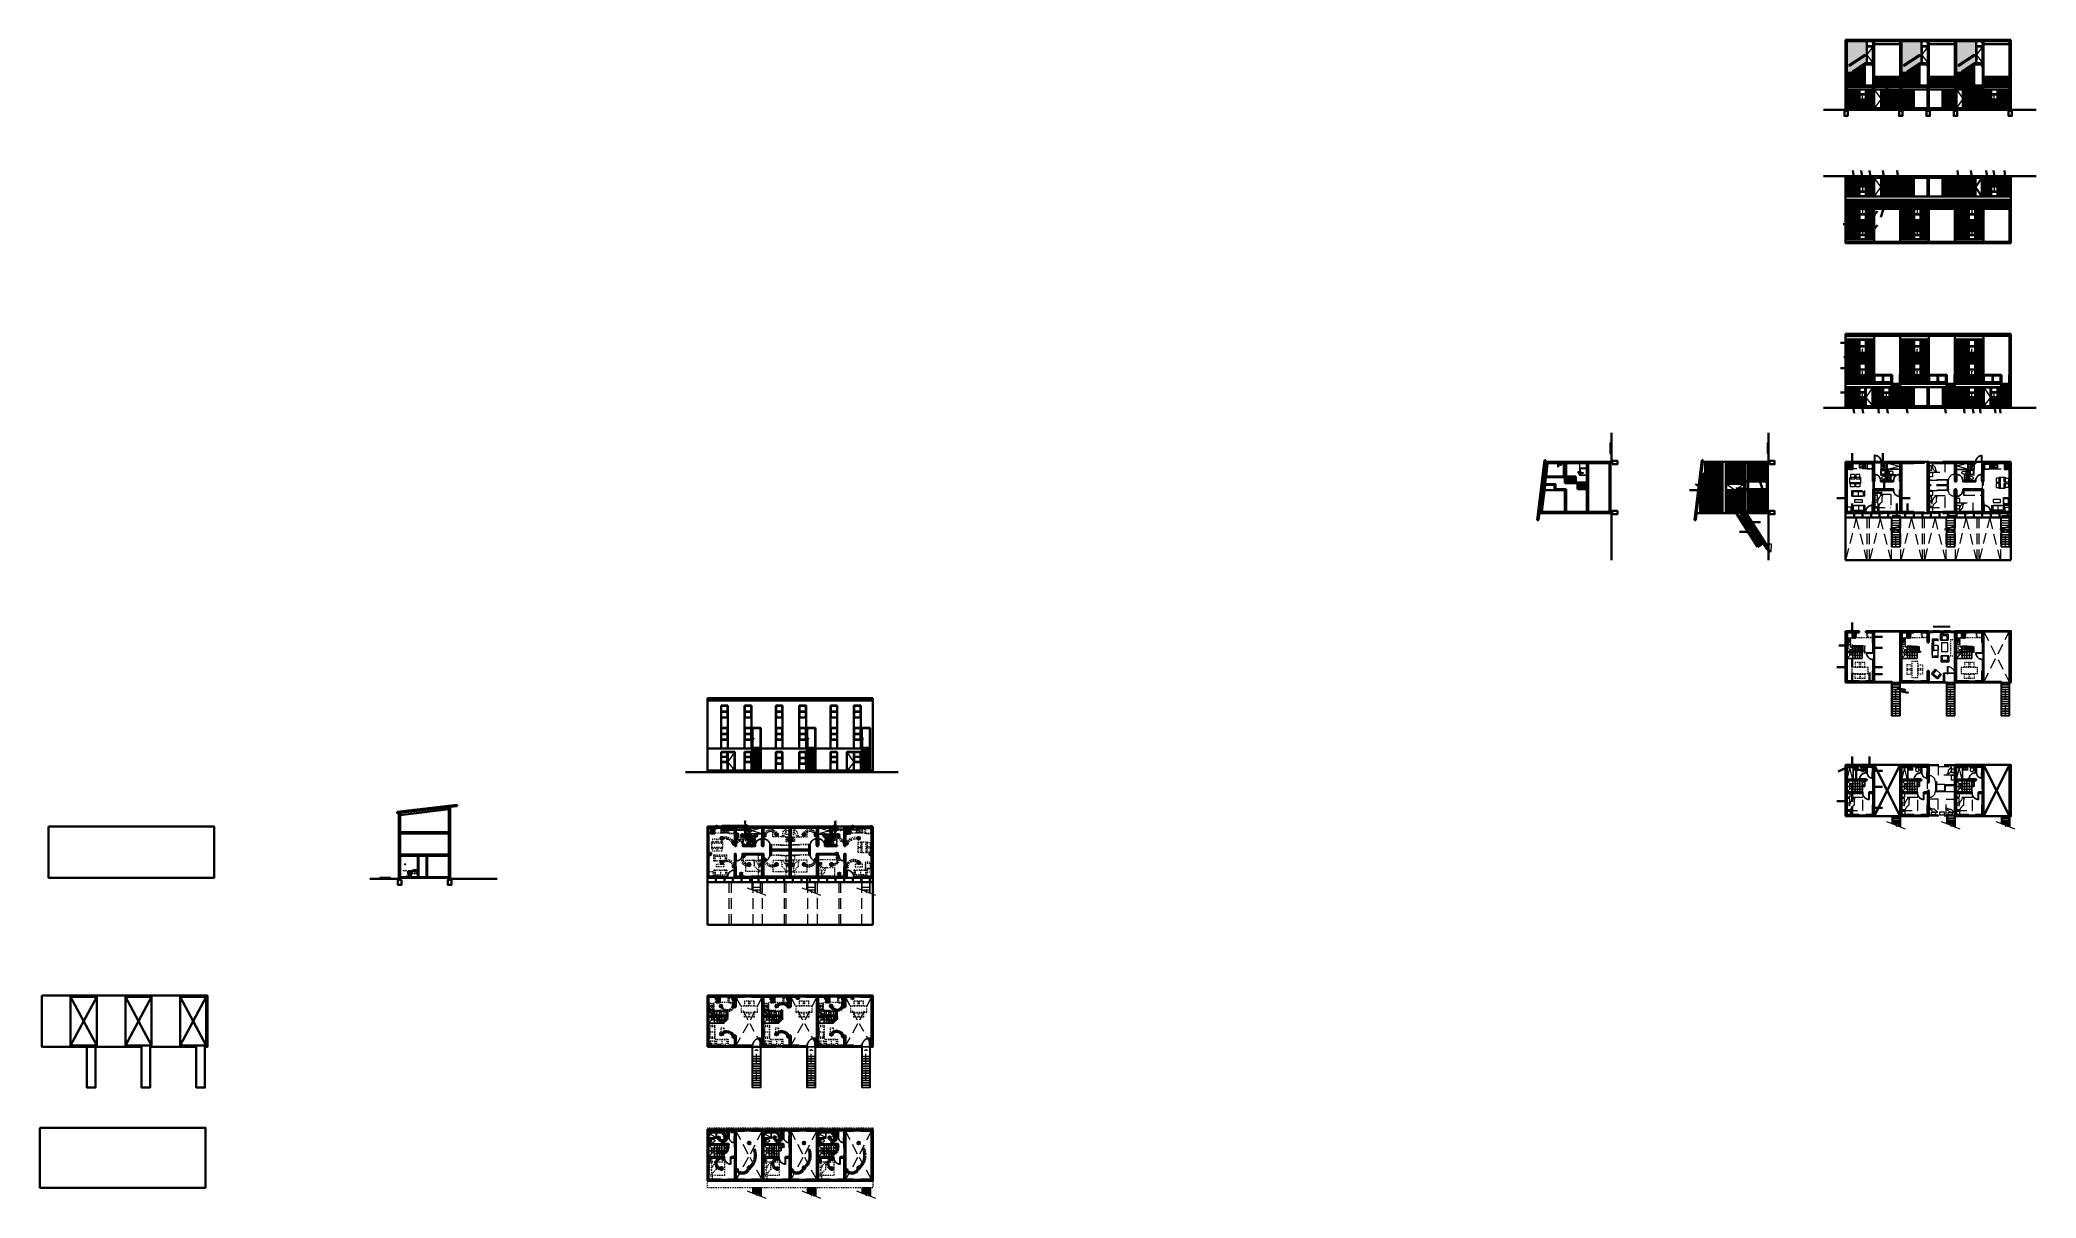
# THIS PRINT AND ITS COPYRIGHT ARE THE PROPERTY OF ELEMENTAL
# Model space of a CAD drawing. Header units: metres. Extents: x -255 to -21, y -639 to -244.
# Drawn here: x -254.7 to -21.2, y -379.6 to -244.2 of the extents above; entities outside this region: 4.
import ezdxf

# ---------------------------------------------------------------- set-up
doc = ezdxf.new("R2010")
doc.units = ezdxf.units.M
doc.header["$LTSCALE"] = 5
doc.header["$MEASUREMENT"] = 0
doc.linetypes.add('DASHDOT', pattern=[1, 0.5, -0.25, 0, -0.25])
doc.linetypes.add('HIDDEN', pattern=[0.375, 0.25, -0.125])
doc.layers.get('0').update_dxf_attribs({"color": 30})
for name, color, linetype, lineweight in [('A-ANNO-NOTE', 7, 'Continuous', 35), ('A-DOOR-FULL', 4, 'Continuous', 25), ('A-ELEV-MBE1', 7, 'Continuous', 35), ('A-ELEV-MBE2', 4, 'Continuous', 25), ('A-ELEV-OVHD', 3, 'HIDDEN', 18), ('A-ELEV-PATT', 8, 'Continuous', 18), ('A-EQPM-FIXD', 1, 'Continuous', 50), ('A-FLOR-LEVL', 7, 'Continuous', 35), ('A-FLOR-OVHD', 3, 'HIDDEN', 18), ('A-FLOR-STRS', 4, 'Continuous', 25), ('A-FURN', 8, 'Continuous', 18), ('A-GLAZ-FULL', 4, 'Continuous', 25), ('A-SECT-MCUT', 7, 'Continuous', 35), ('A-WALL-FULL', 7, 'Continuous', 35), ('A-WALL-FULL-EXTR', 7, 'Continuous', 35), ('A-WALL-FULL-INTR', 7, 'Continuous', 35), ('U-PARK-MNR', 255, 'Continuous', 13)]:
    doc.layers.add(name, color=color, linetype=linetype, lineweight=lineweight)
doc.styles.add('E-ROMANS', font='romans.shx', dxfattribs={"width": 0.8})
doc.dimstyles.new('E-0200_TICK_12', dxfattribs={"dimscale": 0.001, "dimtxt": 240, "dimasz": 240, "dimexe": 120, "dimexo": 80, "dimgap": 120, "dimtad": 0, "dimzin": 0, "dimdsep": 46, "dimtxsty": 'E-ROMANS', "dimblk": 'OBLIQUE', "dimcen": 120, "dimclrd": 256, "dimclre": 256, "dimclrt": 256, "dimadec": 0, "dimazin": 0, "dimtfac": 1, "dimtmove": 1, "dimatfit": 3, "dimldrblk": 'OPEN90', "dimfxl": 1, "dimtfill": 1, "dimtolj": 1, "dimtzin": 0, "dimlwd": -1, "dimarcsym": 0})
pattern_1 = [(270, (0, 0), (0.05159375, -9e-18), []), (0, (0, 0), (5e-17, 0.206375), [])]
pattern_2 = [(270, (6.4, 0), (0.05159375, -9e-18), []), (0, (6.4, 0), (5e-17, 0.206375), [])]
pattern_3 = [(270, (12.8, 0), (0.05159375, -9e-18), []), (0, (12.8, 0), (5e-17, 0.206375), [])]
pattern_4 = [(90, (0, 0), (-0.0396875, 0.01984375), [0, -0.0396875])]
pattern_5 = [(90, (0, 0), (-0.0635, 4e-18), []), (90, (-0.03175, 2e-18), (-0.0635, 4e-18), [0.03175, -0.015875])]
pattern_6 = [(180, (0, 0), (-0.01984375, -0.0396875), [0, -0.0396875])]
pattern_7 = [(0, (0, 0.05), (0.01190625, 0.0238125), [0, -0.0238125])]
pattern_8 = [(90, (-2e-13, -512.459503), (0.05159375, 9e-18), []), (0, (-2e-13, -512.4595), (5e-17, -0.206375), [])]
pattern_9 = [(0, (6.4, 0.05), (0.01190625, 0.0238125), [0, -0.0238125])]
pattern_10 = [(90, (6.4, -512.459503), (0.05159375, 9e-18), []), (0, (6.4, -512.4595), (5e-17, -0.206375), [])]
pattern_11 = [(0, (12.8, 0.05), (0.01190625, 0.0238125), [0, -0.0238125])]
pattern_12 = [(90, (12.8, -512.459503), (0.05159375, 9e-18), []), (0, (12.8, -512.4595), (5e-17, -0.206375), [])]

# ---------------------------------------------------------------- blocks, each defined once
blk = doc.blocks.new('DOOR-75')
for points in [[(-0.78, 0.09), (-0.8, 0.09), (-0.8, 0), (-0.76, 0), (-0.76, 0.04), (-0.78, 0.04), (-0.78, 0.09)], [(-0.07, 0.84), (-0.07, 0.09), (-0.03, 0.09), (-0.03, 0.84), (-0.07, 0.84)], [(-0.03, 0.09), (0, 0.09), (0, 0), (-0.05, 0), (-0.05, 0.04), (-0.03, 0.04), (-0.03, 0.09)]]:
    blk.add_lwpolyline(points)
at = {"linetype": 'HIDDEN'}
blk.add_arc((-0.02, 0.09), 0.752, 93.6181, 179.9249, dxfattribs=at)
blk = doc.blocks.new('BAÑO 1')
at = {"linetype": 'DASHDOT'}
for p, q in [((-2.37, 0.29), (-0.46, 0.29)), ((-2.37, 0.24), (-0.46, 0.24)), ((-2.33, 0.3), (-2.33, 0.23)), ((-2.32, 0.3), (-2.33, 0.3)), ((-2.32, 0.23), (-2.33, 0.23)), ((-2.32, 0.3), (-2.32, 0.23)), ((-0.46, 0.3), (-0.46, 0.23)), ((-0.45, 0.3), (-0.46, 0.3)), ((-0.45, 0.3), (-0.45, 0.23)), ((-0.45, 0.29), (-0.4, 0.29)), ((-0.45, 0.24), (-0.4, 0.24)), ((-0.45, 0.23), (-0.46, 0.23)), ((-0.36, 0.31), (-0.4, 0.29)), ((-0.35, 0.21), (-0.4, 0.24)), ((-0.36, 0.33), (-0.35, 0.2)), ((-0.35, 0.33), (-0.36, 0.33)), ((-0.35, 0.33), (-0.34, 0.2)), ((-0.35, 0.32), (-0.14, 0.32)), ((-0.34, 0.2), (-0.35, 0.2)), ((-0.34, 0.22), (-0.14, 0.22)), ((-0.14, 0.21), (-0.14, 0.33)), ((-0.13, 0.33), (-0.14, 0.33)), ((-0.13, 0.21), (-0.14, 0.21)), ((-0.13, 0.21), (-0.13, 0.33)), ((-0.13, 0.32), (-0.06, 0.32)), ((-0.13, 0.22), (-0.02, 0.22)), ((-0.06, 0.32), (-0.03, 0.35)), ((0.06, 0.28), (-0.03, 0.37)), ((-0.03, 0.37), (-0.03, 0.36)), ((0.05, 0.27), (-0.03, 0.36)), ((-0.02, 0.36), (0.13, 0.51)), ((-0.02, 0.22), (0.04, 0.28)), ((0.05, 0.29), (0.19, 0.43)), ((0.06, 0.28), (0.05, 0.27)), ((0.13, 0.52), (0.12, 0.51)), ((0.2, 0.42), (0.12, 0.51)), ((0.13, 0.51), (0.22, 0.6)), ((0.21, 0.43), (0.13, 0.52)), ((0.2, 0.44), (0.28, 0.51)), ((0.21, 0.43), (0.2, 0.42)), ((0.33, 1), (0.21, 1)), ((0.21, 1), (0.21, 0.99)), ((0.33, 0.99), (0.21, 0.99)), ((0.33, 0.77), (0.21, 0.77)), ((0.21, 0.77), (0.21, 0.76)), ((0.33, 0.76), (0.21, 0.76)), ((0.33, 0.64), (0.21, 0.64)), ((0.21, 0.64), (0.21, 0.63)), ((0.33, 0.63), (0.21, 0.63)), ((0.33, 0.42), (0.21, 0.42)), ((0.21, 0.42), (0.21, 0.41)), ((0.33, 0.41), (0.21, 0.41)), ((0.21, 0.03), (0.33, 0.03)), ((0.21, 0.03), (0.21, 0.02)), ((0.21, 0.02), (0.33, 0.02)), ((0.22, 1), (0.22, 1.25)), ((0.22, 0.99), (0.22, 0.77)), ((0.22, 0.64), (0.22, 0.76)), ((0.22, 0.6), (0.22, 0.63)), ((0.22, 0.42), (0.22, 0.46)), ((0.22, 0.03), (0.22, 0.41)), ((0.22, -0.2), (0.22, 0.02)), ((0.32, 1), (0.32, 1.25)), ((0.32, 0.99), (0.32, 0.93)), ((0.37, 0.88), (0.32, 0.93)), ((0.34, 0.84), (0.32, 0.86)), ((0.32, 0.86), (0.32, 0.77)), ((0.32, 0.64), (0.32, 0.76)), ((0.32, 0.42), (0.32, 0.63)), ((0.32, 0.03), (0.32, 0.41)), ((0.32, -0.02), (0.32, 0.02)), ((0.33, 1), (0.33, 0.99)), ((0.38, 0.88), (0.33, 0.83)), ((0.34, 0.83), (0.33, 0.83)), ((0.33, 0.77), (0.33, 0.76)), ((0.33, 0.64), (0.33, 0.63)), ((0.33, 0.42), (0.33, 0.41)), ((0.33, 0.03), (0.33, 0.02)), ((0.38, 0.88), (0.34, 0.83)), ((0.98, 0.2), (0.35, 0.83)), ((0.38, 0.88), (0.38, 0.88)), ((1.02, 0.23), (0.38, 0.87)), ((1.02, 0.24), (0.98, 0.19)), ((1.03, 0.23), (0.98, 0.18)), ((0.98, 0.18), (0.98, 0.19)), ((1.03, 0.15), (0.99, 0.19)), ((0.21, -0.2), (0.33, -0.2)), ((0.21, -0.2), (0.21, -0.21)), ((0.21, -0.21), (0.33, -0.21)), ((0.21, -0.57), (0.33, -0.57)), ((0.21, -0.57), (0.21, -0.58)), ((0.21, -0.58), (0.33, -0.58)), ((0.22, -0.57), (0.22, -0.21)), ((0.22, -0.68), (0.22, -0.58)), ((0.29, -0.75), (0.22, -0.68)), ((0.28, -0.76), (0.36, -0.67)), ((0.28, -0.76), (0.29, -0.76)), ((0.29, -0.76), (0.37, -0.67)), ((0.38, -0.84), (0.29, -0.75)), ((0.41, -0.1), (0.32, -0.02)), ((0.34, -0.18), (0.32, -0.16)), ((0.32, -0.2), (0.32, -0.16)), ((0.32, -0.57), (0.32, -0.21)), ((0.32, -0.64), (0.32, -0.58)), ((0.36, -0.67), (0.32, -0.64)), ((0.33, -0.19), (0.41, -0.1)), ((0.33, -0.19), (0.34, -0.19)), ((0.33, -0.2), (0.33, -0.21)), ((0.33, -0.57), (0.33, -0.58)), ((0.34, -0.19), (0.42, -0.1)), ((0.44, -0.27), (0.35, -0.18)), ((0.36, -0.67), (0.37, -0.67)), ((0.45, -0.77), (0.36, -0.68)), ((0.38, -0.85), (0.46, -0.76)), ((0.38, -0.86), (0.47, -0.77)), ((0.38, -0.85), (0.38, -0.86)), ((0.39, -0.85), (0.44, -0.86)), ((0.41, -0.1), (0.42, -0.1)), ((0.51, -0.2), (0.41, -0.11)), ((0.43, -0.28), (0.51, -0.19)), ((0.43, -0.28), (0.44, -0.29)), ((0.44, -0.29), (0.52, -0.2)), ((0.49, -0.33), (0.44, -0.28)), ((0.47, -0.9), (0.44, -0.86)), ((0.46, -0.76), (0.47, -0.77)), ((0.46, -0.78), (0.48, -0.83)), ((0.46, -0.9), (0.51, -0.85)), ((0.46, -0.9), (0.47, -0.91)), ((0.47, -0.91), (0.52, -0.86)), ((0.48, -0.4), (0.55, -0.4)), ((0.48, -0.41), (0.48, -0.4)), ((0.48, -0.41), (0.55, -0.41)), ((0.48, -0.47), (0.55, -0.47)), ((0.48, -0.48), (0.48, -0.47)), ((0.48, -0.48), (0.55, -0.48)), ((0.51, -0.86), (0.48, -0.83)), ((0.55, -0.98), (0.48, -0.9)), ((0.49, -0.4), (0.49, -0.33)), ((0.49, -0.47), (0.49, -0.41)), ((0.49, -0.52), (0.49, -0.48)), ((0.51, -0.19), (0.52, -0.2)), ((0.65, -0.34), (0.51, -0.21)), ((0.51, -0.85), (0.52, -0.86)), ((0.59, -0.94), (0.51, -0.87)), ((0.58, -0.41), (0.54, -0.38)), ((0.54, -0.4), (0.54, -0.38)), ((0.54, -0.47), (0.54, -0.41)), ((0.54, -0.52), (0.54, -0.48)), ((0.54, -0.98), (0.59, -0.93)), ((0.54, -0.98), (0.55, -0.99)), ((0.55, -0.41), (0.55, -0.4)), ((0.55, -0.48), (0.55, -0.47)), ((0.55, -0.99), (0.6, -0.94)), ((0.58, -1.01), (0.56, -0.98)), ((0.57, -0.42), (0.65, -0.33)), ((0.57, -0.42), (0.58, -0.43)), ((0.57, -1.08), (0.64, -1.08)), ((0.57, -1.09), (0.57, -1.08)), ((0.57, -1.09), (0.64, -1.09)), ((0.57, -1.14), (0.64, -1.14)), ((0.57, -1.15), (0.57, -1.14)), ((0.57, -1.15), (0.64, -1.15)), ((0.58, -0.43), (0.66, -0.34)), ((0.72, -0.56), (0.58, -0.42)), ((0.58, -1.08), (0.58, -1.01)), ((0.58, -1.14), (0.58, -1.09)), ((0.58, -1.17), (0.58, -1.15)), ((0.58, -1.2), (0.58, -1.2)), ((0.59, -0.93), (0.6, -0.94)), ((0.7, -1.05), (0.59, -0.95)), ((0.63, -1.08), (0.63, -1.06)), ((0.66, -1.09), (0.63, -1.06)), ((0.63, -1.14), (0.63, -1.09)), ((0.63, -1.17), (0.63, -1.15)), ((0.64, -1.09), (0.64, -1.08)), ((0.64, -1.15), (0.64, -1.14)), ((0.65, -0.33), (0.66, -0.34)), ((0.79, -0.49), (0.65, -0.35)), ((0.65, -1.09), (0.7, -1.04)), ((0.65, -1.09), (0.66, -1.1)), ((0.66, -1.1), (0.71, -1.05)), ((0.74, -1.17), (0.67, -1.09)), ((0.7, -1.04), (0.71, -1.05)), ((0.78, -1.13), (0.7, -1.06)), ((0.72, -0.57), (0.8, -0.48)), ((0.72, -0.58), (0.81, -0.49)), ((0.72, -0.57), (0.72, -0.58)), ((0.78, -0.62), (0.73, -0.57)), ((0.74, -1.18), (0.79, -1.13)), ((0.74, -1.18), (0.79, -1.13)), ((0.74, -1.18), (0.74, -1.18)), ((0.77, -1.2), (0.75, -1.18)), ((0.79, -1.13), (0.79, -1.13)), ((0.81, -1.16), (0.79, -1.14)), ((0.8, -0.48), (0.81, -0.49)), ((0.85, -0.55), (0.8, -0.5))]:
    blk.add_line(p, q, dxfattribs=at)
for centre, radius in [((-2.39, 0.26), 0.036), ((-2.39, 0.26), 0.026), ((1.05, 0.16), 0.035), ((1.05, 0.16), 0.025), ((0.52, -0.52), 0.035), ((0.52, -0.52), 0.025), ((0.61, -1.2), 0.035), ((0.61, -1.2), 0.025), ((0.81, -1.2), 0.035), ((0.84, -0.61), 0.06), ((0.81, -1.2), 0.025), ((0.84, -0.61), 0.05)]:
    blk.add_circle(centre, radius, dxfattribs=at)
blk = doc.blocks.new('DOOR-80')
for points in [[(-0.83, 0.09), (-0.85, 0.09), (-0.85, 0), (-0.81, 0), (-0.81, 0.04), (-0.83, 0.04), (-0.83, 0.09)], [(-0.07, 0.89), (-0.07, 0.09), (-0.03, 0.09), (-0.03, 0.89), (-0.07, 0.89)], [(-0.03, 0.09), (0, 0.09), (0, 0), (-0.05, 0), (-0.05, 0.04), (-0.03, 0.04), (-0.03, 0.09)]]:
    blk.add_lwpolyline(points)
at = {"linetype": 'HIDDEN'}
blk.add_arc((-0.02, 0.09), 0.802, 93.3811, 179.9341, dxfattribs=at)
blk = doc.blocks.new('INOD')
for p, q in [((0.23, 0), (-0.23, 0)), ((-0.25, -0.02), (-0.25, -0.18)), ((-0.23, -0.2), (0.23, -0.2)), ((0.25, -0.18), (0.25, -0.02))]:
    blk.add_line(p, q)
blk.add_lwpolyline([(-0.18, -0.45, 0.07067), (-0.16, -0.55, 0.082314), (-0.12, -0.63, 0.106842), (-0.06, -0.68, 0.13438), (0, -0.7, 0.13438), (0.06, -0.68, 0.106842), (0.12, -0.63, 0.082314), (0.16, -0.55, 0.07067), (0.18, -0.45, 0.07067), (0.16, -0.35, 0.082314), (0.12, -0.27, 0.106842), (0.06, -0.22, 0.13438), (0, -0.2, 0.13438), (-0.06, -0.22, 0.106842), (-0.12, -0.27, 0.082314), (-0.16, -0.35, 0.07067)], format="xyb", close=True)
for centre, start, end in [((-0.23, -0.02), 90, 180), ((-0.23, -0.18), 180, 270), ((0.23, -0.02), 0, 90), ((0.23, -0.18), 270, 0)]:
    blk.add_arc(centre, 0.02, start, end)
blk = doc.blocks.new('DOOR-65')
for points in [[(-0.67, 0.09), (-0.7, 0.09), (-0.7, 0), (-0.66, 0), (-0.66, 0.04), (-0.67, 0.04), (-0.67, 0.09)], [(-0.07, 0.74), (-0.07, 0.09), (-0.03, 0.09), (-0.03, 0.74), (-0.07, 0.74)], [(-0.03, 0.09), (0, 0.09), (0, 0), (-0.05, 0), (-0.05, 0.04), (-0.03, 0.04), (-0.03, 0.09)]]:
    blk.add_lwpolyline(points)
at = {"linetype": 'HIDDEN'}
blk.add_arc((-0.02, 0.09), 0.653, 94.2076, 179.8995, dxfattribs=at)
blk = doc.blocks.new('_Oblique')
at = {"color": 0, "linetype": 'ByBlock', "lineweight": -2}
blk.add_line((-0.5, -0.5), (0.5, 0.5), dxfattribs=at)
blk = doc.blocks.new('LAVADORA-PL')
for p, q in [((0, 0), (0, 0.6)), ((0, 0.6), (0.6, 0.6)), ((0.6, 0), (0, 0)), ((0.6, 0.6), (0.6, 0)), ((0.625, 0.575), (0.625, 0.025))]:
    blk.add_line(p, q)
for points in [[(0.6, 0.575), (0.625, 0.575)], [(0.6, 0.025), (0.625, 0.025)]]:
    blk.add_lwpolyline(points)
blk.add_circle((0.3, 0.3), 0.15)
blk = doc.blocks.new('LAVAPLATO-ELEV-FR')
for p, q in [((-1.06, 0.43), (-1.05, 0.43)), ((-1.06, 0.4), (-1.06, 0.43)), ((-1.05, 0.4), (-1.06, 0.4)), ((-0.97, 0.3), (-1.06, 0.4)), ((-1.05, 0.43), (-1.03, 0.43)), ((-1.05, 0.43), (-1.05, 0.4)), ((-1.03, 0.4), (-1.05, 0.4)), ((-1.05, 0.4), (-0.96, 0.3)), ((-1.03, 0.43), (-1.03, 0.4)), ((-1.03, 0.41), (-0.96, 0.32)), ((-0.98, 0.28), (-0.98, 0.31)), ((-0.92, 0.28), (-0.98, 0.28)), ((-0.96, 0.3), (-0.97, 0.3)), ((-0.96, 0.32), (-0.92, 0.32)), ((-0.96, 0.32), (-0.96, 0.3)), ((-0.92, 0.42), (-0.93, 0.42)), ((-0.93, 0.39), (-0.92, 0.39)), ((-0.93, 0.21), (-0.92, 0.21)), ((-0.92, 0.19), (-0.93, 0.19)), ((-0.84, 0.8), (-0.89, 0.8)), ((-0.89, 0.8), (-0.89, 0)), ((-0.84, 0.8), (-0.84, 0)), ((-0.83, 0.8), (-0.83, 0.5)), ((-0.06, 0.8), (-0.83, 0.8)), ((-0.83, 0), (-0.83, 0.5)), ((-0.8, 0.77), (-0.8, 0.5)), ((-0.09, 0.77), (-0.8, 0.77)), ((-0.8, 0.03), (-0.8, 0.5)), ((-0.09, 0.03), (-0.8, 0.03)), ((-0.67, 0.33), (-0.69, 0.33)), ((-0.67, 0.28), (-0.69, 0.28)), ((-0.61, 0.33), (-0.64, 0.33)), ((-0.61, 0.28), (-0.64, 0.28)), ((-0.59, 0.33), (-0.59, 0.33)), ((-0.59, 0.33), (-0.59, 0.28)), ((-0.59, 0.28), (-0.59, 0.28)), ((-0.52, 0.35), (-0.46, 0.35)), ((-0.52, 0.26), (-0.46, 0.26)), ((-0.09, 0.77), (-0.09, 0.03)), ((-0.06, 0.8), (0, 0.8)), ((-0.06, 0.77), (0, 0.77)), ((-0.06, 0.77), (-0.06, 0.03)), ((-0.06, 0.03), (0, 0.03)), ((-0.06, 0), (0, 0)), ((-0.84, 0), (-0.89, 0)), ((-0.06, 0), (-0.83, 0))]:
    blk.add_line(p, q)
for points in [[(-0.96, 0.45), (-0.98, 0.45), (-0.98, 0.42), (-0.96, 0.42)], [(-0.96, 0.16), (-0.98, 0.16), (-0.98, 0.19), (-0.96, 0.19)], [(-0.7, 0.34), (-0.7, 0.27), (-0.69, 0.27), (-0.69, 0.34)], [(-0.67, 0.34), (-0.67, 0.28), (-0.64, 0.28), (-0.64, 0.34)], [(-0.61, 0.34), (-0.61, 0.28), (-0.59, 0.28), (-0.59, 0.34)], [(-0.53, 0.36), (-0.53, 0.25), (-0.52, 0.25), (-0.52, 0.36)]]:
    blk.add_lwpolyline(points, close=True)
for points in [[(-0.98, 0.43), (-0.98, 0.43), (-0.98, 0.38), (-0.93, 0.38), (-0.93, 0.43), (-0.96, 0.43)], [(-0.98, 0.17), (-0.98, 0.17), (-0.98, 0.22), (-0.93, 0.22), (-0.93, 0.17), (-0.96, 0.17)], [(-0.92, 0.21), (-0.92, 0.46), (-0.89, 0.46), (-0.89, 0.15), (-0.92, 0.15), (-0.92, 0.19)], [(-0.83, 0.48), (-0.84, 0.48)], [(-0.84, 0.13), (-0.83, 0.13)], [(-0.69, 0.34), (-0.69, 0.33), (-0.69, 0.31)], [(-0.69, 0.27), (-0.69, 0.28), (-0.69, 0.31)], [(-0.59, 0.33), (-0.54, 0.35), (-0.53, 0.35), (-0.53, 0.35)], [(-0.59, 0.28), (-0.54, 0.26), (-0.53, 0.26), (-0.53, 0.26)], [(0, 0.8), (0, 0.77)], [(0, 0), (0, 0.03)]]:
    blk.add_lwpolyline(points)
blk.add_lwpolyline([(-0.8, 0.13), (-0.75, 0.13, 0.414214), (-0.7, 0.18), (-0.7, 0.43, 0.414214), (-0.75, 0.48), (-0.8, 0.48)], format="xyb")
blk.add_arc((-0.46, 0.31), 0.0409, 270, 90)
blk = doc.blocks.new('LO-ELEV-LAT')
for p, q in [((0, 0), (0.47, 0)), ((0.14, -0.31), (0, -0.31)), ((0.13, -0.34), (0, -0.34)), ((0.14, -0.35), (0.14, -0.43)), ((0.15, -0.21), (0.15, -0.19)), ((0.15, -0.27), (0.15, -0.24)), ((0.15, -0.29), (0.15, -0.29)), ((0.2, -0.29), (0.15, -0.29)), ((0.2, -0.21), (0.2, -0.19)), ((0.2, -0.27), (0.2, -0.24)), ((0.2, -0.29), (0.2, -0.29)), ((0.22, -0.35), (0.22, -0.43)), ((0.47, -0.03), (0.43, -0.03)), ((0.48, -0.01), (0.48, -0.02))]:
    blk.add_line(p, q)
blk.add_lwpolyline([(0, 0), (0, -0.17, 0.414214), (0.01, -0.18), (0.24, -0.18)], format="xyb")
for points in [[(0.15, -0.29), (0.13, -0.34), (0.13, -0.35), (0.13, -0.35)], [(0.13, -0.35), (0.22, -0.35)], [(0.14, -0.19), (0.15, -0.19), (0.18, -0.19)], [(0.21, -0.19), (0.21, -0.19), (0.18, -0.19)], [(0.2, -0.29), (0.22, -0.34), (0.22, -0.35), (0.22, -0.35)]]:
    blk.add_lwpolyline(points)
for points in [[(0.21, -0.18), (0.14, -0.18), (0.14, -0.19), (0.21, -0.19)], [(0.21, -0.21), (0.15, -0.21), (0.15, -0.24), (0.21, -0.24)], [(0.21, -0.27), (0.15, -0.27), (0.15, -0.29), (0.21, -0.29)]]:
    blk.add_lwpolyline(points, close=True)
for centre, radius, start, end in [((0.47, -0.01), 0.01, 360, 90), ((0.18, -0.43), 0.0409, 180, 360), ((0.06, 0.23), 0.454, 294.2194, 324.052), ((0.43, -0.04), 0.01, 90, 131.1235), ((0.47, -0.02), 0.01, 270, 0)]:
    blk.add_arc(centre, radius, start, end)
blk = doc.blocks.new('WC-ELEV-LAT-DESCARGA MURO')
for p, q in [((0.01, 0.75), (0, 0.74)), ((0.01, 0.48), (0, 0.74)), ((0, 0.74), (0.01, 0.74)), ((0, 0.74), (0.01, 0.74)), ((0.01, 0.74), (0.01, 0.74)), ((0.01, 0.48), (0.01, 0.48)), ((0.02, 0.45), (0.01, 0.47)), ((0.04, 0.76), (0.02, 0.76)), ((0.02, 0.74), (0.02, 0.73)), ((0.02, 0.73), (0.02, 0.73)), ((0.21, 0.73), (0.02, 0.73)), ((0.1, 0.45), (0.03, 0.45)), ((0.05, 0.45), (0.03, 0.45)), ((0.1, 0.44), (0.03, 0.44)), ((0.04, 0.45), (0.1, 0.45)), ((0.1, 0.44), (0.04, 0.44)), ((0.05, 0.45), (0.11, 0.45)), ((0.05, 0.44), (0.05, 0.39)), ((0.18, 0.77), (0.06, 0.77)), ((0.09, 0.44), (0.09, 0.39)), ((0.11, 0.45), (0.16, 0.45)), ((0.13, 0.02), (0.12, 0)), ((0.12, 0), (0.59, 0)), ((0.13, 0.35), (0.19, 0.35)), ((0.13, 0.31), (0.19, 0.31)), ((0.15, 0.03), (0.14, 0.03)), ((0.15, 0.03), (0.17, 0.13)), ((0.17, 0.45), (0.18, 0.45)), ((0.19, 0.46), (0.2, 0.73)), ((0.19, 0.3), (0.19, 0.36)), ((0.21, 0.73), (0.2, 0.76)), ((0.2, 0.3), (0.2, 0.37)), ((0.2, 0.37), (0.2, 0.37)), ((0.2, 0.37), (0.21, 0.36)), ((0.2, 0.36), (0.24, 0.36)), ((0.2, 0.3), (0.2, 0.3)), ((0.2, 0.3), (0.2, 0.3)), ((0.2, 0.3), (0.2, 0.3)), ((0.21, 0.3), (0.2, 0.3)), ((0.34, 0.33), (0.21, 0.3)), ((0.24, 0.37), (0.24, 0.36)), ((0.7, 0.37), (0.24, 0.37)), ((0.7, 0.36), (0.24, 0.36)), ((0.25, 0.23), (0.25, 0.31)), ((0.28, 0.23), (0.25, 0.23)), ((0.3, 0.34), (0.3, 0.36)), ((0.7, 0.34), (0.3, 0.34)), ((0.34, 0.32), (0.33, 0.32)), ((0.53, 0.32), (0.34, 0.32)), ((0.39, 0.1), (0.39, 0.1)), ((0.54, 0.34), (0.54, 0.33)), ((0.58, 0.16), (0.59, 0)), ((0.7, 0.34), (0.7, 0.37)), ((0.7, 0.34), (0.7, 0.34))]:
    blk.add_line(p, q)
blk.add_lwpolyline([(0.2, 0), (0.2, 0.06)])
for centre, radius, start, end in [((0.02, 0.74), 0.02, 90, 147.7244), ((0.01, 0.74), 0.004, 0, 90), ((0.02, 0.48), 0.01, 182.3294, 205.0169), ((0.02, 0.73), 0.001, 180, 270), ((0.03, 0.46), 0.01, 205.0169, 270), ((0.03, 0.45), 0.00367, 180, 270), ((0.04, 0.44), 0.00367, 180, 270), ((0.04, 0.78), 0.02, 270, 317.2679), ((0.06, 0.76), 0.008, 90, 137.2679), ((0.13, 0.39), 0.0807, 180, 270), ((0.13, 0.39), 0.0367, 180, 270), ((0.1, 0.45), 0.00367, 270, 0), ((0.1, 0.44), 0.00367, 270, 0), ((0.14, 0.02), 0.01, 112.1905, 154.9463), ((0.16, 0.46), 0.01, 270, 297.5822), ((0.31, 0.11), 0.143, 127.0148, 172.8248), ((0.18, 0.75), 0.02, 18.9246, 90), ((0.18, 0.46), 0.01, 297.5822, 356.7358), ((0.2, 0.36), 0.0025, 90, 180), ((0.2, 0.3), 0.0025, 180, 270), ((0.2, 0.36), 0.0025, 67.3711, 90), ((0.2, 0.3), 0.0025, 270, 292.6289), ((0.21, 0.29), 0.005, 91.8305, 126.4939), ((0.21, 0.73), 0.001, 270, 18.9246), ((0.21, 0.28), 0.015, 15.5762, 90), ((0.13, 0.27), 0.099, 336.6116, 12.4493), ((0.24, 0.37), 0.003, 90, 180), ((0.24, 0.36), 0.003, 180, 270), ((0.28, 0.17), 0.06, 34.3973, 90), ((0.34, 0.3), 0.015, 109.5576, 191.3062), ((2.18, 0.49), 1.86, 185.883, 189.2763), ((0.25, 0.15), 0.0951, 19.1766, 34.3973), ((1.67, 0.51), 1.35, 187.3898, 197.5434), ((-0.35, -0.16), 0.766, 19.3388, 25.9829), ((0.38, 0.1), 0.00635, 197.4967, 35.0481), ((0.53, 0.33), 0.0075, 270, 0), ((0.59, 0.16), 0.02, 123.995, 177.2374), ((0.61, 0.16), 0.0321, 177.2374, 183.2926), ((0.51, 0.28), 0.125, 303.995, 314.4783), ((0.39, 0.42), 0.318, 312.9227, 342.3974), ((0.7, 0.32), 0.0163, 106.8545, 132.716), ((0.7, 0.33), 0.01, 132.716, 167.5218), ((0.7, 0.37), 0.005, 0, 90), ((0.7, 0.34), 0.005, 279.1205, 0)]:
    blk.add_arc(centre, radius, start, end)

msp = doc.modelspace()

# ---------------------------------------------------------------- hatches: boundary and pattern name
at = {"layer": 'A-ELEV-MBE1'}
h = msp.add_hatch(dxfattribs=at)
h.set_pattern_fill('DOTS', color=256, scale=0.015, style=0)
h.set_pattern_definition(pattern_7)
h.paths.add_polyline_path([(-42.69, -247.84), (-42.69, -248.39), (-41.29, -249.32), (-41.29, -247.06), (-41.29, -246.91)])
h.paths.add_polyline_path([(-43.39, -249.51), (-41.37, -249.51), (-42.75, -248.59), (-43.39, -248.59)])
h = msp.add_hatch(dxfattribs=at)
h.set_pattern_fill('DOTS', color=256, scale=0.015, style=0)
h.set_pattern_definition(pattern_9)
h.paths.add_polyline_path([(-36.29, -247.84), (-36.29, -248.39), (-34.89, -249.32), (-34.89, -247.06), (-34.89, -246.91)])
h.paths.add_polyline_path([(-36.99, -249.51), (-34.97, -249.51), (-36.35, -248.59), (-36.99, -248.59)])
h = msp.add_hatch(dxfattribs=at)
h.set_pattern_fill('DOTS', color=256, scale=0.015, style=0)
h.set_pattern_definition(pattern_11)
h.paths.add_polyline_path([(-29.89, -247.84), (-29.89, -248.39), (-28.49, -249.32), (-28.49, -247.06), (-28.49, -246.91)])
h.paths.add_polyline_path([(-30.59, -249.51), (-28.57, -249.51), (-29.95, -248.59), (-30.59, -248.59)])
h = msp.add_hatch(dxfattribs=at)
h.set_pattern_fill('DOTS', color=256, scale=0.015, style=0)
h.set_pattern_definition(pattern_7)
h.paths.add_polyline_path([(-42.69, -248.39), (-42.69, -248.26), (-43.39, -248.26), (-43.39, -248.39)])
h = msp.add_hatch(dxfattribs=at)
h.set_pattern_fill('GRATE', color=256, scale=0.065, angle=90, style=0)
h.set_pattern_definition(pattern_8)
h.paths.add_polyline_path([(-40.14, -248.56), (-38.74, -248.56), (-38.74, -249.36), (-40.14, -249.36)])
h = msp.add_hatch(dxfattribs=at)
h.set_pattern_fill('GRATE', color=256, scale=0.065, angle=90, style=0)
h.set_pattern_definition(pattern_8)
h.paths.add_polyline_path([(-38.69, -248.56), (-38.69, -249.36), (-37.19, -249.36), (-37.19, -248.56)])
h = msp.add_hatch(dxfattribs=at)
h.set_pattern_fill('DOTS', color=256, scale=0.015, style=0)
h.set_pattern_definition(pattern_9)
h.paths.add_polyline_path([(-36.29, -248.39), (-36.29, -248.26), (-36.99, -248.26), (-36.99, -248.39)])
h = msp.add_hatch(dxfattribs=at)
h.set_pattern_fill('GRATE', color=256, scale=0.065, angle=90, style=0)
h.set_pattern_definition(pattern_10)
h.paths.add_polyline_path([(-33.74, -248.56), (-32.34, -248.56), (-32.34, -249.36), (-33.74, -249.36)])
h = msp.add_hatch(dxfattribs=at)
h.set_pattern_fill('GRATE', color=256, scale=0.065, angle=90, style=0)
h.set_pattern_definition(pattern_10)
h.paths.add_polyline_path([(-32.29, -248.56), (-32.29, -249.36), (-30.79, -249.36), (-30.79, -248.56)])
h = msp.add_hatch(dxfattribs=at)
h.set_pattern_fill('DOTS', color=256, scale=0.015, style=0)
h.set_pattern_definition(pattern_11)
h.paths.add_polyline_path([(-29.89, -248.39), (-29.89, -248.26), (-30.59, -248.26), (-30.59, -248.39)])
h = msp.add_hatch(dxfattribs=at)
h.set_pattern_fill('GRATE', color=256, scale=0.065, angle=90, style=0)
h.set_pattern_definition(pattern_12)
h.paths.add_polyline_path([(-27.34, -248.56), (-25.94, -248.56), (-25.94, -249.36), (-27.34, -249.36)])
h = msp.add_hatch(dxfattribs=at)
h.set_pattern_fill('GRATE', color=256, scale=0.065, angle=90, style=0)
h.set_pattern_definition(pattern_12)
h.paths.add_polyline_path([(-25.89, -248.56), (-25.89, -249.36), (-24.39, -249.36), (-24.39, -248.56)])
h = msp.add_hatch(dxfattribs=at)
h.set_pattern_fill('GRATE', color=256, scale=0.065, angle=90, style=0)
h.set_pattern_definition([(90, (29.24899, 15.17211), (-0.05159375, 3e-18), []), (180, (29.24899, 15.1721), (-3e-17, -0.206375), [])])
h.paths.add_polyline_path([(-40.14, -283.41), (-40.14, -284.21), (-39.11, -284.21), (-39.11, -283.41)])
h.paths.add_polyline_path([(-40.14, -283.41), (-40.14, -284.21), (-39.16, -284.21), (-39.16, -283.41)], flags=17)
h = msp.add_hatch(dxfattribs=at)
h.set_pattern_fill('GRATE', color=256, scale=0.065, angle=90, style=0)
h.set_pattern_definition([(90, (35.64899, 15.17211), (-0.05159375, 3e-18), []), (180, (35.64899, 15.1721), (-3e-17, -0.206375), [])])
h.paths.add_polyline_path([(-33.74, -283.41), (-33.74, -284.21), (-32.71, -284.21), (-32.71, -283.41)])
h.paths.add_polyline_path([(-33.74, -283.41), (-33.74, -284.21), (-32.76, -284.21), (-32.76, -283.41)], flags=17)
h = msp.add_hatch(dxfattribs=at)
h.set_pattern_fill('GRATE', color=256, scale=0.065, angle=90, style=0)
h.set_pattern_definition([(90, (42.04899, 15.17211), (-0.05159375, 3e-18), []), (180, (42.04899, 15.1721), (-3e-17, -0.206375), [])])
h.paths.add_polyline_path([(-27.34, -283.41), (-27.34, -284.21), (-26.31, -284.21), (-26.31, -283.41)])
h.paths.add_polyline_path([(-27.34, -283.41), (-27.34, -284.21), (-26.36, -284.21), (-26.36, -283.41)], flags=17)
at = {"layer": 'A-ELEV-PATT'}
h = msp.add_hatch(dxfattribs=at)
h.set_pattern_fill('DOTS', color=256, scale=0.025, style=0)
h.set_pattern_definition([(0, (0, 0.05), (0.01984375, 0.0396875), [0, -0.0396875])])
h.paths.add_polyline_path([(-41.04, -244.28), (-43.39, -244.28), (-43.39, -246.96), (-43.39, -248.02), (-42.69, -248.02), (-42.69, -247.84), (-41.29, -246.91), (-41.04, -246.91)])
h.paths.add_polyline_path([(-41.24, -245.91), (-41.21, -245.95), (-43.12, -247.22), (-43.14, -247.18)], flags=16)
h.paths.add_polyline_path([(-42.69, -248.07), (-43.39, -248.07), (-43.39, -248.21), (-42.69, -248.21)])
h = msp.add_hatch(dxfattribs=at)
h.set_pattern_fill('DOTS', color=256, scale=0.025, style=0)
h.set_pattern_definition([(0, (6.4, 0.05), (0.01984375, 0.0396875), [0, -0.0396875])])
h.paths.add_polyline_path([(-34.64, -244.28), (-36.99, -244.28), (-36.99, -246.96), (-36.99, -248.02), (-36.29, -248.02), (-36.29, -247.84), (-34.89, -246.91), (-34.64, -246.91)])
h.paths.add_polyline_path([(-34.84, -245.91), (-34.81, -245.95), (-36.72, -247.22), (-36.74, -247.18)], flags=16)
h.paths.add_polyline_path([(-36.29, -248.07), (-36.99, -248.07), (-36.99, -248.21), (-36.29, -248.21)])
h = msp.add_hatch(dxfattribs=at)
h.set_pattern_fill('DOTS', color=256, scale=0.025, style=0)
h.set_pattern_definition([(0, (12.8, 0.05), (0.01984375, 0.0396875), [0, -0.0396875])])
h.paths.add_polyline_path([(-28.24, -244.28), (-30.59, -244.28), (-30.59, -246.96), (-30.59, -248.02), (-29.89, -248.02), (-29.89, -247.84), (-28.49, -246.91), (-28.24, -246.91)])
h.paths.add_polyline_path([(-28.44, -245.91), (-28.41, -245.95), (-30.32, -247.22), (-30.34, -247.18)], flags=16)
h.paths.add_polyline_path([(-29.89, -248.07), (-30.59, -248.07), (-30.59, -248.21), (-29.89, -248.21)])
h = msp.add_hatch(dxfattribs=at)
h.set_pattern_fill('DOTS', color=256, scale=0.025, style=0)
h.set_pattern_definition(pattern_6)
h.paths.add_polyline_path([(-41.14, -262.5), (-40.19, -262.5), (-40.19, -260.3), (-41.14, -260.3)])
h.paths.add_polyline_path([(-43.54, -262.5), (-41.94, -262.5), (-41.94, -260.3), (-43.54, -260.3)])
h = msp.add_hatch(dxfattribs=at)
h.set_pattern_fill('BRASS', color=256, scale=0.01, angle=90, style=0)
h.set_pattern_definition([(270, (-15.4, 0), (0.0635, -1e-17), []), (270, (-15.36825, -6e-18), (0.0635, -1e-17), [0.03175, -0.015875])])
h.paths.add_polyline_path([(-41.94, -261.3), (-41.14, -261.3), (-41.14, -260.3), (-41.94, -260.3)])
h = msp.add_hatch(dxfattribs=at)
h.set_pattern_fill('DOTS', color=256, scale=0.025, style=0)
h.set_pattern_definition(pattern_6)
h.paths.add_polyline_path([(-37.14, -262.5), (-35.54, -262.5), (-35.54, -260.3), (-37.14, -260.3), (-39.34, -260.3), (-39.34, -262.5)])
h.paths.add_polyline_path([(-38.78, -261.54), (-38.78, -261.67), (-38.91, -261.67), (-38.91, -261.54)], flags=16)
h.paths.add_polyline_path([(-38.78, -261.47), (-38.91, -261.47), (-38.91, -261.34), (-38.78, -261.34)], flags=16)
h.paths.add_polyline_path([(-38.78, -261.74), (-38.78, -261.87), (-38.91, -261.87), (-38.91, -261.74)], flags=16)
h.paths.add_polyline_path([(-38.78, -261.27), (-38.91, -261.27), (-38.91, -261.14), (-38.78, -261.14)], flags=16)
h.paths.add_polyline_path([(-38.78, -261.94), (-38.78, -262.07), (-38.91, -262.07), (-38.91, -261.94)], flags=16)
h.paths.add_polyline_path([(-38.78, -261.07), (-38.91, -261.07), (-38.91, -260.94), (-38.78, -260.94)], flags=16)
h.paths.add_polyline_path([(-38.78, -262.14), (-38.78, -262.27), (-38.91, -262.27), (-38.91, -262.14)], flags=16)
h.paths.add_polyline_path([(-38.78, -260.87), (-38.91, -260.87), (-38.91, -260.74), (-38.78, -260.74)], flags=16)
h.paths.add_polyline_path([(-38.98, -261.54), (-38.98, -261.67), (-39.11, -261.67), (-39.11, -261.54)], flags=16)
h.paths.add_polyline_path([(-38.98, -261.47), (-39.11, -261.47), (-39.11, -261.34), (-38.98, -261.34)], flags=16)
h.paths.add_polyline_path([(-38.78, -262.34), (-38.78, -262.47), (-38.91, -262.47), (-38.91, -262.34)], flags=16)
h.paths.add_polyline_path([(-38.98, -261.74), (-38.98, -261.87), (-39.11, -261.87), (-39.11, -261.74)], flags=16)
h.paths.add_polyline_path([(-38.98, -261.27), (-39.11, -261.27), (-39.11, -261.14), (-38.98, -261.14)], flags=16)
h.paths.add_polyline_path([(-38.78, -260.67), (-38.91, -260.67), (-38.91, -260.54), (-38.78, -260.54)], flags=16)
h.paths.add_polyline_path([(-38.98, -261.94), (-38.98, -262.07), (-39.11, -262.07), (-39.11, -261.94)], flags=16)
h.paths.add_polyline_path([(-38.98, -261.07), (-39.11, -261.07), (-39.11, -260.94), (-38.98, -260.94)], flags=16)
h.paths.add_polyline_path([(-38.98, -262.14), (-38.98, -262.27), (-39.11, -262.27), (-39.11, -262.14)], flags=16)
h.paths.add_polyline_path([(-38.98, -260.87), (-39.11, -260.87), (-39.11, -260.74), (-38.98, -260.74)], flags=16)
h.paths.add_polyline_path([(-38.78, -260.47), (-38.91, -260.47), (-38.91, -260.34), (-38.78, -260.34)], flags=16)
h.paths.add_polyline_path([(-38.98, -262.34), (-38.98, -262.47), (-39.11, -262.47), (-39.11, -262.34)], flags=16)
h.paths.add_polyline_path([(-38.98, -260.67), (-39.11, -260.67), (-39.11, -260.54), (-38.98, -260.54)], flags=16)
h.paths.add_polyline_path([(-39.18, -261.54), (-39.18, -261.67), (-39.31, -261.67), (-39.31, -261.54)], flags=16)
h.paths.add_polyline_path([(-39.18, -261.47), (-39.31, -261.47), (-39.31, -261.34), (-39.18, -261.34)], flags=16)
h.paths.add_polyline_path([(-39.18, -261.74), (-39.18, -261.87), (-39.31, -261.87), (-39.31, -261.74)], flags=16)
h.paths.add_polyline_path([(-39.18, -261.27), (-39.31, -261.27), (-39.31, -261.14), (-39.18, -261.14)], flags=16)
h.paths.add_polyline_path([(-39.18, -261.94), (-39.18, -262.07), (-39.31, -262.07), (-39.31, -261.94)], flags=16)
h.paths.add_polyline_path([(-39.18, -261.07), (-39.31, -261.07), (-39.31, -260.94), (-39.18, -260.94)], flags=16)
h.paths.add_polyline_path([(-38.98, -260.47), (-39.11, -260.47), (-39.11, -260.34), (-38.98, -260.34)], flags=16)
h.paths.add_polyline_path([(-39.18, -262.14), (-39.18, -262.27), (-39.31, -262.27), (-39.31, -262.14)], flags=16)
h.paths.add_polyline_path([(-39.18, -260.87), (-39.31, -260.87), (-39.31, -260.74), (-39.18, -260.74)], flags=16)
h.paths.add_polyline_path([(-39.18, -262.34), (-39.18, -262.47), (-39.31, -262.47), (-39.31, -262.34)], flags=16)
h.paths.add_polyline_path([(-39.18, -260.67), (-39.31, -260.67), (-39.31, -260.54), (-39.18, -260.54)], flags=16)
h.paths.add_polyline_path([(-39.18, -260.47), (-39.31, -260.47), (-39.31, -260.34), (-39.18, -260.34)], flags=16)
h = msp.add_hatch(dxfattribs=at)
h.set_pattern_fill('DOTS', color=256, scale=0.025, style=0)
h.set_pattern_definition(pattern_6)
h.paths.add_polyline_path([(-33.94, -262.5), (-33.79, -262.5), (-33.79, -260.3), (-33.94, -260.3)])
h = msp.add_hatch(dxfattribs=at)
h.set_pattern_fill('DOTS', color=256, scale=0.025, style=0)
h.set_pattern_definition(pattern_6)
h.paths.add_polyline_path([(-28.34, -262.5), (-28.34, -260.3), (-32.19, -260.3), (-32.19, -262.5)])
h.paths.add_polyline_path([(-29.11, -261.87), (-29.11, -261.74), (-28.98, -261.74), (-28.98, -261.87)], flags=16)
h.paths.add_polyline_path([(-29.11, -261.94), (-28.98, -261.94), (-28.98, -262.07), (-29.11, -262.07)], flags=16)
h.paths.add_polyline_path([(-29.11, -261.67), (-29.11, -261.54), (-28.98, -261.54), (-28.98, -261.67)], flags=16)
h.paths.add_polyline_path([(-29.11, -262.14), (-28.98, -262.14), (-28.98, -262.27), (-29.11, -262.27)], flags=16)
h.paths.add_polyline_path([(-29.11, -261.47), (-29.11, -261.34), (-28.98, -261.34), (-28.98, -261.47)], flags=16)
h.paths.add_polyline_path([(-29.11, -262.34), (-28.98, -262.34), (-28.98, -262.47), (-29.11, -262.47)], flags=16)
h.paths.add_polyline_path([(-28.91, -261.87), (-28.91, -261.74), (-28.78, -261.74), (-28.78, -261.87)], flags=16)
h.paths.add_polyline_path([(-28.91, -261.94), (-28.78, -261.94), (-28.78, -262.07), (-28.91, -262.07)], flags=16)
h.paths.add_polyline_path([(-28.91, -261.67), (-28.91, -261.54), (-28.78, -261.54), (-28.78, -261.67)], flags=16)
h.paths.add_polyline_path([(-29.11, -261.27), (-29.11, -261.14), (-28.98, -261.14), (-28.98, -261.27)], flags=16)
h.paths.add_polyline_path([(-28.91, -262.14), (-28.78, -262.14), (-28.78, -262.27), (-28.91, -262.27)], flags=16)
h.paths.add_polyline_path([(-28.91, -261.47), (-28.91, -261.34), (-28.78, -261.34), (-28.78, -261.47)], flags=16)
h.paths.add_polyline_path([(-28.91, -262.34), (-28.78, -262.34), (-28.78, -262.47), (-28.91, -262.47)], flags=16)
h.paths.add_polyline_path([(-29.11, -261.07), (-29.11, -260.94), (-28.98, -260.94), (-28.98, -261.07)], flags=16)
h.paths.add_polyline_path([(-28.91, -261.27), (-28.91, -261.14), (-28.78, -261.14), (-28.78, -261.27)], flags=16)
h.paths.add_polyline_path([(-28.71, -261.87), (-28.71, -261.74), (-28.58, -261.74), (-28.58, -261.87)], flags=16)
h.paths.add_polyline_path([(-28.71, -261.94), (-28.58, -261.94), (-28.58, -262.07), (-28.71, -262.07)], flags=16)
h.paths.add_polyline_path([(-28.71, -261.67), (-28.71, -261.54), (-28.58, -261.54), (-28.58, -261.67)], flags=16)
h.paths.add_polyline_path([(-28.71, -262.14), (-28.58, -262.14), (-28.58, -262.27), (-28.71, -262.27)], flags=16)
h.paths.add_polyline_path([(-28.71, -261.47), (-28.71, -261.34), (-28.58, -261.34), (-28.58, -261.47)], flags=16)
h.paths.add_polyline_path([(-28.71, -262.34), (-28.58, -262.34), (-28.58, -262.47), (-28.71, -262.47)], flags=16)
h.paths.add_polyline_path([(-28.91, -261.07), (-28.91, -260.94), (-28.78, -260.94), (-28.78, -261.07)], flags=16)
h.paths.add_polyline_path([(-29.11, -260.87), (-29.11, -260.74), (-28.98, -260.74), (-28.98, -260.87)], flags=16)
h.paths.add_polyline_path([(-28.71, -261.27), (-28.71, -261.14), (-28.58, -261.14), (-28.58, -261.27)], flags=16)
h.paths.add_polyline_path([(-28.51, -261.87), (-28.51, -261.74), (-28.38, -261.74), (-28.38, -261.87)], flags=16)
h.paths.add_polyline_path([(-28.51, -261.94), (-28.38, -261.94), (-28.38, -262.07), (-28.51, -262.07)], flags=16)
h.paths.add_polyline_path([(-28.51, -261.67), (-28.51, -261.54), (-28.38, -261.54), (-28.38, -261.67)], flags=16)
h.paths.add_polyline_path([(-28.51, -262.14), (-28.38, -262.14), (-28.38, -262.27), (-28.51, -262.27)], flags=16)
h.paths.add_polyline_path([(-28.91, -260.87), (-28.91, -260.74), (-28.78, -260.74), (-28.78, -260.87)], flags=16)
h.paths.add_polyline_path([(-28.51, -261.47), (-28.51, -261.34), (-28.38, -261.34), (-28.38, -261.47)], flags=16)
h.paths.add_polyline_path([(-28.71, -261.07), (-28.71, -260.94), (-28.58, -260.94), (-28.58, -261.07)], flags=16)
h.paths.add_polyline_path([(-28.51, -262.34), (-28.38, -262.34), (-28.38, -262.47), (-28.51, -262.47)], flags=16)
h.paths.add_polyline_path([(-29.11, -260.67), (-29.11, -260.54), (-28.98, -260.54), (-28.98, -260.67)], flags=16)
h.paths.add_polyline_path([(-28.51, -261.27), (-28.51, -261.14), (-28.38, -261.14), (-28.38, -261.27)], flags=16)
h.paths.add_polyline_path([(-28.71, -260.87), (-28.71, -260.74), (-28.58, -260.74), (-28.58, -260.87)], flags=16)
h.paths.add_polyline_path([(-28.91, -260.67), (-28.91, -260.54), (-28.78, -260.54), (-28.78, -260.67)], flags=16)
h.paths.add_polyline_path([(-28.51, -261.07), (-28.51, -260.94), (-28.38, -260.94), (-28.38, -261.07)], flags=16)
h.paths.add_polyline_path([(-29.11, -260.47), (-29.11, -260.34), (-28.98, -260.34), (-28.98, -260.47)], flags=16)
h.paths.add_polyline_path([(-28.71, -260.67), (-28.71, -260.54), (-28.58, -260.54), (-28.58, -260.67)], flags=16)
h.paths.add_polyline_path([(-28.51, -260.87), (-28.51, -260.74), (-28.38, -260.74), (-28.38, -260.87)], flags=16)
h.paths.add_polyline_path([(-28.91, -260.47), (-28.91, -260.34), (-28.78, -260.34), (-28.78, -260.47)], flags=16)
h.paths.add_polyline_path([(-28.51, -260.67), (-28.51, -260.54), (-28.38, -260.54), (-28.38, -260.67)], flags=16)
h.paths.add_polyline_path([(-28.71, -260.47), (-28.71, -260.34), (-28.58, -260.34), (-28.58, -260.47)], flags=16)
h.paths.add_polyline_path([(-28.51, -260.47), (-28.51, -260.34), (-28.38, -260.34), (-28.38, -260.47)], flags=16)
h = msp.add_hatch(dxfattribs=at)
h.set_pattern_fill('DOTS', color=256, scale=0.025, style=0)
h.set_pattern_definition(pattern_6)
h.paths.add_polyline_path([(-25.74, -262.5), (-24.19, -262.5), (-24.19, -260.3), (-25.74, -260.3)])
h.paths.add_polyline_path([(-27.54, -262.5), (-26.54, -262.5), (-26.54, -260.3), (-27.54, -260.3)])
h = msp.add_hatch(dxfattribs=at)
h.set_pattern_fill('BRASS', color=256, scale=0.01, angle=90, style=0)
h.set_pattern_definition([(270, (0, 0), (0.0635, -1e-17), []), (270, (0.03175, -6e-18), (0.0635, -1e-17), [0.03175, -0.015875])])
h.paths.add_polyline_path([(-26.54, -261.3), (-25.74, -261.3), (-25.74, -260.3), (-26.54, -260.3)])
h = msp.add_hatch(dxfattribs=at)
h.set_pattern_fill('DOTS', color=256, scale=0.025, style=0)
h.set_pattern_definition([(180, (-12.8, 0), (-0.01984375, -0.0396875), [0, -0.0396875])])
h.paths.add_polyline_path([(-43.54, -267.79), (-40.19, -267.79), (-40.19, -262.9), (-43.54, -262.9)])
h.paths.add_polyline_path([(-41.94, -263.9), (-41.14, -263.9), (-41.14, -267.5), (-41.94, -267.5)], flags=16)
h.paths.add_polyline_path([(-40.91, -265.74), (-40.78, -265.74), (-40.78, -265.87), (-40.91, -265.87)], flags=16)
h.paths.add_polyline_path([(-40.91, -265.67), (-40.91, -265.54), (-40.78, -265.54), (-40.78, -265.67)], flags=16)
h.paths.add_polyline_path([(-40.91, -265.94), (-40.78, -265.94), (-40.78, -266.07), (-40.91, -266.07)], flags=16)
h.paths.add_polyline_path([(-40.91, -266.14), (-40.78, -266.14), (-40.78, -266.27), (-40.91, -266.27)], flags=16)
h.paths.add_polyline_path([(-40.91, -266.34), (-40.78, -266.34), (-40.78, -266.47), (-40.91, -266.47)], flags=16)
h.paths.add_polyline_path([(-40.91, -266.54), (-40.78, -266.54), (-40.78, -266.67), (-40.91, -266.67)], flags=16)
h.paths.add_polyline_path([(-40.71, -265.74), (-40.58, -265.74), (-40.58, -265.87), (-40.71, -265.87)], flags=16)
h.paths.add_polyline_path([(-40.71, -265.67), (-40.71, -265.54), (-40.58, -265.54), (-40.58, -265.67)], flags=16)
h.paths.add_polyline_path([(-40.71, -265.94), (-40.58, -265.94), (-40.58, -266.07), (-40.71, -266.07)], flags=16)
h.paths.add_polyline_path([(-40.71, -266.14), (-40.58, -266.14), (-40.58, -266.27), (-40.71, -266.27)], flags=16)
h.paths.add_polyline_path([(-40.91, -266.74), (-40.78, -266.74), (-40.78, -266.87), (-40.91, -266.87)], flags=16)
h.paths.add_polyline_path([(-40.71, -266.34), (-40.58, -266.34), (-40.58, -266.47), (-40.71, -266.47)], flags=16)
h.paths.add_polyline_path([(-40.71, -266.54), (-40.58, -266.54), (-40.58, -266.67), (-40.71, -266.67)], flags=16)
h.paths.add_polyline_path([(-40.91, -266.94), (-40.78, -266.94), (-40.78, -267.07), (-40.91, -267.07)], flags=16)
h.paths.add_polyline_path([(-40.51, -265.74), (-40.38, -265.74), (-40.38, -265.87), (-40.51, -265.87)], flags=16)
h.paths.add_polyline_path([(-40.51, -265.67), (-40.51, -265.54), (-40.38, -265.54), (-40.38, -265.67)], flags=16)
h.paths.add_polyline_path([(-40.51, -265.94), (-40.38, -265.94), (-40.38, -266.07), (-40.51, -266.07)], flags=16)
h.paths.add_polyline_path([(-40.71, -266.74), (-40.58, -266.74), (-40.58, -266.87), (-40.71, -266.87)], flags=16)
h.paths.add_polyline_path([(-40.51, -266.14), (-40.38, -266.14), (-40.38, -266.27), (-40.51, -266.27)], flags=16)
h.paths.add_polyline_path([(-40.91, -267.14), (-40.78, -267.14), (-40.78, -267.27), (-40.91, -267.27)], flags=16)
h.paths.add_polyline_path([(-40.51, -266.34), (-40.38, -266.34), (-40.38, -266.47), (-40.51, -266.47)], flags=16)
h.paths.add_polyline_path([(-40.71, -266.94), (-40.58, -266.94), (-40.58, -267.07), (-40.71, -267.07)], flags=16)
h.paths.add_polyline_path([(-40.51, -266.54), (-40.38, -266.54), (-40.38, -266.67), (-40.51, -266.67)], flags=16)
h.paths.add_polyline_path([(-40.91, -267.34), (-40.78, -267.34), (-40.78, -267.47), (-40.91, -267.47)], flags=16)
h.paths.add_polyline_path([(-40.51, -266.74), (-40.38, -266.74), (-40.38, -266.87), (-40.51, -266.87)], flags=16)
h.paths.add_polyline_path([(-40.71, -267.14), (-40.58, -267.14), (-40.58, -267.27), (-40.71, -267.27)], flags=16)
h.paths.add_polyline_path([(-40.51, -266.94), (-40.38, -266.94), (-40.38, -267.07), (-40.51, -267.07)], flags=16)
h.paths.add_polyline_path([(-40.71, -267.34), (-40.58, -267.34), (-40.58, -267.47), (-40.71, -267.47)], flags=16)
h.paths.add_polyline_path([(-40.51, -267.14), (-40.38, -267.14), (-40.38, -267.27), (-40.51, -267.27)], flags=16)
h.paths.add_polyline_path([(-40.51, -267.34), (-40.38, -267.34), (-40.38, -267.47), (-40.51, -267.47)], flags=16)
h = msp.add_hatch(dxfattribs=at)
h.set_pattern_fill('GRATE', color=256, scale=0.065, angle=90, style=0)
h.set_pattern_definition(pattern_1)
h.paths.add_polyline_path([(-40.14, -263.9), (-38.74, -263.9), (-38.74, -263.1), (-40.14, -263.1)])
h = msp.add_hatch(dxfattribs=at)
h.set_pattern_fill('GRATE', color=256, scale=0.065, angle=90, style=0)
h.set_pattern_definition(pattern_1)
h.paths.add_polyline_path([(-37.19, -263.1), (-38.69, -263.1), (-38.69, -263.9), (-37.19, -263.9)])
h = msp.add_hatch(dxfattribs=at)
h.set_pattern_fill('DOTS', color=256, scale=0.025, style=0)
h.set_pattern_definition([(180, (-6.4, 0), (-0.01984375, -0.0396875), [0, -0.0396875])])
h.paths.add_polyline_path([(-37.14, -267.79), (-33.79, -267.79), (-33.79, -262.9), (-37.14, -262.9)])
h.paths.add_polyline_path([(-35.54, -263.9), (-34.74, -263.9), (-34.74, -267.5), (-35.54, -267.5)], flags=16)
h.paths.add_polyline_path([(-34.51, -265.74), (-34.38, -265.74), (-34.38, -265.87), (-34.51, -265.87)], flags=16)
h.paths.add_polyline_path([(-34.51, -265.67), (-34.51, -265.54), (-34.38, -265.54), (-34.38, -265.67)], flags=16)
h.paths.add_polyline_path([(-34.51, -265.94), (-34.38, -265.94), (-34.38, -266.07), (-34.51, -266.07)], flags=16)
h.paths.add_polyline_path([(-34.51, -266.14), (-34.38, -266.14), (-34.38, -266.27), (-34.51, -266.27)], flags=16)
h.paths.add_polyline_path([(-34.51, -266.34), (-34.38, -266.34), (-34.38, -266.47), (-34.51, -266.47)], flags=16)
h.paths.add_polyline_path([(-34.51, -266.54), (-34.38, -266.54), (-34.38, -266.67), (-34.51, -266.67)], flags=16)
h.paths.add_polyline_path([(-34.31, -265.74), (-34.18, -265.74), (-34.18, -265.87), (-34.31, -265.87)], flags=16)
h.paths.add_polyline_path([(-34.31, -265.67), (-34.31, -265.54), (-34.18, -265.54), (-34.18, -265.67)], flags=16)
h.paths.add_polyline_path([(-34.31, -265.94), (-34.18, -265.94), (-34.18, -266.07), (-34.31, -266.07)], flags=16)
h.paths.add_polyline_path([(-34.31, -266.14), (-34.18, -266.14), (-34.18, -266.27), (-34.31, -266.27)], flags=16)
h.paths.add_polyline_path([(-34.51, -266.74), (-34.38, -266.74), (-34.38, -266.87), (-34.51, -266.87)], flags=16)
h.paths.add_polyline_path([(-34.31, -266.34), (-34.18, -266.34), (-34.18, -266.47), (-34.31, -266.47)], flags=16)
h.paths.add_polyline_path([(-34.31, -266.54), (-34.18, -266.54), (-34.18, -266.67), (-34.31, -266.67)], flags=16)
h.paths.add_polyline_path([(-34.51, -266.94), (-34.38, -266.94), (-34.38, -267.07), (-34.51, -267.07)], flags=16)
h.paths.add_polyline_path([(-34.11, -265.74), (-33.98, -265.74), (-33.98, -265.87), (-34.11, -265.87)], flags=16)
h.paths.add_polyline_path([(-34.11, -265.67), (-34.11, -265.54), (-33.98, -265.54), (-33.98, -265.67)], flags=16)
h.paths.add_polyline_path([(-34.11, -265.94), (-33.98, -265.94), (-33.98, -266.07), (-34.11, -266.07)], flags=16)
h.paths.add_polyline_path([(-34.31, -266.74), (-34.18, -266.74), (-34.18, -266.87), (-34.31, -266.87)], flags=16)
h.paths.add_polyline_path([(-34.11, -266.14), (-33.98, -266.14), (-33.98, -266.27), (-34.11, -266.27)], flags=16)
h.paths.add_polyline_path([(-34.51, -267.14), (-34.38, -267.14), (-34.38, -267.27), (-34.51, -267.27)], flags=16)
h.paths.add_polyline_path([(-34.11, -266.34), (-33.98, -266.34), (-33.98, -266.47), (-34.11, -266.47)], flags=16)
h.paths.add_polyline_path([(-34.31, -266.94), (-34.18, -266.94), (-34.18, -267.07), (-34.31, -267.07)], flags=16)
h.paths.add_polyline_path([(-34.11, -266.54), (-33.98, -266.54), (-33.98, -266.67), (-34.11, -266.67)], flags=16)
h.paths.add_polyline_path([(-34.51, -267.34), (-34.38, -267.34), (-34.38, -267.47), (-34.51, -267.47)], flags=16)
h.paths.add_polyline_path([(-34.11, -266.74), (-33.98, -266.74), (-33.98, -266.87), (-34.11, -266.87)], flags=16)
h.paths.add_polyline_path([(-34.31, -267.14), (-34.18, -267.14), (-34.18, -267.27), (-34.31, -267.27)], flags=16)
h.paths.add_polyline_path([(-34.11, -266.94), (-33.98, -266.94), (-33.98, -267.07), (-34.11, -267.07)], flags=16)
h.paths.add_polyline_path([(-34.31, -267.34), (-34.18, -267.34), (-34.18, -267.47), (-34.31, -267.47)], flags=16)
h.paths.add_polyline_path([(-34.11, -267.14), (-33.98, -267.14), (-33.98, -267.27), (-34.11, -267.27)], flags=16)
h.paths.add_polyline_path([(-34.11, -267.34), (-33.98, -267.34), (-33.98, -267.47), (-34.11, -267.47)], flags=16)
h = msp.add_hatch(dxfattribs=at)
h.set_pattern_fill('GRATE', color=256, scale=0.065, angle=90, style=0)
h.set_pattern_definition(pattern_2)
h.paths.add_polyline_path([(-33.74, -263.9), (-32.34, -263.9), (-32.34, -263.1), (-33.74, -263.1)])
h = msp.add_hatch(dxfattribs=at)
h.set_pattern_fill('GRATE', color=256, scale=0.065, angle=90, style=0)
h.set_pattern_definition(pattern_2)
h.paths.add_polyline_path([(-30.79, -263.1), (-32.29, -263.1), (-32.29, -263.9), (-30.79, -263.9)])
h = msp.add_hatch(dxfattribs=at)
h.set_pattern_fill('DOTS', color=256, scale=0.025, style=0)
h.set_pattern_definition(pattern_6)
h.paths.add_polyline_path([(-30.74, -267.79), (-27.39, -267.79), (-27.39, -262.9), (-30.74, -262.9)])
h.paths.add_polyline_path([(-29.14, -263.9), (-28.34, -263.9), (-28.34, -267.5), (-29.14, -267.5)], flags=16)
h.paths.add_polyline_path([(-28.11, -265.74), (-27.98, -265.74), (-27.98, -265.87), (-28.11, -265.87)], flags=16)
h.paths.add_polyline_path([(-28.11, -265.67), (-28.11, -265.54), (-27.98, -265.54), (-27.98, -265.67)], flags=16)
h.paths.add_polyline_path([(-28.11, -265.94), (-27.98, -265.94), (-27.98, -266.07), (-28.11, -266.07)], flags=16)
h.paths.add_polyline_path([(-28.11, -266.14), (-27.98, -266.14), (-27.98, -266.27), (-28.11, -266.27)], flags=16)
h.paths.add_polyline_path([(-28.11, -266.34), (-27.98, -266.34), (-27.98, -266.47), (-28.11, -266.47)], flags=16)
h.paths.add_polyline_path([(-28.11, -266.54), (-27.98, -266.54), (-27.98, -266.67), (-28.11, -266.67)], flags=16)
h.paths.add_polyline_path([(-27.91, -265.74), (-27.78, -265.74), (-27.78, -265.87), (-27.91, -265.87)], flags=16)
h.paths.add_polyline_path([(-27.91, -265.67), (-27.91, -265.54), (-27.78, -265.54), (-27.78, -265.67)], flags=16)
h.paths.add_polyline_path([(-27.91, -265.94), (-27.78, -265.94), (-27.78, -266.07), (-27.91, -266.07)], flags=16)
h.paths.add_polyline_path([(-27.91, -266.14), (-27.78, -266.14), (-27.78, -266.27), (-27.91, -266.27)], flags=16)
h.paths.add_polyline_path([(-28.11, -266.74), (-27.98, -266.74), (-27.98, -266.87), (-28.11, -266.87)], flags=16)
h.paths.add_polyline_path([(-27.91, -266.34), (-27.78, -266.34), (-27.78, -266.47), (-27.91, -266.47)], flags=16)
h.paths.add_polyline_path([(-27.91, -266.54), (-27.78, -266.54), (-27.78, -266.67), (-27.91, -266.67)], flags=16)
h.paths.add_polyline_path([(-28.11, -266.94), (-27.98, -266.94), (-27.98, -267.07), (-28.11, -267.07)], flags=16)
h.paths.add_polyline_path([(-27.71, -265.74), (-27.58, -265.74), (-27.58, -265.87), (-27.71, -265.87)], flags=16)
h.paths.add_polyline_path([(-27.71, -265.67), (-27.71, -265.54), (-27.58, -265.54), (-27.58, -265.67)], flags=16)
h.paths.add_polyline_path([(-27.71, -265.94), (-27.58, -265.94), (-27.58, -266.07), (-27.71, -266.07)], flags=16)
h.paths.add_polyline_path([(-27.91, -266.74), (-27.78, -266.74), (-27.78, -266.87), (-27.91, -266.87)], flags=16)
h.paths.add_polyline_path([(-27.71, -266.14), (-27.58, -266.14), (-27.58, -266.27), (-27.71, -266.27)], flags=16)
h.paths.add_polyline_path([(-28.11, -267.14), (-27.98, -267.14), (-27.98, -267.27), (-28.11, -267.27)], flags=16)
h.paths.add_polyline_path([(-27.71, -266.34), (-27.58, -266.34), (-27.58, -266.47), (-27.71, -266.47)], flags=16)
h.paths.add_polyline_path([(-27.91, -266.94), (-27.78, -266.94), (-27.78, -267.07), (-27.91, -267.07)], flags=16)
h.paths.add_polyline_path([(-27.71, -266.54), (-27.58, -266.54), (-27.58, -266.67), (-27.71, -266.67)], flags=16)
h.paths.add_polyline_path([(-28.11, -267.34), (-27.98, -267.34), (-27.98, -267.47), (-28.11, -267.47)], flags=16)
h.paths.add_polyline_path([(-27.71, -266.74), (-27.58, -266.74), (-27.58, -266.87), (-27.71, -266.87)], flags=16)
h.paths.add_polyline_path([(-27.91, -267.14), (-27.78, -267.14), (-27.78, -267.27), (-27.91, -267.27)], flags=16)
h.paths.add_polyline_path([(-27.71, -266.94), (-27.58, -266.94), (-27.58, -267.07), (-27.71, -267.07)], flags=16)
h.paths.add_polyline_path([(-27.91, -267.34), (-27.78, -267.34), (-27.78, -267.47), (-27.91, -267.47)], flags=16)
h.paths.add_polyline_path([(-27.71, -267.14), (-27.58, -267.14), (-27.58, -267.27), (-27.71, -267.27)], flags=16)
h.paths.add_polyline_path([(-27.71, -267.34), (-27.58, -267.34), (-27.58, -267.47), (-27.71, -267.47)], flags=16)
h = msp.add_hatch(dxfattribs=at)
h.set_pattern_fill('GRATE', color=256, scale=0.065, angle=90, style=0)
h.set_pattern_definition(pattern_3)
h.paths.add_polyline_path([(-27.34, -263.9), (-25.94, -263.9), (-25.94, -263.1), (-27.34, -263.1)])
h = msp.add_hatch(dxfattribs=at)
h.set_pattern_fill('GRATE', color=256, scale=0.065, angle=90, style=0)
h.set_pattern_definition(pattern_3)
h.paths.add_polyline_path([(-24.39, -263.1), (-25.89, -263.1), (-25.89, -263.9), (-24.39, -263.9)])
h = msp.add_hatch(dxfattribs=at)
h.set_pattern_fill('DOTS', color=256, scale=0.025, style=0)
h.set_pattern_definition(pattern_6)
h.paths.add_polyline_path([(-24.34, -267.5), (-24.19, -267.5), (-24.19, -262.9), (-24.34, -262.9)])
h.paths.add_polyline_path([(-24.34, -267.79), (-24.19, -267.79), (-24.19, -267.5), (-24.34, -267.5)])
h = msp.add_hatch(dxfattribs=at)
h.set_pattern_fill('DOTS', color=256, scale=0.015, style=0)
h.set_pattern_definition([(180, (-12.8, 2e-13), (-0.01190625, -0.0238125), [0, -0.0238125])])
h.paths.add_polyline_path([(-41.94, -266.5), (-41.14, -266.5), (-41.14, -265.3), (-41.94, -265.3)])
h = msp.add_hatch(dxfattribs=at)
h.set_pattern_fill('DOTS', color=256, scale=0.015, style=0)
h.set_pattern_definition([(180, (-6.4, 0), (-0.01190625, -0.0238125), [0, -0.0238125])])
h.paths.add_polyline_path([(-35.54, -266.5), (-34.74, -266.5), (-34.74, -265.3), (-35.54, -265.3)])
h = msp.add_hatch(dxfattribs=at)
h.set_pattern_fill('DOTS', color=256, scale=0.015, style=0)
h.set_pattern_definition([(180, (0, 0), (-0.01190625, -0.0238125), [0, -0.0238125])])
h.paths.add_polyline_path([(-29.14, -266.5), (-28.34, -266.5), (-28.34, -265.3), (-29.14, -265.3)])
h = msp.add_hatch(dxfattribs=at)
h.set_pattern_fill('DOTS,_O', color=256, scale=0.025, angle=90)
h.set_pattern_definition(pattern_4)
h.paths.add_polyline_path([(-40.19, -278.79), (-43.54, -278.79), (-43.54, -284.41), (-40.19, -284.41)])
h.paths.add_polyline_path([(-41.94, -279.21), (-41.14, -279.21), (-41.14, -283.41), (-41.94, -283.41)], flags=16)
h = msp.add_hatch(dxfattribs=at)
h.set_pattern_fill('DOTS,_O', color=256, scale=0.025, angle=90)
h.set_pattern_definition([(90, (6.4, 0), (-0.0396875, 0.01984375), [0, -0.0396875])])
h.paths.add_polyline_path([(-33.79, -278.79), (-37.14, -278.79), (-37.14, -284.41), (-33.79, -284.41)])
h.paths.add_polyline_path([(-35.54, -279.21), (-34.74, -279.21), (-34.74, -283.41), (-35.54, -283.41)], flags=16)
h = msp.add_hatch(dxfattribs=at)
h.set_pattern_fill('DOTS,_O', color=256, scale=0.025, angle=90)
h.set_pattern_definition([(90, (12.8, 0), (-0.0396875, 0.01984375), [0, -0.0396875])])
h.paths.add_polyline_path([(-27.39, -278.79), (-30.74, -278.79), (-30.74, -284.41), (-27.39, -284.41)])
h.paths.add_polyline_path([(-29.14, -279.21), (-28.34, -279.21), (-28.34, -283.41), (-29.14, -283.41)], flags=16)
h = msp.add_hatch(dxfattribs=at)
h.set_pattern_fill('DOTS,_O', color=256, scale=0.025, angle=90)
h.set_pattern_definition(pattern_4)
h.paths.add_polyline_path([(-24.19, -278.69), (-24.34, -278.69), (-24.34, -284.41), (-24.19, -284.41)])
h = msp.add_hatch(dxfattribs=at)
h.set_pattern_fill('DOTS,_O', color=256, scale=0.015, angle=90)
h.set_pattern_definition([(90, (0, 0), (-0.0238125, 0.01190625), [0, -0.0238125])])
h.paths.add_polyline_path([(-41.94, -282.01), (-41.14, -282.01), (-41.14, -280.81), (-41.94, -280.81)])
h = msp.add_hatch(dxfattribs=at)
h.set_pattern_fill('DOTS,_O', color=256, scale=0.015, angle=90)
h.set_pattern_definition([(90, (6.4, 0), (-0.0238125, 0.01190625), [0, -0.0238125])])
h.paths.add_polyline_path([(-35.54, -282.01), (-34.74, -282.01), (-34.74, -280.81), (-35.54, -280.81)])
h = msp.add_hatch(dxfattribs=at)
h.set_pattern_fill('DOTS,_O', color=256, scale=0.015, angle=90)
h.set_pattern_definition([(90, (12.8, 0), (-0.0238125, 0.01190625), [0, -0.0238125])])
h.paths.add_polyline_path([(-29.14, -282.01), (-28.34, -282.01), (-28.34, -280.81), (-29.14, -280.81)])
h = msp.add_hatch(dxfattribs=at)
h.set_pattern_fill('DOTS,_O', color=256, scale=0.025, angle=90)
h.set_pattern_definition(pattern_4)
h.paths.add_polyline_path([(-43.54, -287.01), (-41.94, -287.01), (-41.94, -284.81), (-43.54, -284.81)])
h.paths.add_polyline_path([(-40.34, -287.01), (-39.14, -287.01), (-39.14, -284.81), (-39.15, -284.81), (-40.34, -284.81)])
h = msp.add_hatch(dxfattribs=at)
h.set_pattern_fill('DOTS,_O', color=256, scale=0.025, angle=90)
h.set_pattern_definition(pattern_4)
h.paths.add_polyline_path([(-38.14, -284.81), (-38.34, -284.81), (-38.34, -287.01), (-38.14, -287.01)])
h.paths.add_polyline_path([(-37.19, -284.81), (-38.09, -284.81), (-38.09, -284.9), (-37.19, -284.9)])
h.paths.add_polyline_path([(-37.19, -284.95), (-38.09, -284.95), (-38.09, -285.08), (-37.19, -285.08)])
h.paths.add_polyline_path([(-37.19, -285.13), (-38.09, -285.13), (-38.09, -285.26), (-37.19, -285.26)])
h.paths.add_polyline_path([(-37.19, -285.31), (-38.09, -285.31), (-38.09, -285.44), (-37.19, -285.44)])
h.paths.add_polyline_path([(-37.19, -285.49), (-38.09, -285.49), (-38.09, -285.62), (-37.19, -285.62)])
h.paths.add_polyline_path([(-37.19, -285.67), (-38.09, -285.67), (-38.09, -285.8), (-37.19, -285.8)])
h.paths.add_polyline_path([(-37.19, -285.85), (-38.09, -285.85), (-38.09, -285.98), (-37.19, -285.98)])
h.paths.add_polyline_path([(-37.19, -286.03), (-38.09, -286.03), (-38.09, -286.16), (-37.19, -286.16)])
h.paths.add_polyline_path([(-37.19, -286.21), (-38.09, -286.21), (-38.09, -286.34), (-37.19, -286.34)])
h.paths.add_polyline_path([(-37.19, -286.39), (-38.09, -286.39), (-38.09, -286.52), (-37.19, -286.52)])
h.paths.add_polyline_path([(-37.19, -286.57), (-38.09, -286.57), (-38.09, -286.7), (-37.19, -286.7)])
h.paths.add_polyline_path([(-37.19, -286.75), (-38.09, -286.75), (-38.09, -286.88), (-37.19, -286.88)])
h.paths.add_polyline_path([(-37.19, -286.93), (-38.09, -286.93), (-38.09, -287.01), (-37.19, -287.01)])
h.paths.add_polyline_path([(-35.54, -284.81), (-37.14, -284.81), (-37.14, -287.01), (-35.54, -287.01)])
h = msp.add_hatch(dxfattribs=at)
h.set_pattern_fill('DOTS,_O', color=256, scale=0.025, angle=90)
h.set_pattern_definition(pattern_4)
h.paths.add_polyline_path([(-33.79, -284.81), (-33.94, -284.81), (-33.94, -287.01), (-33.79, -287.01)])
h = msp.add_hatch(dxfattribs=at)
h.set_pattern_fill('DOTS,_O', color=256, scale=0.025, angle=90)
h.set_pattern_definition(pattern_4)
h.paths.add_polyline_path([(-31.74, -284.81), (-32.14, -284.81), (-32.14, -287.01), (-31.74, -287.01)])
h.paths.add_polyline_path([(-30.79, -284.81), (-31.69, -284.81), (-31.69, -284.9), (-30.79, -284.9)])
h.paths.add_polyline_path([(-30.79, -284.95), (-31.69, -284.95), (-31.69, -285.08), (-30.79, -285.08)])
h.paths.add_polyline_path([(-30.79, -285.13), (-31.69, -285.13), (-31.69, -285.26), (-30.79, -285.26)])
h.paths.add_polyline_path([(-30.79, -285.31), (-31.69, -285.31), (-31.69, -285.44), (-30.79, -285.44)])
h.paths.add_polyline_path([(-30.79, -285.49), (-31.69, -285.49), (-31.69, -285.62), (-30.79, -285.62)])
h.paths.add_polyline_path([(-30.79, -285.67), (-31.69, -285.67), (-31.69, -285.8), (-30.79, -285.8)])
h.paths.add_polyline_path([(-30.79, -285.85), (-31.69, -285.85), (-31.69, -285.98), (-30.79, -285.98)])
h.paths.add_polyline_path([(-30.79, -286.03), (-31.69, -286.03), (-31.69, -286.16), (-30.79, -286.16)])
h.paths.add_polyline_path([(-30.79, -286.21), (-31.69, -286.21), (-31.69, -286.34), (-30.79, -286.34)])
h.paths.add_polyline_path([(-30.79, -286.39), (-31.69, -286.39), (-31.69, -286.52), (-30.79, -286.52)])
h.paths.add_polyline_path([(-30.79, -286.57), (-31.69, -286.57), (-31.69, -286.7), (-30.79, -286.7)])
h.paths.add_polyline_path([(-30.79, -286.75), (-31.69, -286.75), (-31.69, -286.88), (-30.79, -286.88)])
h.paths.add_polyline_path([(-30.79, -286.93), (-31.69, -286.93), (-31.69, -287.01), (-30.79, -287.01)])
h.paths.add_polyline_path([(-29.14, -284.81), (-30.74, -284.81), (-30.74, -287.01), (-29.14, -287.01)])
h = msp.add_hatch(dxfattribs=at)
h.set_pattern_fill('DOTS,_O', color=256, scale=0.025, angle=90)
h.set_pattern_definition(pattern_4)
h.paths.add_polyline_path([(-27.39, -284.81), (-28.34, -284.81), (-28.34, -286.01), (-28.34, -287.01), (-27.39, -287.01)])
h.paths.add_polyline_path([(-25.34, -284.81), (-25.74, -284.81), (-25.74, -287.01), (-25.34, -287.01)])
h.paths.add_polyline_path([(-24.39, -284.81), (-25.29, -284.81), (-25.29, -284.9), (-24.39, -284.9)])
h.paths.add_polyline_path([(-24.39, -284.95), (-25.29, -284.95), (-25.29, -285.08), (-24.39, -285.08)])
h.paths.add_polyline_path([(-24.39, -285.13), (-25.29, -285.13), (-25.29, -285.26), (-24.39, -285.26)])
h.paths.add_polyline_path([(-24.39, -285.31), (-25.29, -285.31), (-25.29, -285.44), (-24.39, -285.44)])
h.paths.add_polyline_path([(-24.39, -285.49), (-25.29, -285.49), (-25.29, -285.62), (-24.39, -285.62)])
h.paths.add_polyline_path([(-24.39, -285.67), (-25.29, -285.67), (-25.29, -285.8), (-24.39, -285.8)])
h.paths.add_polyline_path([(-24.39, -285.85), (-25.29, -285.85), (-25.29, -285.98), (-24.39, -285.98)])
h.paths.add_polyline_path([(-24.39, -286.03), (-25.29, -286.03), (-25.29, -286.16), (-24.39, -286.16)])
h.paths.add_polyline_path([(-24.39, -286.21), (-25.29, -286.21), (-25.29, -286.34), (-24.39, -286.34)])
h.paths.add_polyline_path([(-24.39, -286.39), (-25.29, -286.39), (-25.29, -286.52), (-24.39, -286.52)])
h.paths.add_polyline_path([(-24.39, -286.57), (-25.29, -286.57), (-25.29, -286.7), (-24.39, -286.7)])
h.paths.add_polyline_path([(-24.39, -286.75), (-25.29, -286.75), (-25.29, -286.88), (-24.39, -286.88)])
h.paths.add_polyline_path([(-24.39, -286.93), (-25.29, -286.93), (-25.29, -287.01), (-24.39, -287.01)])
h.paths.add_polyline_path([(-24.19, -284.81), (-24.34, -284.81), (-24.34, -287.01), (-24.19, -287.01)])
h = msp.add_hatch(dxfattribs=at)
h.set_pattern_fill('BRASS,_O', color=256, scale=0.01, angle=90)
h.set_pattern_definition(pattern_5)
h.paths.add_polyline_path([(-41.19, -286.01), (-41.94, -286.01), (-41.94, -287.01), (-41.19, -287.01)])
h = msp.add_hatch(dxfattribs=at)
h.set_pattern_fill('BRASS,_O', color=256, scale=0.01, angle=90)
h.set_pattern_definition(pattern_5)
h.paths.add_polyline_path([(-38.34, -286.01), (-39.14, -286.01), (-39.14, -287.01), (-38.34, -287.01)])
h = msp.add_hatch(dxfattribs=at)
h.set_pattern_fill('BRASS,_O', color=256, scale=0.01, angle=90)
h.set_pattern_definition(pattern_5)
h.paths.add_polyline_path([(-28.34, -286.01), (-29.14, -286.01), (-29.14, -287.01), (-28.34, -287.01)])
h.paths.add_polyline_path([(-25.74, -286.01), (-26.54, -286.01), (-26.54, -287.01), (-25.74, -287.01)])
h = msp.add_hatch(dxfattribs=at)
h.set_pattern_fill('TRANS', color=256, scale=0.01, angle=90, style=0)
h.set_pattern_definition([(180, (0, 0), (-8e-18, -0.0635), []), (180, (-4e-18, -0.03175), (-8e-18, -0.0635), [0.03175, -0.03175])])
h.paths.add_polyline_path([(-59.93, -294.88), (-60.16, -294.88), (-60.53, -298.18), (-57.93, -298.18), (-57.93, -294.88)])
h.paths.add_polyline_path([(-57.53, -296.88), (-57.53, -298.18), (-55.38, -298.18), (-55.38, -296.88)])
h.paths.add_polyline_path([(-57.53, -294.88), (-57.53, -296.03), (-55.38, -296.03), (-55.38, -294.88)])
h = msp.add_hatch(dxfattribs=at)
h.set_pattern_fill('GRATE', color=256, scale=0.065, angle=213, style=0)
h.set_pattern_definition([(303, (0, 0), (0.04327016, 0.02809997), []), (33, (0, 0), (-0.11239988, 0.17308064), [])])
h.paths.add_polyline_path([(-55.48, -299.65), (-55.98, -299.98), (-54.9, -301.66), (-54.4, -301.33)])
h.paths.add_polyline_path([(-54.88, -301.7), (-53.79, -303.38), (-53.29, -303.06), (-54.37, -301.38)])
at = {"layer": 'A-EQPM-FIXD'}
for points in [[(-173.25, -337.36), (-173.08, -337.36), (-173.08, -337.06)], [(-173.63, -357.09), (-173.47, -357.09), (-173.47, -356.79)], [(-167.23, -357.07), (-167.06, -357.07), (-167.06, -356.76)], [(-160.84, -357.04), (-160.67, -357.04), (-160.67, -356.74)]]:
    msp.add_hatch(color=256, dxfattribs=at).paths.add_polyline_path(points)

# ---------------------------------------------------------------- linework, layer by layer
at = {"color": 85, "true_color": 0x58ba48}
for p, q in [((-33.29, -313.47), (-33.94, -313.47)), ((-33.41, -314.75), (-33.41, -316.1)), ((-32.71, -315.61), (-32.71, -315.01)), ((-32.49, -313.47), (-32.04, -313.47)), ((-31.52, -313.69), (-32.42, -313.69)), ((-31.52, -314.39), (-32.42, -314.39)), ((-31.67, -313.84), (-32.27, -313.84)), ((-31.24, -313.47), (-30.59, -313.47)), ((-32.33, -316.21), (-31.43, -316.21)), ((-32.33, -316.91), (-31.43, -316.91)), ((-32.18, -316.76), (-31.58, -316.76)), ((-33.47, -318.32), (-32.78, -318.91)), ((-33.26, -318.31), (-32.8, -318.7)), ((-33.01, -317.79), (-32.33, -318.38)), ((-32.04, -318.24), (-30.74, -318.24))]:
    msp.add_line(p, q, dxfattribs=at)
msp.add_line((-33.79, -313.32), (-30.74, -313.32))
at = {"layer": 'A-ELEV-MBE1'}
for p, q in [((-41.04, -244.91), (-40.29, -244.91)), ((-40.19, -244.67), (-37.14, -244.67)), ((-34.64, -244.91), (-33.89, -244.91)), ((-33.79, -244.67), (-30.74, -244.67)), ((-28.24, -244.91), (-27.49, -244.91)), ((-27.39, -244.67), (-24.34, -244.67)), ((-42.69, -248.39), (-43.39, -248.39)), ((-42.75, -248.59), (-43.39, -248.59)), ((-41.37, -249.51), (-42.75, -248.59)), ((-41.29, -249.32), (-42.69, -248.39)), ((-40.19, -248.51), (-37.14, -248.51)), ((-40.19, -249.41), (-37.14, -249.41)), ((-36.29, -248.39), (-36.99, -248.39)), ((-36.35, -248.59), (-36.99, -248.59)), ((-34.97, -249.51), (-36.35, -248.59)), ((-34.89, -249.32), (-36.29, -248.39)), ((-33.79, -248.51), (-30.74, -248.51)), ((-33.79, -249.41), (-30.74, -249.41)), ((-29.89, -248.39), (-30.59, -248.39)), ((-29.95, -248.59), (-30.59, -248.59)), ((-27.44, -249.76), (-30.59, -249.76)), ((-28.57, -249.51), (-29.95, -248.59)), ((-28.49, -249.32), (-29.89, -248.39)), ((-29.39, -249.76), (-29.39, -249.96)), ((-28.99, -249.76), (-28.99, -249.96)), ((-28.59, -249.76), (-28.59, -249.96)), ((-28.19, -249.76), (-28.19, -249.96)), ((-27.79, -249.76), (-27.79, -249.96)), ((-27.39, -248.51), (-24.34, -248.51)), ((-27.39, -249.41), (-24.34, -249.41)), ((-40.34, -249.96), (-43.39, -249.96)), ((-43.39, -250.16), (-41.94, -250.16)), ((-43.39, -250.36), (-41.94, -250.36)), ((-43.39, -250.56), (-41.94, -250.56)), ((-43.39, -250.76), (-41.94, -250.76)), ((-43.39, -250.96), (-41.94, -250.96)), ((-43.39, -251.16), (-41.94, -251.16)), ((-43.39, -251.36), (-41.94, -251.36)), ((-43.39, -251.56), (-41.94, -251.56)), ((-43.39, -251.76), (-41.94, -251.76)), ((-43.39, -251.96), (-41.94, -251.96)), ((-43.34, -249.96), (-43.34, -250.16)), ((-43.34, -250.36), (-43.34, -250.56)), ((-43.34, -250.76), (-43.34, -250.96)), ((-43.34, -251.16), (-43.34, -251.36)), ((-43.34, -251.56), (-43.34, -251.76)), ((-43.34, -251.96), (-43.34, -252.16)), ((-43.14, -250.16), (-43.14, -250.36)), ((-43.14, -250.56), (-43.14, -250.76)), ((-43.14, -250.96), (-43.14, -251.16)), ((-43.14, -251.36), (-43.14, -251.56)), ((-43.14, -251.76), (-43.14, -251.96)), ((-42.94, -249.96), (-42.94, -250.16)), ((-42.94, -250.36), (-42.94, -250.56)), ((-42.94, -250.76), (-42.94, -250.96)), ((-42.94, -251.16), (-42.94, -251.36)), ((-42.94, -251.56), (-42.94, -251.76)), ((-42.94, -251.96), (-42.94, -252.16)), ((-42.74, -250.16), (-42.74, -250.36)), ((-42.74, -250.56), (-42.74, -250.76)), ((-42.74, -250.96), (-42.74, -251.16)), ((-42.74, -251.36), (-42.74, -251.56)), ((-42.74, -251.76), (-42.74, -251.96)), ((-42.54, -249.96), (-42.54, -250.16)), ((-42.54, -250.36), (-42.54, -250.56)), ((-42.54, -250.76), (-42.54, -250.96)), ((-42.54, -251.16), (-42.54, -251.36)), ((-42.54, -251.56), (-42.54, -251.76)), ((-42.54, -251.96), (-42.54, -252.16)), ((-42.34, -250.16), (-42.34, -250.36)), ((-42.34, -250.56), (-42.34, -250.76)), ((-42.34, -250.96), (-42.34, -251.16)), ((-42.34, -251.36), (-42.34, -251.56)), ((-42.34, -251.76), (-42.34, -251.96)), ((-42.14, -249.96), (-42.14, -250.16)), ((-42.14, -250.36), (-42.14, -250.56)), ((-42.14, -250.76), (-42.14, -250.96)), ((-42.14, -251.16), (-42.14, -251.36)), ((-42.14, -251.56), (-42.14, -251.76)), ((-42.14, -251.96), (-42.14, -252.16)), ((-41.94, -249.96), (-41.94, -252.16)), ((-41.94, -251.16), (-41.14, -251.16)), ((-41.94, -251.56), (-41.94, -251.56)), ((-41.94, -251.76), (-41.94, -251.76)), ((-41.94, -251.96), (-41.94, -251.96)), ((-41.91, -249.99), (-41.17, -249.99)), ((-41.91, -249.99), (-41.91, -250.53)), ((-41.91, -250.56), (-41.91, -251.13)), ((-41.91, -251.13), (-41.17, -251.13)), ((-41.91, -251.56), (-41.66, -251.56)), ((-41.91, -251.76), (-41.17, -251.76)), ((-41.91, -251.96), (-41.17, -251.96)), ((-41.74, -251.46), (-41.74, -251.56)), ((-41.74, -251.76), (-41.74, -251.96)), ((-41.6, -251.56), (-41.17, -251.56)), ((-41.54, -251.56), (-41.54, -251.76)), ((-41.54, -251.96), (-41.54, -252.06)), ((-41.54, -252.09), (-41.54, -252.16)), ((-41.34, -251.36), (-41.34, -251.56)), ((-41.34, -251.76), (-41.34, -251.96)), ((-41.17, -249.99), (-41.17, -250.53)), ((-41.17, -250.56), (-41.17, -251.13)), ((-41.14, -249.96), (-41.14, -251.27)), ((-41.14, -250.16), (-40.34, -250.16)), ((-41.14, -250.36), (-40.34, -250.36)), ((-41.14, -250.56), (-40.34, -250.56)), ((-41.14, -250.76), (-40.34, -250.76)), ((-41.14, -250.96), (-40.34, -250.96)), ((-41.14, -251.16), (-40.34, -251.16)), ((-41.14, -251.36), (-40.34, -251.36)), ((-41.14, -251.56), (-40.34, -251.56)), ((-41.14, -251.76), (-40.34, -251.76)), ((-41.14, -251.96), (-40.34, -251.96)), ((-40.94, -250.16), (-40.94, -250.36)), ((-40.94, -250.56), (-40.94, -250.76)), ((-40.94, -250.96), (-40.94, -251.16)), ((-40.94, -251.36), (-40.94, -251.56)), ((-40.94, -251.76), (-40.94, -251.96)), ((-40.74, -249.96), (-40.74, -250.16)), ((-40.74, -250.36), (-40.74, -250.56)), ((-40.74, -250.76), (-40.74, -250.96)), ((-40.74, -251.16), (-40.74, -251.36)), ((-40.74, -251.56), (-40.74, -251.76)), ((-40.74, -251.96), (-40.74, -252.16)), ((-40.54, -250.16), (-40.54, -250.36)), ((-40.54, -250.56), (-40.54, -250.76)), ((-40.54, -250.96), (-40.54, -251.16)), ((-40.54, -251.36), (-40.54, -251.56)), ((-40.54, -251.76), (-40.54, -251.96)), ((-40.34, -250.16), (-40.19, -250.16)), ((-40.34, -250.36), (-40.19, -250.36)), ((-40.34, -250.56), (-40.19, -250.56)), ((-40.34, -250.76), (-40.19, -250.76)), ((-40.34, -250.96), (-40.19, -250.96)), ((-40.34, -251.16), (-40.19, -251.16)), ((-40.34, -251.36), (-40.19, -251.36)), ((-40.34, -251.56), (-40.19, -251.56)), ((-40.34, -251.76), (-40.19, -251.76)), ((-40.34, -251.96), (-40.19, -251.96)), ((-40.19, -249.96), (-38.74, -249.96)), ((-39.34, -249.96), (-39.34, -252.16)), ((-38.74, -250.16), (-39.34, -250.16)), ((-38.74, -250.36), (-39.34, -250.36)), ((-38.74, -250.56), (-39.34, -250.56)), ((-38.74, -250.76), (-39.34, -250.76)), ((-38.74, -250.96), (-39.34, -250.96)), ((-38.74, -251.16), (-39.34, -251.16)), ((-38.74, -251.36), (-39.34, -251.36)), ((-38.74, -251.56), (-39.34, -251.56)), ((-38.74, -251.76), (-39.34, -251.76)), ((-38.74, -251.96), (-39.34, -251.96)), ((-39.14, -250.16), (-39.14, -250.36)), ((-39.14, -250.56), (-39.14, -250.76)), ((-39.14, -250.96), (-39.14, -251.16)), ((-39.14, -251.36), (-39.14, -251.56)), ((-39.14, -251.76), (-39.14, -251.96)), ((-38.94, -249.96), (-38.94, -250.16)), ((-38.94, -250.36), (-38.94, -250.56)), ((-38.94, -250.76), (-38.94, -250.96)), ((-38.94, -251.16), (-38.94, -251.36)), ((-38.94, -251.56), (-38.94, -251.76)), ((-38.94, -251.96), (-38.94, -252.16)), ((-37.14, -249.96), (-38.64, -249.96)), ((-38.64, -250.16), (-37.14, -250.16)), ((-38.64, -250.36), (-37.14, -250.36)), ((-38.64, -250.56), (-37.14, -250.56)), ((-38.64, -250.76), (-37.14, -250.76)), ((-38.64, -250.96), (-37.14, -250.96)), ((-38.64, -251.16), (-37.14, -251.16)), ((-38.64, -251.36), (-37.14, -251.36)), ((-38.64, -251.56), (-38.64, -251.56)), ((-38.64, -251.76), (-38.6, -251.76)), ((-38.64, -251.96), (-38.45, -251.96)), ((-38.64, -252.06), (-38.48, -252.06)), ((-38.55, -251.76), (-37.14, -251.76)), ((-38.54, -249.96), (-38.54, -250.16)), ((-38.54, -250.36), (-38.54, -250.56)), ((-38.54, -250.76), (-38.54, -250.96)), ((-38.54, -251.16), (-38.54, -251.36)), ((-38.54, -251.71), (-38.54, -251.76)), ((-38.54, -251.96), (-38.54, -252.06)), ((-38.45, -251.56), (-37.14, -251.56)), ((-38.34, -250.16), (-38.34, -250.36)), ((-38.34, -250.56), (-38.34, -250.76)), ((-38.34, -250.96), (-38.34, -251.16)), ((-38.34, -251.36), (-38.34, -251.56)), ((-38.34, -251.76), (-38.34, -251.79)), ((-38.34, -251.84), (-38.34, -251.93)), ((-38.14, -249.96), (-38.14, -250.16)), ((-38.14, -250.36), (-38.14, -250.56)), ((-38.14, -250.76), (-38.14, -250.96)), ((-38.14, -251.16), (-38.14, -251.36)), ((-38.14, -251.56), (-38.14, -251.76)), ((-38.06, -252.06), (-37.14, -252.06)), ((-37.14, -251.96), (-38.03, -251.96)), ((-37.94, -250.16), (-37.94, -250.36)), ((-37.94, -250.56), (-37.94, -250.76)), ((-37.94, -250.96), (-37.94, -251.16)), ((-37.94, -251.36), (-37.94, -251.56)), ((-37.94, -251.76), (-37.94, -251.79)), ((-37.74, -249.96), (-37.74, -250.16)), ((-37.74, -250.36), (-37.74, -250.56)), ((-37.74, -250.76), (-37.74, -250.96)), ((-37.74, -251.16), (-37.74, -251.36)), ((-37.74, -251.56), (-37.74, -251.76)), ((-37.74, -251.96), (-37.74, -252.06)), ((-37.54, -250.16), (-37.54, -250.36)), ((-37.54, -250.56), (-37.54, -250.76)), ((-37.54, -250.96), (-37.54, -251.16)), ((-37.54, -251.36), (-37.54, -251.56)), ((-37.54, -251.76), (-37.54, -251.96)), ((-37.34, -249.96), (-37.34, -250.16)), ((-37.34, -250.36), (-37.34, -250.56)), ((-37.34, -250.76), (-37.34, -250.96)), ((-37.34, -251.16), (-37.34, -251.36)), ((-37.34, -251.56), (-37.34, -251.76)), ((-37.34, -251.96), (-37.34, -252.06)), ((-36.99, -249.96), (-33.94, -249.96)), ((-36.99, -250.16), (-35.54, -250.16)), ((-36.99, -250.36), (-35.54, -250.36)), ((-36.99, -250.56), (-35.54, -250.56)), ((-36.99, -250.76), (-35.54, -250.76)), ((-36.99, -250.96), (-35.54, -250.96)), ((-36.99, -251.16), (-35.54, -251.16)), ((-36.99, -251.36), (-35.54, -251.36)), ((-36.99, -251.56), (-35.54, -251.56)), ((-36.99, -251.76), (-35.54, -251.76)), ((-36.99, -251.96), (-35.54, -251.96)), ((-36.94, -249.96), (-36.94, -250.16)), ((-36.94, -250.36), (-36.94, -250.56)), ((-36.94, -250.76), (-36.94, -250.96)), ((-36.94, -251.16), (-36.94, -251.36)), ((-36.94, -251.56), (-36.94, -251.76)), ((-36.94, -251.96), (-36.94, -252.16)), ((-36.74, -250.16), (-36.74, -250.36)), ((-36.74, -250.56), (-36.74, -250.76)), ((-36.74, -250.96), (-36.74, -251.16)), ((-36.74, -251.36), (-36.74, -251.56)), ((-36.74, -251.76), (-36.74, -251.96)), ((-36.54, -249.96), (-36.54, -250.16)), ((-36.54, -250.36), (-36.54, -250.56)), ((-36.54, -250.76), (-36.54, -250.96)), ((-36.54, -251.16), (-36.54, -251.36)), ((-36.54, -251.56), (-36.54, -251.76)), ((-36.54, -251.96), (-36.54, -252.16)), ((-36.34, -250.16), (-36.34, -250.36)), ((-36.34, -250.56), (-36.34, -250.76)), ((-36.34, -250.96), (-36.34, -251.16)), ((-36.34, -251.36), (-36.34, -251.56)), ((-36.34, -251.76), (-36.34, -251.96)), ((-36.14, -249.96), (-36.14, -250.16)), ((-36.14, -250.36), (-36.14, -250.56)), ((-36.14, -250.76), (-36.14, -250.96)), ((-36.14, -251.16), (-36.14, -251.36)), ((-36.14, -251.56), (-36.14, -251.76)), ((-36.14, -251.96), (-36.14, -252.16)), ((-35.94, -250.16), (-35.94, -250.36)), ((-35.94, -250.56), (-35.94, -250.76)), ((-35.94, -250.96), (-35.94, -251.16)), ((-35.94, -251.36), (-35.94, -251.56)), ((-35.94, -251.76), (-35.94, -251.96)), ((-35.74, -249.96), (-35.74, -250.16)), ((-35.74, -250.36), (-35.74, -250.56)), ((-35.74, -250.76), (-35.74, -250.96)), ((-35.74, -251.16), (-35.74, -251.36)), ((-35.74, -251.56), (-35.74, -251.76)), ((-35.74, -251.96), (-35.74, -252.16)), ((-35.54, -249.96), (-35.54, -252.16)), ((-33.79, -249.96), (-30.74, -249.96)), ((-32.19, -249.96), (-32.19, -252.16)), ((-30.74, -250.16), (-32.19, -250.16)), ((-30.74, -250.36), (-32.19, -250.36)), ((-30.74, -250.56), (-32.19, -250.56)), ((-30.74, -250.76), (-32.19, -250.76)), ((-30.74, -250.96), (-32.19, -250.96)), ((-30.74, -251.16), (-32.19, -251.16)), ((-30.74, -251.36), (-32.19, -251.36)), ((-30.74, -251.56), (-32.19, -251.56)), ((-30.74, -251.76), (-32.19, -251.76)), ((-30.74, -251.96), (-32.19, -251.96)), ((-31.99, -249.96), (-31.99, -250.16)), ((-31.99, -250.36), (-31.99, -250.56)), ((-31.99, -250.76), (-31.99, -250.96)), ((-31.99, -251.16), (-31.99, -251.36)), ((-31.99, -251.56), (-31.99, -251.76)), ((-31.99, -251.96), (-31.99, -252.16)), ((-31.79, -250.16), (-31.79, -250.36)), ((-31.79, -250.56), (-31.79, -250.76)), ((-31.79, -250.96), (-31.79, -251.16)), ((-31.79, -251.36), (-31.79, -251.56)), ((-31.79, -251.76), (-31.79, -251.96)), ((-31.59, -249.96), (-31.59, -250.16)), ((-31.59, -250.36), (-31.59, -250.56)), ((-31.59, -250.76), (-31.59, -250.96)), ((-31.59, -251.16), (-31.59, -251.36)), ((-31.59, -251.56), (-31.59, -251.76)), ((-31.59, -251.96), (-31.59, -252.16)), ((-31.39, -250.16), (-31.39, -250.36)), ((-31.39, -250.56), (-31.39, -250.76)), ((-31.39, -250.96), (-31.39, -251.16)), ((-31.39, -251.36), (-31.39, -251.56)), ((-31.39, -251.76), (-31.39, -251.96)), ((-31.19, -249.96), (-31.19, -250.16)), ((-31.19, -250.36), (-31.19, -250.56)), ((-31.19, -250.76), (-31.19, -250.96)), ((-31.19, -251.16), (-31.19, -251.36)), ((-31.19, -251.56), (-31.19, -251.76)), ((-31.19, -251.96), (-31.19, -252.16)), ((-30.99, -250.16), (-30.99, -250.36)), ((-30.99, -250.56), (-30.99, -250.76)), ((-30.99, -250.96), (-30.99, -251.16)), ((-30.99, -251.36), (-30.99, -251.56)), ((-30.99, -251.76), (-30.99, -251.96)), ((-30.79, -249.96), (-30.79, -250.16)), ((-30.79, -250.36), (-30.79, -250.56)), ((-30.79, -250.76), (-30.79, -250.96)), ((-30.79, -251.16), (-30.79, -251.36)), ((-30.79, -251.56), (-30.79, -251.76)), ((-30.79, -251.96), (-30.79, -252.16)), ((-30.74, -250.16), (-30.59, -250.16)), ((-30.74, -250.36), (-30.59, -250.36)), ((-30.74, -250.56), (-30.59, -250.56)), ((-30.74, -250.76), (-30.59, -250.76)), ((-30.74, -250.96), (-30.59, -250.96)), ((-30.74, -251.16), (-30.59, -251.16)), ((-30.74, -251.36), (-30.59, -251.36)), ((-30.74, -251.56), (-30.59, -251.56)), ((-30.74, -251.76), (-30.59, -251.76)), ((-30.74, -251.96), (-30.59, -251.96)), ((-27.44, -249.96), (-29.79, -249.96)), ((-27.44, -250.16), (-29.79, -250.16)), ((-27.44, -250.36), (-29.79, -250.36)), ((-27.44, -250.56), (-29.79, -250.56)), ((-27.44, -250.76), (-29.79, -250.76)), ((-27.44, -250.96), (-29.79, -250.96)), ((-27.44, -251.16), (-29.79, -251.16)), ((-27.44, -251.36), (-29.79, -251.36)), ((-27.44, -251.56), (-29.79, -251.56)), ((-27.44, -251.76), (-29.79, -251.76)), ((-27.44, -251.96), (-29.79, -251.96)), ((-29.59, -249.96), (-29.59, -250.16)), ((-29.59, -250.36), (-29.59, -250.56)), ((-29.59, -250.76), (-29.59, -250.96)), ((-29.59, -251.16), (-29.59, -251.36)), ((-29.59, -251.56), (-29.59, -251.76)), ((-29.59, -251.96), (-29.59, -252.16)), ((-29.39, -250.16), (-29.39, -250.36)), ((-29.39, -250.56), (-29.39, -250.76)), ((-29.39, -250.96), (-29.39, -251.16)), ((-29.39, -251.36), (-29.39, -251.56)), ((-29.39, -251.76), (-29.39, -251.96)), ((-29.19, -249.96), (-29.19, -250.16)), ((-29.19, -250.36), (-29.19, -250.56)), ((-29.19, -250.76), (-29.19, -250.96)), ((-29.19, -251.16), (-29.19, -251.36)), ((-29.19, -251.56), (-29.19, -251.76)), ((-29.19, -251.96), (-29.19, -252.16)), ((-28.99, -250.16), (-28.99, -250.36)), ((-28.99, -250.56), (-28.99, -250.76)), ((-28.99, -250.96), (-28.99, -251.16)), ((-28.99, -251.36), (-28.99, -251.56)), ((-28.99, -251.76), (-28.99, -251.96)), ((-28.79, -249.96), (-28.79, -250.16)), ((-28.79, -250.36), (-28.79, -250.56)), ((-28.79, -250.76), (-28.79, -250.96)), ((-28.79, -251.16), (-28.79, -251.36)), ((-28.79, -251.56), (-28.79, -251.76)), ((-28.79, -251.96), (-28.79, -252.16)), ((-28.59, -250.16), (-28.59, -250.36)), ((-28.59, -250.56), (-28.59, -250.76)), ((-28.59, -250.96), (-28.59, -251.16)), ((-28.59, -251.36), (-28.59, -251.56)), ((-28.59, -251.76), (-28.59, -251.96)), ((-28.39, -249.96), (-28.39, -250.16)), ((-28.39, -250.36), (-28.39, -250.56)), ((-28.39, -250.76), (-28.39, -250.96)), ((-28.39, -251.16), (-28.39, -251.36)), ((-28.39, -251.56), (-28.39, -251.76)), ((-28.39, -251.96), (-28.39, -252.16)), ((-28.19, -250.16), (-28.19, -250.36)), ((-28.19, -250.56), (-28.19, -250.76)), ((-28.19, -250.96), (-28.19, -251.16)), ((-28.19, -251.36), (-28.19, -251.56)), ((-28.19, -251.76), (-28.19, -251.96)), ((-27.99, -249.96), (-27.99, -250.16)), ((-27.99, -250.36), (-27.99, -250.56)), ((-27.99, -250.76), (-27.99, -250.96)), ((-27.99, -251.16), (-27.99, -251.36)), ((-27.99, -251.56), (-27.99, -251.76)), ((-27.99, -251.96), (-27.99, -252.16)), ((-27.79, -250.16), (-27.79, -250.36)), ((-27.79, -250.56), (-27.79, -250.76)), ((-27.79, -250.96), (-27.79, -251.16)), ((-27.79, -251.36), (-27.79, -251.56)), ((-27.79, -251.76), (-27.79, -251.96)), ((-27.59, -249.96), (-27.59, -250.16)), ((-27.59, -250.36), (-27.59, -250.56)), ((-27.59, -250.76), (-27.59, -250.96)), ((-27.59, -251.16), (-27.59, -251.36)), ((-27.59, -251.56), (-27.59, -251.76)), ((-27.59, -251.96), (-27.59, -252.16)), ((-27.39, -249.96), (-24.34, -249.96)), ((-26.54, -250.16), (-27.39, -250.16)), ((-26.54, -250.36), (-27.39, -250.36)), ((-26.54, -250.56), (-27.39, -250.56)), ((-26.54, -250.76), (-27.39, -250.76)), ((-26.54, -250.96), (-27.39, -250.96)), ((-26.54, -251.16), (-27.39, -251.16)), ((-26.55, -251.36), (-27.39, -251.36)), ((-26.55, -251.56), (-27.39, -251.56)), ((-26.55, -251.76), (-27.39, -251.76)), ((-26.55, -251.96), (-27.39, -251.96)), ((-27.19, -250.16), (-27.19, -250.36)), ((-27.19, -250.56), (-27.19, -250.76)), ((-27.19, -250.96), (-27.19, -251.16)), ((-27.19, -251.36), (-27.19, -251.56)), ((-27.19, -251.76), (-27.19, -251.96)), ((-26.99, -249.96), (-26.99, -250.16)), ((-26.99, -250.36), (-26.99, -250.56)), ((-26.99, -250.76), (-26.99, -250.96)), ((-26.99, -251.16), (-26.99, -251.36)), ((-26.99, -251.56), (-26.99, -251.76)), ((-26.99, -251.96), (-26.99, -252.16)), ((-26.79, -250.16), (-26.79, -250.36)), ((-26.79, -250.56), (-26.79, -250.76)), ((-26.79, -250.96), (-26.79, -251.16)), ((-26.79, -251.36), (-26.79, -251.56)), ((-26.79, -251.76), (-26.79, -251.96)), ((-26.54, -249.96), (-26.54, -251.27)), ((-25.74, -251.16), (-26.54, -251.16)), ((-26.08, -251.56), (-26.52, -251.56)), ((-25.78, -251.76), (-26.52, -251.76)), ((-25.78, -251.96), (-26.52, -251.96)), ((-25.77, -249.99), (-26.51, -249.99)), ((-26.51, -249.99), (-26.51, -250.53)), ((-26.51, -250.56), (-26.51, -251.13)), ((-25.77, -251.13), (-26.51, -251.13)), ((-26.34, -251.36), (-26.34, -251.56)), ((-26.34, -251.76), (-26.34, -251.96)), ((-26.14, -251.56), (-26.14, -251.76)), ((-26.14, -251.96), (-26.14, -252.06)), ((-25.78, -251.56), (-26.02, -251.56)), ((-25.94, -251.46), (-25.94, -251.56)), ((-25.94, -251.76), (-25.94, -251.96)), ((-25.77, -249.99), (-25.77, -250.53)), ((-25.77, -250.56), (-25.77, -251.13)), ((-25.74, -251.56), (-25.75, -251.56)), ((-25.74, -251.76), (-25.75, -251.76)), ((-25.74, -251.96), (-25.75, -251.96)), ((-25.74, -249.96), (-25.74, -252.16)), ((-24.34, -250.16), (-25.74, -250.16)), ((-24.34, -250.36), (-25.74, -250.36)), ((-24.34, -250.56), (-25.74, -250.56)), ((-24.34, -250.76), (-25.74, -250.76)), ((-24.34, -250.96), (-25.74, -250.96)), ((-24.34, -251.16), (-25.74, -251.16)), ((-24.34, -251.36), (-25.74, -251.36)), ((-24.34, -251.56), (-25.74, -251.56)), ((-24.34, -251.76), (-25.74, -251.76)), ((-24.34, -251.96), (-25.74, -251.96)), ((-25.54, -249.96), (-25.54, -250.16)), ((-25.54, -250.36), (-25.54, -250.56)), ((-25.54, -250.76), (-25.54, -250.96)), ((-25.54, -251.16), (-25.54, -251.36)), ((-25.54, -251.56), (-25.54, -251.76)), ((-25.54, -251.96), (-25.54, -252.16)), ((-25.34, -250.16), (-25.34, -250.36)), ((-25.34, -250.56), (-25.34, -250.76)), ((-25.34, -250.96), (-25.34, -251.16)), ((-25.34, -251.36), (-25.34, -251.56)), ((-25.34, -251.76), (-25.34, -251.96)), ((-25.14, -249.96), (-25.14, -250.16)), ((-25.14, -250.36), (-25.14, -250.56)), ((-25.14, -250.76), (-25.14, -250.96)), ((-25.14, -251.16), (-25.14, -251.36)), ((-25.14, -251.56), (-25.14, -251.76)), ((-25.14, -251.96), (-25.14, -252.16)), ((-24.94, -250.16), (-24.94, -250.36)), ((-24.94, -250.56), (-24.94, -250.76)), ((-24.94, -250.96), (-24.94, -251.16)), ((-24.94, -251.36), (-24.94, -251.56)), ((-24.94, -251.76), (-24.94, -251.96)), ((-24.74, -249.96), (-24.74, -250.16)), ((-24.74, -250.36), (-24.74, -250.56)), ((-24.74, -250.76), (-24.74, -250.96)), ((-24.74, -251.16), (-24.74, -251.36)), ((-24.74, -251.56), (-24.74, -251.76)), ((-24.74, -251.96), (-24.74, -252.16)), ((-24.54, -250.16), (-24.54, -250.36)), ((-24.54, -250.56), (-24.54, -250.76)), ((-24.54, -250.96), (-24.54, -251.16)), ((-24.54, -251.36), (-24.54, -251.56)), ((-24.54, -251.76), (-24.54, -251.96)), ((-43.54, -260.3), (-43.54, -260.1)), ((-43.54, -267.94), (-43.54, -260.3)), ((-43.54, -260.3), (-37.14, -260.3)), ((-43.54, -260.5), (-41.94, -260.5)), ((-43.54, -260.7), (-41.94, -260.7)), ((-43.54, -260.9), (-41.94, -260.9)), ((-43.54, -261.1), (-41.94, -261.1)), ((-43.54, -261.3), (-41.94, -261.3)), ((-43.34, -260.5), (-43.34, -260.3)), ((-43.34, -260.9), (-43.34, -260.7)), ((-43.34, -261.3), (-43.34, -261.1)), ((-43.14, -260.7), (-43.14, -260.5)), ((-43.14, -261.1), (-43.14, -260.9)), ((-43.14, -261.5), (-43.14, -261.3)), ((-42.94, -260.5), (-42.94, -260.3)), ((-42.94, -260.9), (-42.94, -260.7)), ((-42.94, -261.3), (-42.94, -261.1)), ((-42.74, -260.7), (-42.74, -260.5)), ((-42.74, -261.1), (-42.74, -260.9)), ((-42.74, -261.5), (-42.74, -261.3)), ((-42.54, -260.5), (-42.54, -260.3)), ((-42.54, -260.9), (-42.54, -260.7)), ((-42.54, -261.3), (-42.54, -261.1)), ((-42.34, -260.7), (-42.34, -260.5)), ((-42.34, -261.1), (-42.34, -260.9)), ((-42.34, -261.5), (-42.34, -261.3)), ((-42.14, -260.5), (-42.14, -260.3)), ((-42.14, -260.9), (-42.14, -260.7)), ((-42.14, -261.3), (-42.14, -261.1)), ((-41.94, -262.5), (-41.94, -260.3)), ((-41.94, -261.3), (-41.14, -261.3)), ((-41.91, -261.33), (-41.17, -261.33)), ((-41.91, -261.9), (-41.91, -261.33)), ((-41.17, -261.9), (-41.17, -261.33)), ((-41.14, -260.3), (-41.14, -262.5)), ((-41.14, -260.5), (-40.19, -260.5)), ((-41.14, -260.7), (-40.19, -260.7)), ((-41.14, -260.9), (-40.19, -260.9)), ((-41.14, -261.1), (-40.19, -261.1)), ((-41.14, -261.3), (-40.19, -261.3)), ((-40.94, -260.7), (-40.94, -260.5)), ((-40.94, -261.1), (-40.94, -260.9)), ((-40.94, -261.5), (-40.94, -261.3)), ((-40.74, -260.5), (-40.74, -260.3)), ((-40.74, -260.9), (-40.74, -260.7)), ((-40.74, -261.3), (-40.74, -261.1)), ((-40.54, -260.7), (-40.54, -260.5)), ((-40.54, -261.1), (-40.54, -260.9)), ((-40.54, -261.5), (-40.54, -261.3)), ((-40.34, -262.5), (-40.34, -260.3)), ((-40.19, -262.5), (-40.19, -260.3)), ((-39.34, -262.5), (-39.34, -260.3)), ((-38.74, -260.5), (-39.34, -260.5)), ((-38.74, -260.7), (-39.34, -260.7)), ((-38.74, -260.9), (-39.34, -260.9)), ((-38.74, -261.1), (-39.34, -261.1)), ((-38.74, -261.3), (-39.34, -261.3)), ((-39.14, -260.7), (-39.14, -260.5)), ((-39.14, -261.1), (-39.14, -260.9)), ((-39.14, -261.5), (-39.14, -261.3)), ((-38.94, -260.5), (-38.94, -260.3)), ((-38.94, -260.9), (-38.94, -260.7)), ((-38.94, -261.3), (-38.94, -261.1)), ((-38.74, -262.5), (-38.74, -260.3)), ((-38.74, -260.5), (-35.54, -260.5)), ((-38.74, -260.7), (-35.54, -260.7)), ((-38.74, -260.9), (-35.54, -260.9)), ((-38.74, -261.1), (-35.54, -261.1)), ((-38.74, -261.3), (-35.54, -261.3)), ((-38.54, -260.5), (-38.54, -260.3)), ((-38.54, -260.9), (-38.54, -260.7)), ((-38.54, -261.3), (-38.54, -261.1)), ((-38.34, -260.7), (-38.34, -260.5)), ((-38.34, -261.1), (-38.34, -260.9)), ((-38.34, -261.5), (-38.34, -261.3)), ((-38.14, -260.5), (-38.14, -260.3)), ((-38.14, -260.9), (-38.14, -260.7)), ((-38.14, -261.3), (-38.14, -261.1)), ((-37.94, -260.7), (-37.94, -260.5)), ((-37.94, -261.1), (-37.94, -260.9)), ((-37.94, -261.5), (-37.94, -261.3)), ((-37.74, -260.5), (-37.74, -260.3)), ((-37.74, -260.9), (-37.74, -260.7)), ((-37.74, -261.3), (-37.74, -261.1)), ((-37.54, -260.7), (-37.54, -260.5)), ((-37.54, -261.1), (-37.54, -260.9)), ((-37.54, -261.5), (-37.54, -261.3)), ((-37.34, -260.5), (-37.34, -260.3)), ((-37.34, -260.9), (-37.34, -260.7)), ((-37.34, -261.3), (-37.34, -261.1)), ((-37.14, -260.3), (-24.19, -260.3)), ((-37.14, -260.7), (-37.14, -260.5)), ((-37.14, -261.1), (-37.14, -260.9)), ((-37.14, -261.5), (-37.14, -261.3)), ((-36.94, -260.5), (-36.94, -260.3)), ((-36.94, -260.9), (-36.94, -260.7)), ((-36.94, -261.3), (-36.94, -261.1)), ((-36.74, -260.7), (-36.74, -260.5)), ((-36.74, -261.1), (-36.74, -260.9)), ((-36.74, -261.5), (-36.74, -261.3)), ((-36.54, -260.5), (-36.54, -260.3)), ((-36.54, -260.9), (-36.54, -260.7)), ((-36.54, -261.3), (-36.54, -261.1)), ((-36.34, -260.7), (-36.34, -260.5)), ((-36.34, -261.1), (-36.34, -260.9)), ((-36.34, -261.5), (-36.34, -261.3)), ((-36.14, -260.5), (-36.14, -260.3)), ((-36.14, -260.9), (-36.14, -260.7)), ((-36.14, -261.3), (-36.14, -261.1)), ((-35.94, -260.7), (-35.94, -260.5)), ((-35.94, -261.1), (-35.94, -260.9)), ((-35.94, -261.5), (-35.94, -261.3)), ((-35.74, -260.5), (-35.74, -260.3)), ((-35.74, -260.9), (-35.74, -260.7)), ((-35.74, -261.3), (-35.74, -261.1)), ((-35.65, -260.3), (-34.8, -260.3)), ((-35.54, -262.5), (-35.54, -260.3)), ((-33.94, -262.5), (-33.94, -260.3)), ((-33.94, -260.5), (-33.79, -260.5)), ((-33.94, -260.7), (-33.79, -260.7)), ((-33.94, -260.9), (-33.79, -260.9)), ((-33.94, -261.1), (-33.79, -261.1)), ((-33.94, -261.3), (-33.79, -261.3)), ((-33.79, -262.5), (-33.79, -260.3)), ((-32.19, -262.5), (-32.19, -260.3)), ((-32.19, -260.5), (-29.14, -260.5)), ((-32.19, -260.7), (-29.14, -260.7)), ((-32.19, -260.9), (-29.14, -260.9)), ((-32.19, -261.1), (-29.14, -261.1)), ((-32.19, -261.3), (-29.14, -261.3)), ((-31.94, -260.5), (-31.94, -260.3)), ((-31.94, -260.9), (-31.94, -260.7)), ((-31.94, -261.3), (-31.94, -261.1)), ((-31.74, -260.7), (-31.74, -260.5)), ((-31.74, -261.1), (-31.74, -260.9)), ((-31.74, -261.5), (-31.74, -261.3)), ((-31.54, -260.5), (-31.54, -260.3)), ((-31.54, -260.9), (-31.54, -260.7)), ((-31.54, -261.3), (-31.54, -261.1)), ((-31.34, -260.7), (-31.34, -260.5)), ((-31.34, -261.1), (-31.34, -260.9)), ((-31.34, -261.5), (-31.34, -261.3)), ((-31.14, -260.5), (-31.14, -260.3)), ((-31.14, -260.9), (-31.14, -260.7)), ((-31.14, -261.3), (-31.14, -261.1)), ((-30.94, -260.7), (-30.94, -260.5)), ((-30.94, -261.1), (-30.94, -260.9)), ((-30.94, -261.5), (-30.94, -261.3)), ((-30.74, -260.5), (-30.74, -260.3)), ((-30.74, -260.9), (-30.74, -260.7)), ((-30.74, -261.3), (-30.74, -261.1)), ((-30.54, -260.7), (-30.54, -260.5)), ((-30.54, -261.1), (-30.54, -260.9)), ((-30.54, -261.5), (-30.54, -261.3)), ((-30.34, -260.5), (-30.34, -260.3)), ((-30.34, -260.9), (-30.34, -260.7)), ((-30.34, -261.3), (-30.34, -261.1)), ((-30.14, -260.7), (-30.14, -260.5)), ((-30.14, -261.1), (-30.14, -260.9)), ((-30.14, -261.5), (-30.14, -261.3)), ((-29.94, -260.5), (-29.94, -260.3)), ((-29.94, -260.9), (-29.94, -260.7)), ((-29.94, -261.3), (-29.94, -261.1)), ((-29.74, -260.7), (-29.74, -260.5)), ((-29.74, -261.1), (-29.74, -260.9)), ((-29.74, -261.5), (-29.74, -261.3)), ((-29.54, -260.5), (-29.54, -260.3)), ((-29.54, -260.9), (-29.54, -260.7)), ((-29.54, -261.3), (-29.54, -261.1)), ((-29.34, -260.7), (-29.34, -260.5)), ((-29.34, -261.1), (-29.34, -260.9)), ((-29.34, -261.5), (-29.34, -261.3)), ((-29.14, -262.5), (-29.14, -260.3)), ((-29.14, -260.5), (-29.14, -260.3)), ((-29.14, -260.5), (-28.34, -260.5)), ((-29.14, -260.7), (-28.34, -260.7)), ((-29.14, -260.9), (-29.14, -260.7)), ((-29.14, -260.9), (-28.34, -260.9)), ((-29.14, -261.1), (-28.34, -261.1)), ((-29.14, -261.3), (-29.14, -261.1)), ((-29.14, -261.3), (-28.34, -261.3)), ((-28.94, -260.7), (-28.94, -260.5)), ((-28.94, -261.1), (-28.94, -260.9)), ((-28.94, -261.5), (-28.94, -261.3)), ((-28.74, -260.5), (-28.74, -260.3)), ((-28.74, -260.9), (-28.74, -260.7)), ((-28.74, -261.3), (-28.74, -261.1)), ((-28.54, -260.7), (-28.54, -260.5)), ((-28.54, -261.1), (-28.54, -260.9)), ((-28.54, -261.5), (-28.54, -261.3)), ((-28.34, -262.5), (-28.34, -260.3)), ((-27.54, -262.5), (-27.54, -260.3)), ((-26.69, -260.5), (-27.54, -260.5)), ((-26.69, -260.7), (-27.54, -260.7)), ((-26.69, -260.9), (-27.54, -260.9)), ((-26.69, -261.1), (-27.54, -261.1)), ((-26.69, -261.3), (-27.54, -261.3)), ((-27.34, -260.7), (-27.34, -260.5)), ((-27.34, -261.1), (-27.34, -260.9)), ((-27.34, -261.5), (-27.34, -261.3)), ((-27.14, -260.5), (-27.14, -260.3)), ((-27.14, -260.9), (-27.14, -260.7)), ((-27.14, -261.3), (-27.14, -261.1)), ((-26.94, -260.7), (-26.94, -260.5)), ((-26.94, -261.1), (-26.94, -260.9)), ((-26.94, -261.5), (-26.94, -261.3)), ((-26.74, -260.5), (-26.74, -260.3)), ((-26.74, -260.9), (-26.74, -260.7)), ((-26.74, -261.3), (-26.74, -261.1)), ((-26.69, -260.5), (-26.54, -260.5)), ((-26.69, -260.7), (-26.54, -260.7)), ((-26.69, -260.9), (-26.54, -260.9)), ((-26.69, -261.1), (-26.54, -261.1)), ((-26.69, -261.3), (-26.54, -261.3)), ((-26.54, -262.5), (-26.54, -260.3)), ((-26.54, -262.5), (-26.54, -260.3)), ((-25.74, -261.3), (-26.54, -261.3)), ((-25.77, -261.33), (-26.51, -261.33)), ((-26.51, -261.9), (-26.51, -261.33)), ((-25.77, -261.9), (-25.77, -261.33)), ((-25.74, -260.3), (-25.74, -262.5)), ((-25.74, -260.5), (-24.19, -260.5)), ((-25.74, -260.7), (-24.19, -260.7)), ((-25.74, -260.9), (-24.19, -260.9)), ((-25.74, -261.1), (-24.19, -261.1)), ((-25.74, -261.3), (-24.19, -261.3)), ((-25.54, -260.5), (-25.54, -260.3)), ((-25.54, -260.9), (-25.54, -260.7)), ((-25.54, -261.3), (-25.54, -261.1)), ((-25.34, -260.7), (-25.34, -260.5)), ((-25.34, -261.1), (-25.34, -260.9)), ((-25.34, -261.5), (-25.34, -261.3)), ((-25.14, -260.5), (-25.14, -260.3)), ((-25.14, -260.9), (-25.14, -260.7)), ((-25.14, -261.3), (-25.14, -261.1)), ((-24.94, -260.7), (-24.94, -260.5)), ((-24.94, -261.1), (-24.94, -260.9)), ((-24.94, -261.5), (-24.94, -261.3)), ((-24.74, -260.5), (-24.74, -260.3)), ((-24.74, -260.9), (-24.74, -260.7)), ((-24.74, -261.3), (-24.74, -261.1)), ((-24.54, -260.7), (-24.54, -260.5)), ((-24.54, -261.1), (-24.54, -260.9)), ((-24.54, -261.5), (-24.54, -261.3)), ((-24.34, -262.5), (-24.34, -260.3)), ((-24.19, -267.79), (-24.19, -260.1)), ((-43.54, -261.5), (-41.94, -261.5)), ((-43.54, -261.7), (-41.94, -261.7)), ((-43.54, -261.9), (-41.94, -261.9)), ((-43.54, -262.1), (-41.94, -262.1)), ((-43.54, -262.3), (-41.94, -262.3)), ((-43.54, -262.5), (-37.14, -262.5)), ((-43.54, -262.9), (-37.14, -262.9)), ((-43.54, -263.1), (-41.94, -263.1)), ((-43.54, -263.3), (-41.94, -263.3)), ((-43.54, -263.5), (-41.94, -263.5)), ((-43.54, -263.7), (-41.94, -263.7)), ((-43.34, -261.7), (-43.34, -261.5)), ((-43.34, -262.1), (-43.34, -261.9)), ((-43.34, -262.5), (-43.34, -262.3)), ((-43.34, -263.1), (-43.34, -262.9)), ((-43.34, -263.5), (-43.34, -263.3)), ((-43.34, -263.9), (-43.34, -263.7)), ((-43.14, -261.9), (-43.14, -261.7)), ((-43.14, -262.3), (-43.14, -262.1)), ((-43.14, -263.3), (-43.14, -263.1)), ((-43.14, -263.7), (-43.14, -263.5)), ((-42.94, -261.7), (-42.94, -261.5)), ((-42.94, -262.1), (-42.94, -261.9)), ((-42.94, -262.5), (-42.94, -262.3)), ((-42.94, -263.1), (-42.94, -262.9)), ((-42.94, -263.5), (-42.94, -263.3)), ((-42.94, -263.9), (-42.94, -263.7)), ((-42.74, -261.9), (-42.74, -261.7)), ((-42.74, -262.3), (-42.74, -262.1)), ((-42.74, -263.3), (-42.74, -263.1)), ((-42.74, -263.7), (-42.74, -263.5)), ((-42.54, -261.7), (-42.54, -261.5)), ((-42.54, -262.1), (-42.54, -261.9)), ((-42.54, -262.5), (-42.54, -262.3)), ((-42.54, -263.1), (-42.54, -262.9)), ((-42.54, -263.5), (-42.54, -263.3)), ((-42.54, -263.9), (-42.54, -263.7)), ((-42.34, -261.9), (-42.34, -261.7)), ((-42.34, -262.3), (-42.34, -262.1)), ((-42.34, -263.3), (-42.34, -263.1)), ((-42.34, -263.7), (-42.34, -263.5)), ((-42.14, -261.7), (-42.14, -261.5)), ((-42.14, -262.1), (-42.14, -261.9)), ((-42.14, -262.5), (-42.14, -262.3)), ((-42.14, -263.1), (-42.14, -262.9)), ((-42.14, -263.5), (-42.14, -263.3)), ((-42.14, -263.9), (-42.14, -263.7)), ((-41.94, -263.9), (-41.94, -262.9)), ((-41.94, -263.1), (-40.34, -263.1)), ((-41.94, -263.3), (-40.34, -263.3)), ((-41.94, -263.5), (-40.34, -263.5)), ((-41.94, -263.7), (-40.34, -263.7)), ((-41.91, -262.47), (-41.91, -261.93)), ((-41.91, -262.47), (-41.17, -262.47)), ((-41.74, -263.1), (-41.74, -262.9)), ((-41.74, -263.5), (-41.74, -263.3)), ((-41.74, -263.9), (-41.74, -263.7)), ((-41.54, -263.3), (-41.54, -263.1)), ((-41.54, -263.7), (-41.54, -263.5)), ((-41.34, -261.9), (-40.19, -261.9)), ((-41.34, -263.1), (-41.34, -262.9)), ((-41.34, -263.5), (-41.34, -263.3)), ((-41.34, -263.9), (-41.34, -263.7)), ((-41.17, -262.47), (-41.17, -261.93)), ((-41.14, -261.5), (-40.19, -261.5)), ((-41.14, -261.7), (-40.19, -261.7)), ((-41.14, -262.1), (-40.19, -262.1)), ((-41.14, -262.3), (-40.19, -262.3)), ((-41.14, -263.3), (-41.14, -263.1)), ((-41.14, -263.7), (-41.14, -263.5)), ((-40.94, -261.9), (-40.94, -261.7)), ((-40.94, -262.3), (-40.94, -262.1)), ((-40.94, -263.1), (-40.94, -262.9)), ((-40.94, -263.5), (-40.94, -263.3)), ((-40.94, -263.9), (-40.94, -263.7)), ((-40.74, -261.7), (-40.74, -261.5)), ((-40.74, -262.1), (-40.74, -261.9)), ((-40.74, -262.5), (-40.74, -262.3)), ((-40.74, -263.3), (-40.74, -263.1)), ((-40.74, -263.7), (-40.74, -263.5)), ((-40.54, -261.9), (-40.54, -261.7)), ((-40.54, -262.3), (-40.54, -262.1)), ((-40.54, -263.1), (-40.54, -262.9)), ((-40.54, -263.5), (-40.54, -263.3)), ((-40.54, -263.9), (-40.54, -263.7)), ((-40.34, -265.1), (-40.34, -262.9)), ((-40.34, -263.1), (-40.19, -263.1)), ((-40.34, -263.3), (-40.19, -263.3)), ((-40.34, -263.5), (-40.19, -263.5)), ((-40.34, -263.7), (-40.19, -263.7)), ((-40.19, -267.79), (-40.19, -262.9)), ((-40.19, -263.05), (-37.14, -263.05)), ((-37.14, -263.05), (-40.19, -263.05)), ((-38.74, -261.5), (-39.34, -261.5)), ((-38.74, -261.7), (-39.34, -261.7)), ((-38.74, -261.9), (-39.34, -261.9)), ((-38.74, -262.1), (-39.34, -262.1)), ((-38.74, -262.3), (-39.34, -262.3)), ((-39.14, -261.9), (-39.14, -261.7)), ((-39.14, -262.3), (-39.14, -262.1)), ((-38.94, -261.7), (-38.94, -261.5)), ((-38.94, -262.1), (-38.94, -261.9)), ((-38.94, -262.5), (-38.94, -262.3)), ((-38.74, -261.5), (-35.54, -261.5)), ((-38.74, -261.7), (-35.54, -261.7)), ((-38.74, -261.9), (-35.54, -261.9)), ((-38.74, -262.1), (-35.54, -262.1)), ((-38.74, -262.3), (-35.54, -262.3)), ((-38.54, -261.7), (-38.54, -261.5)), ((-38.54, -262.1), (-38.54, -261.9)), ((-38.54, -262.5), (-38.54, -262.3)), ((-38.34, -261.9), (-38.34, -261.7)), ((-38.34, -262.3), (-38.34, -262.1)), ((-38.14, -261.7), (-38.14, -261.5)), ((-38.14, -262.1), (-38.14, -261.9)), ((-38.14, -262.5), (-38.14, -262.3)), ((-37.94, -261.9), (-37.94, -261.7)), ((-37.94, -262.3), (-37.94, -262.1)), ((-37.74, -261.7), (-37.74, -261.5)), ((-37.74, -262.1), (-37.74, -261.9)), ((-37.74, -262.5), (-37.74, -262.3)), ((-37.54, -261.9), (-37.54, -261.7)), ((-37.54, -262.3), (-37.54, -262.1)), ((-37.34, -261.7), (-37.34, -261.5)), ((-37.34, -262.1), (-37.34, -261.9)), ((-37.34, -262.5), (-37.34, -262.3)), ((-37.14, -261.9), (-37.14, -261.7)), ((-37.14, -262.3), (-37.14, -262.1)), ((-37.14, -262.5), (-24.19, -262.5)), ((-37.14, -262.9), (-30.74, -262.9)), ((-37.14, -267.79), (-37.14, -262.9)), ((-37.14, -263.1), (-35.54, -263.1)), ((-37.14, -263.3), (-35.54, -263.3)), ((-37.14, -263.5), (-35.54, -263.5)), ((-37.14, -263.7), (-35.54, -263.7)), ((-36.94, -261.7), (-36.94, -261.5)), ((-36.94, -262.1), (-36.94, -261.9)), ((-36.94, -262.5), (-36.94, -262.3)), ((-36.94, -263.1), (-36.94, -262.9)), ((-36.94, -263.5), (-36.94, -263.3)), ((-36.94, -263.9), (-36.94, -263.7)), ((-36.74, -261.9), (-36.74, -261.7)), ((-36.74, -262.3), (-36.74, -262.1)), ((-36.74, -263.3), (-36.74, -263.1)), ((-36.74, -263.7), (-36.74, -263.5)), ((-36.54, -261.7), (-36.54, -261.5)), ((-36.54, -262.1), (-36.54, -261.9)), ((-36.54, -262.5), (-36.54, -262.3)), ((-36.54, -263.1), (-36.54, -262.9)), ((-36.54, -263.5), (-36.54, -263.3)), ((-36.54, -263.9), (-36.54, -263.7)), ((-36.34, -261.9), (-36.34, -261.7)), ((-36.34, -262.3), (-36.34, -262.1)), ((-36.34, -263.3), (-36.34, -263.1)), ((-36.34, -263.7), (-36.34, -263.5)), ((-36.14, -261.7), (-36.14, -261.5)), ((-36.14, -262.1), (-36.14, -261.9)), ((-36.14, -262.5), (-36.14, -262.3)), ((-36.14, -263.1), (-36.14, -262.9)), ((-36.14, -263.5), (-36.14, -263.3)), ((-36.14, -263.9), (-36.14, -263.7)), ((-35.94, -261.9), (-35.94, -261.7)), ((-35.94, -262.3), (-35.94, -262.1)), ((-35.94, -263.3), (-35.94, -263.1)), ((-35.94, -263.7), (-35.94, -263.5)), ((-35.74, -261.7), (-35.74, -261.5)), ((-35.74, -262.1), (-35.74, -261.9)), ((-35.74, -262.5), (-35.74, -262.3)), ((-35.74, -263.1), (-35.74, -262.9)), ((-35.74, -263.5), (-35.74, -263.3)), ((-35.74, -263.9), (-35.74, -263.7)), ((-35.54, -263.9), (-35.54, -262.9)), ((-35.54, -263.1), (-33.94, -263.1)), ((-35.54, -263.3), (-33.94, -263.3)), ((-35.54, -263.5), (-33.94, -263.5)), ((-35.54, -263.7), (-33.94, -263.7)), ((-35.34, -263.1), (-35.34, -262.9)), ((-35.34, -263.5), (-35.34, -263.3)), ((-35.34, -263.9), (-35.34, -263.7)), ((-35.14, -263.3), (-35.14, -263.1)), ((-35.14, -263.7), (-35.14, -263.5)), ((-34.94, -263.1), (-34.94, -262.9)), ((-34.94, -263.5), (-34.94, -263.3)), ((-34.94, -263.9), (-34.94, -263.7)), ((-34.74, -263.3), (-34.74, -263.1)), ((-34.74, -263.7), (-34.74, -263.5)), ((-34.54, -263.1), (-34.54, -262.9)), ((-34.54, -263.5), (-34.54, -263.3)), ((-34.54, -263.9), (-34.54, -263.7)), ((-34.34, -263.3), (-34.34, -263.1)), ((-34.34, -263.7), (-34.34, -263.5)), ((-34.14, -263.1), (-34.14, -262.9)), ((-34.14, -263.5), (-34.14, -263.3)), ((-34.14, -263.9), (-34.14, -263.7)), ((-33.94, -261.5), (-33.79, -261.5)), ((-33.94, -261.7), (-33.79, -261.7)), ((-33.94, -261.9), (-33.79, -261.9)), ((-33.94, -262.1), (-33.79, -262.1)), ((-33.94, -262.3), (-33.79, -262.3)), ((-33.94, -265.1), (-33.94, -262.9)), ((-33.94, -263.1), (-33.79, -263.1)), ((-33.94, -263.3), (-33.79, -263.3)), ((-33.94, -263.5), (-33.79, -263.5)), ((-33.94, -263.7), (-33.79, -263.7)), ((-33.79, -267.79), (-33.79, -262.9)), ((-33.79, -263.05), (-30.74, -263.05)), ((-30.74, -263.05), (-33.79, -263.05)), ((-32.19, -261.5), (-29.14, -261.5)), ((-32.19, -261.7), (-29.14, -261.7)), ((-32.19, -261.9), (-29.14, -261.9)), ((-32.19, -262.1), (-29.14, -262.1)), ((-32.19, -262.3), (-29.14, -262.3)), ((-31.94, -261.7), (-31.94, -261.5)), ((-31.94, -262.1), (-31.94, -261.9)), ((-31.94, -262.5), (-31.94, -262.3)), ((-31.74, -261.9), (-31.74, -261.7)), ((-31.74, -262.3), (-31.74, -262.1)), ((-31.54, -261.7), (-31.54, -261.5)), ((-31.54, -262.1), (-31.54, -261.9)), ((-31.54, -262.5), (-31.54, -262.3)), ((-31.34, -261.9), (-31.34, -261.7)), ((-31.34, -262.3), (-31.34, -262.1)), ((-31.14, -261.7), (-31.14, -261.5)), ((-31.14, -262.1), (-31.14, -261.9)), ((-31.14, -262.5), (-31.14, -262.3)), ((-30.94, -261.9), (-30.94, -261.7)), ((-30.94, -262.3), (-30.94, -262.1)), ((-30.74, -261.7), (-30.74, -261.5)), ((-30.74, -262.1), (-30.74, -261.9)), ((-30.74, -262.5), (-30.74, -262.3)), ((-30.74, -262.9), (-24.19, -262.9)), ((-30.74, -267.79), (-30.74, -262.9)), ((-30.74, -263.1), (-29.14, -263.1)), ((-30.74, -263.3), (-29.14, -263.3)), ((-30.74, -263.5), (-29.14, -263.5)), ((-30.74, -263.7), (-29.14, -263.7)), ((-30.54, -261.9), (-30.54, -261.7)), ((-30.54, -262.3), (-30.54, -262.1)), ((-30.54, -263.1), (-30.54, -262.9)), ((-30.54, -263.5), (-30.54, -263.3)), ((-30.54, -263.9), (-30.54, -263.7)), ((-30.34, -261.7), (-30.34, -261.5)), ((-30.34, -262.1), (-30.34, -261.9)), ((-30.34, -262.5), (-30.34, -262.3)), ((-30.34, -263.3), (-30.34, -263.1)), ((-30.34, -263.7), (-30.34, -263.5)), ((-30.14, -261.9), (-30.14, -261.7)), ((-30.14, -262.3), (-30.14, -262.1)), ((-30.14, -263.1), (-30.14, -262.9)), ((-30.14, -263.5), (-30.14, -263.3)), ((-30.14, -263.9), (-30.14, -263.7)), ((-29.94, -261.7), (-29.94, -261.5)), ((-29.94, -262.1), (-29.94, -261.9)), ((-29.94, -262.5), (-29.94, -262.3)), ((-29.94, -263.3), (-29.94, -263.1)), ((-29.94, -263.7), (-29.94, -263.5)), ((-29.74, -261.9), (-29.74, -261.7)), ((-29.74, -262.3), (-29.74, -262.1)), ((-29.74, -263.1), (-29.74, -262.9)), ((-29.74, -263.5), (-29.74, -263.3)), ((-29.74, -263.9), (-29.74, -263.7)), ((-29.54, -261.7), (-29.54, -261.5)), ((-29.54, -262.1), (-29.54, -261.9)), ((-29.54, -262.5), (-29.54, -262.3)), ((-29.54, -263.3), (-29.54, -263.1)), ((-29.54, -263.7), (-29.54, -263.5)), ((-29.34, -261.9), (-29.34, -261.7)), ((-29.34, -262.3), (-29.34, -262.1)), ((-29.34, -263.1), (-29.34, -262.9)), ((-29.34, -263.5), (-29.34, -263.3)), ((-29.34, -263.9), (-29.34, -263.7)), ((-29.14, -261.5), (-28.34, -261.5)), ((-29.14, -261.7), (-29.14, -261.5)), ((-29.14, -261.7), (-28.34, -261.7)), ((-29.14, -261.9), (-28.34, -261.9)), ((-29.14, -262.1), (-29.14, -261.9)), ((-29.14, -262.1), (-28.34, -262.1)), ((-29.14, -262.3), (-28.34, -262.3)), ((-29.14, -262.5), (-29.14, -262.3)), ((-29.14, -263.9), (-29.14, -262.9)), ((-29.14, -263.1), (-27.54, -263.1)), ((-29.14, -263.3), (-27.54, -263.3)), ((-29.14, -263.5), (-27.54, -263.5)), ((-29.14, -263.7), (-27.54, -263.7)), ((-28.94, -261.9), (-28.94, -261.7)), ((-28.94, -262.3), (-28.94, -262.1)), ((-28.94, -263.1), (-28.94, -262.9)), ((-28.94, -263.5), (-28.94, -263.3)), ((-28.94, -263.9), (-28.94, -263.7)), ((-28.74, -261.7), (-28.74, -261.5)), ((-28.74, -262.1), (-28.74, -261.9)), ((-28.74, -262.5), (-28.74, -262.3)), ((-28.74, -263.3), (-28.74, -263.1)), ((-28.74, -263.7), (-28.74, -263.5)), ((-28.54, -261.9), (-28.54, -261.7)), ((-28.54, -262.3), (-28.54, -262.1)), ((-28.54, -263.1), (-28.54, -262.9)), ((-28.54, -263.5), (-28.54, -263.3)), ((-28.54, -263.9), (-28.54, -263.7)), ((-28.34, -263.3), (-28.34, -263.1)), ((-28.34, -263.7), (-28.34, -263.5)), ((-28.14, -263.1), (-28.14, -262.9)), ((-28.14, -263.5), (-28.14, -263.3)), ((-28.14, -263.9), (-28.14, -263.7)), ((-27.94, -263.3), (-27.94, -263.1)), ((-27.94, -263.7), (-27.94, -263.5)), ((-27.74, -263.1), (-27.74, -262.9)), ((-27.74, -263.5), (-27.74, -263.3)), ((-27.74, -263.9), (-27.74, -263.7)), ((-26.69, -261.5), (-27.54, -261.5)), ((-26.69, -261.7), (-27.54, -261.7)), ((-26.69, -261.9), (-27.54, -261.9)), ((-26.69, -262.1), (-27.54, -262.1)), ((-26.69, -262.3), (-27.54, -262.3)), ((-27.54, -265.1), (-27.54, -262.9)), ((-27.54, -263.1), (-27.39, -263.1)), ((-27.54, -263.3), (-27.39, -263.3)), ((-27.54, -263.5), (-27.39, -263.5)), ((-27.54, -263.7), (-27.39, -263.7)), ((-27.39, -267.79), (-27.39, -262.9)), ((-27.39, -263.05), (-24.34, -263.05)), ((-27.34, -261.9), (-27.34, -261.7)), ((-27.34, -262.3), (-27.34, -262.1)), ((-27.14, -261.7), (-27.14, -261.5)), ((-27.14, -262.1), (-27.14, -261.9)), ((-27.14, -262.5), (-27.14, -262.3)), ((-26.94, -261.9), (-26.94, -261.7)), ((-26.94, -262.3), (-26.94, -262.1)), ((-26.74, -261.7), (-26.74, -261.5)), ((-26.74, -262.1), (-26.74, -261.9)), ((-26.74, -262.5), (-26.74, -262.3)), ((-26.69, -261.5), (-26.54, -261.5)), ((-26.69, -261.7), (-26.54, -261.7)), ((-26.69, -261.9), (-26.54, -261.9)), ((-26.69, -262.1), (-26.54, -262.1)), ((-26.69, -262.3), (-26.54, -262.3)), ((-25.74, -262.5), (-26.54, -262.5)), ((-26.51, -262.47), (-26.51, -261.93)), ((-25.77, -262.47), (-26.51, -262.47)), ((-25.77, -262.47), (-25.77, -261.93)), ((-25.74, -261.5), (-24.19, -261.5)), ((-25.74, -261.7), (-24.19, -261.7)), ((-25.74, -261.9), (-24.19, -261.9)), ((-25.74, -262.1), (-24.19, -262.1)), ((-25.74, -262.3), (-24.19, -262.3)), ((-25.54, -261.7), (-25.54, -261.5)), ((-25.54, -262.1), (-25.54, -261.9)), ((-25.54, -262.5), (-25.54, -262.3)), ((-25.34, -261.9), (-25.34, -261.7)), ((-25.34, -262.3), (-25.34, -262.1)), ((-25.14, -261.7), (-25.14, -261.5)), ((-25.14, -262.1), (-25.14, -261.9)), ((-25.14, -262.5), (-25.14, -262.3)), ((-24.94, -261.9), (-24.94, -261.7)), ((-24.94, -262.3), (-24.94, -262.1)), ((-24.74, -261.7), (-24.74, -261.5)), ((-24.74, -262.1), (-24.74, -261.9)), ((-24.74, -262.5), (-24.74, -262.3)), ((-24.54, -261.9), (-24.54, -261.7)), ((-24.54, -262.3), (-24.54, -262.1)), ((-24.34, -267.79), (-24.34, -262.9)), ((-24.34, -263.1), (-24.19, -263.1)), ((-24.34, -263.3), (-24.19, -263.3)), ((-24.34, -263.5), (-24.19, -263.5)), ((-24.34, -263.7), (-24.19, -263.7)), ((-43.54, -263.9), (-41.94, -263.9)), ((-43.54, -264.1), (-41.94, -264.1)), ((-43.54, -264.3), (-41.94, -264.3)), ((-43.54, -264.5), (-41.94, -264.5)), ((-43.54, -264.7), (-41.94, -264.7)), ((-43.54, -264.9), (-41.94, -264.9)), ((-43.54, -265.1), (-41.94, -265.1)), ((-40.34, -265.3), (-43.54, -265.3)), ((-40.19, -265.5), (-43.54, -265.5)), ((-43.54, -265.7), (-41.94, -265.7)), ((-43.54, -265.9), (-41.94, -265.9)), ((-43.54, -266.1), (-41.94, -266.1)), ((-43.34, -264.3), (-43.34, -264.1)), ((-43.34, -264.7), (-43.34, -264.5)), ((-43.34, -265.1), (-43.34, -264.9)), ((-43.34, -265.7), (-43.34, -265.5)), ((-43.34, -266.1), (-43.34, -265.9)), ((-43.14, -264.1), (-43.14, -263.9)), ((-43.14, -264.5), (-43.14, -264.3)), ((-43.14, -264.9), (-43.14, -264.7)), ((-43.14, -265.3), (-43.14, -265.1)), ((-43.14, -265.9), (-43.14, -265.7)), ((-43.14, -266.3), (-43.14, -266.1)), ((-42.94, -264.3), (-42.94, -264.1)), ((-42.94, -264.7), (-42.94, -264.5)), ((-42.94, -265.1), (-42.94, -264.9)), ((-42.94, -265.7), (-42.94, -265.5)), ((-42.94, -266.1), (-42.94, -265.9)), ((-42.74, -264.1), (-42.74, -263.9)), ((-42.74, -264.5), (-42.74, -264.3)), ((-42.74, -264.9), (-42.74, -264.7)), ((-42.74, -265.3), (-42.74, -265.1)), ((-42.74, -265.9), (-42.74, -265.7)), ((-42.74, -266.3), (-42.74, -266.1)), ((-42.54, -264.3), (-42.54, -264.1)), ((-42.54, -264.7), (-42.54, -264.5)), ((-42.54, -265.1), (-42.54, -264.9)), ((-42.54, -265.7), (-42.54, -265.5)), ((-42.54, -266.1), (-42.54, -265.9)), ((-42.34, -264.1), (-42.34, -263.9)), ((-42.34, -264.5), (-42.34, -264.3)), ((-42.34, -264.9), (-42.34, -264.7)), ((-42.34, -265.3), (-42.34, -265.1)), ((-42.34, -265.9), (-42.34, -265.7)), ((-42.34, -266.3), (-42.34, -266.1)), ((-42.14, -264.3), (-42.14, -264.1)), ((-42.14, -264.7), (-42.14, -264.5)), ((-42.14, -265.1), (-42.14, -264.9)), ((-42.14, -265.7), (-42.14, -265.5)), ((-42.14, -266.1), (-42.14, -265.9)), ((-41.94, -263.9), (-41.14, -263.9)), ((-41.94, -265.3), (-41.94, -263.9)), ((-41.94, -267.5), (-41.94, -265.3)), ((-41.94, -265.3), (-41.14, -265.3)), ((-41.91, -263.93), (-41.17, -263.93)), ((-41.91, -264.57), (-41.91, -263.93)), ((-41.91, -265.27), (-41.91, -264.6)), ((-41.91, -265.27), (-41.17, -265.27)), ((-41.17, -264.57), (-41.17, -263.93)), ((-41.17, -265.27), (-41.17, -264.6)), ((-41.14, -263.9), (-40.34, -263.9)), ((-41.14, -265.3), (-41.14, -263.9)), ((-41.14, -264.1), (-40.34, -264.1)), ((-41.14, -264.3), (-40.34, -264.3)), ((-41.14, -264.5), (-40.34, -264.5)), ((-41.14, -264.7), (-40.34, -264.7)), ((-41.14, -264.9), (-40.34, -264.9)), ((-41.14, -265.1), (-40.34, -265.1)), ((-41.14, -267.5), (-41.14, -265.3)), ((-41.14, -265.7), (-40.34, -265.7)), ((-41.14, -265.9), (-40.34, -265.9)), ((-41.14, -266.1), (-40.34, -266.1)), ((-40.94, -264.3), (-40.94, -264.1)), ((-40.94, -264.7), (-40.94, -264.5)), ((-40.94, -265.1), (-40.94, -264.9)), ((-40.94, -265.7), (-40.94, -265.9)), ((-40.94, -266.1), (-40.94, -266.3)), ((-40.74, -264.1), (-40.74, -263.9)), ((-40.74, -264.5), (-40.74, -264.3)), ((-40.74, -264.9), (-40.74, -264.7)), ((-40.74, -265.3), (-40.74, -265.1)), ((-40.74, -265.5), (-40.74, -265.7)), ((-40.74, -265.9), (-40.74, -266.1)), ((-40.54, -264.3), (-40.54, -264.1)), ((-40.54, -264.7), (-40.54, -264.5)), ((-40.54, -265.1), (-40.54, -264.9)), ((-40.54, -265.7), (-40.54, -265.9)), ((-40.54, -266.1), (-40.54, -266.3)), ((-40.34, -263.9), (-40.19, -263.9)), ((-40.34, -264.1), (-40.19, -264.1)), ((-40.34, -264.3), (-40.19, -264.3)), ((-40.34, -264.5), (-40.19, -264.5)), ((-40.34, -264.7), (-40.19, -264.7)), ((-40.34, -264.9), (-40.19, -264.9)), ((-40.34, -265.3), (-40.34, -265.1)), ((-40.34, -265.1), (-40.19, -265.1)), ((-40.34, -265.5), (-40.34, -267.5)), ((-40.34, -265.7), (-40.19, -265.7)), ((-40.34, -265.9), (-40.19, -265.9)), ((-40.34, -266.1), (-40.19, -266.1)), ((-40.19, -263.95), (-37.14, -263.95)), ((-37.14, -263.9), (-35.54, -263.9)), ((-37.14, -264.1), (-35.54, -264.1)), ((-37.14, -264.3), (-35.54, -264.3)), ((-37.14, -264.5), (-35.54, -264.5)), ((-37.14, -264.7), (-35.54, -264.7)), ((-37.14, -264.9), (-35.54, -264.9)), ((-37.14, -265.1), (-35.54, -265.1)), ((-33.94, -265.3), (-37.14, -265.3)), ((-33.79, -265.5), (-37.14, -265.5)), ((-37.14, -265.7), (-35.54, -265.7)), ((-37.14, -265.9), (-35.54, -265.9)), ((-37.14, -266.1), (-35.54, -266.1)), ((-36.94, -264.3), (-36.94, -264.1)), ((-36.94, -264.7), (-36.94, -264.5)), ((-36.94, -265.1), (-36.94, -264.9)), ((-36.94, -265.7), (-36.94, -265.5)), ((-36.94, -266.1), (-36.94, -265.9)), ((-36.74, -264.1), (-36.74, -263.9)), ((-36.74, -264.5), (-36.74, -264.3)), ((-36.74, -264.9), (-36.74, -264.7)), ((-36.74, -265.3), (-36.74, -265.1)), ((-36.74, -265.9), (-36.74, -265.7)), ((-36.74, -266.3), (-36.74, -266.1)), ((-36.54, -264.3), (-36.54, -264.1)), ((-36.54, -264.7), (-36.54, -264.5)), ((-36.54, -265.1), (-36.54, -264.9)), ((-36.54, -265.7), (-36.54, -265.5)), ((-36.54, -266.1), (-36.54, -265.9)), ((-36.34, -264.1), (-36.34, -263.9)), ((-36.34, -264.5), (-36.34, -264.3)), ((-36.34, -264.9), (-36.34, -264.7)), ((-36.34, -265.3), (-36.34, -265.1)), ((-36.34, -265.9), (-36.34, -265.7)), ((-36.34, -266.3), (-36.34, -266.1)), ((-36.14, -264.3), (-36.14, -264.1)), ((-36.14, -264.7), (-36.14, -264.5)), ((-36.14, -265.1), (-36.14, -264.9)), ((-36.14, -265.7), (-36.14, -265.5)), ((-36.14, -266.1), (-36.14, -265.9)), ((-35.94, -264.1), (-35.94, -263.9)), ((-35.94, -264.5), (-35.94, -264.3)), ((-35.94, -264.9), (-35.94, -264.7)), ((-35.94, -265.3), (-35.94, -265.1)), ((-35.94, -265.9), (-35.94, -265.7)), ((-35.94, -266.3), (-35.94, -266.1)), ((-35.74, -264.3), (-35.74, -264.1)), ((-35.74, -264.7), (-35.74, -264.5)), ((-35.74, -265.1), (-35.74, -264.9)), ((-35.74, -265.7), (-35.74, -265.5)), ((-35.74, -266.1), (-35.74, -265.9)), ((-35.54, -263.9), (-34.74, -263.9)), ((-35.54, -265.3), (-35.54, -263.9)), ((-35.54, -267.5), (-35.54, -265.3)), ((-35.54, -265.3), (-34.74, -265.3)), ((-35.51, -263.93), (-34.77, -263.93)), ((-35.51, -264.57), (-35.51, -263.93)), ((-35.51, -265.27), (-35.51, -264.6)), ((-35.51, -265.27), (-34.77, -265.27)), ((-34.77, -264.57), (-34.77, -263.93)), ((-34.77, -265.27), (-34.77, -264.6)), ((-34.74, -263.9), (-33.94, -263.9)), ((-34.74, -265.3), (-34.74, -263.9)), ((-34.74, -264.1), (-33.94, -264.1)), ((-34.74, -264.3), (-33.94, -264.3)), ((-34.74, -264.5), (-33.94, -264.5)), ((-34.74, -264.7), (-33.94, -264.7)), ((-34.74, -264.9), (-33.94, -264.9)), ((-34.74, -265.1), (-33.94, -265.1)), ((-34.74, -267.5), (-34.74, -265.3)), ((-34.74, -265.7), (-33.94, -265.7)), ((-34.74, -265.9), (-33.94, -265.9)), ((-34.74, -266.1), (-33.94, -266.1)), ((-34.54, -264.3), (-34.54, -264.1)), ((-34.54, -264.7), (-34.54, -264.5)), ((-34.54, -265.1), (-34.54, -264.9)), ((-34.54, -265.7), (-34.54, -265.9)), ((-34.54, -266.1), (-34.54, -266.3)), ((-34.54, -266.1), (-34.54, -266.3)), ((-34.34, -264.1), (-34.34, -263.9)), ((-34.34, -264.5), (-34.34, -264.3)), ((-34.34, -264.9), (-34.34, -264.7)), ((-34.34, -265.3), (-34.34, -265.1)), ((-34.34, -265.5), (-34.34, -265.7)), ((-34.34, -265.9), (-34.34, -266.1)), ((-34.14, -264.3), (-34.14, -264.1)), ((-34.14, -264.7), (-34.14, -264.5)), ((-34.14, -265.1), (-34.14, -264.9)), ((-34.14, -265.7), (-34.14, -265.9)), ((-34.14, -266.1), (-34.14, -266.3)), ((-34.14, -266.1), (-34.14, -266.3)), ((-33.94, -263.9), (-33.79, -263.9)), ((-33.94, -264.1), (-33.79, -264.1)), ((-33.94, -264.3), (-33.79, -264.3)), ((-33.94, -264.5), (-33.79, -264.5)), ((-33.94, -264.7), (-33.79, -264.7)), ((-33.94, -264.9), (-33.79, -264.9)), ((-33.94, -265.3), (-33.94, -265.1)), ((-33.94, -265.1), (-33.79, -265.1)), ((-33.94, -265.5), (-33.94, -267.5)), ((-33.94, -265.7), (-33.79, -265.7)), ((-33.94, -265.9), (-33.79, -265.9)), ((-33.94, -266.1), (-33.79, -266.1)), ((-33.79, -263.95), (-30.74, -263.95)), ((-30.74, -263.9), (-29.14, -263.9)), ((-30.74, -264.1), (-29.14, -264.1)), ((-30.74, -264.3), (-29.14, -264.3)), ((-30.74, -264.5), (-29.14, -264.5)), ((-30.74, -264.7), (-29.14, -264.7)), ((-30.74, -264.9), (-29.14, -264.9)), ((-30.74, -265.1), (-29.14, -265.1)), ((-27.54, -265.3), (-30.74, -265.3)), ((-27.39, -265.5), (-30.74, -265.5)), ((-30.74, -265.7), (-29.14, -265.7)), ((-30.74, -265.9), (-29.14, -265.9)), ((-30.74, -266.1), (-29.14, -266.1)), ((-30.54, -264.3), (-30.54, -264.1)), ((-30.54, -264.7), (-30.54, -264.5)), ((-30.54, -265.1), (-30.54, -264.9)), ((-30.54, -265.7), (-30.54, -265.5)), ((-30.54, -266.1), (-30.54, -265.9)), ((-30.34, -264.1), (-30.34, -263.9)), ((-30.34, -264.5), (-30.34, -264.3)), ((-30.34, -264.9), (-30.34, -264.7)), ((-30.34, -265.3), (-30.34, -265.1)), ((-30.34, -265.9), (-30.34, -265.7)), ((-30.34, -266.3), (-30.34, -266.1)), ((-30.14, -264.3), (-30.14, -264.1)), ((-30.14, -264.7), (-30.14, -264.5)), ((-30.14, -265.1), (-30.14, -264.9)), ((-30.14, -265.7), (-30.14, -265.5)), ((-30.14, -266.1), (-30.14, -265.9)), ((-29.94, -264.1), (-29.94, -263.9)), ((-29.94, -264.5), (-29.94, -264.3)), ((-29.94, -264.9), (-29.94, -264.7)), ((-29.94, -265.3), (-29.94, -265.1)), ((-29.94, -265.9), (-29.94, -265.7)), ((-29.94, -266.3), (-29.94, -266.1)), ((-29.74, -264.3), (-29.74, -264.1)), ((-29.74, -264.7), (-29.74, -264.5)), ((-29.74, -265.1), (-29.74, -264.9)), ((-29.74, -265.7), (-29.74, -265.5)), ((-29.74, -266.1), (-29.74, -265.9)), ((-29.54, -264.1), (-29.54, -263.9)), ((-29.54, -264.5), (-29.54, -264.3)), ((-29.54, -264.9), (-29.54, -264.7)), ((-29.54, -265.3), (-29.54, -265.1)), ((-29.54, -265.9), (-29.54, -265.7)), ((-29.54, -266.3), (-29.54, -266.1)), ((-29.34, -264.3), (-29.34, -264.1)), ((-29.34, -264.7), (-29.34, -264.5)), ((-29.34, -265.1), (-29.34, -264.9)), ((-29.34, -265.7), (-29.34, -265.5)), ((-29.34, -266.1), (-29.34, -265.9)), ((-29.14, -263.9), (-28.34, -263.9)), ((-29.14, -265.3), (-29.14, -263.9)), ((-29.14, -267.5), (-29.14, -265.3)), ((-29.14, -265.3), (-28.34, -265.3)), ((-29.11, -263.93), (-28.37, -263.93)), ((-29.11, -264.57), (-29.11, -263.93)), ((-29.11, -265.27), (-29.11, -264.6)), ((-29.11, -265.27), (-28.37, -265.27)), ((-28.37, -264.57), (-28.37, -263.93)), ((-28.37, -265.27), (-28.37, -264.6)), ((-28.34, -263.9), (-27.54, -263.9)), ((-28.34, -265.3), (-28.34, -263.9)), ((-28.34, -264.1), (-27.54, -264.1)), ((-28.34, -264.3), (-27.54, -264.3)), ((-28.34, -264.5), (-27.54, -264.5)), ((-28.34, -264.7), (-27.54, -264.7)), ((-28.34, -264.9), (-27.54, -264.9)), ((-28.34, -265.1), (-27.54, -265.1)), ((-28.34, -267.5), (-28.34, -265.3)), ((-28.34, -265.7), (-27.54, -265.7)), ((-28.34, -265.9), (-27.54, -265.9)), ((-28.34, -266.1), (-27.54, -266.1)), ((-28.14, -264.3), (-28.14, -264.1)), ((-28.14, -264.7), (-28.14, -264.5)), ((-28.14, -265.1), (-28.14, -264.9)), ((-28.14, -265.7), (-28.14, -265.9)), ((-28.14, -266.1), (-28.14, -266.3)), ((-28.14, -266.1), (-28.14, -266.3)), ((-27.94, -264.1), (-27.94, -263.9)), ((-27.94, -264.5), (-27.94, -264.3)), ((-27.94, -264.9), (-27.94, -264.7)), ((-27.94, -265.3), (-27.94, -265.1)), ((-27.94, -265.5), (-27.94, -265.7)), ((-27.94, -265.9), (-27.94, -266.1)), ((-27.74, -264.3), (-27.74, -264.1)), ((-27.74, -264.7), (-27.74, -264.5)), ((-27.74, -265.1), (-27.74, -264.9)), ((-27.74, -265.7), (-27.74, -265.9)), ((-27.74, -266.1), (-27.74, -266.3)), ((-27.74, -266.1), (-27.74, -266.3)), ((-27.54, -263.9), (-27.39, -263.9)), ((-27.54, -264.1), (-27.39, -264.1)), ((-27.54, -264.3), (-27.39, -264.3)), ((-27.54, -264.5), (-27.39, -264.5)), ((-27.54, -264.7), (-27.39, -264.7)), ((-27.54, -264.9), (-27.39, -264.9)), ((-27.54, -265.3), (-27.54, -265.1)), ((-27.54, -265.1), (-27.39, -265.1)), ((-27.54, -265.5), (-27.54, -267.5)), ((-27.54, -265.7), (-27.39, -265.7)), ((-27.54, -265.9), (-27.39, -265.9)), ((-27.54, -266.1), (-27.39, -266.1)), ((-27.39, -263.95), (-24.34, -263.95)), ((-24.34, -263.9), (-24.19, -263.9)), ((-24.34, -264.1), (-24.19, -264.1)), ((-24.34, -264.3), (-24.19, -264.3)), ((-24.34, -264.5), (-24.19, -264.5)), ((-24.34, -264.7), (-24.19, -264.7)), ((-24.34, -264.9), (-24.19, -264.9)), ((-24.34, -265.1), (-24.19, -265.1)), ((-24.34, -265.3), (-24.19, -265.3)), ((-24.34, -265.5), (-24.19, -265.5)), ((-24.34, -265.7), (-24.19, -265.7)), ((-24.34, -265.9), (-24.19, -265.9)), ((-24.34, -266.1), (-24.19, -266.1)), ((-43.54, -266.3), (-41.94, -266.3)), ((-43.54, -266.5), (-41.94, -266.5)), ((-43.54, -266.7), (-41.94, -266.7)), ((-43.54, -266.9), (-41.94, -266.9)), ((-43.54, -267.1), (-41.94, -267.1)), ((-43.54, -267.3), (-41.94, -267.3)), ((-41.94, -267.5), (-43.54, -267.5)), ((-43.54, -267.79), (-24.19, -267.79)), ((-43.54, -267.94), (-24.19, -267.94)), ((-43.34, -266.5), (-43.34, -266.3)), ((-43.34, -266.9), (-43.34, -266.7)), ((-43.34, -267.3), (-43.34, -267.1)), ((-43.14, -266.7), (-43.14, -266.5)), ((-43.14, -267.1), (-43.14, -266.9)), ((-43.14, -267.5), (-43.14, -267.3)), ((-42.94, -266.5), (-42.94, -266.3)), ((-42.94, -266.9), (-42.94, -266.7)), ((-42.94, -267.3), (-42.94, -267.1)), ((-42.74, -266.7), (-42.74, -266.5)), ((-42.74, -267.1), (-42.74, -266.9)), ((-42.74, -267.5), (-42.74, -267.3)), ((-42.54, -266.5), (-42.54, -266.3)), ((-42.54, -266.9), (-42.54, -266.7)), ((-42.54, -267.3), (-42.54, -267.1)), ((-42.34, -266.7), (-42.34, -266.5)), ((-42.34, -267.1), (-42.34, -266.9)), ((-42.34, -267.5), (-42.34, -267.3)), ((-42.14, -266.5), (-42.14, -266.3)), ((-42.14, -266.9), (-42.14, -266.7)), ((-42.14, -267.3), (-42.14, -267.1)), ((-41.94, -266.5), (-41.14, -266.5)), ((-41.94, -267.5), (-41.14, -267.5)), ((-41.91, -266.53), (-41.17, -266.53)), ((-41.91, -266.97), (-41.91, -266.53)), ((-41.91, -267.47), (-41.91, -267)), ((-41.91, -267.47), (-41.17, -267.47)), ((-41.17, -266.97), (-41.17, -266.53)), ((-41.17, -267.47), (-41.17, -267)), ((-41.14, -266.3), (-40.34, -266.3)), ((-41.14, -266.5), (-40.34, -266.5)), ((-41.14, -266.7), (-40.34, -266.7)), ((-41.14, -266.9), (-40.34, -266.9)), ((-41.14, -267.1), (-40.34, -267.1)), ((-41.14, -267.3), (-40.34, -267.3)), ((-41.14, -267.5), (-40.34, -267.5)), ((-40.94, -266.5), (-40.94, -266.7)), ((-40.94, -266.9), (-40.94, -267.1)), ((-40.94, -267.3), (-40.94, -267.5)), ((-40.74, -266.3), (-40.74, -266.5)), ((-40.74, -266.7), (-40.74, -266.9)), ((-40.74, -267.1), (-40.74, -267.3)), ((-40.54, -266.5), (-40.54, -266.7)), ((-40.54, -266.9), (-40.54, -267.1)), ((-40.54, -267.3), (-40.54, -267.5)), ((-40.34, -266.3), (-40.19, -266.3)), ((-40.34, -266.5), (-40.19, -266.5)), ((-40.34, -266.7), (-40.19, -266.7)), ((-40.34, -266.9), (-40.19, -266.9)), ((-40.34, -267.1), (-40.19, -267.1)), ((-40.34, -267.3), (-40.19, -267.3)), ((-40.34, -267.5), (-40.19, -267.5)), ((-37.14, -266.3), (-35.54, -266.3)), ((-37.14, -266.5), (-35.54, -266.5)), ((-37.14, -266.7), (-35.54, -266.7)), ((-37.14, -266.9), (-35.54, -266.9)), ((-37.14, -267.1), (-35.54, -267.1)), ((-37.14, -267.3), (-35.54, -267.3)), ((-37.14, -267.5), (-35.54, -267.5)), ((-36.94, -266.5), (-36.94, -266.3)), ((-36.94, -266.9), (-36.94, -266.7)), ((-36.94, -267.3), (-36.94, -267.1)), ((-36.74, -266.7), (-36.74, -266.5)), ((-36.74, -267.1), (-36.74, -266.9)), ((-36.74, -267.5), (-36.74, -267.3)), ((-36.54, -266.5), (-36.54, -266.3)), ((-36.54, -266.9), (-36.54, -266.7)), ((-36.54, -267.3), (-36.54, -267.1)), ((-36.34, -266.7), (-36.34, -266.5)), ((-36.34, -267.1), (-36.34, -266.9)), ((-36.34, -267.5), (-36.34, -267.3)), ((-36.14, -266.5), (-36.14, -266.3)), ((-36.14, -266.9), (-36.14, -266.7)), ((-36.14, -267.3), (-36.14, -267.1)), ((-35.94, -266.7), (-35.94, -266.5)), ((-35.94, -267.1), (-35.94, -266.9)), ((-35.94, -267.5), (-35.94, -267.3)), ((-35.74, -266.5), (-35.74, -266.3)), ((-35.74, -266.9), (-35.74, -266.7)), ((-35.74, -267.3), (-35.74, -267.1)), ((-35.54, -266.5), (-34.74, -266.5)), ((-35.54, -267.5), (-34.74, -267.5)), ((-35.51, -266.53), (-34.77, -266.53)), ((-35.51, -266.97), (-35.51, -266.53)), ((-35.51, -267.47), (-35.51, -267)), ((-35.51, -267.47), (-34.77, -267.47)), ((-34.77, -266.97), (-34.77, -266.53)), ((-34.77, -267.47), (-34.77, -267)), ((-34.74, -266.3), (-33.94, -266.3)), ((-34.74, -266.5), (-33.94, -266.5)), ((-34.74, -266.7), (-33.94, -266.7)), ((-34.74, -266.9), (-33.94, -266.9)), ((-34.74, -267.1), (-33.94, -267.1)), ((-34.74, -267.3), (-33.94, -267.3)), ((-34.74, -267.5), (-33.94, -267.5)), ((-34.54, -266.5), (-34.54, -266.7)), ((-34.54, -266.5), (-34.54, -266.7)), ((-34.54, -266.9), (-34.54, -267.1)), ((-34.54, -266.9), (-34.54, -267.1)), ((-34.54, -267.3), (-34.54, -267.5)), ((-34.54, -267.3), (-34.54, -267.5)), ((-34.34, -266.3), (-34.34, -266.5)), ((-34.34, -266.3), (-34.34, -266.5)), ((-34.34, -266.7), (-34.34, -266.9)), ((-34.34, -266.7), (-34.34, -266.9)), ((-34.34, -267.1), (-34.34, -267.3)), ((-34.34, -267.1), (-34.34, -267.3)), ((-34.14, -266.5), (-34.14, -266.7)), ((-34.14, -266.5), (-34.14, -266.7)), ((-34.14, -266.9), (-34.14, -267.1)), ((-34.14, -266.9), (-34.14, -267.1)), ((-34.14, -267.3), (-34.14, -267.5)), ((-34.14, -267.3), (-34.14, -267.5)), ((-33.94, -266.3), (-33.79, -266.3)), ((-33.94, -266.5), (-33.79, -266.5)), ((-33.94, -266.7), (-33.79, -266.7)), ((-33.94, -266.9), (-33.79, -266.9)), ((-33.94, -267.1), (-33.79, -267.1)), ((-33.94, -267.3), (-33.79, -267.3)), ((-33.94, -267.5), (-33.79, -267.5)), ((-30.74, -266.3), (-29.14, -266.3)), ((-30.74, -266.5), (-29.14, -266.5)), ((-30.74, -266.7), (-29.14, -266.7)), ((-30.74, -266.9), (-29.14, -266.9)), ((-30.74, -267.1), (-29.14, -267.1)), ((-30.74, -267.3), (-29.14, -267.3)), ((-30.74, -267.5), (-29.14, -267.5)), ((-30.54, -266.5), (-30.54, -266.3)), ((-30.54, -266.9), (-30.54, -266.7)), ((-30.54, -267.3), (-30.54, -267.1)), ((-30.34, -266.7), (-30.34, -266.5)), ((-30.34, -267.1), (-30.34, -266.9)), ((-30.34, -267.5), (-30.34, -267.3)), ((-30.14, -266.5), (-30.14, -266.3)), ((-30.14, -266.9), (-30.14, -266.7)), ((-30.14, -267.3), (-30.14, -267.1)), ((-29.94, -266.7), (-29.94, -266.5)), ((-29.94, -267.1), (-29.94, -266.9)), ((-29.94, -267.5), (-29.94, -267.3)), ((-29.74, -266.5), (-29.74, -266.3)), ((-29.74, -266.9), (-29.74, -266.7)), ((-29.74, -267.3), (-29.74, -267.1)), ((-29.54, -266.7), (-29.54, -266.5)), ((-29.54, -267.1), (-29.54, -266.9)), ((-29.54, -267.5), (-29.54, -267.3)), ((-29.34, -266.5), (-29.34, -266.3)), ((-29.34, -266.9), (-29.34, -266.7)), ((-29.34, -267.3), (-29.34, -267.1)), ((-29.14, -266.5), (-28.34, -266.5)), ((-29.14, -267.5), (-28.34, -267.5)), ((-29.11, -266.53), (-28.37, -266.53)), ((-29.11, -266.97), (-29.11, -266.53)), ((-29.11, -267.47), (-29.11, -267)), ((-29.11, -267.47), (-28.37, -267.47)), ((-28.37, -266.97), (-28.37, -266.53)), ((-28.37, -267.47), (-28.37, -267)), ((-28.34, -266.3), (-27.54, -266.3)), ((-28.34, -266.5), (-27.54, -266.5)), ((-28.34, -266.7), (-27.54, -266.7)), ((-28.34, -266.9), (-27.54, -266.9)), ((-28.34, -267.1), (-27.54, -267.1)), ((-28.34, -267.3), (-27.54, -267.3)), ((-28.34, -267.5), (-27.54, -267.5)), ((-28.14, -266.5), (-28.14, -266.7)), ((-28.14, -266.5), (-28.14, -266.7)), ((-28.14, -266.9), (-28.14, -267.1)), ((-28.14, -266.9), (-28.14, -267.1)), ((-28.14, -267.3), (-28.14, -267.5)), ((-28.14, -267.3), (-28.14, -267.5)), ((-27.94, -266.3), (-27.94, -266.5)), ((-27.94, -266.3), (-27.94, -266.5)), ((-27.94, -266.7), (-27.94, -266.9)), ((-27.94, -266.7), (-27.94, -266.9)), ((-27.94, -267.1), (-27.94, -267.3)), ((-27.94, -267.1), (-27.94, -267.3)), ((-27.74, -266.5), (-27.74, -266.7)), ((-27.74, -266.5), (-27.74, -266.7)), ((-27.74, -266.9), (-27.74, -267.1)), ((-27.74, -266.9), (-27.74, -267.1)), ((-27.74, -267.3), (-27.74, -267.5)), ((-27.74, -267.3), (-27.74, -267.5)), ((-27.54, -266.3), (-27.39, -266.3)), ((-27.54, -266.5), (-27.39, -266.5)), ((-27.54, -266.7), (-27.39, -266.7)), ((-27.54, -266.9), (-27.39, -266.9)), ((-27.54, -267.1), (-27.39, -267.1)), ((-27.54, -267.3), (-27.39, -267.3)), ((-27.54, -267.5), (-27.39, -267.5)), ((-24.34, -266.3), (-24.19, -266.3)), ((-24.34, -266.5), (-24.19, -266.5)), ((-24.34, -266.7), (-24.19, -266.7)), ((-24.34, -266.9), (-24.19, -266.9)), ((-24.34, -267.1), (-24.19, -267.1)), ((-24.34, -267.3), (-24.19, -267.3)), ((-24.34, -267.5), (-24.19, -267.5)), ((-24.34, -267.7), (-24.19, -267.7)), ((-24.19, -267.79), (-24.19, -267.94)), ((-43.54, -278.54), (-24.19, -278.54)), ((-43.54, -278.69), (-43.54, -278.54)), ((-43.54, -278.69), (-43.54, -287.01)), ((-43.54, -278.69), (-24.19, -278.69)), ((-24.19, -278.79), (-43.54, -278.79)), ((-41.94, -279.21), (-43.54, -279.21)), ((-43.54, -279.41), (-41.94, -279.41)), ((-43.54, -279.61), (-41.94, -279.61)), ((-43.54, -279.81), (-41.94, -279.81)), ((-43.54, -280.01), (-41.94, -280.01)), ((-43.34, -279.21), (-43.34, -279.41)), ((-43.34, -279.61), (-43.34, -279.81)), ((-43.34, -280.01), (-43.34, -280.21)), ((-43.14, -279.41), (-43.14, -279.61)), ((-43.14, -279.81), (-43.14, -280.01)), ((-42.94, -279.21), (-42.94, -279.41)), ((-42.94, -279.61), (-42.94, -279.81)), ((-42.94, -280.01), (-42.94, -280.21)), ((-42.74, -279.41), (-42.74, -279.61)), ((-42.74, -279.81), (-42.74, -280.01)), ((-42.54, -279.21), (-42.54, -279.41)), ((-42.54, -279.61), (-42.54, -279.81)), ((-42.54, -280.01), (-42.54, -280.21)), ((-42.34, -279.41), (-42.34, -279.61)), ((-42.34, -279.81), (-42.34, -280.01)), ((-42.14, -279.21), (-42.14, -279.41)), ((-42.14, -279.61), (-42.14, -279.81)), ((-42.14, -280.01), (-42.14, -280.21)), ((-41.94, -279.21), (-41.94, -282.01)), ((-41.94, -279.21), (-41.14, -279.21)), ((-41.94, -279.41), (-41.94, -279.21)), ((-41.91, -279.24), (-41.17, -279.24)), ((-41.91, -279.24), (-41.91, -280.01)), ((-41.91, -280.04), (-41.91, -280.78)), ((-41.17, -279.24), (-41.17, -280.01)), ((-41.17, -280.04), (-41.17, -280.78)), ((-41.14, -279.21), (-41.14, -282.01)), ((-41.14, -279.41), (-41.14, -279.21)), ((-41.14, -279.21), (-40.19, -279.21)), ((-41.14, -279.41), (-40.19, -279.41)), ((-41.14, -279.61), (-40.34, -279.61)), ((-41.14, -279.81), (-40.34, -279.81)), ((-41.14, -280.01), (-40.34, -280.01)), ((-40.94, -279.61), (-40.94, -279.41)), ((-40.94, -280.01), (-40.94, -279.81)), ((-40.74, -279.41), (-40.74, -279.21)), ((-40.74, -279.81), (-40.74, -279.61)), ((-40.74, -280.21), (-40.74, -280.01)), ((-40.54, -279.61), (-40.54, -279.41)), ((-40.54, -280.01), (-40.54, -279.81)), ((-40.34, -281.81), (-40.34, -279.21)), ((-40.34, -279.61), (-40.19, -279.61)), ((-40.34, -279.81), (-40.19, -279.81)), ((-40.34, -280.01), (-40.19, -280.01)), ((-40.19, -278.79), (-40.19, -284.41)), ((-37.14, -278.79), (-37.14, -284.41)), ((-35.54, -279.21), (-37.14, -279.21)), ((-37.14, -279.41), (-35.54, -279.41)), ((-37.14, -279.61), (-35.54, -279.61)), ((-37.14, -279.81), (-35.54, -279.81)), ((-37.14, -280.01), (-35.54, -280.01)), ((-36.94, -279.21), (-36.94, -279.41)), ((-36.94, -279.61), (-36.94, -279.81)), ((-36.94, -280.01), (-36.94, -280.21)), ((-36.74, -279.41), (-36.74, -279.61)), ((-36.74, -279.81), (-36.74, -280.01)), ((-36.54, -279.21), (-36.54, -279.41)), ((-36.54, -279.61), (-36.54, -279.81)), ((-36.54, -280.01), (-36.54, -280.21)), ((-36.34, -279.41), (-36.34, -279.61)), ((-36.34, -279.81), (-36.34, -280.01)), ((-36.14, -279.21), (-36.14, -279.41)), ((-36.14, -279.61), (-36.14, -279.81)), ((-36.14, -280.01), (-36.14, -280.21)), ((-35.94, -279.41), (-35.94, -279.61)), ((-35.94, -279.81), (-35.94, -280.01)), ((-35.74, -279.21), (-35.74, -279.41)), ((-35.74, -279.61), (-35.74, -279.81)), ((-35.74, -280.01), (-35.74, -280.21)), ((-35.54, -279.66), (-35.54, -279.21)), ((-35.54, -279.21), (-35.54, -282.01)), ((-35.54, -279.21), (-34.74, -279.21)), ((-35.51, -279.24), (-34.77, -279.24)), ((-35.51, -279.24), (-35.51, -280.01)), ((-35.51, -280.04), (-35.51, -280.78)), ((-34.77, -279.24), (-34.77, -280.01)), ((-34.77, -280.04), (-34.77, -280.78)), ((-34.74, -279.41), (-34.74, -279.21)), ((-34.74, -279.21), (-34.74, -282.01)), ((-34.74, -279.21), (-33.79, -279.21)), ((-34.74, -279.41), (-33.79, -279.41)), ((-34.74, -279.61), (-33.94, -279.61)), ((-34.74, -279.81), (-33.94, -279.81)), ((-34.74, -280.01), (-33.94, -280.01)), ((-34.54, -279.61), (-34.54, -279.41)), ((-34.54, -280.01), (-34.54, -279.81)), ((-34.34, -279.41), (-34.34, -279.21)), ((-34.34, -279.81), (-34.34, -279.61)), ((-34.34, -280.21), (-34.34, -280.01)), ((-34.14, -279.61), (-34.14, -279.41)), ((-34.14, -280.01), (-34.14, -279.81)), ((-33.94, -281.81), (-33.94, -279.21)), ((-33.94, -279.61), (-33.79, -279.61)), ((-33.94, -279.81), (-33.79, -279.81)), ((-33.94, -280.01), (-33.79, -280.01)), ((-33.79, -278.79), (-33.79, -284.41)), ((-30.74, -278.79), (-30.74, -284.41)), ((-29.14, -279.21), (-30.74, -279.21)), ((-30.74, -279.41), (-29.14, -279.41)), ((-30.74, -279.61), (-29.14, -279.61)), ((-30.74, -279.81), (-29.14, -279.81)), ((-30.74, -280.01), (-29.14, -280.01)), ((-30.54, -279.21), (-30.54, -279.41)), ((-30.54, -279.61), (-30.54, -279.81)), ((-30.54, -280.01), (-30.54, -280.21)), ((-30.34, -279.41), (-30.34, -279.61)), ((-30.34, -279.81), (-30.34, -280.01)), ((-30.14, -279.21), (-30.14, -279.41)), ((-30.14, -279.61), (-30.14, -279.81)), ((-30.14, -280.01), (-30.14, -280.21)), ((-29.94, -279.41), (-29.94, -279.61)), ((-29.94, -279.81), (-29.94, -280.01)), ((-29.74, -279.21), (-29.74, -279.41)), ((-29.74, -279.61), (-29.74, -279.81)), ((-29.74, -280.01), (-29.74, -280.21)), ((-29.54, -279.41), (-29.54, -279.61)), ((-29.54, -279.81), (-29.54, -280.01)), ((-29.34, -279.21), (-29.34, -279.41)), ((-29.34, -279.61), (-29.34, -279.81)), ((-29.34, -280.01), (-29.34, -280.21)), ((-29.14, -279.66), (-29.14, -279.21)), ((-29.14, -279.21), (-29.14, -282.01)), ((-29.14, -279.21), (-28.34, -279.21)), ((-29.11, -279.24), (-28.37, -279.24)), ((-29.11, -279.24), (-29.11, -280.01)), ((-29.11, -280.04), (-29.11, -280.78)), ((-28.37, -279.24), (-28.37, -280.01)), ((-28.37, -280.04), (-28.37, -280.78)), ((-28.34, -279.41), (-28.34, -279.21)), ((-28.34, -279.21), (-28.34, -282.01)), ((-28.34, -279.21), (-27.39, -279.21)), ((-28.34, -279.41), (-27.39, -279.41)), ((-28.34, -279.61), (-27.54, -279.61)), ((-28.34, -279.81), (-27.54, -279.81)), ((-28.34, -280.01), (-27.54, -280.01)), ((-28.14, -279.61), (-28.14, -279.41)), ((-28.14, -280.01), (-28.14, -279.81)), ((-27.94, -279.41), (-27.94, -279.21)), ((-27.94, -279.81), (-27.94, -279.61)), ((-27.94, -280.21), (-27.94, -280.01)), ((-27.74, -279.61), (-27.74, -279.41)), ((-27.74, -280.01), (-27.74, -279.81)), ((-27.54, -281.81), (-27.54, -279.21)), ((-27.54, -279.61), (-27.39, -279.61)), ((-27.54, -279.81), (-27.39, -279.81)), ((-27.54, -280.01), (-27.39, -280.01)), ((-27.39, -278.79), (-27.39, -284.41)), ((-24.34, -278.79), (-24.34, -284.41)), ((-24.34, -279.21), (-24.19, -279.21)), ((-24.34, -279.41), (-24.19, -279.41)), ((-24.34, -279.61), (-24.19, -279.61)), ((-24.34, -279.81), (-24.19, -279.81)), ((-24.34, -280.01), (-24.19, -280.01)), ((-24.19, -278.69), (-24.19, -278.54)), ((-24.19, -278.69), (-24.19, -287.21)), ((-43.54, -280.21), (-41.94, -280.21)), ((-43.54, -280.41), (-41.94, -280.41)), ((-43.54, -280.61), (-41.94, -280.61)), ((-43.54, -280.81), (-41.94, -280.81)), ((-43.54, -281.01), (-41.94, -281.01)), ((-43.54, -281.21), (-41.94, -281.21)), ((-43.54, -281.41), (-41.94, -281.41)), ((-43.54, -281.61), (-41.94, -281.61)), ((-40.19, -281.81), (-43.54, -281.81)), ((-40.34, -282.01), (-43.54, -282.01)), ((-43.54, -282.21), (-41.94, -282.21)), ((-43.54, -282.41), (-41.94, -282.41)), ((-43.34, -280.41), (-43.34, -280.61)), ((-43.34, -280.81), (-43.34, -281.01)), ((-43.34, -281.21), (-43.34, -281.41)), ((-43.34, -281.61), (-43.34, -281.81)), ((-43.34, -282.21), (-43.34, -282.41)), ((-43.14, -280.21), (-43.14, -280.41)), ((-43.14, -280.61), (-43.14, -280.81)), ((-43.14, -281.01), (-43.14, -281.21)), ((-43.14, -281.41), (-43.14, -281.61)), ((-43.14, -282.01), (-43.14, -282.21)), ((-43.14, -282.41), (-43.14, -282.61)), ((-42.94, -280.41), (-42.94, -280.61)), ((-42.94, -280.81), (-42.94, -281.01)), ((-42.94, -281.21), (-42.94, -281.41)), ((-42.94, -281.61), (-42.94, -281.81)), ((-42.94, -282.21), (-42.94, -282.41)), ((-42.74, -280.21), (-42.74, -280.41)), ((-42.74, -280.61), (-42.74, -280.81)), ((-42.74, -281.01), (-42.74, -281.21)), ((-42.74, -281.41), (-42.74, -281.61)), ((-42.74, -282.01), (-42.74, -282.21)), ((-42.74, -282.41), (-42.74, -282.61)), ((-42.54, -280.41), (-42.54, -280.61)), ((-42.54, -280.81), (-42.54, -281.01)), ((-42.54, -281.21), (-42.54, -281.41)), ((-42.54, -281.61), (-42.54, -281.81)), ((-42.54, -282.21), (-42.54, -282.41)), ((-42.34, -280.21), (-42.34, -280.41)), ((-42.34, -280.61), (-42.34, -280.81)), ((-42.34, -281.01), (-42.34, -281.21)), ((-42.34, -281.41), (-42.34, -281.61)), ((-42.34, -282.01), (-42.34, -282.21)), ((-42.34, -282.41), (-42.34, -282.61)), ((-42.14, -280.41), (-42.14, -280.61)), ((-42.14, -280.81), (-42.14, -281.01)), ((-42.14, -281.21), (-42.14, -281.41)), ((-42.14, -281.61), (-42.14, -281.81)), ((-42.14, -282.21), (-42.14, -282.41)), ((-41.94, -280.81), (-41.14, -280.81)), ((-41.94, -282.01), (-41.94, -283.41)), ((-41.14, -282.01), (-41.94, -282.01)), ((-41.91, -280.78), (-41.17, -280.78)), ((-41.91, -282.04), (-41.17, -282.04)), ((-41.91, -282.04), (-41.91, -282.71)), ((-41.17, -282.04), (-41.17, -282.71)), ((-41.14, -280.21), (-40.34, -280.21)), ((-41.14, -280.41), (-40.34, -280.41)), ((-41.14, -280.61), (-40.34, -280.61)), ((-41.14, -280.81), (-40.34, -280.81)), ((-41.14, -281.01), (-40.34, -281.01)), ((-41.14, -281.21), (-40.34, -281.21)), ((-41.14, -281.41), (-40.34, -281.41)), ((-41.14, -281.61), (-40.34, -281.61)), ((-41.14, -282.01), (-41.14, -283.41)), ((-41.14, -282.21), (-40.34, -282.21)), ((-41.14, -282.41), (-40.34, -282.41)), ((-40.94, -280.41), (-40.94, -280.21)), ((-40.94, -280.81), (-40.94, -280.61)), ((-40.94, -281.21), (-40.94, -281.01)), ((-40.94, -281.61), (-40.94, -281.41)), ((-40.94, -282.21), (-40.94, -282.41)), ((-40.74, -280.61), (-40.74, -280.41)), ((-40.74, -281.01), (-40.74, -280.81)), ((-40.74, -281.41), (-40.74, -281.21)), ((-40.74, -281.81), (-40.74, -281.61)), ((-40.74, -282.01), (-40.74, -282.21)), ((-40.74, -282.41), (-40.74, -282.61)), ((-40.54, -280.41), (-40.54, -280.21)), ((-40.54, -280.81), (-40.54, -280.61)), ((-40.54, -281.21), (-40.54, -281.01)), ((-40.54, -281.61), (-40.54, -281.41)), ((-40.54, -282.21), (-40.54, -282.41)), ((-40.34, -280.21), (-40.19, -280.21)), ((-40.34, -280.41), (-40.19, -280.41)), ((-40.34, -280.61), (-40.19, -280.61)), ((-40.34, -280.81), (-40.19, -280.81)), ((-40.34, -281.01), (-40.19, -281.01)), ((-40.34, -281.21), (-40.19, -281.21)), ((-40.34, -281.41), (-40.19, -281.41)), ((-40.34, -281.61), (-40.19, -281.61)), ((-40.34, -282.01), (-40.34, -282.21)), ((-40.34, -282.21), (-40.19, -282.21)), ((-40.34, -282.21), (-40.34, -284.41)), ((-40.34, -282.41), (-40.19, -282.41)), ((-37.14, -280.21), (-35.54, -280.21)), ((-37.14, -280.41), (-35.54, -280.41)), ((-37.14, -280.61), (-35.54, -280.61)), ((-37.14, -280.81), (-35.54, -280.81)), ((-37.14, -281.01), (-35.54, -281.01)), ((-37.14, -281.21), (-35.54, -281.21)), ((-37.14, -281.41), (-35.54, -281.41)), ((-37.14, -281.61), (-35.54, -281.61)), ((-33.79, -281.81), (-37.14, -281.81)), ((-33.94, -282.01), (-37.14, -282.01)), ((-37.14, -282.21), (-35.54, -282.21)), ((-37.14, -282.41), (-35.54, -282.41)), ((-36.94, -280.41), (-36.94, -280.61)), ((-36.94, -280.81), (-36.94, -281.01)), ((-36.94, -281.21), (-36.94, -281.41)), ((-36.94, -281.61), (-36.94, -281.81)), ((-36.94, -282.21), (-36.94, -282.41)), ((-36.74, -280.21), (-36.74, -280.41)), ((-36.74, -280.61), (-36.74, -280.81)), ((-36.74, -281.01), (-36.74, -281.21)), ((-36.74, -281.41), (-36.74, -281.61)), ((-36.74, -282.01), (-36.74, -282.21)), ((-36.74, -282.41), (-36.74, -282.61)), ((-36.54, -280.41), (-36.54, -280.61)), ((-36.54, -280.81), (-36.54, -281.01)), ((-36.54, -281.21), (-36.54, -281.41)), ((-36.54, -281.61), (-36.54, -281.81)), ((-36.54, -282.21), (-36.54, -282.41)), ((-36.34, -280.21), (-36.34, -280.41)), ((-36.34, -280.61), (-36.34, -280.81)), ((-36.34, -281.01), (-36.34, -281.21)), ((-36.34, -281.41), (-36.34, -281.61)), ((-36.34, -282.01), (-36.34, -282.21)), ((-36.34, -282.41), (-36.34, -282.61)), ((-36.14, -280.41), (-36.14, -280.61)), ((-36.14, -280.81), (-36.14, -281.01)), ((-36.14, -281.21), (-36.14, -281.41)), ((-36.14, -281.61), (-36.14, -281.81)), ((-36.14, -282.21), (-36.14, -282.41)), ((-35.94, -280.21), (-35.94, -280.41)), ((-35.94, -280.61), (-35.94, -280.81)), ((-35.94, -281.01), (-35.94, -281.21)), ((-35.94, -281.41), (-35.94, -281.61)), ((-35.94, -282.01), (-35.94, -282.21)), ((-35.94, -282.41), (-35.94, -282.61)), ((-35.74, -280.41), (-35.74, -280.61)), ((-35.74, -280.81), (-35.74, -281.01)), ((-35.74, -281.21), (-35.74, -281.41)), ((-35.74, -281.61), (-35.74, -281.81)), ((-35.74, -282.21), (-35.74, -282.41)), ((-35.54, -280.81), (-34.74, -280.81)), ((-35.54, -282.01), (-35.54, -283.41)), ((-34.74, -282.01), (-35.54, -282.01)), ((-35.51, -280.78), (-34.77, -280.78)), ((-35.51, -282.04), (-34.77, -282.04)), ((-35.51, -282.04), (-35.51, -282.71)), ((-34.77, -282.04), (-34.77, -282.71)), ((-34.74, -280.21), (-33.94, -280.21)), ((-34.74, -280.41), (-33.94, -280.41)), ((-34.74, -280.61), (-33.94, -280.61)), ((-34.74, -280.81), (-33.94, -280.81)), ((-34.74, -281.01), (-33.94, -281.01)), ((-34.74, -281.21), (-33.94, -281.21)), ((-34.74, -281.41), (-33.94, -281.41)), ((-34.74, -281.61), (-33.94, -281.61)), ((-34.74, -282.01), (-34.74, -283.41)), ((-34.74, -282.21), (-33.94, -282.21)), ((-34.74, -282.41), (-33.94, -282.41)), ((-34.54, -280.41), (-34.54, -280.21)), ((-34.54, -280.81), (-34.54, -280.61)), ((-34.54, -281.21), (-34.54, -281.01)), ((-34.54, -281.61), (-34.54, -281.41)), ((-34.54, -282.21), (-34.54, -282.41)), ((-34.34, -280.61), (-34.34, -280.41)), ((-34.34, -281.01), (-34.34, -280.81)), ((-34.34, -281.41), (-34.34, -281.21)), ((-34.34, -281.81), (-34.34, -281.61)), ((-34.34, -282.01), (-34.34, -282.21)), ((-34.34, -282.41), (-34.34, -282.61)), ((-34.14, -280.41), (-34.14, -280.21)), ((-34.14, -280.81), (-34.14, -280.61)), ((-34.14, -281.21), (-34.14, -281.01)), ((-34.14, -281.61), (-34.14, -281.41)), ((-34.14, -282.21), (-34.14, -282.41)), ((-33.94, -280.21), (-33.79, -280.21)), ((-33.94, -280.41), (-33.79, -280.41)), ((-33.94, -280.61), (-33.79, -280.61)), ((-33.94, -280.81), (-33.79, -280.81)), ((-33.94, -281.01), (-33.79, -281.01)), ((-33.94, -281.21), (-33.79, -281.21)), ((-33.94, -281.41), (-33.79, -281.41)), ((-33.94, -281.61), (-33.79, -281.61)), ((-33.94, -282.01), (-33.94, -282.21)), ((-33.94, -282.21), (-33.79, -282.21)), ((-33.94, -282.21), (-33.94, -284.41)), ((-33.94, -282.41), (-33.79, -282.41)), ((-30.74, -280.21), (-29.14, -280.21)), ((-30.74, -280.41), (-29.14, -280.41)), ((-30.74, -280.61), (-29.14, -280.61)), ((-30.74, -280.81), (-29.14, -280.81)), ((-30.74, -281.01), (-29.14, -281.01)), ((-30.74, -281.21), (-29.14, -281.21)), ((-30.74, -281.41), (-29.14, -281.41)), ((-30.74, -281.61), (-29.14, -281.61)), ((-27.39, -281.81), (-30.74, -281.81)), ((-27.54, -282.01), (-30.74, -282.01)), ((-30.74, -282.21), (-29.14, -282.21)), ((-30.74, -282.41), (-29.14, -282.41)), ((-30.54, -280.41), (-30.54, -280.61)), ((-30.54, -280.81), (-30.54, -281.01)), ((-30.54, -281.21), (-30.54, -281.41)), ((-30.54, -281.61), (-30.54, -281.81)), ((-30.54, -282.21), (-30.54, -282.41)), ((-30.34, -280.21), (-30.34, -280.41)), ((-30.34, -280.61), (-30.34, -280.81)), ((-30.34, -281.01), (-30.34, -281.21)), ((-30.34, -281.41), (-30.34, -281.61)), ((-30.34, -282.01), (-30.34, -282.21)), ((-30.34, -282.41), (-30.34, -282.61)), ((-30.14, -280.41), (-30.14, -280.61)), ((-30.14, -280.81), (-30.14, -281.01)), ((-30.14, -281.21), (-30.14, -281.41)), ((-30.14, -281.61), (-30.14, -281.81)), ((-30.14, -282.21), (-30.14, -282.41)), ((-29.94, -280.21), (-29.94, -280.41)), ((-29.94, -280.61), (-29.94, -280.81)), ((-29.94, -281.01), (-29.94, -281.21)), ((-29.94, -281.41), (-29.94, -281.61)), ((-29.94, -282.01), (-29.94, -282.21)), ((-29.94, -282.41), (-29.94, -282.61)), ((-29.74, -280.41), (-29.74, -280.61)), ((-29.74, -280.81), (-29.74, -281.01)), ((-29.74, -281.21), (-29.74, -281.41)), ((-29.74, -281.61), (-29.74, -281.81)), ((-29.74, -282.21), (-29.74, -282.41)), ((-29.54, -280.21), (-29.54, -280.41)), ((-29.54, -280.61), (-29.54, -280.81)), ((-29.54, -281.01), (-29.54, -281.21)), ((-29.54, -281.41), (-29.54, -281.61)), ((-29.54, -282.01), (-29.54, -282.21)), ((-29.54, -282.41), (-29.54, -282.61)), ((-29.34, -280.41), (-29.34, -280.61)), ((-29.34, -280.81), (-29.34, -281.01)), ((-29.34, -281.21), (-29.34, -281.41)), ((-29.34, -281.61), (-29.34, -281.81)), ((-29.34, -282.21), (-29.34, -282.41)), ((-29.14, -280.81), (-28.34, -280.81)), ((-29.14, -282.01), (-29.14, -283.41)), ((-28.34, -282.01), (-29.14, -282.01)), ((-29.11, -280.78), (-28.37, -280.78)), ((-29.11, -282.04), (-28.37, -282.04)), ((-29.11, -282.04), (-29.11, -282.71)), ((-28.37, -282.04), (-28.37, -282.71)), ((-28.34, -280.21), (-27.54, -280.21)), ((-28.34, -280.41), (-27.54, -280.41)), ((-28.34, -280.61), (-27.54, -280.61)), ((-28.34, -280.81), (-27.54, -280.81)), ((-28.34, -281.01), (-27.54, -281.01)), ((-28.34, -281.21), (-27.54, -281.21)), ((-28.34, -281.41), (-27.54, -281.41)), ((-28.34, -281.61), (-27.54, -281.61)), ((-28.34, -282.01), (-28.34, -283.41)), ((-28.34, -282.21), (-27.54, -282.21)), ((-28.34, -282.41), (-27.54, -282.41)), ((-28.14, -280.41), (-28.14, -280.21)), ((-28.14, -280.81), (-28.14, -280.61)), ((-28.14, -281.21), (-28.14, -281.01)), ((-28.14, -281.61), (-28.14, -281.41)), ((-28.14, -282.21), (-28.14, -282.41)), ((-27.94, -280.61), (-27.94, -280.41)), ((-27.94, -281.01), (-27.94, -280.81)), ((-27.94, -281.41), (-27.94, -281.21)), ((-27.94, -281.81), (-27.94, -281.61)), ((-27.94, -282.01), (-27.94, -282.21)), ((-27.94, -282.41), (-27.94, -282.61)), ((-27.74, -280.41), (-27.74, -280.21)), ((-27.74, -280.81), (-27.74, -280.61)), ((-27.74, -281.21), (-27.74, -281.01)), ((-27.74, -281.61), (-27.74, -281.41)), ((-27.74, -282.21), (-27.74, -282.41)), ((-27.54, -280.21), (-27.39, -280.21)), ((-27.54, -280.41), (-27.39, -280.41)), ((-27.54, -280.61), (-27.39, -280.61)), ((-27.54, -280.81), (-27.39, -280.81)), ((-27.54, -281.01), (-27.39, -281.01)), ((-27.54, -281.21), (-27.39, -281.21)), ((-27.54, -281.41), (-27.39, -281.41)), ((-27.54, -281.61), (-27.39, -281.61)), ((-27.54, -282.01), (-27.54, -282.21)), ((-27.54, -282.21), (-27.39, -282.21)), ((-27.54, -282.21), (-27.54, -284.41)), ((-27.54, -282.41), (-27.39, -282.41)), ((-24.34, -280.21), (-24.19, -280.21)), ((-24.34, -280.41), (-24.19, -280.41)), ((-24.34, -280.61), (-24.19, -280.61)), ((-24.34, -280.81), (-24.19, -280.81)), ((-24.34, -281.01), (-24.19, -281.01)), ((-24.34, -281.21), (-24.19, -281.21)), ((-24.34, -281.41), (-24.19, -281.41)), ((-24.34, -281.61), (-24.19, -281.61)), ((-24.34, -281.81), (-24.19, -281.81)), ((-24.34, -282.01), (-24.19, -282.01)), ((-24.34, -282.21), (-24.19, -282.21)), ((-24.34, -282.41), (-24.19, -282.41)), ((-43.54, -282.61), (-41.94, -282.61)), ((-43.54, -282.81), (-41.94, -282.81)), ((-43.54, -283.01), (-41.94, -283.01)), ((-43.54, -283.21), (-41.94, -283.21)), ((-43.54, -283.41), (-41.94, -283.41)), ((-43.54, -283.61), (-41.94, -283.61)), ((-43.54, -283.81), (-41.94, -283.81)), ((-43.54, -284.01), (-41.94, -284.01)), ((-43.54, -284.21), (-41.94, -284.21)), ((-43.54, -284.41), (-38.14, -284.41)), ((-43.54, -284.81), (-38.14, -284.81)), ((-43.34, -282.61), (-43.34, -282.81)), ((-43.34, -283.01), (-43.34, -283.21)), ((-43.34, -283.41), (-43.34, -283.61)), ((-43.34, -283.81), (-43.34, -284.01)), ((-43.34, -284.21), (-43.34, -284.41)), ((-43.34, -284.81), (-43.34, -285.01)), ((-43.14, -282.81), (-43.14, -283.01)), ((-43.14, -283.21), (-43.14, -283.41)), ((-43.14, -283.61), (-43.14, -283.81)), ((-43.14, -284.01), (-43.14, -284.21)), ((-42.94, -282.61), (-42.94, -282.81)), ((-42.94, -283.01), (-42.94, -283.21)), ((-42.94, -283.41), (-42.94, -283.61)), ((-42.94, -283.81), (-42.94, -284.01)), ((-42.94, -284.21), (-42.94, -284.41)), ((-42.94, -284.81), (-42.94, -285.01)), ((-42.74, -282.81), (-42.74, -283.01)), ((-42.74, -283.21), (-42.74, -283.41)), ((-42.74, -283.61), (-42.74, -283.81)), ((-42.74, -284.01), (-42.74, -284.21)), ((-42.54, -282.61), (-42.54, -282.81)), ((-42.54, -283.01), (-42.54, -283.21)), ((-42.54, -283.41), (-42.54, -283.61)), ((-42.54, -283.81), (-42.54, -284.01)), ((-42.54, -284.21), (-42.54, -284.41)), ((-42.54, -284.81), (-42.54, -285.01)), ((-42.34, -282.81), (-42.34, -283.01)), ((-42.34, -283.21), (-42.34, -283.41)), ((-42.34, -283.61), (-42.34, -283.81)), ((-42.34, -284.01), (-42.34, -284.21)), ((-42.14, -282.61), (-42.14, -282.81)), ((-42.14, -283.01), (-42.14, -283.21)), ((-42.14, -283.41), (-42.14, -283.61)), ((-42.14, -283.81), (-42.14, -284.01)), ((-42.14, -284.21), (-42.14, -284.41)), ((-42.14, -284.81), (-42.14, -285.01)), ((-41.94, -283.41), (-41.14, -283.41)), ((-41.94, -283.41), (-41.94, -284.41)), ((-41.94, -283.61), (-40.34, -283.61)), ((-41.94, -283.81), (-40.34, -283.81)), ((-41.94, -284.01), (-40.34, -284.01)), ((-41.94, -284.21), (-40.34, -284.21)), ((-41.94, -284.81), (-41.94, -287.01)), ((-41.91, -282.74), (-41.91, -283.38)), ((-41.91, -283.38), (-41.17, -283.38)), ((-41.74, -283.41), (-41.74, -283.61)), ((-41.74, -283.81), (-41.74, -284.01)), ((-41.74, -284.21), (-41.74, -284.41)), ((-41.54, -283.61), (-41.54, -283.81)), ((-41.54, -284.01), (-41.54, -284.21)), ((-41.34, -283.41), (-41.34, -283.61)), ((-41.34, -283.81), (-41.34, -284.01)), ((-41.34, -284.21), (-41.34, -284.41)), ((-41.19, -284.81), (-41.19, -287.01)), ((-41.17, -282.74), (-41.17, -283.38)), ((-41.14, -282.61), (-40.34, -282.61)), ((-41.14, -282.81), (-40.34, -282.81)), ((-41.14, -283.01), (-40.34, -283.01)), ((-41.14, -283.21), (-40.34, -283.21)), ((-41.14, -283.41), (-40.34, -283.41)), ((-41.14, -283.61), (-41.14, -283.81)), ((-41.14, -284.01), (-41.14, -284.21)), ((-40.94, -282.61), (-40.94, -282.81)), ((-40.94, -283.01), (-40.94, -283.21)), ((-40.94, -283.41), (-40.94, -283.61)), ((-40.94, -283.81), (-40.94, -284.01)), ((-40.94, -284.21), (-40.94, -284.41)), ((-40.74, -282.81), (-40.74, -283.01)), ((-40.74, -283.21), (-40.74, -283.41)), ((-40.74, -283.61), (-40.74, -283.81)), ((-40.74, -284.01), (-40.74, -284.21)), ((-40.54, -282.61), (-40.54, -282.81)), ((-40.54, -283.01), (-40.54, -283.21)), ((-40.54, -283.41), (-40.54, -283.61)), ((-40.54, -283.81), (-40.54, -284.01)), ((-40.54, -284.21), (-40.54, -284.41)), ((-40.34, -282.61), (-40.19, -282.61)), ((-40.34, -282.81), (-40.19, -282.81)), ((-40.34, -283.01), (-40.19, -283.01)), ((-40.34, -283.21), (-40.19, -283.21)), ((-40.34, -283.41), (-40.19, -283.41)), ((-40.34, -283.61), (-40.19, -283.61)), ((-40.34, -283.81), (-40.19, -283.81)), ((-40.34, -284.01), (-40.19, -284.01)), ((-40.34, -284.21), (-40.19, -284.21)), ((-40.34, -284.81), (-40.34, -287.01)), ((-40.19, -283.36), (-38.14, -283.36)), ((-40.19, -284.26), (-38.14, -284.26)), ((-38.14, -284.26), (-40.19, -284.26)), ((-40.14, -284.81), (-40.14, -285.01)), ((-39.74, -284.81), (-39.74, -285.01)), ((-39.34, -284.81), (-39.34, -285.01)), ((-39.15, -284.81), (-38.35, -284.81)), ((-39.14, -284.81), (-39.14, -287.01)), ((-38.34, -284.81), (-38.34, -287.01)), ((-38.14, -283.36), (-38.09, -283.36)), ((-38.09, -283.44), (-38.09, -283.44)), ((-38.09, -284.41), (-37.19, -284.41)), ((-38.09, -284.54), (-37.19, -284.54)), ((-38.09, -284.59), (-37.19, -284.59)), ((-38.09, -284.72), (-37.19, -284.72)), ((-38.09, -284.77), (-37.19, -284.77)), ((-37.19, -284.81), (-38.09, -284.81)), ((-37.74, -284.81), (-37.74, -284.9)), ((-37.34, -284.81), (-37.34, -284.9)), ((-37.19, -283.36), (-37.14, -283.36)), ((-37.19, -284.41), (-30.74, -284.41)), ((-37.14, -282.61), (-35.54, -282.61)), ((-37.14, -282.81), (-35.54, -282.81)), ((-37.14, -283.01), (-35.54, -283.01)), ((-37.14, -283.21), (-35.54, -283.21)), ((-37.14, -283.41), (-35.54, -283.41)), ((-37.14, -283.61), (-35.54, -283.61)), ((-37.14, -283.81), (-35.54, -283.81)), ((-37.14, -284.01), (-35.54, -284.01)), ((-37.14, -284.21), (-35.54, -284.21)), ((-37.14, -284.81), (-31.74, -284.81)), ((-36.94, -282.61), (-36.94, -282.81)), ((-36.94, -283.01), (-36.94, -283.21)), ((-36.94, -283.41), (-36.94, -283.61)), ((-36.94, -283.81), (-36.94, -284.01)), ((-36.94, -284.21), (-36.94, -284.41)), ((-36.94, -284.81), (-36.94, -285.01)), ((-36.74, -282.81), (-36.74, -283.01)), ((-36.74, -283.21), (-36.74, -283.41)), ((-36.74, -283.61), (-36.74, -283.81)), ((-36.74, -284.01), (-36.74, -284.21)), ((-36.54, -282.61), (-36.54, -282.81)), ((-36.54, -283.01), (-36.54, -283.21)), ((-36.54, -283.41), (-36.54, -283.61)), ((-36.54, -283.81), (-36.54, -284.01)), ((-36.54, -284.21), (-36.54, -284.41)), ((-36.54, -284.81), (-36.54, -285.01)), ((-36.34, -282.81), (-36.34, -283.01)), ((-36.34, -283.21), (-36.34, -283.41)), ((-36.34, -283.61), (-36.34, -283.81)), ((-36.34, -284.01), (-36.34, -284.21)), ((-36.14, -282.61), (-36.14, -282.81)), ((-36.14, -283.01), (-36.14, -283.21)), ((-36.14, -283.41), (-36.14, -283.61)), ((-36.14, -283.81), (-36.14, -284.01)), ((-36.14, -284.21), (-36.14, -284.41)), ((-36.14, -284.81), (-36.14, -285.01)), ((-35.94, -282.81), (-35.94, -283.01)), ((-35.94, -283.21), (-35.94, -283.41)), ((-35.94, -283.61), (-35.94, -283.81)), ((-35.94, -284.01), (-35.94, -284.21)), ((-35.74, -282.61), (-35.74, -282.81)), ((-35.74, -283.01), (-35.74, -283.21)), ((-35.74, -283.41), (-35.74, -283.61)), ((-35.74, -283.81), (-35.74, -284.01)), ((-35.74, -284.21), (-35.74, -284.41)), ((-35.74, -284.81), (-35.74, -285.01)), ((-35.54, -283.41), (-34.74, -283.41)), ((-35.54, -283.41), (-35.54, -284.41)), ((-35.54, -283.61), (-33.94, -283.61)), ((-35.54, -283.81), (-33.94, -283.81)), ((-35.54, -284.01), (-33.94, -284.01)), ((-35.54, -284.21), (-33.94, -284.21)), ((-35.54, -284.81), (-35.54, -287.01)), ((-35.51, -282.74), (-35.51, -283.38)), ((-35.51, -283.38), (-34.77, -283.38)), ((-35.34, -283.41), (-35.34, -283.61)), ((-35.34, -283.81), (-35.34, -284.01)), ((-35.34, -284.21), (-35.34, -284.41)), ((-35.14, -283.61), (-35.14, -283.81)), ((-35.14, -284.01), (-35.14, -284.21)), ((-34.94, -283.41), (-34.94, -283.61)), ((-34.94, -283.81), (-34.94, -284.01)), ((-34.94, -284.21), (-34.94, -284.41)), ((-34.77, -282.74), (-34.77, -283.38)), ((-34.74, -282.61), (-33.94, -282.61)), ((-34.74, -282.81), (-33.94, -282.81)), ((-34.74, -283.01), (-33.94, -283.01)), ((-34.74, -283.21), (-33.94, -283.21)), ((-34.74, -283.41), (-33.94, -283.41)), ((-34.74, -283.61), (-34.74, -283.81)), ((-34.74, -284.01), (-34.74, -284.21)), ((-34.54, -282.61), (-34.54, -282.81)), ((-34.54, -283.01), (-34.54, -283.21)), ((-34.54, -283.41), (-34.54, -283.61)), ((-34.54, -283.81), (-34.54, -284.01)), ((-34.54, -284.21), (-34.54, -284.41)), ((-34.34, -282.81), (-34.34, -283.01)), ((-34.34, -283.21), (-34.34, -283.41)), ((-34.34, -283.61), (-34.34, -283.81)), ((-34.34, -284.01), (-34.34, -284.21)), ((-34.14, -282.61), (-34.14, -282.81)), ((-34.14, -283.01), (-34.14, -283.21)), ((-34.14, -283.41), (-34.14, -283.61)), ((-34.14, -283.81), (-34.14, -284.01)), ((-34.14, -284.21), (-34.14, -284.41)), ((-33.94, -282.61), (-33.79, -282.61)), ((-33.94, -282.81), (-33.79, -282.81)), ((-33.94, -283.01), (-33.79, -283.01)), ((-33.94, -283.21), (-33.79, -283.21)), ((-33.94, -283.41), (-33.79, -283.41)), ((-33.94, -283.61), (-33.79, -283.61)), ((-33.94, -283.81), (-33.79, -283.81)), ((-33.94, -284.01), (-33.79, -284.01)), ((-33.94, -284.21), (-33.79, -284.21)), ((-33.94, -284.81), (-33.94, -287.01)), ((-33.79, -283.36), (-31.74, -283.36)), ((-33.79, -284.26), (-31.74, -284.26)), ((-31.74, -284.26), (-33.79, -284.26)), ((-33.79, -284.81), (-33.79, -287.01)), ((-32.14, -284.81), (-32.14, -287.01)), ((-31.94, -284.81), (-31.94, -285.01)), ((-31.74, -283.36), (-31.69, -283.36)), ((-31.69, -283.44), (-31.69, -283.44)), ((-31.69, -284.41), (-30.79, -284.41)), ((-31.69, -284.54), (-30.79, -284.54)), ((-31.69, -284.59), (-30.79, -284.59)), ((-31.69, -284.72), (-30.79, -284.72)), ((-31.69, -284.77), (-30.79, -284.77)), ((-31.69, -284.81), (-30.79, -284.81)), ((-30.89, -284.81), (-31.59, -284.81)), ((-31.54, -284.81), (-31.54, -284.9)), ((-31.14, -284.81), (-31.14, -284.9)), ((-30.79, -283.36), (-30.74, -283.36)), ((-30.74, -282.61), (-29.14, -282.61)), ((-30.74, -282.81), (-29.14, -282.81)), ((-30.74, -283.01), (-29.14, -283.01)), ((-30.74, -283.21), (-29.14, -283.21)), ((-30.74, -283.41), (-29.14, -283.41)), ((-30.74, -283.61), (-29.14, -283.61)), ((-30.74, -283.81), (-29.14, -283.81)), ((-30.74, -284.01), (-29.14, -284.01)), ((-30.74, -284.21), (-29.14, -284.21)), ((-30.74, -284.41), (-25.34, -284.41)), ((-30.74, -284.81), (-30.74, -287.01)), ((-30.74, -284.81), (-25.34, -284.81)), ((-30.54, -282.61), (-30.54, -282.81)), ((-30.54, -283.01), (-30.54, -283.21)), ((-30.54, -283.41), (-30.54, -283.61)), ((-30.54, -283.81), (-30.54, -284.01)), ((-30.54, -284.21), (-30.54, -284.41)), ((-30.34, -282.81), (-30.34, -283.01)), ((-30.34, -283.21), (-30.34, -283.41)), ((-30.34, -283.61), (-30.34, -283.81)), ((-30.34, -284.01), (-30.34, -284.21)), ((-30.34, -284.81), (-30.34, -285.01)), ((-30.14, -282.61), (-30.14, -282.81)), ((-30.14, -283.01), (-30.14, -283.21)), ((-30.14, -283.41), (-30.14, -283.61)), ((-30.14, -283.81), (-30.14, -284.01)), ((-30.14, -284.21), (-30.14, -284.41)), ((-29.94, -282.81), (-29.94, -283.01)), ((-29.94, -283.21), (-29.94, -283.41)), ((-29.94, -283.61), (-29.94, -283.81)), ((-29.94, -284.01), (-29.94, -284.21)), ((-29.94, -284.81), (-29.94, -285.01)), ((-29.74, -282.61), (-29.74, -282.81)), ((-29.74, -283.01), (-29.74, -283.21)), ((-29.74, -283.41), (-29.74, -283.61)), ((-29.74, -283.81), (-29.74, -284.01)), ((-29.74, -284.21), (-29.74, -284.41)), ((-29.54, -282.81), (-29.54, -283.01)), ((-29.54, -283.21), (-29.54, -283.41)), ((-29.54, -283.61), (-29.54, -283.81)), ((-29.54, -284.01), (-29.54, -284.21)), ((-29.54, -284.81), (-29.54, -285.01)), ((-29.34, -282.61), (-29.34, -282.81)), ((-29.34, -283.01), (-29.34, -283.21)), ((-29.34, -283.41), (-29.34, -283.61)), ((-29.34, -283.81), (-29.34, -284.01)), ((-29.34, -284.21), (-29.34, -284.41)), ((-29.14, -283.41), (-28.34, -283.41)), ((-29.14, -283.41), (-29.14, -284.41)), ((-29.14, -283.61), (-27.54, -283.61)), ((-29.14, -283.81), (-27.54, -283.81)), ((-29.14, -284.01), (-27.54, -284.01)), ((-29.14, -284.21), (-27.54, -284.21)), ((-29.14, -284.81), (-29.14, -287.01)), ((-29.11, -282.74), (-29.11, -283.38)), ((-29.11, -283.38), (-28.37, -283.38)), ((-28.94, -283.41), (-28.94, -283.61)), ((-28.94, -283.81), (-28.94, -284.01)), ((-28.94, -284.21), (-28.94, -284.41)), ((-28.74, -283.61), (-28.74, -283.81)), ((-28.74, -284.01), (-28.74, -284.21)), ((-28.54, -283.41), (-28.54, -283.61)), ((-28.54, -283.81), (-28.54, -284.01)), ((-28.54, -284.21), (-28.54, -284.41)), ((-28.37, -282.74), (-28.37, -283.38)), ((-28.34, -282.61), (-27.54, -282.61)), ((-28.34, -282.81), (-27.54, -282.81)), ((-28.34, -283.01), (-27.54, -283.01)), ((-28.34, -283.21), (-27.54, -283.21)), ((-28.34, -283.41), (-27.54, -283.41)), ((-28.34, -283.61), (-28.34, -283.81)), ((-28.34, -284.01), (-28.34, -284.21)), ((-28.34, -284.81), (-28.34, -286.01)), ((-28.14, -282.61), (-28.14, -282.81)), ((-28.14, -283.01), (-28.14, -283.21)), ((-28.14, -283.41), (-28.14, -283.61)), ((-28.14, -283.81), (-28.14, -284.01)), ((-28.14, -284.21), (-28.14, -284.41)), ((-27.94, -282.81), (-27.94, -283.01)), ((-27.94, -283.21), (-27.94, -283.41)), ((-27.94, -283.61), (-27.94, -283.81)), ((-27.94, -284.01), (-27.94, -284.21)), ((-27.94, -284.81), (-27.94, -285.01)), ((-27.74, -282.61), (-27.74, -282.81)), ((-27.74, -283.01), (-27.74, -283.21)), ((-27.74, -283.41), (-27.74, -283.61)), ((-27.74, -283.81), (-27.74, -284.01)), ((-27.74, -284.21), (-27.74, -284.41)), ((-27.54, -282.61), (-27.39, -282.61)), ((-27.54, -282.81), (-27.39, -282.81)), ((-27.54, -283.01), (-27.39, -283.01)), ((-27.54, -283.21), (-27.39, -283.21)), ((-27.54, -283.41), (-27.39, -283.41)), ((-27.54, -283.61), (-27.39, -283.61)), ((-27.54, -283.81), (-27.39, -283.81)), ((-27.54, -284.01), (-27.39, -284.01)), ((-27.54, -284.21), (-27.39, -284.21)), ((-27.54, -284.81), (-27.54, -287.01)), ((-27.39, -283.36), (-25.34, -283.36)), ((-27.39, -284.26), (-25.34, -284.26)), ((-25.34, -284.26), (-27.39, -284.26)), ((-27.39, -284.81), (-27.39, -287.01)), ((-26.54, -284.81), (-26.54, -287.01)), ((-25.74, -284.81), (-26.54, -284.81)), ((-25.74, -287.01), (-25.74, -284.81)), ((-25.54, -284.81), (-25.54, -285.01)), ((-25.34, -283.36), (-25.29, -283.36)), ((-25.29, -283.44), (-25.29, -283.44)), ((-25.29, -284.41), (-24.39, -284.41)), ((-25.29, -284.54), (-24.39, -284.54)), ((-25.29, -284.59), (-24.39, -284.59)), ((-25.29, -284.72), (-24.39, -284.72)), ((-25.29, -284.77), (-24.39, -284.77)), ((-24.39, -284.81), (-25.29, -284.81)), ((-25.14, -284.81), (-25.14, -284.9)), ((-24.74, -284.81), (-24.74, -284.9)), ((-24.39, -283.36), (-24.34, -283.36)), ((-24.34, -282.61), (-24.19, -282.61)), ((-24.34, -282.81), (-24.19, -282.81)), ((-24.34, -283.01), (-24.19, -283.01)), ((-24.34, -283.21), (-24.19, -283.21)), ((-24.34, -283.41), (-24.19, -283.41)), ((-24.34, -283.61), (-24.19, -283.61)), ((-24.34, -283.81), (-24.19, -283.81)), ((-24.34, -284.01), (-24.19, -284.01)), ((-24.34, -284.21), (-24.19, -284.21)), ((-24.34, -284.41), (-24.19, -284.41)), ((-24.34, -284.81), (-24.19, -284.81)), ((-43.54, -285.01), (-41.94, -285.01)), ((-43.54, -285.21), (-41.94, -285.21)), ((-43.54, -285.41), (-41.94, -285.41)), ((-43.54, -285.61), (-41.94, -285.61)), ((-43.54, -285.81), (-41.94, -285.81)), ((-43.54, -286.01), (-41.94, -286.01)), ((-43.54, -286.21), (-41.94, -286.21)), ((-43.54, -286.41), (-41.94, -286.41)), ((-43.54, -286.61), (-41.94, -286.61)), ((-43.54, -286.81), (-41.94, -286.81)), ((-43.54, -287.01), (-38.14, -287.01)), ((-43.54, -287.01), (-43.54, -287.21)), ((-43.34, -285.21), (-43.34, -285.41)), ((-43.34, -285.61), (-43.34, -285.81)), ((-43.34, -286.01), (-43.34, -286.21)), ((-43.34, -286.41), (-43.34, -286.61)), ((-43.34, -286.81), (-43.34, -287.01)), ((-43.14, -285.01), (-43.14, -285.21)), ((-43.14, -285.41), (-43.14, -285.61)), ((-43.14, -285.81), (-43.14, -286.01)), ((-43.14, -286.21), (-43.14, -286.41)), ((-43.14, -286.61), (-43.14, -286.81)), ((-42.94, -285.21), (-42.94, -285.41)), ((-42.94, -285.61), (-42.94, -285.81)), ((-42.94, -286.01), (-42.94, -286.21)), ((-42.94, -286.41), (-42.94, -286.61)), ((-42.94, -286.81), (-42.94, -287.01)), ((-42.74, -285.01), (-42.74, -285.21)), ((-42.74, -285.41), (-42.74, -285.61)), ((-42.74, -285.81), (-42.74, -286.01)), ((-42.74, -286.21), (-42.74, -286.41)), ((-42.74, -286.61), (-42.74, -286.81)), ((-42.54, -285.21), (-42.54, -285.41)), ((-42.54, -285.61), (-42.54, -285.81)), ((-42.54, -286.01), (-42.54, -286.21)), ((-42.54, -286.41), (-42.54, -286.61)), ((-42.54, -286.81), (-42.54, -287.01)), ((-42.34, -285.01), (-42.34, -285.21)), ((-42.34, -285.41), (-42.34, -285.61)), ((-42.34, -285.81), (-42.34, -286.01)), ((-42.34, -286.21), (-42.34, -286.41)), ((-42.34, -286.61), (-42.34, -286.81)), ((-42.14, -285.21), (-42.14, -285.41)), ((-42.14, -285.61), (-42.14, -285.81)), ((-42.14, -286.01), (-42.14, -286.21)), ((-42.14, -286.41), (-42.14, -286.61)), ((-42.14, -286.81), (-42.14, -287.01)), ((-41.94, -286.01), (-41.19, -286.01)), ((-41.91, -284.84), (-41.22, -284.84)), ((-41.91, -284.84), (-41.91, -285.38)), ((-41.91, -285.41), (-41.91, -285.98)), ((-41.91, -285.98), (-41.22, -285.98)), ((-41.22, -284.84), (-41.22, -285.38)), ((-41.22, -285.41), (-41.22, -285.98)), ((-40.34, -285.01), (-39.14, -285.01)), ((-40.34, -285.21), (-39.14, -285.21)), ((-40.34, -285.41), (-39.14, -285.41)), ((-40.34, -285.61), (-39.14, -285.61)), ((-40.34, -285.81), (-39.14, -285.81)), ((-40.34, -286.01), (-39.14, -286.01)), ((-40.34, -286.21), (-39.14, -286.21)), ((-40.34, -286.41), (-39.14, -286.41)), ((-40.34, -286.61), (-39.14, -286.61)), ((-40.34, -286.81), (-39.14, -286.81)), ((-40.14, -285.21), (-40.14, -285.41)), ((-40.14, -285.61), (-40.14, -285.81)), ((-40.14, -286.01), (-40.14, -286.21)), ((-40.14, -286.41), (-40.14, -286.61)), ((-40.14, -286.81), (-40.14, -287.01)), ((-39.94, -285.01), (-39.94, -285.21)), ((-39.94, -285.41), (-39.94, -285.61)), ((-39.94, -285.81), (-39.94, -286.01)), ((-39.94, -286.21), (-39.94, -286.41)), ((-39.94, -286.61), (-39.94, -286.81)), ((-39.74, -285.21), (-39.74, -285.41)), ((-39.74, -285.61), (-39.74, -285.81)), ((-39.74, -286.01), (-39.74, -286.21)), ((-39.74, -286.41), (-39.74, -286.61)), ((-39.74, -286.81), (-39.74, -287.01)), ((-39.54, -285.01), (-39.54, -285.21)), ((-39.54, -285.41), (-39.54, -285.61)), ((-39.54, -285.81), (-39.54, -286.01)), ((-39.54, -286.21), (-39.54, -286.41)), ((-39.54, -286.61), (-39.54, -286.81)), ((-39.34, -285.21), (-39.34, -285.41)), ((-39.34, -285.61), (-39.34, -285.81)), ((-39.34, -286.01), (-39.34, -286.21)), ((-39.34, -286.41), (-39.34, -286.61)), ((-39.34, -286.81), (-39.34, -287.01)), ((-39.14, -286.01), (-38.34, -286.01)), ((-39.11, -284.84), (-38.37, -284.84)), ((-39.11, -284.84), (-39.11, -285.41)), ((-39.11, -285.44), (-39.11, -285.98)), ((-39.11, -285.98), (-38.37, -285.98)), ((-38.37, -284.84), (-38.37, -285.41)), ((-38.37, -285.44), (-38.37, -285.98)), ((-38.34, -285.01), (-38.14, -285.01)), ((-38.34, -285.21), (-38.14, -285.21)), ((-38.34, -285.41), (-38.14, -285.41)), ((-38.34, -285.61), (-38.14, -285.61)), ((-38.34, -285.81), (-38.14, -285.81)), ((-38.34, -286.01), (-38.14, -286.01)), ((-38.34, -286.21), (-38.14, -286.21)), ((-38.34, -286.41), (-37.14, -286.41)), ((-38.34, -286.61), (-38.14, -286.61)), ((-38.34, -286.81), (-38.14, -286.81)), ((-38.14, -287.06), (-37.14, -287.06)), ((-38.09, -284.9), (-37.19, -284.9)), ((-38.09, -284.95), (-37.19, -284.95)), ((-38.09, -285.01), (-37.19, -285.01)), ((-38.09, -285.08), (-37.19, -285.08)), ((-38.09, -285.13), (-37.19, -285.13)), ((-38.09, -285.21), (-37.19, -285.21)), ((-38.09, -285.26), (-37.19, -285.26)), ((-38.09, -285.31), (-37.19, -285.31)), ((-38.09, -285.41), (-37.19, -285.41)), ((-38.09, -285.44), (-37.19, -285.44)), ((-38.09, -285.49), (-37.19, -285.49)), ((-38.09, -285.61), (-37.19, -285.61)), ((-38.09, -285.62), (-37.19, -285.62)), ((-38.09, -285.67), (-37.19, -285.67)), ((-38.09, -285.8), (-37.19, -285.8)), ((-38.09, -285.85), (-37.19, -285.85)), ((-38.09, -285.98), (-37.19, -285.98)), ((-38.09, -286.03), (-37.19, -286.03)), ((-38.09, -286.16), (-37.19, -286.16)), ((-38.09, -286.21), (-37.19, -286.21)), ((-38.09, -286.34), (-37.19, -286.34)), ((-38.09, -286.39), (-37.19, -286.39)), ((-38.09, -286.52), (-37.19, -286.52)), ((-38.09, -286.57), (-37.19, -286.57)), ((-38.09, -286.61), (-37.19, -286.61)), ((-38.09, -286.7), (-37.19, -286.7)), ((-38.09, -286.75), (-37.19, -286.75)), ((-38.09, -286.81), (-37.19, -286.81)), ((-38.09, -286.88), (-37.19, -286.88)), ((-38.09, -286.93), (-37.19, -286.93)), ((-37.19, -287.01), (-38.09, -287.01)), ((-37.94, -285.01), (-37.94, -285.08)), ((-37.94, -285.13), (-37.94, -285.21)), ((-37.94, -285.41), (-37.94, -285.44)), ((-37.94, -285.49), (-37.94, -285.61)), ((-37.94, -285.85), (-37.94, -285.98)), ((-37.94, -286.21), (-37.94, -286.34)), ((-37.94, -286.39), (-37.94, -286.41)), ((-37.94, -286.61), (-37.94, -286.7)), ((-37.94, -286.75), (-37.94, -286.81)), ((-37.74, -284.95), (-37.74, -285.01)), ((-37.74, -285.21), (-37.74, -285.26)), ((-37.74, -285.31), (-37.74, -285.41)), ((-37.74, -285.61), (-37.74, -285.62)), ((-37.74, -285.67), (-37.74, -285.8)), ((-37.74, -286.03), (-37.74, -286.16)), ((-37.74, -286.41), (-37.74, -286.52)), ((-37.74, -286.57), (-37.74, -286.61)), ((-37.74, -286.81), (-37.74, -286.88)), ((-37.74, -286.93), (-37.74, -287.01)), ((-37.54, -285.01), (-37.54, -285.08)), ((-37.54, -285.13), (-37.54, -285.21)), ((-37.54, -285.41), (-37.54, -285.44)), ((-37.54, -285.49), (-37.54, -285.61)), ((-37.54, -285.85), (-37.54, -285.98)), ((-37.54, -286.21), (-37.54, -286.34)), ((-37.54, -286.39), (-37.54, -286.41)), ((-37.54, -286.61), (-37.54, -286.7)), ((-37.54, -286.75), (-37.54, -286.81)), ((-37.34, -284.95), (-37.34, -285.01)), ((-37.34, -285.21), (-37.34, -285.26)), ((-37.34, -285.31), (-37.34, -285.41)), ((-37.34, -285.61), (-37.34, -285.62)), ((-37.34, -285.67), (-37.34, -285.8)), ((-37.34, -286.03), (-37.34, -286.16)), ((-37.34, -286.41), (-37.34, -286.52)), ((-37.34, -286.57), (-37.34, -286.61)), ((-37.34, -286.81), (-37.34, -286.88)), ((-37.34, -286.93), (-37.34, -287.01)), ((-37.14, -285.01), (-35.54, -285.01)), ((-37.14, -285.21), (-35.54, -285.21)), ((-37.14, -285.41), (-35.54, -285.41)), ((-37.14, -285.61), (-35.54, -285.61)), ((-37.14, -285.81), (-35.54, -285.81)), ((-37.14, -286.01), (-35.54, -286.01)), ((-37.14, -286.21), (-35.54, -286.21)), ((-37.14, -286.41), (-35.54, -286.41)), ((-37.14, -286.61), (-35.54, -286.61)), ((-37.14, -286.81), (-35.54, -286.81)), ((-37.14, -287.01), (-31.74, -287.01)), ((-36.94, -285.21), (-36.94, -285.41)), ((-36.94, -285.61), (-36.94, -285.81)), ((-36.94, -286.01), (-36.94, -286.21)), ((-36.94, -286.41), (-36.94, -286.61)), ((-36.94, -286.81), (-36.94, -287.01)), ((-36.74, -285.01), (-36.74, -285.21)), ((-36.74, -285.41), (-36.74, -285.61)), ((-36.74, -285.81), (-36.74, -286.01)), ((-36.74, -286.21), (-36.74, -286.41)), ((-36.74, -286.61), (-36.74, -286.81)), ((-36.54, -285.21), (-36.54, -285.41)), ((-36.54, -285.61), (-36.54, -285.81)), ((-36.54, -286.01), (-36.54, -286.21)), ((-36.54, -286.41), (-36.54, -286.61)), ((-36.54, -286.81), (-36.54, -287.01)), ((-36.34, -285.01), (-36.34, -285.21)), ((-36.34, -285.41), (-36.34, -285.61)), ((-36.34, -285.81), (-36.34, -286.01)), ((-36.34, -286.21), (-36.34, -286.41)), ((-36.34, -286.61), (-36.34, -286.81)), ((-36.14, -285.21), (-36.14, -285.41)), ((-36.14, -285.61), (-36.14, -285.81)), ((-36.14, -286.01), (-36.14, -286.21)), ((-36.14, -286.41), (-36.14, -286.61)), ((-36.14, -286.81), (-36.14, -287.01)), ((-35.94, -285.01), (-35.94, -285.21)), ((-35.94, -285.41), (-35.94, -285.61)), ((-35.94, -285.81), (-35.94, -286.01)), ((-35.94, -286.21), (-35.94, -286.41)), ((-35.94, -286.61), (-35.94, -286.81)), ((-35.74, -285.21), (-35.74, -285.41)), ((-35.74, -285.61), (-35.74, -285.81)), ((-35.74, -286.01), (-35.74, -286.21)), ((-35.74, -286.41), (-35.74, -286.61)), ((-35.74, -286.81), (-35.74, -287.01)), ((-35.65, -287.01), (-34.8, -287.01)), ((-33.94, -285.01), (-33.79, -285.01)), ((-33.94, -285.21), (-33.79, -285.21)), ((-33.94, -285.41), (-33.79, -285.41)), ((-33.94, -285.61), (-33.79, -285.61)), ((-33.94, -285.81), (-33.79, -285.81)), ((-33.94, -286.01), (-33.79, -286.01)), ((-33.94, -286.21), (-33.79, -286.21)), ((-33.94, -286.41), (-33.79, -286.41)), ((-33.94, -286.61), (-33.79, -286.61)), ((-33.94, -286.81), (-33.79, -286.81)), ((-32.14, -285.01), (-31.74, -285.01)), ((-32.14, -285.21), (-31.74, -285.21)), ((-32.14, -285.41), (-31.74, -285.41)), ((-32.14, -285.61), (-31.74, -285.61)), ((-32.14, -285.81), (-31.74, -285.81)), ((-32.14, -286.01), (-31.74, -286.01)), ((-32.14, -286.21), (-31.74, -286.21)), ((-32.14, -286.41), (-31.74, -286.41)), ((-32.14, -286.61), (-31.74, -286.61)), ((-32.14, -286.81), (-31.74, -286.81)), ((-31.94, -285.21), (-31.94, -285.41)), ((-31.94, -285.61), (-31.94, -285.81)), ((-31.94, -286.01), (-31.94, -286.21)), ((-31.94, -286.41), (-31.94, -286.61)), ((-31.94, -286.81), (-31.94, -287.01)), ((-31.74, -287.06), (-30.74, -287.06)), ((-31.69, -284.9), (-30.79, -284.9)), ((-31.69, -284.95), (-30.79, -284.95)), ((-31.69, -285.01), (-30.79, -285.01)), ((-31.69, -285.08), (-30.79, -285.08)), ((-31.69, -285.13), (-30.79, -285.13)), ((-31.69, -285.21), (-30.79, -285.21)), ((-31.69, -285.26), (-30.79, -285.26)), ((-31.69, -285.31), (-30.79, -285.31)), ((-31.69, -285.41), (-30.79, -285.41)), ((-31.69, -285.44), (-30.79, -285.44)), ((-31.69, -285.49), (-30.79, -285.49)), ((-31.69, -285.61), (-30.79, -285.61)), ((-31.69, -285.62), (-30.79, -285.62)), ((-31.69, -285.67), (-30.79, -285.67)), ((-31.69, -285.8), (-30.79, -285.8)), ((-31.69, -285.85), (-30.79, -285.85)), ((-31.69, -285.98), (-30.79, -285.98)), ((-31.69, -286.03), (-30.79, -286.03)), ((-31.69, -286.16), (-30.79, -286.16)), ((-31.69, -286.21), (-30.79, -286.21)), ((-31.69, -286.34), (-30.79, -286.34)), ((-31.69, -286.39), (-30.79, -286.39)), ((-31.69, -286.41), (-30.79, -286.41)), ((-31.69, -286.52), (-30.79, -286.52)), ((-31.69, -286.57), (-30.79, -286.57)), ((-31.69, -286.61), (-30.79, -286.61)), ((-31.69, -286.7), (-30.79, -286.7)), ((-31.69, -286.75), (-30.79, -286.75)), ((-31.69, -286.81), (-30.79, -286.81)), ((-31.69, -286.88), (-30.79, -286.88)), ((-31.69, -286.93), (-30.79, -286.93)), ((-30.79, -287.01), (-31.69, -287.01)), ((-31.54, -284.95), (-31.54, -285.01)), ((-31.54, -285.21), (-31.54, -285.26)), ((-31.54, -285.31), (-31.54, -285.41)), ((-31.54, -285.61), (-31.54, -285.62)), ((-31.54, -285.67), (-31.54, -285.8)), ((-31.54, -286.03), (-31.54, -286.16)), ((-31.54, -286.41), (-31.54, -286.52)), ((-31.54, -286.57), (-31.54, -286.61)), ((-31.54, -286.81), (-31.54, -286.88)), ((-31.54, -286.93), (-31.54, -287.01)), ((-31.34, -285.01), (-31.34, -285.08)), ((-31.34, -285.13), (-31.34, -285.21)), ((-31.34, -285.41), (-31.34, -285.44)), ((-31.34, -285.49), (-31.34, -285.61)), ((-31.34, -285.85), (-31.34, -285.98)), ((-31.34, -286.21), (-31.34, -286.34)), ((-31.34, -286.39), (-31.34, -286.41)), ((-31.34, -286.61), (-31.34, -286.7)), ((-31.34, -286.75), (-31.34, -286.81)), ((-31.14, -284.95), (-31.14, -285.01)), ((-31.14, -285.21), (-31.14, -285.26)), ((-31.14, -285.31), (-31.14, -285.41)), ((-31.14, -285.61), (-31.14, -285.62)), ((-31.14, -285.67), (-31.14, -285.8)), ((-31.14, -286.03), (-31.14, -286.16)), ((-31.14, -286.41), (-31.14, -286.52)), ((-31.14, -286.57), (-31.14, -286.61)), ((-31.14, -286.81), (-31.14, -286.88)), ((-31.14, -286.93), (-31.14, -287.01)), ((-30.94, -285.01), (-30.94, -285.08)), ((-30.94, -285.13), (-30.94, -285.21)), ((-30.94, -285.41), (-30.94, -285.44)), ((-30.94, -285.49), (-30.94, -285.61)), ((-30.94, -285.85), (-30.94, -285.98)), ((-30.94, -286.21), (-30.94, -286.34)), ((-30.94, -286.39), (-30.94, -286.41)), ((-30.94, -286.61), (-30.94, -286.7)), ((-30.94, -286.75), (-30.94, -286.81)), ((-30.74, -285.01), (-29.14, -285.01)), ((-30.74, -285.21), (-29.14, -285.21)), ((-30.74, -285.41), (-29.14, -285.41)), ((-30.74, -285.61), (-29.14, -285.61)), ((-30.74, -285.81), (-29.14, -285.81)), ((-30.74, -286.01), (-29.14, -286.01)), ((-30.74, -286.21), (-29.14, -286.21)), ((-30.74, -286.41), (-29.14, -286.41)), ((-30.74, -286.61), (-29.14, -286.61)), ((-30.74, -286.81), (-29.14, -286.81)), ((-30.74, -287.01), (-25.34, -287.01)), ((-30.54, -285.01), (-30.54, -285.21)), ((-30.54, -285.41), (-30.54, -285.61)), ((-30.54, -285.81), (-30.54, -286.01)), ((-30.54, -286.21), (-30.54, -286.41)), ((-30.54, -286.61), (-30.54, -286.81)), ((-30.34, -285.21), (-30.34, -285.41)), ((-30.34, -285.61), (-30.34, -285.81)), ((-30.34, -286.01), (-30.34, -286.21)), ((-30.34, -286.41), (-30.34, -286.61)), ((-30.34, -286.81), (-30.34, -287.01)), ((-30.14, -285.01), (-30.14, -285.21)), ((-30.14, -285.41), (-30.14, -285.61)), ((-30.14, -285.81), (-30.14, -286.01)), ((-30.14, -286.21), (-30.14, -286.41)), ((-30.14, -286.61), (-30.14, -286.81)), ((-29.94, -285.21), (-29.94, -285.41)), ((-29.94, -285.61), (-29.94, -285.81)), ((-29.94, -286.01), (-29.94, -286.21)), ((-29.94, -286.41), (-29.94, -286.61)), ((-29.94, -286.81), (-29.94, -287.01)), ((-29.74, -285.01), (-29.74, -285.21)), ((-29.74, -285.41), (-29.74, -285.61)), ((-29.74, -285.81), (-29.74, -286.01)), ((-29.74, -286.21), (-29.74, -286.41)), ((-29.74, -286.61), (-29.74, -286.81)), ((-29.54, -285.21), (-29.54, -285.41)), ((-29.54, -285.61), (-29.54, -285.81)), ((-29.54, -286.01), (-29.54, -286.21)), ((-29.54, -286.41), (-29.54, -286.61)), ((-29.54, -286.81), (-29.54, -287.01)), ((-29.34, -285.01), (-29.34, -285.21)), ((-29.34, -285.41), (-29.34, -285.61)), ((-29.34, -285.81), (-29.34, -286.01)), ((-29.34, -286.21), (-29.34, -286.41)), ((-29.34, -286.61), (-29.34, -286.81)), ((-29.14, -286.01), (-28.34, -286.01)), ((-29.11, -284.84), (-28.37, -284.84)), ((-29.11, -284.84), (-29.11, -285.41)), ((-29.11, -285.44), (-29.11, -285.98)), ((-29.11, -285.98), (-28.37, -285.98)), ((-28.37, -284.84), (-28.37, -285.41)), ((-28.37, -285.44), (-28.37, -285.98)), ((-27.54, -285.01), (-28.34, -285.01)), ((-27.54, -285.21), (-28.34, -285.21)), ((-27.54, -285.41), (-28.34, -285.41)), ((-27.54, -285.61), (-28.34, -285.61)), ((-27.54, -285.81), (-28.34, -285.81)), ((-27.54, -286.01), (-28.34, -286.01)), ((-28.34, -286.01), (-28.34, -287.01)), ((-27.54, -286.21), (-28.34, -286.21)), ((-27.54, -286.41), (-28.34, -286.41)), ((-27.54, -286.61), (-28.34, -286.61)), ((-27.54, -286.81), (-28.34, -286.81)), ((-28.14, -285.01), (-28.14, -285.21)), ((-28.14, -285.41), (-28.14, -285.61)), ((-28.14, -285.81), (-28.14, -286.01)), ((-28.14, -286.21), (-28.14, -286.41)), ((-28.14, -286.61), (-28.14, -286.81)), ((-27.94, -285.21), (-27.94, -285.41)), ((-27.94, -285.61), (-27.94, -285.81)), ((-27.94, -286.01), (-27.94, -286.21)), ((-27.94, -286.41), (-27.94, -286.61)), ((-27.94, -286.81), (-27.94, -287.01)), ((-27.74, -285.01), (-27.74, -285.21)), ((-27.74, -285.41), (-27.74, -285.61)), ((-27.74, -285.81), (-27.74, -286.01)), ((-27.74, -286.21), (-27.74, -286.41)), ((-27.74, -286.61), (-27.74, -286.81)), ((-27.54, -285.01), (-27.39, -285.01)), ((-27.54, -285.21), (-27.39, -285.21)), ((-27.54, -285.41), (-27.39, -285.41)), ((-27.54, -285.61), (-27.39, -285.61)), ((-27.54, -285.81), (-27.39, -285.81)), ((-27.54, -286.01), (-27.39, -286.01)), ((-27.54, -286.21), (-27.39, -286.21)), ((-27.54, -286.41), (-27.39, -286.41)), ((-27.54, -286.61), (-27.39, -286.61)), ((-27.54, -286.81), (-27.39, -286.81)), ((-25.74, -286.01), (-26.54, -286.01)), ((-25.77, -284.84), (-26.51, -284.84)), ((-26.51, -284.84), (-26.51, -285.38)), ((-26.51, -285.41), (-26.51, -285.98)), ((-25.77, -285.98), (-26.51, -285.98)), ((-25.77, -284.84), (-25.77, -285.38)), ((-25.77, -285.41), (-25.77, -285.98)), ((-25.74, -285.01), (-25.34, -285.01)), ((-25.74, -285.21), (-25.34, -285.21)), ((-25.74, -285.41), (-24.39, -285.41)), ((-25.74, -285.61), (-25.34, -285.61)), ((-25.74, -285.81), (-25.34, -285.81)), ((-25.74, -286.01), (-25.34, -286.01)), ((-25.74, -286.21), (-25.34, -286.21)), ((-25.74, -286.41), (-25.34, -286.41)), ((-25.74, -286.61), (-25.34, -286.61)), ((-25.74, -286.81), (-25.34, -286.81)), ((-25.54, -285.21), (-25.54, -285.41)), ((-25.54, -285.61), (-25.54, -285.81)), ((-25.54, -286.01), (-25.54, -286.21)), ((-25.54, -286.41), (-25.54, -286.61)), ((-25.54, -286.81), (-25.54, -287.01)), ((-25.34, -287.06), (-24.34, -287.06)), ((-25.29, -284.9), (-24.39, -284.9)), ((-25.29, -284.95), (-24.39, -284.95)), ((-25.29, -285.01), (-24.39, -285.01)), ((-25.29, -285.08), (-24.39, -285.08)), ((-25.29, -285.13), (-24.39, -285.13)), ((-25.29, -285.21), (-24.39, -285.21)), ((-25.29, -285.26), (-24.39, -285.26)), ((-25.29, -285.31), (-24.39, -285.31)), ((-25.29, -285.44), (-24.39, -285.44)), ((-25.29, -285.49), (-24.39, -285.49)), ((-25.29, -285.61), (-24.39, -285.61)), ((-25.29, -285.62), (-24.39, -285.62)), ((-25.29, -285.67), (-24.39, -285.67)), ((-25.29, -285.8), (-24.39, -285.8)), ((-25.29, -285.85), (-24.39, -285.85)), ((-25.29, -285.98), (-24.39, -285.98)), ((-25.29, -286.03), (-24.39, -286.03)), ((-25.29, -286.16), (-24.39, -286.16)), ((-25.29, -286.21), (-24.39, -286.21)), ((-25.29, -286.34), (-24.39, -286.34)), ((-25.29, -286.39), (-24.39, -286.39)), ((-25.29, -286.41), (-24.39, -286.41)), ((-25.29, -286.52), (-24.39, -286.52)), ((-25.29, -286.57), (-24.39, -286.57)), ((-25.29, -286.61), (-24.39, -286.61)), ((-25.29, -286.7), (-24.39, -286.7)), ((-25.29, -286.75), (-24.39, -286.75)), ((-25.29, -286.81), (-24.39, -286.81)), ((-25.29, -286.88), (-24.39, -286.88)), ((-25.29, -286.93), (-24.39, -286.93)), ((-25.29, -287.01), (-24.39, -287.01)), ((-25.14, -284.95), (-25.14, -285.01)), ((-25.14, -285.21), (-25.14, -285.26)), ((-25.14, -285.31), (-25.14, -285.41)), ((-25.14, -285.61), (-25.14, -285.62)), ((-25.14, -285.67), (-25.14, -285.8)), ((-25.14, -286.03), (-25.14, -286.16)), ((-25.14, -286.41), (-25.14, -286.52)), ((-25.14, -286.57), (-25.14, -286.61)), ((-25.14, -286.81), (-25.14, -286.88)), ((-25.14, -286.93), (-25.14, -287.01)), ((-24.94, -285.01), (-24.94, -285.08)), ((-24.94, -285.13), (-24.94, -285.21)), ((-24.94, -285.41), (-24.94, -285.44)), ((-24.94, -285.49), (-24.94, -285.61)), ((-24.94, -285.85), (-24.94, -285.98)), ((-24.94, -286.21), (-24.94, -286.34)), ((-24.94, -286.39), (-24.94, -286.41)), ((-24.94, -286.61), (-24.94, -286.7)), ((-24.94, -286.75), (-24.94, -286.81)), ((-24.74, -284.95), (-24.74, -285.01)), ((-24.74, -285.21), (-24.74, -285.26)), ((-24.74, -285.31), (-24.74, -285.41)), ((-24.74, -285.61), (-24.74, -285.62)), ((-24.74, -285.67), (-24.74, -285.8)), ((-24.74, -286.03), (-24.74, -286.16)), ((-24.74, -286.41), (-24.74, -286.52)), ((-24.74, -286.57), (-24.74, -286.61)), ((-24.74, -286.81), (-24.74, -286.88)), ((-24.74, -286.93), (-24.74, -287.01)), ((-24.54, -285.01), (-24.54, -285.08)), ((-24.54, -285.13), (-24.54, -285.21)), ((-24.54, -285.41), (-24.54, -285.44)), ((-24.54, -285.49), (-24.54, -285.61)), ((-24.54, -285.85), (-24.54, -285.98)), ((-24.54, -286.21), (-24.54, -286.34)), ((-24.54, -286.39), (-24.54, -286.41)), ((-24.54, -286.61), (-24.54, -286.7)), ((-24.54, -286.75), (-24.54, -286.81)), ((-24.34, -285.01), (-24.19, -285.01)), ((-24.34, -285.21), (-24.19, -285.21)), ((-24.34, -285.41), (-24.19, -285.41)), ((-24.34, -285.61), (-24.19, -285.61)), ((-24.34, -285.81), (-24.19, -285.81)), ((-24.34, -286.01), (-24.19, -286.01)), ((-24.34, -286.21), (-24.19, -286.21)), ((-24.34, -286.41), (-24.19, -286.41)), ((-24.34, -286.61), (-24.19, -286.61)), ((-24.34, -286.81), (-24.19, -286.81)), ((-24.34, -287.01), (-24.19, -287.01)), ((-78.37, -293.68), (-78.56, -295.23)), ((-60.22, -293.53), (-57.93, -293.53)), ((-59.93, -293.73), (-59.73, -293.73)), ((-59.93, -294.13), (-59.73, -294.13)), ((-59.73, -293.93), (-59.53, -293.93)), ((-59.53, -293.73), (-59.33, -293.73)), ((-59.53, -294.13), (-59.33, -294.13)), ((-59.33, -293.93), (-59.13, -293.93)), ((-59.13, -293.73), (-58.93, -293.73)), ((-59.13, -294.13), (-58.93, -294.13)), ((-58.93, -293.93), (-58.73, -293.93)), ((-58.73, -293.73), (-58.53, -293.73)), ((-58.73, -294.13), (-58.53, -294.13)), ((-58.53, -293.93), (-58.33, -293.93)), ((-58.33, -293.73), (-58.13, -293.73)), ((-58.33, -294.13), (-58.13, -294.13)), ((-58.13, -293.93), (-57.93, -293.93)), ((-57.93, -293.53), (-57.93, -299.53)), ((-57.93, -293.53), (-57.53, -293.53)), ((-57.53, -299.53), (-57.53, -293.53)), ((-55.38, -293.53), (-57.53, -293.53)), ((-57.53, -293.93), (-57.33, -293.93)), ((-57.33, -293.73), (-57.13, -293.73)), ((-57.33, -294.13), (-57.13, -294.13)), ((-57.13, -293.93), (-56.93, -293.93)), ((-56.93, -293.73), (-56.73, -293.73)), ((-56.93, -294.13), (-56.73, -294.13)), ((-56.73, -293.93), (-56.53, -293.93)), ((-56.53, -293.73), (-56.33, -293.73)), ((-56.53, -294.13), (-56.33, -294.13)), ((-56.33, -293.93), (-56.13, -293.93)), ((-56.13, -293.73), (-55.93, -293.73)), ((-56.13, -294.13), (-55.93, -294.13)), ((-55.93, -293.93), (-55.73, -293.93)), ((-55.73, -293.73), (-55.53, -293.73)), ((-55.73, -294.13), (-55.53, -294.13)), ((-55.53, -293.93), (-55.38, -293.93)), ((-55.38, -293.53), (-55.33, -293.53)), ((-54.93, -296.73), (-54.93, -293.68)), ((-54.93, -293.93), (-54.73, -293.93)), ((-54.9, -293.53), (-54.76, -293.53)), ((-54.9, -293.73), (-54.76, -293.73)), ((-54.73, -294.13), (-54.53, -294.13)), ((-54.7, -293.53), (-54.56, -293.53)), ((-54.7, -293.73), (-54.56, -293.73)), ((-54.53, -293.93), (-54.33, -293.93)), ((-54.5, -293.53), (-54.36, -293.53)), ((-54.5, -293.73), (-54.36, -293.73)), ((-54.33, -294.13), (-54.13, -294.13)), ((-54.3, -293.53), (-54.16, -293.53)), ((-54.3, -293.73), (-54.16, -293.73)), ((-54.13, -293.93), (-53.93, -293.93)), ((-54.1, -293.53), (-53.96, -293.53)), ((-54.1, -293.73), (-53.96, -293.73)), ((-53.93, -294.13), (-53.73, -294.13)), ((-53.9, -293.53), (-53.76, -293.53)), ((-53.9, -293.73), (-53.76, -293.73)), ((-53.73, -293.93), (-53.53, -293.93)), ((-53.7, -293.53), (-53.56, -293.53)), ((-53.7, -293.73), (-53.56, -293.73)), ((-53.53, -294.13), (-53.33, -294.13)), ((-53.5, -293.53), (-53.36, -293.53)), ((-53.5, -293.73), (-53.36, -293.73)), ((-53.33, -293.93), (-53.13, -293.93)), ((-53.3, -293.53), (-53.16, -293.53)), ((-53.3, -293.73), (-53.16, -293.73)), ((-53.13, -294.13), (-52.93, -294.13)), ((-53.1, -293.53), (-52.96, -293.53)), ((-53.1, -293.73), (-52.96, -293.73)), ((-52.93, -293.93), (-52.73, -293.93)), ((-52.9, -293.53), (-52.76, -293.53)), ((-52.9, -293.73), (-52.76, -293.73)), ((-78.68, -296.23), (-79.06, -299.38)), ((-78.57, -295.33), (-78.67, -296.13)), ((-60.16, -294.88), (-60.53, -298.18)), ((-59.93, -294.88), (-60.16, -294.88)), ((-59.93, -294.53), (-59.73, -294.53)), ((-59.93, -294.88), (-57.93, -294.88)), ((-59.73, -294.33), (-59.53, -294.33)), ((-59.73, -294.73), (-59.53, -294.73)), ((-59.53, -294.53), (-59.33, -294.53)), ((-59.33, -294.33), (-59.13, -294.33)), ((-59.33, -294.73), (-59.13, -294.73)), ((-59.13, -294.53), (-58.93, -294.53)), ((-58.93, -294.33), (-58.73, -294.33)), ((-58.93, -294.73), (-58.73, -294.73)), ((-58.73, -294.53), (-58.53, -294.53)), ((-58.53, -294.33), (-58.33, -294.33)), ((-58.53, -294.73), (-58.33, -294.73)), ((-58.33, -294.53), (-58.13, -294.53)), ((-58.13, -294.33), (-57.93, -294.33)), ((-58.13, -294.73), (-57.93, -294.73)), ((-57.53, -294.33), (-57.33, -294.33)), ((-57.53, -294.73), (-57.33, -294.73)), ((-57.53, -294.88), (-55.38, -294.88)), ((-57.33, -294.53), (-57.13, -294.53)), ((-57.13, -294.33), (-56.93, -294.33)), ((-57.13, -294.73), (-56.93, -294.73)), ((-56.93, -294.53), (-56.73, -294.53)), ((-56.73, -294.33), (-56.53, -294.33)), ((-56.73, -294.73), (-56.53, -294.73)), ((-56.53, -294.53), (-56.33, -294.53)), ((-56.33, -294.33), (-56.13, -294.33)), ((-56.33, -294.73), (-56.13, -294.73)), ((-56.13, -294.53), (-55.93, -294.53)), ((-55.93, -294.33), (-55.73, -294.33)), ((-55.93, -294.73), (-55.73, -294.73)), ((-55.73, -294.53), (-55.53, -294.53)), ((-55.53, -294.33), (-55.38, -294.33)), ((-55.53, -294.73), (-55.38, -294.73)), ((-54.93, -294.33), (-54.73, -294.33)), ((-54.93, -294.73), (-54.73, -294.73)), ((-54.93, -295.13), (-54.73, -295.13)), ((-54.93, -295.53), (-54.73, -295.53)), ((-54.73, -294.53), (-54.53, -294.53)), ((-54.73, -294.93), (-54.53, -294.93)), ((-54.73, -295.33), (-54.53, -295.33)), ((-54.53, -294.33), (-54.33, -294.33)), ((-54.53, -294.73), (-54.33, -294.73)), ((-54.53, -295.13), (-54.33, -295.13)), ((-54.53, -295.53), (-54.33, -295.53)), ((-54.33, -294.53), (-54.13, -294.53)), ((-54.33, -294.93), (-54.13, -294.93)), ((-54.33, -295.33), (-54.13, -295.33)), ((-54.13, -294.33), (-53.93, -294.33)), ((-54.13, -294.73), (-53.93, -294.73)), ((-54.13, -295.13), (-53.93, -295.13)), ((-54.13, -295.53), (-53.93, -295.53)), ((-53.93, -294.53), (-53.73, -294.53)), ((-53.93, -294.93), (-53.73, -294.93)), ((-53.93, -295.33), (-53.73, -295.33)), ((-53.73, -294.33), (-53.53, -294.33)), ((-53.73, -294.73), (-53.53, -294.73)), ((-53.73, -295.13), (-53.53, -295.13)), ((-53.73, -295.53), (-53.53, -295.53)), ((-53.53, -294.53), (-53.33, -294.53)), ((-53.53, -294.93), (-53.33, -294.93)), ((-53.53, -295.33), (-53.33, -295.33)), ((-53.33, -294.33), (-53.13, -294.33)), ((-53.33, -294.73), (-53.13, -294.73)), ((-53.33, -295.13), (-53.13, -295.13)), ((-53.33, -295.53), (-53.13, -295.53)), ((-53.13, -294.53), (-52.93, -294.53)), ((-53.13, -294.93), (-52.93, -294.93)), ((-53.13, -295.33), (-52.93, -295.33)), ((-52.93, -294.33), (-52.73, -294.33)), ((-52.93, -294.73), (-52.73, -294.73)), ((-52.93, -295.13), (-52.73, -295.13)), ((-52.93, -295.53), (-52.73, -295.53)), ((-77.57, -296.83), (-79.01, -296.83)), ((-73.77, -296.73), (-74.88, -296.73)), ((-60.53, -298.18), (-57.93, -298.18)), ((-60.53, -298.33), (-60.33, -298.33)), ((-60.53, -298.73), (-60.33, -298.73)), ((-60.33, -298.53), (-60.13, -298.53)), ((-60.13, -298.33), (-59.93, -298.33)), ((-60.13, -298.73), (-59.93, -298.73)), ((-59.93, -298.53), (-59.73, -298.53)), ((-59.73, -298.33), (-59.53, -298.33)), ((-59.73, -298.73), (-59.53, -298.73)), ((-59.53, -298.53), (-59.33, -298.53)), ((-59.33, -298.33), (-59.13, -298.33)), ((-59.33, -298.73), (-59.13, -298.73)), ((-59.13, -298.53), (-58.93, -298.53)), ((-58.93, -298.33), (-58.73, -298.33)), ((-58.93, -298.73), (-58.73, -298.73)), ((-58.73, -298.53), (-58.53, -298.53)), ((-58.53, -298.33), (-58.33, -298.33)), ((-58.53, -298.73), (-58.33, -298.73)), ((-58.33, -298.53), (-58.13, -298.53)), ((-58.13, -298.33), (-57.93, -298.33)), ((-58.13, -298.73), (-57.93, -298.73)), ((-57.53, -298.18), (-55.38, -298.18)), ((-57.53, -298.18), (-55.38, -298.18)), ((-57.53, -298.33), (-57.33, -298.33)), ((-57.53, -298.73), (-57.33, -298.73)), ((-57.33, -298.53), (-57.13, -298.53)), ((-57.13, -298.33), (-56.93, -298.33)), ((-57.13, -298.73), (-56.93, -298.73)), ((-56.93, -298.53), (-56.73, -298.53)), ((-56.73, -298.33), (-56.53, -298.33)), ((-56.73, -298.73), (-56.53, -298.73)), ((-56.53, -298.53), (-56.33, -298.53)), ((-56.33, -298.33), (-56.13, -298.33)), ((-56.33, -298.73), (-56.13, -298.73)), ((-56.13, -298.53), (-55.93, -298.53)), ((-55.93, -298.33), (-55.73, -298.33)), ((-55.93, -298.73), (-55.73, -298.73)), ((-55.73, -298.53), (-55.53, -298.53)), ((-55.53, -298.33), (-55.38, -298.33)), ((-55.53, -298.73), (-55.38, -298.73)), ((-54.93, -299.38), (-54.93, -296.83)), ((-54.93, -297.03), (-54.73, -297.03)), ((-54.93, -297.43), (-54.73, -297.43)), ((-54.93, -297.83), (-54.73, -297.83)), ((-54.93, -298.33), (-54.73, -298.33)), ((-54.93, -298.73), (-54.73, -298.73)), ((-54.73, -298.18), (-54.73, -296.83)), ((-54.73, -297.23), (-54.53, -297.23)), ((-54.73, -297.63), (-54.53, -297.63)), ((-54.73, -298.18), (-54.53, -298.18)), ((-54.73, -298.58), (-54.53, -298.58)), ((-54.53, -298.18), (-54.53, -296.83)), ((-54.53, -297.03), (-54.33, -297.03)), ((-54.53, -297.43), (-54.33, -297.43)), ((-54.53, -297.83), (-54.33, -297.83)), ((-54.53, -298.33), (-54.33, -298.33)), ((-54.53, -298.73), (-54.33, -298.73)), ((-54.33, -298.18), (-54.33, -296.83)), ((-54.33, -297.23), (-54.13, -297.23)), ((-54.33, -297.63), (-54.13, -297.63)), ((-54.33, -298.18), (-54.13, -298.18)), ((-54.33, -298.58), (-54.13, -298.58)), ((-54.13, -298.18), (-54.13, -296.83)), ((-54.13, -297.03), (-53.93, -297.03)), ((-54.13, -297.43), (-53.93, -297.43)), ((-54.13, -297.83), (-53.93, -297.83)), ((-54.13, -298.33), (-53.93, -298.33)), ((-54.13, -298.73), (-53.93, -298.73)), ((-53.93, -298.18), (-53.93, -296.83)), ((-53.93, -297.23), (-53.73, -297.23)), ((-53.93, -297.63), (-53.73, -297.63)), ((-53.93, -298.18), (-53.73, -298.18)), ((-53.93, -298.58), (-53.73, -298.58)), ((-53.73, -298.18), (-53.73, -296.83)), ((-53.73, -297.03), (-53.53, -297.03)), ((-53.73, -297.43), (-53.53, -297.43)), ((-53.73, -297.83), (-53.53, -297.83)), ((-53.73, -298.33), (-53.53, -298.33)), ((-53.73, -298.73), (-53.53, -298.73)), ((-53.53, -298.18), (-53.53, -296.83)), ((-53.53, -297.23), (-53.33, -297.23)), ((-53.53, -297.63), (-53.33, -297.63)), ((-53.53, -298.18), (-53.33, -298.18)), ((-53.53, -298.58), (-53.33, -298.58)), ((-53.33, -298.18), (-53.33, -296.83)), ((-53.33, -297.03), (-53.13, -297.03)), ((-53.33, -297.43), (-53.13, -297.43)), ((-53.33, -297.83), (-53.13, -297.83)), ((-53.33, -298.33), (-53.13, -298.33)), ((-53.33, -298.73), (-53.13, -298.73)), ((-53.13, -298.18), (-53.13, -296.83)), ((-53.13, -297.23), (-52.93, -297.23)), ((-53.13, -297.63), (-52.93, -297.63)), ((-53.13, -298.18), (-52.93, -298.18)), ((-53.13, -298.58), (-52.93, -298.58)), ((-52.93, -298.18), (-52.93, -296.83)), ((-52.93, -297.03), (-52.73, -297.03)), ((-52.93, -297.43), (-52.73, -297.43)), ((-52.93, -297.83), (-52.73, -297.83)), ((-52.93, -298.33), (-52.73, -298.33)), ((-52.93, -298.73), (-52.73, -298.73)), ((-78.92, -299.38), (-76.37, -299.38)), ((-78.92, -299.53), (-77.32, -299.53)), ((-73.77, -299.38), (-75.92, -299.38)), ((-75.92, -299.53), (-74.72, -299.53)), ((-57.93, -299.53), (-60.95, -299.53)), ((-60.53, -299.13), (-60.33, -299.13)), ((-60.33, -298.93), (-60.13, -298.93)), ((-60.33, -299.33), (-60.13, -299.33)), ((-60.13, -299.13), (-59.93, -299.13)), ((-59.93, -298.93), (-59.73, -298.93)), ((-59.93, -299.33), (-59.73, -299.33)), ((-59.73, -299.13), (-59.53, -299.13)), ((-59.53, -298.93), (-59.33, -298.93)), ((-59.53, -299.33), (-59.33, -299.33)), ((-59.33, -299.13), (-59.13, -299.13)), ((-59.13, -298.93), (-58.93, -298.93)), ((-59.13, -299.33), (-58.93, -299.33)), ((-58.93, -299.13), (-58.73, -299.13)), ((-58.73, -298.93), (-58.53, -298.93)), ((-58.73, -299.33), (-58.53, -299.33)), ((-58.53, -299.13), (-58.33, -299.13)), ((-58.33, -298.93), (-58.13, -298.93)), ((-58.33, -299.33), (-58.13, -299.33)), ((-58.13, -299.13), (-57.93, -299.13)), ((-57.93, -299.53), (-57.53, -299.53)), ((-57.53, -299.13), (-57.33, -299.13)), ((-57.53, -299.53), (-55.38, -299.53)), ((-57.33, -298.93), (-57.13, -298.93)), ((-57.33, -299.33), (-57.13, -299.33)), ((-57.13, -299.13), (-56.93, -299.13)), ((-56.93, -298.93), (-56.73, -298.93)), ((-56.93, -299.33), (-56.73, -299.33)), ((-56.73, -299.13), (-56.53, -299.13)), ((-56.53, -298.93), (-56.33, -298.93)), ((-56.53, -299.33), (-56.33, -299.33)), ((-56.33, -299.13), (-56.13, -299.13)), ((-56.33, -299.53), (-53.81, -303.45)), ((-56.29, -299.5), (-56.01, -299.94)), ((-56.13, -298.93), (-55.93, -298.93)), ((-56.13, -299.33), (-55.93, -299.33)), ((-55.98, -299.98), (-53.79, -303.38)), ((-55.93, -299.13), (-55.73, -299.13)), ((-55.73, -298.93), (-55.53, -298.93)), ((-55.73, -299.33), (-55.53, -299.33)), ((-55.53, -299.13), (-55.38, -299.13)), ((-55.48, -299.65), (-54.4, -301.33)), ((-55.44, -299.63), (-54.36, -301.31)), ((-55.33, -299.53), (-55.38, -299.53)), ((-55.38, -299.53), (-52.68, -303.73)), ((-55.2, -299.77), (-55.2, -299.59)), ((-55.19, -299.81), (-55.19, -299.55)), ((-55.14, -299.53), (-52.68, -303.36)), ((-55.02, -300.05), (-55.02, -299.87)), ((-55.01, -300.09), (-55.01, -299.83)), ((-54.93, -299.13), (-54.73, -299.13)), ((-54.93, -299.53), (-52.73, -299.53)), ((-54.84, -300.33), (-54.84, -300.15)), ((-54.83, -300.37), (-54.83, -300.11)), ((-54.73, -298.98), (-54.53, -298.98)), ((-54.66, -300.61), (-54.66, -300.43)), ((-54.65, -300.65), (-54.65, -300.39)), ((-54.53, -299.13), (-54.33, -299.13)), ((-54.48, -300.89), (-54.48, -300.71)), ((-54.47, -300.93), (-54.47, -300.67)), ((-54.33, -298.98), (-54.13, -298.98)), ((-54.3, -301.17), (-54.3, -300.99)), ((-54.29, -301.21), (-54.29, -300.95)), ((-54.13, -299.13), (-53.93, -299.13)), ((-53.93, -298.98), (-53.73, -298.98)), ((-53.73, -299.13), (-53.53, -299.13)), ((-53.53, -298.98), (-53.33, -298.98)), ((-53.33, -299.13), (-53.13, -299.13)), ((-53.13, -298.98), (-52.93, -298.98)), ((-52.93, -299.13), (-52.73, -299.13)), ((-54.37, -301.38), (-53.29, -303.06)), ((-54.33, -301.35), (-53.25, -303.03)), ((-54.12, -301.45), (-54.12, -301.27)), ((-54.11, -301.49), (-54.11, -301.23)), ((-53.94, -301.73), (-53.94, -301.55)), ((-53.93, -301.77), (-53.93, -301.51)), ((-53.76, -302.01), (-53.76, -301.83)), ((-53.75, -302.05), (-53.75, -301.79)), ((-53.58, -302.29), (-53.58, -302.11)), ((-53.57, -302.33), (-53.57, -302.07)), ((-53.4, -302.57), (-53.4, -302.39)), ((-53.39, -302.61), (-53.39, -302.35)), ((-53.22, -302.85), (-53.22, -302.67)), ((-53.21, -302.89), (-53.21, -302.63)), ((-53.04, -303.13), (-53.04, -302.95)), ((-53.03, -303.17), (-53.03, -302.91)), ((-52.86, -303.41), (-52.86, -303.23)), ((-52.85, -303.45), (-52.85, -303.19)), ((-176.65, -321.33), (-176.65, -321.18)), ((-176.65, -321.18), (-157.3, -321.18)), ((-176.65, -321.33), (-157.3, -321.33)), ((-176.65, -321.33), (-176.65, -329.64)), ((-157.3, -321.43), (-176.65, -321.43)), ((-175.05, -322.04), (-174.25, -322.04)), ((-175.05, -322.04), (-175.05, -324.44)), ((-175.02, -322.07), (-175.02, -322.74)), ((-175.02, -322.07), (-174.28, -322.07)), ((-174.28, -322.07), (-174.28, -322.74)), ((-174.25, -322.04), (-174.25, -327.04)), ((-172.3, -322.04), (-172.3, -323.44)), ((-172.3, -322.04), (-171.5, -322.04)), ((-172.27, -322.07), (-171.53, -322.07)), ((-172.27, -322.07), (-172.27, -322.74)), ((-171.53, -322.07), (-171.53, -322.74)), ((-171.5, -322.04), (-171.5, -323.44)), ((-168.65, -322.04), (-167.85, -322.04)), ((-168.65, -322.04), (-168.65, -324.44)), ((-168.62, -322.07), (-168.62, -322.74)), ((-168.62, -322.07), (-167.88, -322.07)), ((-167.88, -322.07), (-167.88, -322.74)), ((-167.85, -322.04), (-167.85, -327.04)), ((-166.75, -321.33), (-166.75, -321.43)), ((-165.9, -322.04), (-165.1, -322.04)), ((-165.9, -322.04), (-165.9, -323.44)), ((-165.87, -322.07), (-165.87, -322.74)), ((-165.87, -322.07), (-165.13, -322.07)), ((-165.13, -322.07), (-165.13, -322.74)), ((-165.1, -322.04), (-165.1, -323.44)), ((-162.25, -322.04), (-161.45, -322.04)), ((-162.25, -322.04), (-162.25, -324.44)), ((-162.22, -322.07), (-162.22, -322.74)), ((-162.22, -322.07), (-161.48, -322.07)), ((-161.48, -322.07), (-161.48, -322.74)), ((-161.45, -322.04), (-161.45, -327.04)), ((-159.5, -322.04), (-159.5, -323.44)), ((-159.5, -322.04), (-158.7, -322.04)), ((-159.47, -322.07), (-158.73, -322.07)), ((-159.47, -322.07), (-159.47, -322.74)), ((-158.73, -322.07), (-158.73, -322.74)), ((-158.7, -322.04), (-158.7, -323.44)), ((-157.3, -321.33), (-157.3, -321.18)), ((-157.3, -321.33), (-157.3, -329.84)), ((-175.05, -323.44), (-175.05, -327.04)), ((-175.05, -323.44), (-174.25, -323.44)), ((-175.02, -322.77), (-175.02, -323.41)), ((-175.02, -323.41), (-174.28, -323.41)), ((-174.28, -322.77), (-174.28, -323.41)), ((-172.3, -323.44), (-172.3, -324.64)), ((-172.3, -323.44), (-171.5, -323.44)), ((-172.27, -322.77), (-172.27, -323.41)), ((-172.27, -323.41), (-171.53, -323.41)), ((-171.53, -322.77), (-171.53, -323.41)), ((-171.5, -323.44), (-171.5, -324.64)), ((-168.65, -323.44), (-168.65, -327.04)), ((-168.65, -323.44), (-167.85, -323.44)), ((-168.62, -322.77), (-168.62, -323.41)), ((-168.62, -323.41), (-167.88, -323.41)), ((-167.88, -322.77), (-167.88, -323.41)), ((-165.9, -323.44), (-165.9, -324.64)), ((-165.9, -323.44), (-165.1, -323.44)), ((-165.87, -322.77), (-165.87, -323.41)), ((-165.87, -323.41), (-165.13, -323.41)), ((-165.13, -322.77), (-165.13, -323.41)), ((-165.1, -323.44), (-165.1, -324.64)), ((-162.25, -323.44), (-162.25, -327.04)), ((-162.25, -323.44), (-161.45, -323.44)), ((-162.22, -322.77), (-162.22, -323.41)), ((-162.22, -323.41), (-161.48, -323.41)), ((-161.48, -322.77), (-161.48, -323.41)), ((-159.5, -323.44), (-159.5, -324.64)), ((-159.5, -323.44), (-158.7, -323.44)), ((-159.47, -322.77), (-159.47, -323.41)), ((-159.47, -323.41), (-158.73, -323.41)), ((-158.73, -322.77), (-158.73, -323.41)), ((-158.7, -323.44), (-158.7, -324.64)), ((-175.05, -324.64), (-175.05, -326.04)), ((-174.25, -324.64), (-175.05, -324.64)), ((-175.05, -326.04), (-174.25, -326.04)), ((-175.02, -324.67), (-175.02, -325.34)), ((-175.02, -324.67), (-174.28, -324.67)), ((-175.02, -325.37), (-175.02, -326.01)), ((-175.02, -326.01), (-174.28, -326.01)), ((-174.28, -324.67), (-174.28, -325.34)), ((-174.28, -325.37), (-174.28, -326.01)), ((-174.25, -324.64), (-174.25, -326.04)), ((-172.3, -324.64), (-171.5, -324.64)), ((-172.3, -324.64), (-172.3, -326.04)), ((-172.3, -326.01), (-172.3, -327.04)), ((-172.3, -326.04), (-171.5, -326.04)), ((-172.27, -324.67), (-172.27, -325.34)), ((-172.27, -324.67), (-171.53, -324.67)), ((-172.27, -325.37), (-172.27, -326.01)), ((-172.27, -326.01), (-171.53, -326.01)), ((-171.53, -324.67), (-171.53, -325.34)), ((-171.53, -325.37), (-171.53, -326.01)), ((-171.5, -324.64), (-171.5, -326.04)), ((-171.5, -326.01), (-171.5, -327.04)), ((-171.4, -325.99), (-171.4, -324.64)), ((-171.4, -324.64), (-170.4, -324.64)), ((-171.4, -325.99), (-171.35, -325.99)), ((-171.37, -324.67), (-170.43, -324.67)), ((-171.37, -325.99), (-171.37, -324.67)), ((-171.35, -326.08), (-171.35, -326.08)), ((-170.45, -325.99), (-170.4, -325.99)), ((-170.43, -325.99), (-170.43, -324.67)), ((-170.4, -325.99), (-170.4, -324.64)), ((-168.65, -324.64), (-168.65, -326.04)), ((-167.85, -324.64), (-168.65, -324.64)), ((-168.65, -326.04), (-167.85, -326.04)), ((-168.62, -324.67), (-168.62, -325.34)), ((-168.62, -324.67), (-167.88, -324.67)), ((-168.62, -325.37), (-168.62, -326.01)), ((-168.62, -326.01), (-167.88, -326.01)), ((-167.88, -324.67), (-167.88, -325.34)), ((-167.88, -325.37), (-167.88, -326.01)), ((-167.85, -324.64), (-167.85, -326.04)), ((-165.9, -324.64), (-165.9, -326.04)), ((-165.9, -324.64), (-165.1, -324.64)), ((-165.9, -326.01), (-165.9, -327.04)), ((-165.9, -326.04), (-165.1, -326.04)), ((-165.87, -324.67), (-165.13, -324.67)), ((-165.87, -324.67), (-165.87, -325.34)), ((-165.87, -325.37), (-165.87, -326.01)), ((-165.87, -326.01), (-165.13, -326.01)), ((-165.13, -324.67), (-165.13, -325.34)), ((-165.13, -325.37), (-165.13, -326.01)), ((-165.1, -324.64), (-165.1, -326.04)), ((-165.1, -326.01), (-165.1, -327.04)), ((-165, -324.64), (-164, -324.64)), ((-165, -325.99), (-165, -324.64)), ((-165, -325.99), (-164.95, -325.99)), ((-164.97, -325.99), (-164.97, -324.67)), ((-164.97, -324.67), (-164.03, -324.67)), ((-164.95, -326.08), (-164.95, -326.08)), ((-164.05, -325.99), (-164, -325.99)), ((-164.03, -325.99), (-164.03, -324.67)), ((-164, -325.99), (-164, -324.64)), ((-162.25, -324.64), (-162.25, -326.04)), ((-161.45, -324.64), (-162.25, -324.64)), ((-162.25, -326.04), (-161.45, -326.04)), ((-162.22, -324.67), (-162.22, -325.34)), ((-162.22, -324.67), (-161.48, -324.67)), ((-162.22, -325.37), (-162.22, -326.01)), ((-162.22, -326.01), (-161.48, -326.01)), ((-161.48, -324.67), (-161.48, -325.34)), ((-161.48, -325.37), (-161.48, -326.01)), ((-161.45, -324.64), (-161.45, -326.04)), ((-159.5, -324.64), (-159.5, -326.04)), ((-159.5, -324.64), (-158.7, -324.64)), ((-159.5, -326.01), (-159.5, -327.04)), ((-159.5, -326.04), (-158.7, -326.04)), ((-159.47, -324.67), (-158.73, -324.67)), ((-159.47, -324.67), (-159.47, -325.34)), ((-159.47, -325.37), (-159.47, -326.01)), ((-159.47, -326.01), (-158.73, -326.01)), ((-158.73, -324.67), (-158.73, -325.34)), ((-158.73, -325.37), (-158.73, -326.01)), ((-158.7, -324.64), (-158.7, -326.04)), ((-158.7, -326.01), (-158.7, -327.04)), ((-158.6, -324.64), (-157.6, -324.64)), ((-158.6, -325.99), (-158.6, -324.64)), ((-158.6, -325.99), (-158.55, -325.99)), ((-158.57, -325.99), (-158.57, -324.67)), ((-158.57, -324.67), (-157.63, -324.67)), ((-158.55, -326.08), (-158.55, -326.08)), ((-157.65, -325.99), (-157.6, -325.99)), ((-157.63, -325.99), (-157.63, -324.67)), ((-157.6, -325.99), (-157.6, -324.64)), ((-176.65, -327.04), (-171.25, -327.04)), ((-175.05, -327.44), (-173.45, -327.44)), ((-175.05, -327.44), (-175.05, -329.64)), ((-175.05, -328.64), (-174.3, -328.64)), ((-175.02, -327.47), (-175.02, -328.01)), ((-175.02, -327.47), (-174.33, -327.47)), ((-175.02, -328.04), (-175.02, -328.61)), ((-175.02, -328.61), (-174.33, -328.61)), ((-174.33, -327.47), (-174.33, -328.01)), ((-174.33, -328.04), (-174.33, -328.61)), ((-174.3, -327.44), (-174.3, -329.64)), ((-173.45, -327.44), (-173.45, -329.64)), ((-172.3, -327.44), (-171.5, -327.44)), ((-172.3, -327.44), (-171.5, -327.44)), ((-172.3, -327.44), (-172.3, -329.64)), ((-172.3, -328.64), (-171.5, -328.64)), ((-172.27, -327.47), (-172.27, -328.04)), ((-172.27, -327.47), (-171.53, -327.47)), ((-172.27, -328.07), (-172.27, -328.61)), ((-172.27, -328.61), (-171.53, -328.61)), ((-171.53, -327.47), (-171.53, -328.04)), ((-171.53, -328.07), (-171.53, -328.61)), ((-171.5, -327.44), (-171.5, -329.64)), ((-171.35, -326.99), (-170.45, -326.99)), ((-171.35, -327.04), (-170.45, -327.04)), ((-171.35, -327.04), (-170.45, -327.04)), ((-171.35, -327.17), (-170.45, -327.17)), ((-171.35, -327.22), (-170.45, -327.22)), ((-171.35, -327.35), (-170.45, -327.35)), ((-171.35, -327.4), (-170.45, -327.4)), ((-171.35, -327.44), (-170.45, -327.44)), ((-171.35, -327.53), (-170.45, -327.53)), ((-171.35, -327.58), (-170.45, -327.58)), ((-171.35, -327.71), (-170.45, -327.71)), ((-171.35, -327.76), (-170.45, -327.76)), ((-171.35, -327.89), (-170.45, -327.89)), ((-171.35, -327.94), (-170.45, -327.94)), ((-171.35, -328.07), (-170.45, -328.07)), ((-171.35, -328.12), (-170.45, -328.12)), ((-171.35, -328.25), (-170.45, -328.25)), ((-171.35, -328.3), (-170.45, -328.3)), ((-171.35, -328.43), (-170.45, -328.43)), ((-171.35, -328.48), (-170.45, -328.48)), ((-171.35, -328.61), (-170.45, -328.61)), ((-171.35, -328.66), (-170.45, -328.66)), ((-171.35, -328.79), (-170.45, -328.79)), ((-171.35, -328.84), (-170.45, -328.84)), ((-171.35, -328.97), (-170.45, -328.97)), ((-171.35, -329.02), (-170.45, -329.02)), ((-171.35, -329.15), (-170.45, -329.15)), ((-170.55, -327.44), (-171.25, -327.44)), ((-170.4, -327.04), (-164.85, -327.04)), ((-170.4, -327.44), (-170.4, -329.64)), ((-167.85, -327.44), (-168.65, -327.44)), ((-168.65, -327.44), (-168.65, -328.84)), ((-168.65, -327.64), (-168.65, -329.64)), ((-168.65, -328.84), (-167.85, -328.84)), ((-168.62, -327.47), (-167.88, -327.47)), ((-168.62, -327.47), (-168.62, -328.14)), ((-168.62, -328.17), (-168.62, -328.81)), ((-168.62, -328.81), (-167.88, -328.81)), ((-167.88, -327.47), (-167.88, -328.14)), ((-167.88, -328.17), (-167.88, -328.81)), ((-167.85, -327.44), (-167.85, -328.84)), ((-167.85, -328.84), (-167.85, -329.64)), ((-165.9, -327.44), (-165.9, -328.84)), ((-165.9, -327.44), (-165.1, -327.44)), ((-165.9, -327.64), (-165.9, -329.64)), ((-165.9, -328.84), (-165.1, -328.84)), ((-165.87, -327.47), (-165.13, -327.47)), ((-165.87, -327.47), (-165.87, -328.14)), ((-165.87, -328.17), (-165.87, -328.81)), ((-165.87, -328.81), (-165.13, -328.81)), ((-165.13, -327.47), (-165.13, -328.14)), ((-165.13, -328.17), (-165.13, -328.81)), ((-165.1, -327.44), (-165.1, -328.84)), ((-165.1, -328.84), (-165.1, -329.64)), ((-164.95, -326.99), (-164.05, -326.99)), ((-164.95, -327.04), (-164.05, -327.04)), ((-164.95, -327.04), (-164.05, -327.04)), ((-164.95, -327.17), (-164.05, -327.17)), ((-164.95, -327.22), (-164.05, -327.22)), ((-164.95, -327.35), (-164.05, -327.35)), ((-164.95, -327.4), (-164.05, -327.4)), ((-164.95, -327.44), (-164.05, -327.44)), ((-164.95, -327.53), (-164.05, -327.53)), ((-164.95, -327.58), (-164.05, -327.58)), ((-164.95, -327.71), (-164.05, -327.71)), ((-164.95, -327.76), (-164.05, -327.76)), ((-164.95, -327.89), (-164.05, -327.89)), ((-164.95, -327.94), (-164.05, -327.94)), ((-164.95, -328.07), (-164.05, -328.07)), ((-164.95, -328.12), (-164.05, -328.12)), ((-164.95, -328.25), (-164.05, -328.25)), ((-164.95, -328.3), (-164.05, -328.3)), ((-164.95, -328.43), (-164.05, -328.43)), ((-164.95, -328.48), (-164.05, -328.48)), ((-164.95, -328.61), (-164.05, -328.61)), ((-164.95, -328.66), (-164.05, -328.66)), ((-164.95, -328.79), (-164.05, -328.79)), ((-164.95, -328.84), (-164.05, -328.84)), ((-164.95, -328.97), (-164.05, -328.97)), ((-164.95, -329.02), (-164.05, -329.02)), ((-164.95, -329.15), (-164.05, -329.15)), ((-164.15, -327.44), (-164.85, -327.44)), ((-164, -327.04), (-158.45, -327.04)), ((-164, -327.44), (-164, -329.64)), ((-162.25, -327.44), (-161.45, -327.44)), ((-162.25, -327.44), (-162.25, -329.64)), ((-162.25, -328.64), (-161.45, -328.64)), ((-162.22, -327.47), (-162.22, -328.04)), ((-162.22, -327.47), (-161.48, -327.47)), ((-162.22, -328.07), (-162.22, -328.61)), ((-162.22, -328.61), (-161.48, -328.61)), ((-161.48, -327.47), (-161.48, -328.04)), ((-161.48, -328.07), (-161.48, -328.61)), ((-161.45, -327.44), (-161.45, -328.64)), ((-161.45, -328.64), (-161.45, -329.64)), ((-160.35, -327.44), (-158.7, -327.44)), ((-160.35, -327.44), (-160.35, -329.64)), ((-158.7, -327.44), (-159.5, -327.44)), ((-159.5, -327.44), (-159.5, -329.64)), ((-158.7, -328.64), (-159.5, -328.64)), ((-159.47, -327.47), (-159.47, -328.01)), ((-158.73, -327.47), (-159.47, -327.47)), ((-159.47, -328.04), (-159.47, -328.61)), ((-158.73, -328.61), (-159.47, -328.61)), ((-158.73, -327.47), (-158.73, -328.01)), ((-158.73, -328.04), (-158.73, -328.61)), ((-158.7, -329.64), (-158.7, -327.44)), ((-158.55, -326.99), (-157.65, -326.99)), ((-158.55, -327.04), (-157.65, -327.04)), ((-158.55, -327.04), (-157.65, -327.04)), ((-158.55, -327.17), (-157.65, -327.17)), ((-158.55, -327.22), (-157.65, -327.22)), ((-158.55, -327.35), (-157.65, -327.35)), ((-158.55, -327.4), (-157.65, -327.4)), ((-158.55, -327.44), (-157.65, -327.44)), ((-158.55, -327.53), (-157.65, -327.53)), ((-158.55, -327.58), (-157.65, -327.58)), ((-158.55, -327.71), (-157.65, -327.71)), ((-158.55, -327.76), (-157.65, -327.76)), ((-158.55, -327.89), (-157.65, -327.89)), ((-158.55, -327.94), (-157.65, -327.94)), ((-158.55, -328.07), (-157.65, -328.07)), ((-158.55, -328.12), (-157.65, -328.12)), ((-158.55, -328.25), (-157.65, -328.25)), ((-158.55, -328.3), (-157.65, -328.3)), ((-158.55, -328.43), (-157.65, -328.43)), ((-158.55, -328.48), (-157.65, -328.48)), ((-158.55, -328.61), (-157.65, -328.61)), ((-158.55, -328.66), (-157.65, -328.66)), ((-158.55, -328.79), (-157.65, -328.79)), ((-158.55, -328.84), (-157.65, -328.84)), ((-158.55, -328.97), (-157.65, -328.97)), ((-158.55, -329.02), (-157.65, -329.02)), ((-158.55, -329.15), (-157.65, -329.15)), ((-157.75, -327.44), (-158.45, -327.44)), ((-157.6, -327.44), (-157.6, -329.64)), ((-176.65, -329.64), (-176.65, -329.84)), ((-176.65, -329.64), (-171.4, -329.64)), ((-171.4, -329.69), (-170.4, -329.69)), ((-171.35, -329.2), (-170.45, -329.2)), ((-171.35, -329.33), (-170.45, -329.33)), ((-171.35, -329.38), (-170.45, -329.38)), ((-171.35, -329.51), (-170.45, -329.51)), ((-171.35, -329.56), (-170.45, -329.56)), ((-171.35, -329.64), (-171.25, -329.64)), ((-170.45, -329.64), (-171.35, -329.64)), ((-170.4, -329.64), (-164.85, -329.64)), ((-168.75, -329.64), (-167.9, -329.64)), ((-165, -329.69), (-164, -329.69)), ((-164.95, -329.2), (-164.05, -329.2)), ((-164.95, -329.33), (-164.05, -329.33)), ((-164.95, -329.38), (-164.05, -329.38)), ((-164.95, -329.51), (-164.05, -329.51)), ((-164.95, -329.56), (-164.05, -329.56)), ((-164.05, -329.64), (-164.95, -329.64)), ((-164, -329.64), (-158.6, -329.64)), ((-158.6, -329.69), (-157.6, -329.69)), ((-158.55, -329.2), (-157.65, -329.2)), ((-158.55, -329.33), (-157.65, -329.33)), ((-158.55, -329.38), (-157.65, -329.38)), ((-158.55, -329.51), (-157.65, -329.51)), ((-158.55, -329.56), (-157.65, -329.56)), ((-158.55, -329.64), (-158.45, -329.64)), ((-157.65, -329.64), (-158.55, -329.64)), ((-157.6, -329.64), (-157.3, -329.64)), ((-212.16, -341.36), (-212.12, -341.36)), ((-212.14, -341.34), (-212.14, -341.38)), ((-211.87, -341.36), (-211.91, -341.36)), ((-211.89, -341.34), (-211.89, -341.38)), ((-211.66, -341.43), (-211.66, -341.41)), ((-211.66, -341.41), (-211.22, -341.41)), ((-211.66, -341.43), (-211.22, -341.43)), ((-211.65, -341.73), (-211.65, -341.43)), ((-211.65, -341.73), (-211.23, -341.73)), ((-211.64, -341.73), (-211.64, -341.78)), ((-211.64, -341.78), (-211.24, -341.78)), ((-211.59, -342.1), (-211.29, -342.1)), ((-211.59, -342.1), (-211.59, -342.11)), ((-211.53, -341.94), (-211.56, -342.1)), ((-211.5, -341.95), (-211.5, -342.1)), ((-211.38, -341.95), (-211.38, -342.1)), ((-211.35, -341.94), (-211.32, -342.1)), ((-211.29, -342.1), (-211.29, -342.11)), ((-211.24, -341.73), (-211.24, -341.78)), ((-211.23, -341.43), (-211.23, -341.73)), ((-211.22, -341.41), (-211.22, -341.43)), ((-211.1, -341.27), (-211.1, -341.35)), ((-211.1, -341.27), (-210.55, -341.27)), ((-211.1, -341.35), (-210.55, -341.35)), ((-210.95, -341.65), (-210.89, -341.65)), ((-210.92, -341.68), (-210.92, -341.62)), ((-210.91, -341.26), (-210.89, -341.26)), ((-210.91, -341.27), (-210.91, -341.26)), ((-210.91, -341.27), (-210.91, -341.26)), ((-210.9, -341.27), (-210.9, -341.26)), ((-210.89, -341.27), (-210.89, -341.26)), ((-210.85, -341.27), (-210.85, -341.27)), ((-210.85, -341.27), (-210.8, -341.27)), ((-210.84, -341.27), (-210.83, -341.21)), ((-210.83, -341.2), (-210.82, -341.2)), ((-210.83, -341.21), (-210.83, -341.2)), ((-210.83, -341.21), (-210.82, -341.21)), ((-210.83, -341.22), (-210.83, -341.21)), ((-210.83, -341.35), (-210.83, -341.52)), ((-210.82, -341.21), (-210.82, -341.2)), ((-210.81, -341.27), (-210.82, -341.21)), ((-210.8, -341.27), (-210.8, -341.27)), ((-210.76, -341.27), (-210.76, -341.26)), ((-210.76, -341.26), (-210.73, -341.26)), ((-210.7, -341.65), (-210.76, -341.65)), ((-210.75, -341.27), (-210.75, -341.26)), ((-210.74, -341.27), (-210.74, -341.26)), ((-210.73, -341.27), (-210.73, -341.26)), ((-210.73, -341.68), (-210.73, -341.62)), ((-210.55, -341.27), (-210.55, -341.35))]:
    msp.add_line(p, q, dxfattribs=at)
at = {"layer": 'A-ELEV-MBE1', "linetype": 'HIDDEN'}
for p, q in [((-28.32, -261.4), (-27.57, -260.3)), ((-27.57, -262.48), (-28.32, -261.4))]:
    msp.add_line(p, q, dxfattribs=at)
at = {"layer": 'A-ELEV-MBE1'}
for points in [[(-41.04, -246.91), (-41.04, -244.33)], [(-41.04, -246.91), (-41.04, -244.43)], [(-40.32, -246.91), (-40.32, -244.93), (-41.02, -244.93), (-41.02, -246.91)], [(-34.64, -246.91), (-34.64, -244.33)], [(-34.64, -246.91), (-34.64, -244.43)], [(-33.92, -246.91), (-33.92, -244.93), (-34.62, -244.93), (-34.62, -246.91)], [(-28.24, -246.91), (-28.24, -244.33)], [(-28.24, -246.91), (-28.24, -244.43)], [(-27.52, -246.91), (-27.52, -244.93), (-28.22, -244.93), (-28.22, -246.91)], [(-41.24, -245.91), (-43.14, -247.18)], [(-43.14, -247.18), (-43.12, -247.22)], [(-41.21, -245.95), (-43.12, -247.22)], [(-42.69, -248.39), (-42.69, -247.84), (-41.29, -246.91), (-41.29, -246.91)], [(-41.29, -249.32), (-41.29, -247.06)], [(-41.21, -245.95), (-41.24, -245.91)], [(-34.84, -245.91), (-36.74, -247.18)], [(-36.74, -247.18), (-36.72, -247.22)], [(-34.81, -245.95), (-36.72, -247.22)], [(-36.29, -248.39), (-36.29, -247.84), (-34.89, -246.91), (-34.89, -246.91)], [(-34.89, -249.32), (-34.89, -247.06)], [(-34.81, -245.95), (-34.84, -245.91)], [(-28.44, -245.91), (-30.34, -247.18)], [(-30.34, -247.18), (-30.32, -247.22)], [(-28.41, -245.95), (-30.32, -247.22)], [(-29.89, -248.39), (-29.89, -247.84), (-28.49, -246.91), (-28.49, -246.91)], [(-28.49, -249.32), (-28.49, -247.06)], [(-28.41, -245.95), (-28.44, -245.91)], [(-41.29, -249.32), (-41.29, -249.51)], [(-38.74, -248.56), (-38.74, -249.36)], [(-38.74, -249.41), (-38.74, -249.56)], [(-38.69, -248.56), (-38.69, -249.36)], [(-38.69, -249.41), (-38.69, -249.56)], [(-34.89, -249.32), (-34.89, -249.51)], [(-32.34, -248.56), (-32.34, -249.36)], [(-32.34, -249.41), (-32.34, -249.56)], [(-32.29, -248.56), (-32.29, -249.36)], [(-32.29, -249.41), (-32.29, -249.56)], [(-29.79, -249.76), (-29.79, -252.16)], [(-28.49, -249.32), (-28.49, -249.51)], [(-27.44, -249.66), (-27.44, -252.16)], [(-27.39, -249.66), (-27.39, -252.16)], [(-25.94, -248.56), (-25.94, -249.36)], [(-25.94, -249.41), (-25.94, -249.56)], [(-25.89, -248.56), (-25.89, -249.36)], [(-25.89, -249.41), (-25.89, -249.56)], [(-41.14, -250.56), (-41.94, -250.56)], [(-41.17, -250.53), (-41.91, -250.53)], [(-40.34, -249.96), (-40.34, -252.16)], [(-40.19, -249.96), (-40.19, -252.16)], [(-40.17, -252.16), (-40.17, -249.98), (-39.37, -249.98), (-39.37, -252.16)], [(-30.74, -249.96), (-30.74, -252.16)], [(-30.59, -249.96), (-30.59, -252.16)], [(-30.59, -249.96), (-29.79, -249.96)], [(-30.57, -252.16), (-30.57, -249.98), (-29.82, -249.98), (-29.82, -252.16)], [(-26.54, -250.56), (-25.74, -250.56)], [(-26.51, -250.53), (-25.77, -250.53)], [(-40.17, -260.3), (-40.17, -262.48), (-39.37, -262.48), (-39.37, -260.3)], [(-27.57, -260.3), (-27.57, -262.48), (-28.32, -262.48), (-28.32, -260.3)], [(-41.14, -261.9), (-41.94, -261.9)], [(-41.17, -261.93), (-41.91, -261.93)], [(-38.74, -263.05), (-38.74, -262.9)], [(-38.74, -263.9), (-38.74, -263.1)], [(-38.69, -263.05), (-38.69, -262.9)], [(-38.69, -263.9), (-38.69, -263.1)], [(-32.34, -263.05), (-32.34, -262.9)], [(-32.34, -263.9), (-32.34, -263.1)], [(-32.29, -263.05), (-32.29, -262.9)], [(-32.29, -263.9), (-32.29, -263.1)], [(-25.74, -261.9), (-26.54, -261.9)], [(-25.77, -261.93), (-26.51, -261.93)], [(-25.94, -263.05), (-25.94, -262.9)], [(-25.94, -263.9), (-25.94, -263.1)], [(-25.89, -263.05), (-25.89, -262.9)], [(-25.89, -263.9), (-25.89, -263.1)], [(-41.14, -264.57), (-41.94, -264.57)], [(-41.17, -264.6), (-41.91, -264.6)], [(-34.74, -264.57), (-35.54, -264.57)], [(-34.77, -264.6), (-35.51, -264.6)], [(-28.34, -264.57), (-29.14, -264.57)], [(-28.37, -264.6), (-29.11, -264.6)], [(-41.14, -266.97), (-41.94, -266.97)], [(-41.17, -267), (-41.91, -267)], [(-34.74, -266.97), (-35.54, -266.97)], [(-34.77, -267), (-35.51, -267)], [(-28.34, -266.97), (-29.14, -266.97)], [(-28.37, -267), (-29.11, -267)], [(-24.34, -267.5), (-24.19, -267.5)], [(-41.14, -280.04), (-41.94, -280.04)], [(-41.17, -280.01), (-41.91, -280.01)], [(-34.74, -280.04), (-35.54, -280.04)], [(-34.77, -280.01), (-35.51, -280.01)], [(-28.34, -280.04), (-29.14, -280.04)], [(-28.37, -280.01), (-29.11, -280.01)], [(-41.14, -282.74), (-41.94, -282.74)], [(-41.17, -282.71), (-41.91, -282.71)], [(-39.16, -283.41), (-39.16, -284.21)], [(-39.16, -284.26), (-39.16, -284.41)], [(-39.11, -283.41), (-39.11, -284.21)], [(-39.11, -284.26), (-39.11, -284.41)], [(-38.14, -287.21), (-38.14, -283.36)], [(-38.09, -287.06), (-38.09, -283.36)], [(-37.19, -287.06), (-37.19, -283.36)], [(-37.14, -287.21), (-37.14, -283.36)], [(-34.74, -282.74), (-35.54, -282.74)], [(-34.77, -282.71), (-35.51, -282.71)], [(-32.76, -283.41), (-32.76, -284.21)], [(-32.76, -284.26), (-32.76, -284.41)], [(-32.71, -283.41), (-32.71, -284.21)], [(-32.71, -284.26), (-32.71, -284.41)], [(-31.74, -287.21), (-31.74, -283.36)], [(-31.69, -287.06), (-31.69, -283.36)], [(-30.79, -287.06), (-30.79, -283.36)], [(-30.74, -287.21), (-30.74, -283.36)], [(-28.34, -282.74), (-29.14, -282.74)], [(-28.37, -282.71), (-29.11, -282.71)], [(-26.36, -283.41), (-26.36, -284.21)], [(-26.36, -284.26), (-26.36, -284.41)], [(-26.31, -283.41), (-26.31, -284.21)], [(-26.31, -284.26), (-26.31, -284.41)], [(-25.34, -287.21), (-25.34, -283.36)], [(-25.29, -287.06), (-25.29, -283.36)], [(-24.39, -287.06), (-24.39, -283.36)], [(-24.34, -287.21), (-24.34, -283.36)], [(-41.19, -285.41), (-41.94, -285.41)], [(-41.22, -285.38), (-41.91, -285.38)], [(-40.37, -287.01), (-40.37, -284.83), (-41.17, -284.83), (-41.17, -287.01)], [(-38.34, -285.44), (-39.14, -285.44)], [(-38.37, -285.41), (-39.11, -285.41)], [(-28.34, -285.44), (-29.14, -285.44)], [(-28.37, -285.41), (-29.11, -285.41)], [(-27.37, -287.01), (-27.37, -284.83), (-26.57, -284.83), (-26.57, -287.01)], [(-25.74, -285.41), (-26.54, -285.41)], [(-25.77, -285.38), (-26.51, -285.38)], [(-76.47, -293.68), (-76.47, -295.23)], [(-59.93, -294.88), (-59.93, -293.53)], [(-59.73, -294.88), (-59.73, -293.53)], [(-59.53, -294.88), (-59.53, -293.53)], [(-59.33, -294.88), (-59.33, -293.53)], [(-59.13, -294.88), (-59.13, -293.53)], [(-58.93, -294.88), (-58.93, -293.53)], [(-58.73, -294.88), (-58.73, -293.53)], [(-58.53, -294.88), (-58.53, -293.53)], [(-58.33, -294.88), (-58.33, -293.53)], [(-58.13, -294.88), (-58.13, -293.53)], [(-57.33, -294.88), (-57.33, -293.53)], [(-57.13, -294.88), (-57.13, -293.53)], [(-56.93, -294.88), (-56.93, -293.53)], [(-56.73, -294.88), (-56.73, -293.53)], [(-56.53, -294.88), (-56.53, -293.53)], [(-56.33, -294.88), (-56.33, -293.53)], [(-56.19, -293.55), (-55.5, -293.55)], [(-56.19, -293.59), (-55.5, -293.59)], [(-56.13, -293.55), (-56.13, -293.53)], [(-56.13, -294.88), (-56.13, -293.59)], [(-55.93, -293.55), (-55.93, -293.53)], [(-55.93, -294.88), (-55.93, -293.59)], [(-55.73, -293.55), (-55.73, -293.53)], [(-55.73, -294.88), (-55.73, -293.59)], [(-55.53, -293.55), (-55.53, -293.53)], [(-55.53, -294.88), (-55.53, -293.59)], [(-55.38, -293.53), (-55.38, -299.53)], [(-54.73, -295.73), (-54.73, -293.68)], [(-54.53, -295.73), (-54.53, -293.68)], [(-54.33, -295.73), (-54.33, -293.68)], [(-54.13, -295.73), (-54.13, -293.68)], [(-53.93, -295.73), (-53.93, -293.68)], [(-53.73, -295.73), (-53.73, -293.68)], [(-53.53, -295.73), (-53.53, -293.68)], [(-53.33, -295.73), (-53.33, -293.68)], [(-53.13, -295.73), (-53.13, -293.68)], [(-52.93, -295.73), (-52.93, -293.73)], [(-76.37, -295.33), (-76.37, -295.93)], [(-76.18, -295.33), (-76.18, -295.93)], [(-76, -295.33), (-76, -295.93)], [(-75.81, -295.33), (-75.81, -295.93)], [(-75.62, -295.33), (-75.62, -295.93)], [(-75.44, -295.33), (-75.44, -295.93)], [(-75.25, -295.33), (-75.25, -295.93)], [(-75.07, -295.33), (-75.07, -295.93)], [(-74.88, -296.03), (-74.88, -296.73)], [(-74.7, -296.03), (-74.7, -296.73)], [(-74.51, -296.03), (-74.51, -296.73)], [(-74.32, -296.03), (-74.32, -296.73)], [(-74.14, -296.03), (-74.14, -296.73)], [(-73.95, -296.03), (-73.95, -296.73)], [(-55.38, -296.88), (-57.53, -296.88), (-57.53, -296.03), (-55.38, -296.03)], [(-55.38, -296.84), (-57.48, -296.84), (-57.48, -296.08), (-55.38, -296.08)], [(-60.53, -298.18), (-60.53, -299.53)], [(-60.33, -298.18), (-60.33, -299.53)], [(-60.13, -298.18), (-60.13, -299.53)], [(-59.93, -298.18), (-59.93, -299.53)], [(-59.73, -298.18), (-59.73, -299.53)], [(-59.53, -298.18), (-59.53, -299.53)], [(-59.33, -298.18), (-59.33, -299.53)], [(-59.13, -298.18), (-59.13, -299.53)], [(-58.93, -298.18), (-58.93, -299.53)], [(-58.73, -298.18), (-58.73, -299.53)], [(-58.53, -298.18), (-58.53, -299.53)], [(-58.33, -298.18), (-58.33, -299.53)], [(-58.13, -298.18), (-58.13, -299.53)], [(-57.33, -298.18), (-57.33, -299.53)], [(-57.13, -298.18), (-57.13, -299.53)], [(-56.93, -298.18), (-56.93, -299.53)], [(-56.73, -298.18), (-56.73, -299.53)], [(-56.53, -298.18), (-56.53, -299.53)], [(-56.33, -298.18), (-56.33, -299.53)], [(-56.13, -298.18), (-56.13, -299.47)], [(-55.93, -298.18), (-55.93, -299.47)], [(-55.73, -298.18), (-55.73, -299.47)], [(-55.53, -298.18), (-55.53, -299.47)], [(-52.73, -298.18), (-54.93, -298.18)], [(-54.73, -298.18), (-54.73, -299.38)], [(-54.53, -298.18), (-54.53, -299.38)], [(-54.33, -298.18), (-54.33, -299.38)], [(-54.13, -298.18), (-54.13, -299.38)], [(-53.93, -298.18), (-53.93, -299.38)], [(-53.73, -298.18), (-53.73, -299.38)], [(-53.53, -298.18), (-53.53, -299.38)], [(-53.33, -298.18), (-53.33, -299.38)], [(-53.13, -298.18), (-53.13, -299.38)], [(-52.93, -298.18), (-52.93, -299.38)], [(-56.19, -299.47), (-55.5, -299.47)], [(-56.19, -299.51), (-55.5, -299.51)], [(-56.13, -299.51), (-56.13, -299.53)], [(-55.38, -299.53), (-56.01, -299.94)], [(-55.35, -299.57), (-55.98, -299.98)], [(-55.93, -299.51), (-55.93, -299.53)], [(-55.73, -299.51), (-55.73, -299.53)], [(-55.53, -299.51), (-55.53, -299.53)], [(-53.73, -299.38), (-54.93, -299.38)], [(-54.9, -301.66), (-54.27, -301.25)], [(-54.88, -301.7), (-54.25, -301.3)], [(-53.81, -303.45), (-53.14, -303.02)], [(-53.79, -303.38), (-53.16, -302.98)], [(-174.25, -322.77), (-175.05, -322.77)], [(-174.28, -322.74), (-175.02, -322.74)], [(-171.5, -322.77), (-172.3, -322.77)], [(-171.53, -322.74), (-172.27, -322.74)], [(-167.85, -322.77), (-168.65, -322.77)], [(-167.88, -322.74), (-168.62, -322.74)], [(-165.1, -322.77), (-165.9, -322.77)], [(-165.13, -322.74), (-165.87, -322.74)], [(-161.45, -322.77), (-162.25, -322.77)], [(-161.48, -322.74), (-162.22, -322.74)], [(-158.7, -322.77), (-159.5, -322.77)], [(-158.73, -322.74), (-159.47, -322.74)], [(-174.25, -325.37), (-175.05, -325.37)], [(-174.28, -325.34), (-175.02, -325.34)], [(-171.5, -325.37), (-172.3, -325.37)], [(-171.53, -325.34), (-172.27, -325.34)], [(-171.4, -329.84), (-171.4, -325.99)], [(-171.35, -329.69), (-171.35, -325.99)], [(-170.45, -329.69), (-170.45, -325.99)], [(-170.4, -329.84), (-170.4, -325.99)], [(-167.85, -325.37), (-168.65, -325.37)], [(-167.88, -325.34), (-168.62, -325.34)], [(-165.1, -325.37), (-165.9, -325.37)], [(-165.13, -325.34), (-165.87, -325.34)], [(-165, -329.84), (-165, -325.99)], [(-164.95, -329.69), (-164.95, -325.99)], [(-164.05, -329.69), (-164.05, -325.99)], [(-164, -329.84), (-164, -325.99)], [(-161.45, -325.37), (-162.25, -325.37)], [(-161.48, -325.34), (-162.22, -325.34)], [(-158.7, -325.37), (-159.5, -325.37)], [(-158.73, -325.34), (-159.47, -325.34)], [(-158.6, -329.84), (-158.6, -325.99)], [(-158.55, -329.69), (-158.55, -325.99)], [(-157.65, -329.69), (-157.65, -325.99)], [(-157.6, -329.84), (-157.6, -325.99)], [(-174.3, -328.04), (-175.05, -328.04)], [(-174.33, -328.01), (-175.02, -328.01)], [(-173.47, -329.64), (-173.47, -327.47), (-174.27, -327.47), (-174.27, -329.64)], [(-171.5, -328.07), (-172.3, -328.07)], [(-171.53, -328.04), (-172.27, -328.04)], [(-167.85, -328.17), (-168.65, -328.17)], [(-167.88, -328.14), (-168.62, -328.14)], [(-165.1, -328.17), (-165.9, -328.17)], [(-165.13, -328.14), (-165.87, -328.14)], [(-161.45, -328.07), (-162.25, -328.07)], [(-161.48, -328.04), (-162.22, -328.04)], [(-160.32, -329.64), (-160.32, -327.47), (-159.52, -327.47), (-159.52, -329.64)], [(-158.7, -328.04), (-159.5, -328.04)], [(-158.73, -328.01), (-159.47, -328.01)]]:
    msp.add_lwpolyline(points, dxfattribs=at)
for points in [[(-41.85, -247.47), (-42.13, -247.47), (-42.13, -247.52), (-41.85, -247.52)], [(-41.57, -247.28), (-41.85, -247.28), (-41.85, -247.33), (-41.57, -247.33)], [(-41.29, -247.09), (-41.57, -247.09), (-41.57, -247.14), (-41.29, -247.14)], [(-35.45, -247.47), (-35.73, -247.47), (-35.73, -247.52), (-35.45, -247.52)], [(-35.17, -247.28), (-35.45, -247.28), (-35.45, -247.33), (-35.17, -247.33)], [(-34.89, -247.09), (-35.17, -247.09), (-35.17, -247.14), (-34.89, -247.14)], [(-29.05, -247.47), (-29.33, -247.47), (-29.33, -247.52), (-29.05, -247.52)], [(-28.77, -247.28), (-29.05, -247.28), (-29.05, -247.33), (-28.77, -247.33)], [(-28.49, -247.09), (-28.77, -247.09), (-28.77, -247.14), (-28.49, -247.14)], [(-42.69, -248.02), (-43.39, -248.02), (-43.39, -248.07), (-42.69, -248.07)], [(-42.69, -248.21), (-43.39, -248.21), (-43.39, -248.26), (-42.69, -248.26)], [(-42.69, -248.39), (-43.39, -248.39), (-43.39, -248.44), (-42.69, -248.44)], [(-42.41, -247.84), (-42.69, -247.84), (-42.69, -247.89), (-42.41, -247.89)], [(-42.41, -248.58), (-42.69, -248.58), (-42.69, -248.63), (-42.41, -248.63)], [(-42.13, -247.65), (-42.41, -247.65), (-42.41, -247.7), (-42.13, -247.7)], [(-42.13, -248.77), (-42.41, -248.77), (-42.41, -248.82), (-42.13, -248.82)], [(-41.85, -248.95), (-42.13, -248.95), (-42.13, -249), (-41.85, -249)], [(-41.57, -249.14), (-41.85, -249.14), (-41.85, -249.19), (-41.57, -249.19)], [(-41.29, -249.32), (-41.57, -249.32), (-41.57, -249.37), (-41.29, -249.37)], [(-40.14, -248.56), (-37.19, -248.56), (-37.19, -249.36), (-40.14, -249.36)], [(-36.29, -248.02), (-36.99, -248.02), (-36.99, -248.07), (-36.29, -248.07)], [(-36.29, -248.21), (-36.99, -248.21), (-36.99, -248.26), (-36.29, -248.26)], [(-36.29, -248.39), (-36.99, -248.39), (-36.99, -248.44), (-36.29, -248.44)], [(-36.01, -247.84), (-36.29, -247.84), (-36.29, -247.89), (-36.01, -247.89)], [(-36.01, -248.58), (-36.29, -248.58), (-36.29, -248.63), (-36.01, -248.63)], [(-35.73, -247.65), (-36.01, -247.65), (-36.01, -247.7), (-35.73, -247.7)], [(-35.73, -248.77), (-36.01, -248.77), (-36.01, -248.82), (-35.73, -248.82)], [(-35.45, -248.95), (-35.73, -248.95), (-35.73, -249), (-35.45, -249)], [(-35.17, -249.14), (-35.45, -249.14), (-35.45, -249.19), (-35.17, -249.19)], [(-34.89, -249.32), (-35.17, -249.32), (-35.17, -249.37), (-34.89, -249.37)], [(-33.74, -248.56), (-30.79, -248.56), (-30.79, -249.36), (-33.74, -249.36)], [(-29.89, -248.02), (-30.59, -248.02), (-30.59, -248.07), (-29.89, -248.07)], [(-29.89, -248.21), (-30.59, -248.21), (-30.59, -248.26), (-29.89, -248.26)], [(-29.89, -248.39), (-30.59, -248.39), (-30.59, -248.44), (-29.89, -248.44)], [(-29.61, -247.84), (-29.89, -247.84), (-29.89, -247.89), (-29.61, -247.89)], [(-29.61, -248.58), (-29.89, -248.58), (-29.89, -248.63), (-29.61, -248.63)], [(-29.33, -247.65), (-29.61, -247.65), (-29.61, -247.7), (-29.33, -247.7)], [(-29.33, -248.77), (-29.61, -248.77), (-29.61, -248.82), (-29.33, -248.82)], [(-29.05, -248.95), (-29.33, -248.95), (-29.33, -249), (-29.05, -249)], [(-28.77, -249.14), (-29.05, -249.14), (-29.05, -249.19), (-28.77, -249.19)], [(-28.49, -249.32), (-28.77, -249.32), (-28.77, -249.37), (-28.49, -249.37)], [(-27.34, -248.56), (-24.39, -248.56), (-24.39, -249.36), (-27.34, -249.36)], [(-39.31, -250.12), (-39.18, -250.12), (-39.18, -249.99), (-39.31, -249.99)], [(-39.31, -250.32), (-39.18, -250.32), (-39.18, -250.19), (-39.31, -250.19)], [(-39.31, -250.52), (-39.18, -250.52), (-39.18, -250.39), (-39.31, -250.39)], [(-39.31, -250.72), (-39.18, -250.72), (-39.18, -250.59), (-39.31, -250.59)], [(-39.31, -250.92), (-39.18, -250.92), (-39.18, -250.79), (-39.31, -250.79)], [(-39.31, -251.12), (-39.18, -251.12), (-39.18, -250.99), (-39.31, -250.99)], [(-39.31, -251.32), (-39.18, -251.32), (-39.18, -251.19), (-39.31, -251.19)], [(-39.31, -251.52), (-39.18, -251.52), (-39.18, -251.39), (-39.31, -251.39)], [(-39.31, -251.72), (-39.18, -251.72), (-39.18, -251.59), (-39.31, -251.59)], [(-39.31, -251.92), (-39.18, -251.92), (-39.18, -251.79), (-39.31, -251.79)], [(-39.31, -252.12), (-39.18, -252.12), (-39.18, -251.99), (-39.31, -251.99)], [(-39.11, -250.12), (-38.98, -250.12), (-38.98, -249.99), (-39.11, -249.99)], [(-39.11, -250.32), (-38.98, -250.32), (-38.98, -250.19), (-39.11, -250.19)], [(-39.11, -250.52), (-38.98, -250.52), (-38.98, -250.39), (-39.11, -250.39)], [(-39.11, -250.72), (-38.98, -250.72), (-38.98, -250.59), (-39.11, -250.59)], [(-39.11, -250.92), (-38.98, -250.92), (-38.98, -250.79), (-39.11, -250.79)], [(-39.11, -251.12), (-38.98, -251.12), (-38.98, -250.99), (-39.11, -250.99)], [(-39.11, -251.32), (-38.98, -251.32), (-38.98, -251.19), (-39.11, -251.19)], [(-39.11, -251.52), (-38.98, -251.52), (-38.98, -251.39), (-39.11, -251.39)], [(-39.11, -251.72), (-38.98, -251.72), (-38.98, -251.59), (-39.11, -251.59)], [(-39.11, -251.92), (-38.98, -251.92), (-38.98, -251.79), (-39.11, -251.79)], [(-39.11, -252.12), (-38.98, -252.12), (-38.98, -251.99), (-39.11, -251.99)], [(-38.91, -250.12), (-38.78, -250.12), (-38.78, -249.99), (-38.91, -249.99)], [(-38.91, -250.32), (-38.78, -250.32), (-38.78, -250.19), (-38.91, -250.19)], [(-38.91, -250.52), (-38.78, -250.52), (-38.78, -250.39), (-38.91, -250.39)], [(-38.91, -250.72), (-38.78, -250.72), (-38.78, -250.59), (-38.91, -250.59)], [(-38.91, -250.92), (-38.78, -250.92), (-38.78, -250.79), (-38.91, -250.79)], [(-38.91, -251.12), (-38.78, -251.12), (-38.78, -250.99), (-38.91, -250.99)], [(-38.91, -251.32), (-38.78, -251.32), (-38.78, -251.19), (-38.91, -251.19)], [(-38.91, -251.52), (-38.78, -251.52), (-38.78, -251.39), (-38.91, -251.39)], [(-38.91, -251.72), (-38.78, -251.72), (-38.78, -251.59), (-38.91, -251.59)], [(-38.91, -251.92), (-38.78, -251.92), (-38.78, -251.79), (-38.91, -251.79)], [(-38.91, -252.12), (-38.78, -252.12), (-38.78, -251.99), (-38.91, -251.99)], [(-39.31, -260.34), (-39.18, -260.34), (-39.18, -260.47), (-39.31, -260.47)], [(-39.31, -260.54), (-39.18, -260.54), (-39.18, -260.67), (-39.31, -260.67)], [(-39.31, -260.74), (-39.18, -260.74), (-39.18, -260.87), (-39.31, -260.87)], [(-39.31, -260.94), (-39.18, -260.94), (-39.18, -261.07), (-39.31, -261.07)], [(-39.31, -261.14), (-39.18, -261.14), (-39.18, -261.27), (-39.31, -261.27)], [(-39.31, -261.34), (-39.18, -261.34), (-39.18, -261.47), (-39.31, -261.47)], [(-39.11, -260.34), (-38.98, -260.34), (-38.98, -260.47), (-39.11, -260.47)], [(-39.11, -260.54), (-38.98, -260.54), (-38.98, -260.67), (-39.11, -260.67)], [(-39.11, -260.74), (-38.98, -260.74), (-38.98, -260.87), (-39.11, -260.87)], [(-39.11, -260.94), (-38.98, -260.94), (-38.98, -261.07), (-39.11, -261.07)], [(-39.11, -261.14), (-38.98, -261.14), (-38.98, -261.27), (-39.11, -261.27)], [(-39.11, -261.34), (-38.98, -261.34), (-38.98, -261.47), (-39.11, -261.47)], [(-38.91, -260.34), (-38.78, -260.34), (-38.78, -260.47), (-38.91, -260.47)], [(-38.91, -260.54), (-38.78, -260.54), (-38.78, -260.67), (-38.91, -260.67)], [(-38.91, -260.74), (-38.78, -260.74), (-38.78, -260.87), (-38.91, -260.87)], [(-38.91, -260.94), (-38.78, -260.94), (-38.78, -261.07), (-38.91, -261.07)], [(-38.91, -261.14), (-38.78, -261.14), (-38.78, -261.27), (-38.91, -261.27)], [(-38.91, -261.34), (-38.78, -261.34), (-38.78, -261.47), (-38.91, -261.47)], [(-29.11, -260.34), (-28.98, -260.34), (-28.98, -260.47), (-29.11, -260.47)], [(-29.11, -260.54), (-28.98, -260.54), (-28.98, -260.67), (-29.11, -260.67)], [(-29.11, -260.74), (-28.98, -260.74), (-28.98, -260.87), (-29.11, -260.87)], [(-29.11, -260.94), (-28.98, -260.94), (-28.98, -261.07), (-29.11, -261.07)], [(-29.11, -261.14), (-28.98, -261.14), (-28.98, -261.27), (-29.11, -261.27)], [(-29.11, -261.34), (-28.98, -261.34), (-28.98, -261.47), (-29.11, -261.47)], [(-28.91, -260.34), (-28.78, -260.34), (-28.78, -260.47), (-28.91, -260.47)], [(-28.91, -260.54), (-28.78, -260.54), (-28.78, -260.67), (-28.91, -260.67)], [(-28.91, -260.74), (-28.78, -260.74), (-28.78, -260.87), (-28.91, -260.87)], [(-28.91, -260.94), (-28.78, -260.94), (-28.78, -261.07), (-28.91, -261.07)], [(-28.91, -261.14), (-28.78, -261.14), (-28.78, -261.27), (-28.91, -261.27)], [(-28.91, -261.34), (-28.78, -261.34), (-28.78, -261.47), (-28.91, -261.47)], [(-28.71, -260.34), (-28.58, -260.34), (-28.58, -260.47), (-28.71, -260.47)], [(-28.71, -260.54), (-28.58, -260.54), (-28.58, -260.67), (-28.71, -260.67)], [(-28.71, -260.74), (-28.58, -260.74), (-28.58, -260.87), (-28.71, -260.87)], [(-28.71, -260.94), (-28.58, -260.94), (-28.58, -261.07), (-28.71, -261.07)], [(-28.71, -261.14), (-28.58, -261.14), (-28.58, -261.27), (-28.71, -261.27)], [(-28.71, -261.34), (-28.58, -261.34), (-28.58, -261.47), (-28.71, -261.47)], [(-28.51, -260.34), (-28.38, -260.34), (-28.38, -260.47), (-28.51, -260.47)], [(-28.51, -260.54), (-28.38, -260.54), (-28.38, -260.67), (-28.51, -260.67)], [(-28.51, -260.74), (-28.38, -260.74), (-28.38, -260.87), (-28.51, -260.87)], [(-28.51, -260.94), (-28.38, -260.94), (-28.38, -261.07), (-28.51, -261.07)], [(-28.51, -261.14), (-28.38, -261.14), (-28.38, -261.27), (-28.51, -261.27)], [(-28.51, -261.34), (-28.38, -261.34), (-28.38, -261.47), (-28.51, -261.47)], [(-40.14, -263.9), (-37.19, -263.9), (-37.19, -263.1), (-40.14, -263.1)], [(-39.31, -261.54), (-39.18, -261.54), (-39.18, -261.67), (-39.31, -261.67)], [(-39.31, -261.74), (-39.18, -261.74), (-39.18, -261.87), (-39.31, -261.87)], [(-39.31, -261.94), (-39.18, -261.94), (-39.18, -262.07), (-39.31, -262.07)], [(-39.31, -262.14), (-39.18, -262.14), (-39.18, -262.27), (-39.31, -262.27)], [(-39.31, -262.34), (-39.18, -262.34), (-39.18, -262.47), (-39.31, -262.47)], [(-39.11, -261.54), (-38.98, -261.54), (-38.98, -261.67), (-39.11, -261.67)], [(-39.11, -261.74), (-38.98, -261.74), (-38.98, -261.87), (-39.11, -261.87)], [(-39.11, -261.94), (-38.98, -261.94), (-38.98, -262.07), (-39.11, -262.07)], [(-39.11, -262.14), (-38.98, -262.14), (-38.98, -262.27), (-39.11, -262.27)], [(-39.11, -262.34), (-38.98, -262.34), (-38.98, -262.47), (-39.11, -262.47)], [(-38.91, -261.54), (-38.78, -261.54), (-38.78, -261.67), (-38.91, -261.67)], [(-38.91, -261.74), (-38.78, -261.74), (-38.78, -261.87), (-38.91, -261.87)], [(-38.91, -261.94), (-38.78, -261.94), (-38.78, -262.07), (-38.91, -262.07)], [(-38.91, -262.14), (-38.78, -262.14), (-38.78, -262.27), (-38.91, -262.27)], [(-38.91, -262.34), (-38.78, -262.34), (-38.78, -262.47), (-38.91, -262.47)], [(-33.74, -263.9), (-30.79, -263.9), (-30.79, -263.1), (-33.74, -263.1)], [(-27.39, -267.79), (-30.74, -267.79), (-30.74, -262.9), (-27.39, -262.9)], [(-29.11, -261.54), (-28.98, -261.54), (-28.98, -261.67), (-29.11, -261.67)], [(-29.11, -261.74), (-28.98, -261.74), (-28.98, -261.87), (-29.11, -261.87)], [(-29.11, -261.94), (-28.98, -261.94), (-28.98, -262.07), (-29.11, -262.07)], [(-29.11, -262.14), (-28.98, -262.14), (-28.98, -262.27), (-29.11, -262.27)], [(-29.11, -262.34), (-28.98, -262.34), (-28.98, -262.47), (-29.11, -262.47)], [(-28.91, -261.54), (-28.78, -261.54), (-28.78, -261.67), (-28.91, -261.67)], [(-28.91, -261.74), (-28.78, -261.74), (-28.78, -261.87), (-28.91, -261.87)], [(-28.91, -261.94), (-28.78, -261.94), (-28.78, -262.07), (-28.91, -262.07)], [(-28.91, -262.14), (-28.78, -262.14), (-28.78, -262.27), (-28.91, -262.27)], [(-28.91, -262.34), (-28.78, -262.34), (-28.78, -262.47), (-28.91, -262.47)], [(-28.71, -261.54), (-28.58, -261.54), (-28.58, -261.67), (-28.71, -261.67)], [(-28.71, -261.74), (-28.58, -261.74), (-28.58, -261.87), (-28.71, -261.87)], [(-28.71, -261.94), (-28.58, -261.94), (-28.58, -262.07), (-28.71, -262.07)], [(-28.71, -262.14), (-28.58, -262.14), (-28.58, -262.27), (-28.71, -262.27)], [(-28.71, -262.34), (-28.58, -262.34), (-28.58, -262.47), (-28.71, -262.47)], [(-28.51, -261.54), (-28.38, -261.54), (-28.38, -261.67), (-28.51, -261.67)], [(-28.51, -261.74), (-28.38, -261.74), (-28.38, -261.87), (-28.51, -261.87)], [(-28.51, -261.94), (-28.38, -261.94), (-28.38, -262.07), (-28.51, -262.07)], [(-28.51, -262.14), (-28.38, -262.14), (-28.38, -262.27), (-28.51, -262.27)], [(-28.51, -262.34), (-28.38, -262.34), (-28.38, -262.47), (-28.51, -262.47)], [(-27.34, -263.9), (-24.39, -263.9), (-24.39, -263.1), (-27.34, -263.1)], [(-40.91, -265.54), (-40.78, -265.54), (-40.78, -265.67), (-40.91, -265.67)], [(-40.91, -265.74), (-40.78, -265.74), (-40.78, -265.87), (-40.91, -265.87)], [(-40.91, -265.94), (-40.78, -265.94), (-40.78, -266.07), (-40.91, -266.07)], [(-40.91, -266.14), (-40.78, -266.14), (-40.78, -266.27), (-40.91, -266.27)], [(-40.71, -265.54), (-40.58, -265.54), (-40.58, -265.67), (-40.71, -265.67)], [(-40.71, -265.74), (-40.58, -265.74), (-40.58, -265.87), (-40.71, -265.87)], [(-40.71, -265.94), (-40.58, -265.94), (-40.58, -266.07), (-40.71, -266.07)], [(-40.71, -266.14), (-40.58, -266.14), (-40.58, -266.27), (-40.71, -266.27)], [(-40.51, -265.54), (-40.38, -265.54), (-40.38, -265.67), (-40.51, -265.67)], [(-40.51, -265.74), (-40.38, -265.74), (-40.38, -265.87), (-40.51, -265.87)], [(-40.51, -265.94), (-40.38, -265.94), (-40.38, -266.07), (-40.51, -266.07)], [(-40.51, -266.14), (-40.38, -266.14), (-40.38, -266.27), (-40.51, -266.27)], [(-34.51, -265.54), (-34.38, -265.54), (-34.38, -265.67), (-34.51, -265.67)], [(-34.51, -265.74), (-34.38, -265.74), (-34.38, -265.87), (-34.51, -265.87)], [(-34.51, -265.94), (-34.38, -265.94), (-34.38, -266.07), (-34.51, -266.07)], [(-34.51, -266.14), (-34.38, -266.14), (-34.38, -266.27), (-34.51, -266.27)], [(-34.31, -265.54), (-34.18, -265.54), (-34.18, -265.67), (-34.31, -265.67)], [(-34.31, -265.74), (-34.18, -265.74), (-34.18, -265.87), (-34.31, -265.87)], [(-34.31, -265.94), (-34.18, -265.94), (-34.18, -266.07), (-34.31, -266.07)], [(-34.31, -266.14), (-34.18, -266.14), (-34.18, -266.27), (-34.31, -266.27)], [(-34.11, -265.54), (-33.98, -265.54), (-33.98, -265.67), (-34.11, -265.67)], [(-34.11, -265.74), (-33.98, -265.74), (-33.98, -265.87), (-34.11, -265.87)], [(-34.11, -265.94), (-33.98, -265.94), (-33.98, -266.07), (-34.11, -266.07)], [(-34.11, -266.14), (-33.98, -266.14), (-33.98, -266.27), (-34.11, -266.27)], [(-28.34, -267.5), (-29.14, -267.5), (-29.14, -263.9), (-28.34, -263.9)], [(-28.11, -265.54), (-27.98, -265.54), (-27.98, -265.67), (-28.11, -265.67)], [(-28.11, -265.74), (-27.98, -265.74), (-27.98, -265.87), (-28.11, -265.87)], [(-28.11, -265.94), (-27.98, -265.94), (-27.98, -266.07), (-28.11, -266.07)], [(-28.11, -266.14), (-27.98, -266.14), (-27.98, -266.27), (-28.11, -266.27)], [(-27.91, -265.54), (-27.78, -265.54), (-27.78, -265.67), (-27.91, -265.67)], [(-27.91, -265.74), (-27.78, -265.74), (-27.78, -265.87), (-27.91, -265.87)], [(-27.91, -265.94), (-27.78, -265.94), (-27.78, -266.07), (-27.91, -266.07)], [(-27.91, -266.14), (-27.78, -266.14), (-27.78, -266.27), (-27.91, -266.27)], [(-27.71, -265.54), (-27.58, -265.54), (-27.58, -265.67), (-27.71, -265.67)], [(-27.71, -265.74), (-27.58, -265.74), (-27.58, -265.87), (-27.71, -265.87)], [(-27.71, -265.94), (-27.58, -265.94), (-27.58, -266.07), (-27.71, -266.07)], [(-27.71, -266.14), (-27.58, -266.14), (-27.58, -266.27), (-27.71, -266.27)], [(-40.91, -266.34), (-40.78, -266.34), (-40.78, -266.47), (-40.91, -266.47)], [(-40.91, -266.54), (-40.78, -266.54), (-40.78, -266.67), (-40.91, -266.67)], [(-40.91, -266.74), (-40.78, -266.74), (-40.78, -266.87), (-40.91, -266.87)], [(-40.91, -266.94), (-40.78, -266.94), (-40.78, -267.07), (-40.91, -267.07)], [(-40.91, -267.14), (-40.78, -267.14), (-40.78, -267.27), (-40.91, -267.27)], [(-40.91, -267.34), (-40.78, -267.34), (-40.78, -267.47), (-40.91, -267.47)], [(-40.71, -266.34), (-40.58, -266.34), (-40.58, -266.47), (-40.71, -266.47)], [(-40.71, -266.54), (-40.58, -266.54), (-40.58, -266.67), (-40.71, -266.67)], [(-40.71, -266.74), (-40.58, -266.74), (-40.58, -266.87), (-40.71, -266.87)], [(-40.71, -266.94), (-40.58, -266.94), (-40.58, -267.07), (-40.71, -267.07)], [(-40.71, -267.14), (-40.58, -267.14), (-40.58, -267.27), (-40.71, -267.27)], [(-40.71, -267.34), (-40.58, -267.34), (-40.58, -267.47), (-40.71, -267.47)], [(-40.51, -266.34), (-40.38, -266.34), (-40.38, -266.47), (-40.51, -266.47)], [(-40.51, -266.54), (-40.38, -266.54), (-40.38, -266.67), (-40.51, -266.67)], [(-40.51, -266.74), (-40.38, -266.74), (-40.38, -266.87), (-40.51, -266.87)], [(-40.51, -266.94), (-40.38, -266.94), (-40.38, -267.07), (-40.51, -267.07)], [(-40.51, -267.14), (-40.38, -267.14), (-40.38, -267.27), (-40.51, -267.27)], [(-40.51, -267.34), (-40.38, -267.34), (-40.38, -267.47), (-40.51, -267.47)], [(-34.51, -266.34), (-34.38, -266.34), (-34.38, -266.47), (-34.51, -266.47)], [(-34.51, -266.54), (-34.38, -266.54), (-34.38, -266.67), (-34.51, -266.67)], [(-34.51, -266.74), (-34.38, -266.74), (-34.38, -266.87), (-34.51, -266.87)], [(-34.51, -266.94), (-34.38, -266.94), (-34.38, -267.07), (-34.51, -267.07)], [(-34.51, -267.14), (-34.38, -267.14), (-34.38, -267.27), (-34.51, -267.27)], [(-34.51, -267.34), (-34.38, -267.34), (-34.38, -267.47), (-34.51, -267.47)], [(-34.31, -266.34), (-34.18, -266.34), (-34.18, -266.47), (-34.31, -266.47)], [(-34.31, -266.54), (-34.18, -266.54), (-34.18, -266.67), (-34.31, -266.67)], [(-34.31, -266.74), (-34.18, -266.74), (-34.18, -266.87), (-34.31, -266.87)], [(-34.31, -266.94), (-34.18, -266.94), (-34.18, -267.07), (-34.31, -267.07)], [(-34.31, -267.14), (-34.18, -267.14), (-34.18, -267.27), (-34.31, -267.27)], [(-34.31, -267.34), (-34.18, -267.34), (-34.18, -267.47), (-34.31, -267.47)], [(-34.11, -266.34), (-33.98, -266.34), (-33.98, -266.47), (-34.11, -266.47)], [(-34.11, -266.54), (-33.98, -266.54), (-33.98, -266.67), (-34.11, -266.67)], [(-34.11, -266.74), (-33.98, -266.74), (-33.98, -266.87), (-34.11, -266.87)], [(-34.11, -266.94), (-33.98, -266.94), (-33.98, -267.07), (-34.11, -267.07)], [(-34.11, -267.14), (-33.98, -267.14), (-33.98, -267.27), (-34.11, -267.27)], [(-34.11, -267.34), (-33.98, -267.34), (-33.98, -267.47), (-34.11, -267.47)], [(-28.11, -266.34), (-27.98, -266.34), (-27.98, -266.47), (-28.11, -266.47)], [(-28.11, -266.54), (-27.98, -266.54), (-27.98, -266.67), (-28.11, -266.67)], [(-28.11, -266.74), (-27.98, -266.74), (-27.98, -266.87), (-28.11, -266.87)], [(-28.11, -266.94), (-27.98, -266.94), (-27.98, -267.07), (-28.11, -267.07)], [(-28.11, -267.14), (-27.98, -267.14), (-27.98, -267.27), (-28.11, -267.27)], [(-28.11, -267.34), (-27.98, -267.34), (-27.98, -267.47), (-28.11, -267.47)], [(-27.91, -266.34), (-27.78, -266.34), (-27.78, -266.47), (-27.91, -266.47)], [(-27.91, -266.54), (-27.78, -266.54), (-27.78, -266.67), (-27.91, -266.67)], [(-27.91, -266.74), (-27.78, -266.74), (-27.78, -266.87), (-27.91, -266.87)], [(-27.91, -266.94), (-27.78, -266.94), (-27.78, -267.07), (-27.91, -267.07)], [(-27.91, -267.14), (-27.78, -267.14), (-27.78, -267.27), (-27.91, -267.27)], [(-27.91, -267.34), (-27.78, -267.34), (-27.78, -267.47), (-27.91, -267.47)], [(-27.71, -266.34), (-27.58, -266.34), (-27.58, -266.47), (-27.71, -266.47)], [(-27.71, -266.54), (-27.58, -266.54), (-27.58, -266.67), (-27.71, -266.67)], [(-27.71, -266.74), (-27.58, -266.74), (-27.58, -266.87), (-27.71, -266.87)], [(-27.71, -266.94), (-27.58, -266.94), (-27.58, -267.07), (-27.71, -267.07)], [(-27.71, -267.14), (-27.58, -267.14), (-27.58, -267.27), (-27.71, -267.27)], [(-27.71, -267.34), (-27.58, -267.34), (-27.58, -267.47), (-27.71, -267.47)], [(-40.14, -283.41), (-38.19, -283.41), (-38.19, -284.21), (-40.14, -284.21)], [(-33.74, -283.41), (-31.79, -283.41), (-31.79, -284.21), (-33.74, -284.21)], [(-27.34, -283.41), (-25.39, -283.41), (-25.39, -284.21), (-27.34, -284.21)], [(-211.51, -341.92), (-211.51, -341.96), (-211.37, -341.96), (-211.37, -341.92)]]:
    msp.add_lwpolyline(points, close=True, dxfattribs=at)
msp.add_lwpolyline([(-210.83, -341.22, 0.044164), (-210.83, -341.23, 0.057599), (-210.83, -341.23, 0.099885), (-210.83, -341.23, 0.193848), (-210.83, -341.23, 0.193848), (-210.83, -341.23, 0.099885), (-210.82, -341.23, 0.057599), (-210.82, -341.23, 0.044164), (-210.82, -341.22, 0.044164), (-210.82, -341.22, 0.057599), (-210.82, -341.22, 0.099885), (-210.83, -341.22, 0.193848), (-210.83, -341.22, 0.193848), (-210.83, -341.22, 0.099885), (-210.83, -341.22, 0.057599), (-210.83, -341.22, 0.044164)], format="xyb", close=True, dxfattribs=at)
for centre, radius in [((-171.29, -325.9), 0.0503), ((-164.89, -325.9), 0.0503), ((-158.49, -325.9), 0.0503), ((-212.01, -340.6), 0.0275), ((-210.92, -341.65), 0.0157), ((-210.73, -341.65), 0.0157)]:
    msp.add_circle(centre, radius, dxfattribs=at)
for centre, radius, start, end in [((-211.44, -341.77), 0.189, 183.0963, 356.9037), ((-210.83, -340.98), 0.438, 237.5573, 302.4427)]:
    msp.add_arc(centre, radius, start, end, dxfattribs=at)
at = {"layer": 'A-ELEV-MBE2', "linetype": 'HIDDEN', "ltscale": 0.001}
msp.add_line((-170.09, -338.42), (-170.09, -338.37), dxfattribs=at)
at = {"layer": 'A-ELEV-MBE2'}
for p, q in [((-169.3, -338.27), (-169.2, -338.27)), ((-164.65, -338.27), (-164.75, -338.27)), ((-169.2, -339.57), (-169.3, -339.57)), ((-164.75, -339.57), (-164.65, -339.57))]:
    msp.add_line(p, q, dxfattribs=at)
msp.add_lwpolyline([(-41.94, -283.41), (-41.14, -283.41), (-41.14, -279.21), (-41.94, -279.21)], close=True, dxfattribs=at)
at = {"layer": 'A-ELEV-OVHD', "linetype": 'HIDDEN'}
for p, q in [((-39.37, -261.4), (-40.17, -260.3)), ((-40.17, -262.48), (-39.37, -261.4))]:
    msp.add_line(p, q, dxfattribs=at)
at = {"layer": 'A-ELEV-OVHD'}
for p, q in [((-171.34, -328.12), (-171.35, -328.13)), ((-164.94, -328.12), (-164.95, -328.13)), ((-158.54, -328.12), (-158.55, -328.13))]:
    msp.add_line(p, q, dxfattribs=at)
for points in [[(-40.32, -244.93), (-41.02, -245.92), (-40.32, -246.91)], [(-33.92, -244.93), (-34.62, -245.92), (-33.92, -246.91)], [(-27.52, -244.93), (-28.22, -245.92), (-27.52, -246.91)], [(-41.59, -250.73), (-41.54, -250.68)], [(-41.54, -251.01), (-41.54, -250.68)], [(-41.49, -250.73), (-41.54, -250.68)], [(-40.17, -249.98), (-39.37, -251.07), (-40.17, -252.16)], [(-30.57, -249.98), (-29.82, -251.07), (-30.57, -252.16)], [(-26.19, -250.73), (-26.14, -250.68)], [(-26.14, -251.01), (-26.14, -250.68)], [(-26.09, -250.73), (-26.14, -250.68)], [(-41.54, -261.45), (-41.54, -261.78)], [(-26.14, -261.45), (-26.14, -261.78)], [(-41.59, -261.73), (-41.54, -261.78)], [(-41.49, -261.73), (-41.54, -261.78)], [(-26.19, -261.73), (-26.14, -261.78)], [(-26.09, -261.73), (-26.14, -261.78)], [(-41.59, -264.33), (-41.54, -264.38)], [(-41.54, -264.05), (-41.54, -264.38)], [(-41.49, -264.33), (-41.54, -264.38)], [(-35.19, -264.33), (-35.14, -264.38)], [(-35.14, -264.05), (-35.14, -264.38)], [(-35.09, -264.33), (-35.14, -264.38)], [(-28.79, -264.33), (-28.74, -264.38)], [(-28.74, -264.05), (-28.74, -264.38)], [(-28.69, -264.33), (-28.74, -264.38)], [(-41.59, -266.87), (-41.54, -266.92)], [(-41.54, -266.59), (-41.54, -266.92)], [(-41.49, -266.87), (-41.54, -266.92)], [(-35.19, -266.87), (-35.14, -266.92)], [(-35.14, -266.59), (-35.14, -266.92)], [(-35.09, -266.87), (-35.14, -266.92)], [(-28.79, -266.87), (-28.74, -266.92)], [(-28.74, -266.59), (-28.74, -266.92)], [(-28.69, -266.87), (-28.74, -266.92)], [(-41.59, -280.38), (-41.54, -280.33)], [(-41.54, -280.66), (-41.54, -280.33)], [(-41.49, -280.38), (-41.54, -280.33)], [(-35.19, -280.38), (-35.14, -280.33)], [(-35.14, -280.66), (-35.14, -280.33)], [(-35.09, -280.38), (-35.14, -280.33)], [(-28.79, -280.38), (-28.74, -280.33)], [(-28.74, -280.66), (-28.74, -280.33)], [(-28.69, -280.38), (-28.74, -280.33)], [(-41.59, -282.98), (-41.54, -282.93)], [(-41.54, -283.26), (-41.54, -282.93)], [(-41.49, -282.98), (-41.54, -282.93)], [(-35.19, -282.98), (-35.14, -282.93)], [(-35.14, -283.26), (-35.14, -282.93)], [(-35.09, -282.98), (-35.14, -282.93)], [(-28.79, -282.98), (-28.74, -282.93)], [(-28.74, -283.26), (-28.74, -282.93)], [(-28.69, -282.98), (-28.74, -282.93)], [(-41.59, -285.58), (-41.54, -285.53)], [(-41.54, -285.86), (-41.54, -285.53)], [(-41.49, -285.58), (-41.54, -285.53)], [(-40.37, -284.83), (-41.17, -286.02), (-40.37, -287.01)], [(-38.79, -285.58), (-38.74, -285.53)], [(-38.74, -285.86), (-38.74, -285.53)], [(-38.69, -285.58), (-38.74, -285.53)], [(-28.79, -285.58), (-28.74, -285.53)], [(-28.74, -285.86), (-28.74, -285.53)], [(-28.69, -285.58), (-28.74, -285.53)], [(-27.37, -284.83), (-26.57, -286.02), (-27.37, -287.01)], [(-26.19, -285.58), (-26.14, -285.53)], [(-26.14, -285.86), (-26.14, -285.53)], [(-26.09, -285.58), (-26.14, -285.53)], [(-57.48, -296.08), (-56.43, -296.84), (-55.38, -296.08)], [(-52.53, -303.33), (-52.43, -303.33), (-52.43, -303.13), (-52.23, -303.13), (-52.23, -303.58)], [(-52.53, -303.83), (-52.43, -303.83), (-52.43, -304.03), (-52.23, -304.03), (-52.23, -303.58)], [(-173.47, -327.47), (-174.27, -328.66), (-173.47, -329.64)], [(-160.32, -327.47), (-159.52, -328.66), (-160.32, -329.64)]]:
    msp.add_lwpolyline(points, dxfattribs=at)
at = {"layer": 'A-ELEV-PATT'}
msp.add_lwpolyline([(-41.94, -282.01), (-41.14, -282.01), (-41.14, -280.81), (-41.94, -280.81)], close=True, dxfattribs=at)
at = {"layer": 'A-EQPM-FIXD'}
for p, q in [((-175.68, -336.32), (-175.47, -336.11)), ((-175.65, -336.35), (-175.44, -336.14)), ((-174.94, -336.15), (-171.89, -336.15)), ((-173.64, -336.35), (-173.43, -336.14)), ((-173.62, -336.38), (-173.4, -336.17)), ((-159.57, -336.35), (-159.78, -336.14)), ((-159.54, -336.32), (-159.75, -336.11)), ((-157.43, -336.38), (-157.64, -336.17)), ((-157.4, -336.35), (-157.61, -336.14)), ((-174.98, -337.52), (-175.05, -337.45)), ((-174.98, -337.59), (-175.05, -337.66)), ((-174.91, -337.52), (-174.84, -337.45)), ((-174.91, -337.59), (-174.84, -337.66)), ((-173.65, -338.24), (-173.44, -338.03)), ((-173.08, -337.06), (-173.25, -337.36)), ((-172.58, -337.19), (-172.65, -337.12)), ((-172.58, -337.26), (-172.65, -337.33)), ((-172.51, -337.19), (-172.44, -337.12)), ((-172.51, -337.26), (-172.44, -337.33)), ((-172.04, -337.68), (-171.83, -337.47)), ((-172.02, -337.71), (-171.8, -337.49)), ((-171.72, -337.8), (-171.72, -337.88)), ((-171.65, -337.84), (-171.72, -337.84)), ((-171.62, -337.81), (-171.69, -337.74)), ((-171.62, -337.88), (-171.69, -337.95)), ((-171.55, -337.81), (-171.48, -337.74)), ((-171.55, -337.88), (-171.48, -337.95)), ((-171.28, -337.97), (-171.07, -337.76)), ((-171.26, -338.18), (-171.05, -337.97)), ((-171.25, -338), (-171.04, -337.79)), ((-171, -337.17), (-171.07, -337.1)), ((-171, -337.24), (-171.07, -337.31)), ((-170.93, -337.17), (-170.85, -337.1)), ((-170.93, -337.24), (-170.85, -337.31)), ((-170.07, -337.31), (-169.86, -337.09)), ((-168.57, -337.08), (-168.65, -337.01)), ((-168.57, -337.15), (-168.65, -337.22)), ((-168.5, -337.08), (-168.43, -337.01)), ((-168.5, -337.15), (-168.43, -337.22)), ((-167.25, -337.75), (-167.04, -337.54)), ((-167.22, -337.78), (-167.01, -337.57)), ((-166.68, -337.78), (-166.89, -337.57)), ((-166.65, -337.75), (-166.86, -337.54)), ((-165.39, -337.08), (-165.46, -337.01)), ((-165.39, -337.15), (-165.46, -337.22)), ((-165.32, -337.08), (-165.25, -337.01)), ((-165.32, -337.15), (-165.25, -337.22)), ((-163.83, -337.31), (-164.04, -337.09)), ((-162.97, -337.17), (-163.04, -337.1)), ((-162.97, -337.24), (-163.04, -337.31)), ((-162.9, -337.17), (-162.83, -337.1)), ((-162.9, -337.24), (-162.83, -337.31)), ((-162.65, -338), (-162.86, -337.79)), ((-162.64, -338.18), (-162.85, -337.97)), ((-162.62, -337.97), (-162.83, -337.76)), ((-162.35, -337.81), (-162.42, -337.74)), ((-162.35, -337.88), (-162.42, -337.95)), ((-162.28, -337.81), (-162.21, -337.74)), ((-162.28, -337.88), (-162.21, -337.95)), ((-162.25, -337.84), (-162.18, -337.84)), ((-162.18, -337.8), (-162.18, -337.88)), ((-161.88, -337.71), (-162.09, -337.49)), ((-161.85, -337.68), (-162.06, -337.47)), ((-161.39, -337.19), (-161.46, -337.12)), ((-161.39, -337.26), (-161.46, -337.33)), ((-161.31, -337.19), (-161.24, -337.12)), ((-161.31, -337.26), (-161.24, -337.33)), ((-160.25, -338.24), (-160.46, -338.03)), ((-158.98, -337.52), (-159.05, -337.45)), ((-158.98, -337.59), (-159.05, -337.66)), ((-158.91, -337.52), (-158.84, -337.45)), ((-158.91, -337.59), (-158.84, -337.66)), ((-176.49, -339.47), (-176.28, -339.26)), ((-176.46, -339.5), (-176.25, -339.29)), ((-174.99, -340.36), (-175.06, -340.29)), ((-174.99, -340.43), (-175.06, -340.5)), ((-174.92, -340.36), (-174.85, -340.29)), ((-174.92, -340.43), (-174.85, -340.5)), ((-173.63, -340.95), (-173.42, -340.74)), ((-172.49, -339.68), (-172.28, -339.47)), ((-171.81, -340.59), (-171.88, -340.52)), ((-171.81, -340.66), (-171.88, -340.73)), ((-171.74, -340.59), (-171.67, -340.52)), ((-171.74, -340.66), (-171.67, -340.73)), ((-170.45, -340.68), (-170.23, -340.47)), ((-170.42, -340.71), (-170.21, -340.5)), ((-170.06, -340.17), (-169.85, -339.96)), ((-168.59, -340.58), (-168.66, -340.5)), ((-168.59, -340.65), (-168.66, -340.72)), ((-168.52, -340.58), (-168.45, -340.5)), ((-168.52, -340.65), (-168.45, -340.72)), ((-167.24, -340.72), (-167.03, -340.51)), ((-167.22, -340.75), (-167, -340.54)), ((-166.68, -340.75), (-166.89, -340.54)), ((-166.65, -340.72), (-166.87, -340.51)), ((-165.38, -340.58), (-165.45, -340.5)), ((-165.38, -340.65), (-165.45, -340.72)), ((-165.31, -340.58), (-165.23, -340.5)), ((-165.31, -340.65), (-165.23, -340.72)), ((-163.83, -340.17), (-164.04, -339.96)), ((-163.48, -340.71), (-163.69, -340.5)), ((-163.45, -340.68), (-163.66, -340.47)), ((-162.16, -340.59), (-162.23, -340.52)), ((-162.16, -340.66), (-162.23, -340.73)), ((-162.09, -340.59), (-162.02, -340.52)), ((-162.09, -340.66), (-162.02, -340.73)), ((-161.42, -339.49), (-161.63, -339.28)), ((-160.27, -340.95), (-160.48, -340.74)), ((-158.98, -340.36), (-159.05, -340.29)), ((-158.98, -340.43), (-159.05, -340.5)), ((-158.91, -340.36), (-158.84, -340.29)), ((-158.91, -340.43), (-158.84, -340.5)), ((-157.44, -339.5), (-157.65, -339.29)), ((-157.41, -339.47), (-157.62, -339.26)), ((-172.8, -341.82), (-172.58, -341.61)), ((-172.77, -341.85), (-172.55, -341.63)), ((-161.13, -341.85), (-161.34, -341.63)), ((-161.1, -341.82), (-161.31, -341.61)), ((-175.66, -356.31), (-175.45, -356.1)), ((-175.63, -356.34), (-175.42, -356.12)), ((-175.09, -357.14), (-175.16, -357.07)), ((-175.02, -357.14), (-174.95, -357.07)), ((-173.68, -356.46), (-173.47, -356.25)), ((-173.66, -357.32), (-173.45, -357.11)), ((-173.65, -356.49), (-173.44, -356.28)), ((-173.47, -356.79), (-173.63, -357.09)), ((-169.29, -356.31), (-169.07, -356.1)), ((-169.26, -356.34), (-169.05, -356.13)), ((-168.57, -357.15), (-168.64, -357.08)), ((-168.5, -357.15), (-168.43, -357.08)), ((-167.28, -356.46), (-167.07, -356.25)), ((-167.26, -357.31), (-167.05, -357.09)), ((-167.25, -356.49), (-167.04, -356.28)), ((-167.06, -356.76), (-167.23, -357.07)), ((-166.19, -356.31), (-165.98, -356.09)), ((-166.16, -356.33), (-165.95, -356.12)), ((-162.89, -356.31), (-162.68, -356.1)), ((-162.86, -356.34), (-162.65, -356.13)), ((-162.21, -357.14), (-162.29, -357.07)), ((-162.14, -357.14), (-162.07, -357.07)), ((-160.87, -356.45), (-160.66, -356.24)), ((-160.87, -357.27), (-160.66, -357.06)), ((-160.84, -356.48), (-160.63, -356.26)), ((-160.67, -356.74), (-160.84, -357.04)), ((-159.79, -356.31), (-159.58, -356.09)), ((-159.76, -356.33), (-159.55, -356.12)), ((-175.44, -358.44), (-175.51, -358.36)), ((-175.44, -358.51), (-175.51, -358.58)), ((-175.37, -358.44), (-175.3, -358.36)), ((-175.37, -358.51), (-175.3, -358.58)), ((-175.09, -357.21), (-175.16, -357.28)), ((-175.02, -357.21), (-174.95, -357.28)), ((-174.53, -358.69), (-174.32, -358.47)), ((-169.04, -358.44), (-169.11, -358.36)), ((-169.04, -358.51), (-169.11, -358.58)), ((-168.97, -358.44), (-168.9, -358.36)), ((-168.97, -358.51), (-168.9, -358.58)), ((-168.57, -357.22), (-168.64, -357.29)), ((-168.5, -357.22), (-168.43, -357.29)), ((-168.09, -358.69), (-167.88, -358.48)), ((-162.64, -358.44), (-162.71, -358.36)), ((-162.64, -358.51), (-162.71, -358.58)), ((-162.57, -358.44), (-162.5, -358.36)), ((-162.57, -358.51), (-162.5, -358.58)), ((-162.21, -357.21), (-162.29, -357.28)), ((-162.14, -357.21), (-162.07, -357.28)), ((-161.69, -358.68), (-161.47, -358.47)), ((-176.42, -361.77), (-176.21, -361.56)), ((-176.39, -361.8), (-176.18, -361.59)), ((-175.05, -360.4), (-175.12, -360.33)), ((-175.05, -360.47), (-175.12, -360.54)), ((-174.98, -360.4), (-174.91, -360.33)), ((-174.98, -360.47), (-174.91, -360.54)), ((-173.66, -360.85), (-173.45, -360.64)), ((-170.02, -361.77), (-169.81, -361.56)), ((-169.99, -361.8), (-169.78, -361.59)), ((-168.62, -360.41), (-168.69, -360.34)), ((-168.62, -360.48), (-168.69, -360.55)), ((-168.55, -360.41), (-168.48, -360.34)), ((-168.55, -360.48), (-168.48, -360.55)), ((-167.26, -360.84), (-167.04, -360.63)), ((-163.62, -361.8), (-163.41, -361.58)), ((-163.6, -361.82), (-163.38, -361.61)), ((-162.18, -360.45), (-162.25, -360.38)), ((-162.18, -360.52), (-162.25, -360.59)), ((-162.11, -360.45), (-162.04, -360.38)), ((-162.11, -360.52), (-162.04, -360.59)), ((-160.86, -360.83), (-160.65, -360.62)), ((-175.36, -372.57), (-175.43, -372.5)), ((-175.36, -372.64), (-175.43, -372.72)), ((-175.29, -372.57), (-175.22, -372.5)), ((-175.29, -372.64), (-175.22, -372.72)), ((-174.69, -372.47), (-174.48, -372.25)), ((-174.66, -372.5), (-174.45, -372.28)), ((-174.46, -372.48), (-174.25, -372.26)), ((-174.38, -373.63), (-174.17, -373.42)), ((-171.79, -373.16), (-171.86, -373.09)), ((-171.79, -373.23), (-171.86, -373.3)), ((-171.72, -373.16), (-171.65, -373.09)), ((-171.72, -373.23), (-171.65, -373.3)), ((-168.82, -372.52), (-168.89, -372.45)), ((-168.82, -372.6), (-168.89, -372.67)), ((-168.75, -372.52), (-168.68, -372.45)), ((-168.75, -372.6), (-168.68, -372.67)), ((-168.29, -372.47), (-168.08, -372.26)), ((-168.27, -372.5), (-168.05, -372.29)), ((-168.07, -372.48), (-167.86, -372.27)), ((-167.95, -373.66), (-167.74, -373.45)), ((-165.39, -373.16), (-165.46, -373.09)), ((-165.39, -373.23), (-165.46, -373.3)), ((-165.32, -373.16), (-165.25, -373.09)), ((-165.32, -373.23), (-165.25, -373.3)), ((-162.38, -372.54), (-162.45, -372.47)), ((-162.38, -372.61), (-162.45, -372.68)), ((-162.31, -372.54), (-162.24, -372.47)), ((-162.31, -372.61), (-162.24, -372.68)), ((-161.89, -372.46), (-161.68, -372.25)), ((-161.87, -372.49), (-161.65, -372.28)), ((-161.67, -372.47), (-161.46, -372.26)), ((-161.54, -373.63), (-161.33, -373.42)), ((-158.99, -373.16), (-159.06, -373.09)), ((-158.99, -373.23), (-159.06, -373.3)), ((-158.92, -373.16), (-158.85, -373.09)), ((-158.92, -373.23), (-158.85, -373.3)), ((-176.5, -375.31), (-176.29, -375.1)), ((-176.48, -375.34), (-176.26, -375.13)), ((-175.46, -374.07), (-175.53, -374)), ((-175.46, -374.14), (-175.53, -374.22)), ((-175.39, -374.07), (-175.32, -374)), ((-175.39, -374.14), (-175.32, -374.22)), ((-174.9, -375.13), (-174.69, -374.92)), ((-170.11, -375.28), (-169.9, -375.07)), ((-170.08, -375.31), (-169.87, -375.09)), ((-169.05, -374.09), (-169.12, -374.02)), ((-169.05, -374.16), (-169.12, -374.23)), ((-168.97, -374.09), (-168.9, -374.02)), ((-168.97, -374.16), (-168.9, -374.23)), ((-168.53, -375.14), (-168.32, -374.93)), ((-163.66, -375.35), (-163.45, -375.14)), ((-163.64, -375.38), (-163.42, -375.17)), ((-162.64, -374.09), (-162.71, -374.01)), ((-162.64, -374.16), (-162.71, -374.23)), ((-162.57, -374.09), (-162.5, -374.01)), ((-162.57, -374.16), (-162.5, -374.23)), ((-162.1, -375.14), (-161.89, -374.93)), ((-175.02, -376.15), (-175.09, -376.08)), ((-175.02, -376.22), (-175.09, -376.29)), ((-174.95, -376.15), (-174.88, -376.08)), ((-174.95, -376.22), (-174.88, -376.29)), ((-173.3, -376.5), (-173.09, -376.29)), ((-171.79, -376.06), (-171.86, -375.99)), ((-171.79, -376.13), (-171.86, -376.2)), ((-171.72, -376.06), (-171.65, -375.99)), ((-171.72, -376.13), (-171.65, -376.2)), ((-168.52, -376.16), (-168.59, -376.08)), ((-168.52, -376.23), (-168.59, -376.3)), ((-168.45, -376.16), (-168.38, -376.08)), ((-168.45, -376.23), (-168.38, -376.3)), ((-166.9, -376.5), (-166.69, -376.29)), ((-165.39, -376.06), (-165.46, -375.99)), ((-165.39, -376.13), (-165.46, -376.2)), ((-165.32, -376.06), (-165.25, -375.99)), ((-165.32, -376.13), (-165.25, -376.2)), ((-162.14, -376.17), (-162.21, -376.1)), ((-162.14, -376.24), (-162.21, -376.31)), ((-162.07, -376.17), (-162, -376.1)), ((-162.07, -376.24), (-162, -376.31)), ((-160.5, -376.5), (-160.29, -376.29)), ((-158.99, -376.06), (-159.06, -375.99)), ((-158.99, -376.13), (-159.06, -376.2)), ((-158.92, -376.06), (-158.85, -375.99)), ((-158.92, -376.13), (-158.85, -376.2))]:
    msp.add_line(p, q, dxfattribs=at)
at = {"layer": 'A-EQPM-FIXD', "linetype": 'DASHDOT'}
msp.add_line((-173.96, -371.85), (-173.37, -371.85), dxfattribs=at)
at = {"layer": 'A-EQPM-FIXD', "ltscale": 0.01, "const_width": 0.01}
for points in [[(-171.97, -336.3), (-171.85, -336.3), (-171.85, -336.29), (-171.85, -336.15), (-174.94, -336.15), (-174.94, -336.27)], [(-171.85, -336.3), (-171.85, -337.72), (-171.94, -337.72)], [(-162.05, -337.72), (-162.05, -337.94), (-162.23, -337.94)], [(-162.05, -336.3), (-162.05, -337.72), (-161.95, -337.72)]]:
    msp.add_lwpolyline(points, dxfattribs=at)
at = {"layer": 'A-EQPM-FIXD'}
for points in [[(-174.81, -336.28, 0.01, 0.01, 0), (-174.81, -336.18, 0.01, 0.01, 0), (-171.88, -336.18, 0.01, 0.01, 0), (-171.88, -336.28, 0.01, 0.01, 0.962568), (-171.88, -336.32, 0.01, 0.01, 0), (-171.88, -336.56, 0.01, 0.01, 0), (-171.97, -336.56, 0, 0, 0)], [(-159.09, -336.28, 0.01, 0.01, 0), (-159.09, -336.18, 0.01, 0.01, 0), (-162.02, -336.18, 0.01, 0.01, 0), (-162.02, -336.28, 0.01, 0.01, -0.962568), (-162.02, -336.32, 0.01, 0.01, 0), (-162.02, -336.56, 0.01, 0.01, 0), (-161.93, -336.56, 0, 0, 0)]]:
    msp.add_lwpolyline(points, format="xyseb", dxfattribs=at)
at = {"layer": 'A-EQPM-FIXD', "const_width": 0.01}
for points in [[(-171.96, -336.1), (-171.99, -336.14)], [(-171.96, -336.1), (-171.92, -336.14)], [(-171.96, -336.46), (-171.96, -336.09), (-171.96, -336.09)], [(-171.82, -336.18), (-170.15, -336.18), (-170.15, -336.18), (-170.15, -336.59), (-170.3, -336.59)], [(-162.07, -336.18), (-163.75, -336.18), (-163.75, -336.18), (-163.75, -336.59), (-163.59, -336.59)], [(-161.98, -336.09), (-162.02, -336.14)], [(-161.98, -336.09), (-161.94, -336.14)], [(-161.98, -336.46), (-161.98, -336.09), (-161.98, -336.09)], [(-175.76, -336.41), (-171.96, -336.41)], [(-174.93, -336.29), (-174.95, -336.26)], [(-174.93, -336.26), (-174.95, -336.29)], [(-174.8, -336.29), (-174.82, -336.26)], [(-174.8, -336.26), (-174.82, -336.29)], [(-171.96, -336.31), (-171.98, -336.29)], [(-171.96, -336.29), (-171.98, -336.31)], [(-171.96, -336.55), (-171.98, -336.57)], [(-171.96, -337.04), (-171.98, -337.01)], [(-171.96, -337.01), (-171.98, -337.04)], [(-171.96, -336.57), (-171.98, -336.55)], [(-171.97, -337.03), (-171.9, -337.03)], [(-171.95, -337.34), (-171.98, -337.31)], [(-171.95, -337.31), (-171.98, -337.33)], [(-171.96, -337.32), (-171.88, -337.32)], [(-171.93, -337.93), (-171.96, -337.95)], [(-171.93, -337.74), (-171.96, -337.71)], [(-171.93, -337.71), (-171.96, -337.74)], [(-171.94, -337.95), (-171.96, -337.93)], [(-171.88, -336.56), (-171.88, -337.94), (-171.95, -337.94)], [(-171.85, -337.72), (-171.85, -337.94), (-171.67, -337.94)], [(-171.82, -337.45), (-171.67, -337.45)], [(-171.82, -337.74), (-171.67, -337.74)], [(-171.65, -337.47), (-171.68, -337.44)], [(-171.65, -337.44), (-171.68, -337.46)], [(-171.65, -337.76), (-171.68, -337.73)], [(-171.65, -337.73), (-171.68, -337.76)], [(-171.65, -337.95), (-171.68, -337.93)], [(-171.65, -337.93), (-171.68, -337.95)], [(-170.29, -336.42), (-170.31, -336.4)], [(-170.29, -336.4), (-170.31, -336.42)], [(-170.29, -336.6), (-170.32, -336.57)], [(-170.29, -336.57), (-170.32, -336.6)], [(-163.61, -336.42), (-163.59, -336.4)], [(-163.61, -336.4), (-163.59, -336.42)], [(-163.6, -336.6), (-163.58, -336.57)], [(-163.6, -336.57), (-163.58, -336.6)], [(-162.24, -337.47), (-162.22, -337.44)], [(-162.24, -337.44), (-162.22, -337.46)], [(-162.24, -337.76), (-162.22, -337.73)], [(-162.24, -337.73), (-162.22, -337.76)], [(-162.24, -337.95), (-162.22, -337.93)], [(-162.24, -337.93), (-162.22, -337.95)], [(-162.08, -337.45), (-162.23, -337.45)], [(-162.08, -337.74), (-162.23, -337.74)], [(-162.02, -336.56), (-162.02, -337.94), (-161.95, -337.94)], [(-161.93, -337.32), (-162.02, -337.32)], [(-161.93, -337.03), (-162, -337.03)], [(-160.44, -336.41), (-161.98, -336.41)], [(-161.96, -337.74), (-161.94, -337.71)], [(-161.96, -337.71), (-161.94, -337.74)], [(-161.96, -337.95), (-161.94, -337.93)], [(-161.96, -337.93), (-161.94, -337.95)], [(-161.94, -336.57), (-161.92, -336.55)], [(-161.94, -336.55), (-161.92, -336.57)], [(-161.94, -337.34), (-161.92, -337.31)], [(-161.94, -337.31), (-161.92, -337.33)], [(-161.94, -336.31), (-161.91, -336.29)], [(-161.94, -336.29), (-161.91, -336.31)], [(-161.94, -337.04), (-161.91, -337.01)], [(-161.94, -337.01), (-161.91, -337.04)], [(-159.1, -336.29), (-159.07, -336.26)], [(-159.1, -336.26), (-159.07, -336.29)], [(-158.97, -336.29), (-158.94, -336.26)], [(-158.97, -336.26), (-158.94, -336.29)], [(-176.51, -357.31), (-176.53, -357.33)], [(-176.53, -357.44), (-176.51, -357.47)], [(-176.51, -357.44), (-176.53, -357.47)], [(-176.53, -357.3), (-176.51, -357.33)], [(-175.4, -358.4), (-175.38, -358.43)], [(-175.38, -358.4), (-175.4, -358.43)], [(-174.89, -358.4), (-174.87, -358.42)], [(-174.86, -358.4), (-174.89, -358.42)], [(-170.11, -357.31), (-170.13, -357.33)], [(-170.13, -357.44), (-170.11, -357.47)], [(-170.11, -357.44), (-170.13, -357.47)], [(-170.13, -357.3), (-170.11, -357.33)], [(-169, -358.4), (-168.98, -358.43)], [(-168.98, -358.4), (-169, -358.43)], [(-168.49, -358.4), (-168.47, -358.42)], [(-168.46, -358.4), (-168.49, -358.42)], [(-163.71, -357.31), (-163.73, -357.33)], [(-163.73, -357.44), (-163.71, -357.47)], [(-163.71, -357.44), (-163.73, -357.47)], [(-163.73, -357.3), (-163.71, -357.33)], [(-162.6, -358.4), (-162.58, -358.43)], [(-162.58, -358.4), (-162.6, -358.43)], [(-162.09, -358.4), (-162.07, -358.42)], [(-162.06, -358.4), (-162.09, -358.42)], [(-176.56, -372.32), (-176.58, -372.34)], [(-176.56, -372.34), (-176.58, -372.32)], [(-174.75, -371.76), (-174.77, -371.73)], [(-174.75, -371.73), (-174.78, -371.75)], [(-173.69, -371.91), (-173.72, -371.93)], [(-173.69, -371.93), (-173.72, -371.91)], [(-170.16, -372.32), (-170.18, -372.34)], [(-170.16, -372.34), (-170.18, -372.32)], [(-168.35, -371.76), (-168.37, -371.73)], [(-168.35, -371.73), (-168.38, -371.75)], [(-167.29, -371.91), (-167.32, -371.93)], [(-167.29, -371.93), (-167.32, -371.91)], [(-163.76, -372.32), (-163.78, -372.34)], [(-163.76, -372.34), (-163.78, -372.32)], [(-161.95, -371.76), (-161.97, -371.73)], [(-161.95, -371.73), (-161.98, -371.75)], [(-160.89, -371.91), (-160.92, -371.93)], [(-160.89, -371.93), (-160.92, -371.91)]]:
    msp.add_lwpolyline(points, dxfattribs=at)
for points in [[(-171.88, -336.18, 1), (-171.82, -336.18, 0)], [(-162.02, -336.18, -1), (-162.07, -336.18, 0)], [(-171.9, -337.03), (-171.9, -337.03, -1), (-171.85, -337.03, -1)], [(-171.88, -337.45, 1), (-171.82, -337.45)], [(-171.88, -337.74, 1), (-171.82, -337.74)], [(-162.02, -337.45, -1), (-162.08, -337.45)], [(-162.02, -337.74, -1), (-162.08, -337.74)], [(-162, -337.03), (-162, -337.03, 1), (-162.05, -337.03, 1)]]:
    msp.add_lwpolyline(points, format="xyb", dxfattribs=at)
at = {"layer": 'A-EQPM-FIXD', "ltscale": 0.01, "const_width": 0.01}
for points in [[(-171.85, -336.15), (-170.19, -336.15, -1), (-170.19, -336.2), (-170.19, -336.41), (-170.3, -336.41)], [(-162.05, -336.15), (-163.71, -336.15, 1), (-163.71, -336.2), (-163.71, -336.41), (-163.6, -336.41)]]:
    msp.add_lwpolyline(points, format="xyb", dxfattribs=at)
at = {"layer": 'A-EQPM-FIXD', "linetype": 'ByBlock', "ltscale": 0.005, "const_width": 0.01}
msp.add_lwpolyline([(-161.93, -336.3), (-162.05, -336.3), (-162.05, -336.29), (-162.05, -336.15), (-158.96, -336.15), (-158.96, -336.27)], dxfattribs=at)
at = {"layer": 'A-EQPM-FIXD'}
for points in [[(-173.25, -337.36), (-173.08, -337.36), (-173.08, -337.06), (-173.25, -337.06)], [(-173.63, -357.09), (-173.47, -357.09), (-173.47, -356.79), (-173.63, -356.79)], [(-167.23, -357.07), (-167.06, -357.07), (-167.06, -356.76), (-167.23, -356.76)], [(-160.84, -357.04), (-160.67, -357.04), (-160.67, -356.74), (-160.84, -356.74)]]:
    msp.add_lwpolyline(points, close=True, dxfattribs=at)
at = {"layer": 'A-EQPM-FIXD', "linetype": 'DASHDOT', "const_width": 0.01}
for points in [[(-173.39, -356.2), (-176.45, -356.2), (-176.45, -358.29), (-174.88, -358.29), (-174.88, -358.41)], [(-173.44, -356.16), (-176.34, -356.16), (-176.34, -358.2), (-174.58, -358.2), (-174.58, -358.41)], [(-175.28, -356.03), (-175.26, -356.05)], [(-175.26, -356.03), (-175.28, -356.05)], [(-173.35, -356.31), (-175.27, -356.3), (-175.27, -356.04)], [(-175.08, -356.3), (-175.08, -358.41)], [(-166.99, -356.2), (-170.05, -356.2), (-170.05, -358.29), (-168.48, -358.29), (-168.48, -358.41)], [(-167.04, -356.16), (-169.94, -356.16), (-169.94, -358.2), (-168.18, -358.2), (-168.18, -358.41)], [(-168.88, -356.03), (-168.86, -356.05)], [(-168.86, -356.03), (-168.88, -356.05)], [(-166.95, -356.31), (-168.87, -356.3), (-168.87, -356.04)], [(-168.68, -356.3), (-168.68, -358.41)], [(-160.59, -356.2), (-163.65, -356.2), (-163.65, -358.29), (-162.08, -358.29), (-162.08, -358.41)], [(-160.64, -356.16), (-163.54, -356.16), (-163.54, -358.2), (-161.78, -358.2), (-161.78, -358.41)], [(-162.48, -356.03), (-162.46, -356.05)], [(-162.46, -356.03), (-162.48, -356.05)], [(-160.55, -356.31), (-162.47, -356.3), (-162.47, -356.04)], [(-162.28, -356.3), (-162.28, -358.41)], [(-176.45, -357.32), (-176.52, -357.32)], [(-176.52, -357.45), (-176.34, -357.45)], [(-175.39, -358.41), (-175.39, -358.29)], [(-175.28, -358.4), (-175.26, -358.43)], [(-175.26, -358.4), (-175.28, -358.43)], [(-175.27, -358.41), (-175.27, -358.2)], [(-175.09, -358.4), (-175.07, -358.42)], [(-175.07, -358.4), (-175.09, -358.42)], [(-174.59, -358.39), (-174.57, -358.42)], [(-174.57, -358.39), (-174.59, -358.42)], [(-170.05, -357.32), (-170.12, -357.32)], [(-170.12, -357.45), (-169.94, -357.45)], [(-168.99, -358.41), (-168.99, -358.29)], [(-168.88, -358.4), (-168.86, -358.43)], [(-168.86, -358.4), (-168.88, -358.43)], [(-168.87, -358.41), (-168.87, -358.2)], [(-168.69, -358.4), (-168.67, -358.42)], [(-168.67, -358.4), (-168.69, -358.42)], [(-168.19, -358.39), (-168.17, -358.42)], [(-168.17, -358.39), (-168.19, -358.42)], [(-163.65, -357.32), (-163.72, -357.32)], [(-163.72, -357.45), (-163.54, -357.45)], [(-162.59, -358.41), (-162.59, -358.29)], [(-162.48, -358.4), (-162.46, -358.43)], [(-162.46, -358.4), (-162.48, -358.43)], [(-162.47, -358.41), (-162.47, -358.2)], [(-162.29, -358.4), (-162.27, -358.42)], [(-162.27, -358.4), (-162.29, -358.42)], [(-161.79, -358.39), (-161.77, -358.42)], [(-161.77, -358.39), (-161.79, -358.42)], [(-176.56, -372.05), (-176.58, -372.08)], [(-176.56, -372.08), (-176.58, -372.05)], [(-176.34, -372.07), (-176.57, -372.07)], [(-176.38, -372.33), (-176.57, -372.33)], [(-176.44, -373.23), (-176.47, -373.26)], [(-176.44, -373.26), (-176.47, -373.23)], [(-176.34, -373.25), (-176.46, -373.25)], [(-173.4, -371.81), (-176.39, -371.81), (-176.38, -372.33)], [(-173.96, -371.85), (-176.34, -371.85), (-176.34, -373.25)], [(-174.76, -371.81), (-174.76, -371.74)], [(-174.55, -371.73), (-174.57, -371.75)], [(-174.55, -371.75), (-174.57, -371.73)], [(-174.56, -371.85), (-174.56, -371.74)], [(-173.94, -371.91), (-173.97, -371.93)], [(-173.95, -371.93), (-173.97, -371.91)], [(-173.96, -371.85), (-173.4, -371.85)], [(-173.96, -371.85), (-173.96, -371.92)], [(-173.7, -371.81), (-173.7, -371.92)], [(-173.56, -371.95), (-173.59, -371.97)], [(-173.56, -371.97), (-173.59, -371.95)], [(-173.37, -371.96), (-173.58, -371.96)], [(-170.16, -372.05), (-170.18, -372.08)], [(-170.16, -372.08), (-170.18, -372.05)], [(-169.94, -372.07), (-170.17, -372.07)], [(-169.98, -372.33), (-170.17, -372.33)], [(-170.04, -373.23), (-170.07, -373.26)], [(-170.04, -373.26), (-170.07, -373.23)], [(-169.94, -373.25), (-170.06, -373.25)], [(-167.3, -371.81), (-169.99, -371.81), (-169.98, -372.33)], [(-167.56, -371.85), (-169.94, -371.85), (-169.94, -373.25)], [(-168.36, -371.81), (-168.36, -371.74)], [(-168.15, -371.73), (-168.17, -371.75)], [(-168.15, -371.75), (-168.17, -371.73)], [(-168.16, -371.85), (-168.16, -371.74)], [(-167.54, -371.91), (-167.57, -371.93)], [(-167.55, -371.93), (-167.57, -371.91)], [(-167.56, -371.85), (-166.97, -371.85)], [(-167.56, -371.85), (-167.56, -371.92)], [(-167.3, -371.81), (-167.3, -371.92)], [(-167.16, -371.95), (-167.19, -371.97)], [(-167.16, -371.97), (-167.19, -371.95)], [(-166.97, -371.96), (-167.18, -371.96)], [(-163.76, -372.05), (-163.78, -372.08)], [(-163.76, -372.08), (-163.78, -372.05)], [(-163.54, -372.07), (-163.77, -372.07)], [(-163.58, -372.33), (-163.77, -372.33)], [(-163.64, -373.23), (-163.67, -373.26)], [(-163.64, -373.26), (-163.67, -373.23)], [(-163.54, -373.25), (-163.66, -373.25)], [(-160.9, -371.81), (-163.59, -371.81), (-163.58, -372.33)], [(-161.16, -371.85), (-163.54, -371.85), (-163.54, -373.25)], [(-161.96, -371.81), (-161.96, -371.74)], [(-161.75, -371.73), (-161.77, -371.75)], [(-161.75, -371.75), (-161.77, -371.73)], [(-161.76, -371.85), (-161.76, -371.74)], [(-161.14, -371.91), (-161.17, -371.93)], [(-161.15, -371.93), (-161.17, -371.91)], [(-161.16, -371.85), (-160.57, -371.85)], [(-161.16, -371.85), (-161.16, -371.92)], [(-160.9, -371.81), (-160.9, -371.92)], [(-160.76, -371.95), (-160.79, -371.97)], [(-160.76, -371.97), (-160.79, -371.95)], [(-160.57, -371.96), (-160.78, -371.96)]]:
    msp.add_lwpolyline(points, dxfattribs=at)
at = {"layer": 'A-EQPM-FIXD'}
for centre, radius in [((-175.56, -336.23), 0.1), ((-173.52, -336.26), 0.1), ((-159.66, -336.23), 0.1), ((-157.52, -336.26), 0.1), ((-175.76, -336.41), 0.0177), ((-174.95, -337.55), 0.1), ((-173.54, -338.13), 0.1), ((-173.58, -338.1), 0.0185), ((-173.51, -338.17), 0.0185), ((-172.55, -337.23), 0.1), ((-172.16, -336.45), 0.2), ((-171.92, -337.59), 0.1), ((-171.96, -336.46), 0.0201), ((-171.58, -337.84), 0.1), ((-171.16, -337.88), 0.1), ((-171.15, -338.08), 0.1), ((-171.19, -338.04), 0.0185), ((-171.12, -338.11), 0.0185), ((-170.96, -337.2), 0.1), ((-169.96, -337.2), 0.1), ((-170, -337.16), 0.0185), ((-169.93, -337.23), 0.0185), ((-168.54, -337.12), 0.1), ((-167.13, -337.66), 0.1), ((-166.77, -337.66), 0.1), ((-165.36, -337.12), 0.1), ((-163.93, -337.2), 0.1), ((-163.97, -337.23), 0.0185), ((-163.9, -337.16), 0.0185), ((-162.94, -337.2), 0.1), ((-162.74, -337.88), 0.1), ((-162.74, -338.08), 0.1), ((-162.78, -338.11), 0.0185), ((-162.71, -338.04), 0.0185), ((-162.31, -337.84), 0.1), ((-161.97, -337.59), 0.1), ((-161.98, -336.46), 0.0201), ((-161.7, -336.45), 0.2), ((-161.35, -337.23), 0.1), ((-160.36, -338.13), 0.1), ((-160.42, -336.41), 0.0177), ((-160.39, -338.17), 0.0185), ((-160.32, -338.1), 0.0185), ((-158.95, -337.55), 0.1), ((-176.37, -339.38), 0.1), ((-174.95, -340.4), 0.1), ((-173.53, -340.85), 0.1), ((-173.56, -340.81), 0.0185), ((-172.39, -339.58), 0.1), ((-172.42, -339.54), 0.0185), ((-172.35, -339.61), 0.0185), ((-171.77, -340.62), 0.1), ((-170.33, -340.59), 0.1), ((-169.96, -340.07), 0.1), ((-169.99, -340.03), 0.0185), ((-169.92, -340.1), 0.0185), ((-168.56, -340.61), 0.1), ((-167.12, -340.63), 0.1), ((-166.77, -340.63), 0.1), ((-165.34, -340.61), 0.1), ((-163.94, -340.07), 0.1), ((-163.97, -340.1), 0.0185), ((-163.9, -340.03), 0.0185), ((-163.57, -340.59), 0.1), ((-162.13, -340.62), 0.1), ((-161.52, -339.39), 0.1), ((-161.56, -339.42), 0.0185), ((-161.49, -339.35), 0.0185), ((-160.37, -340.85), 0.1), ((-160.34, -340.81), 0.0185), ((-158.94, -340.4), 0.1), ((-157.53, -339.38), 0.1), ((-173.49, -340.88), 0.0185), ((-172.68, -341.73), 0.1), ((-161.22, -341.73), 0.1), ((-160.41, -340.88), 0.0185), ((-175.54, -356.22), 0.1), ((-175.05, -357.18), 0.1), ((-173.56, -356.37), 0.1), ((-173.55, -357.22), 0.1), ((-173.59, -357.18), 0.0185), ((-169.17, -356.22), 0.1), ((-168.54, -357.18), 0.1), ((-167.16, -356.37), 0.1), ((-167.15, -357.2), 0.1), ((-167.19, -357.16), 0.0185), ((-166.07, -356.21), 0.1), ((-162.77, -356.22), 0.1), ((-162.18, -357.17), 0.1), ((-160.76, -357.17), 0.1), ((-160.75, -356.36), 0.1), ((-160.8, -357.13), 0.0185), ((-160.73, -357.2), 0.0185), ((-159.67, -356.21), 0.1), ((-175.41, -358.47), 0.1), ((-174.43, -358.58), 0.1), ((-174.46, -358.54), 0.0185), ((-174.39, -358.61), 0.0185), ((-173.52, -357.25), 0.0185), ((-169.01, -358.47), 0.1), ((-167.99, -358.58), 0.1), ((-168.02, -358.55), 0.0185), ((-167.95, -358.61), 0.0185), ((-167.12, -357.23), 0.0185), ((-162.61, -358.47), 0.1), ((-161.58, -358.57), 0.1), ((-161.61, -358.54), 0.0185), ((-161.55, -358.61), 0.0185), ((-176.3, -361.68), 0.1), ((-175.02, -360.44), 0.1), ((-173.56, -360.74), 0.1), ((-173.59, -360.71), 0.0185), ((-173.52, -360.78), 0.0185), ((-169.9, -361.68), 0.1), ((-168.58, -360.45), 0.1), ((-167.15, -360.73), 0.1), ((-167.19, -360.7), 0.0185), ((-167.12, -360.77), 0.0185), ((-163.5, -361.7), 0.1), ((-162.15, -360.48), 0.1), ((-160.76, -360.72), 0.1), ((-160.79, -360.69), 0.0185), ((-160.72, -360.76), 0.0185), ((-175.32, -372.61), 0.1), ((-174.57, -372.37), 0.1), ((-174.35, -372.37), 0.1), ((-174.39, -372.33), 0.0185), ((-174.27, -373.52), 0.1), ((-174.32, -372.4), 0.0185), ((-174.31, -373.49), 0.0185), ((-174.24, -373.56), 0.0185), ((-171.75, -373.2), 0.1), ((-168.79, -372.56), 0.1), ((-168.17, -372.38), 0.1), ((-167.96, -372.38), 0.1), ((-168, -372.34), 0.0185), ((-167.93, -372.41), 0.0185), ((-167.84, -373.55), 0.1), ((-167.88, -373.52), 0.0185), ((-165.35, -373.2), 0.1), ((-162.34, -372.57), 0.1), ((-161.77, -372.37), 0.1), ((-161.57, -372.37), 0.1), ((-161.6, -372.33), 0.0185), ((-161.53, -372.4), 0.0185), ((-161.44, -373.53), 0.1), ((-161.47, -373.49), 0.0185), ((-161.4, -373.56), 0.0185), ((-158.95, -373.2), 0.1), ((-176.38, -375.22), 0.1), ((-175.42, -374.11), 0.1), ((-174.79, -375.02), 0.1), ((-174.83, -374.99), 0.0185), ((-174.76, -375.06), 0.0185), ((-169.99, -375.19), 0.1), ((-169.01, -374.12), 0.1), ((-168.43, -375.04), 0.1), ((-168.46, -375), 0.0185), ((-168.39, -375.07), 0.0185), ((-167.81, -373.59), 0.0185), ((-163.54, -375.26), 0.1), ((-162.6, -374.12), 0.1), ((-161.99, -375.04), 0.1), ((-162.03, -375), 0.0185), ((-161.96, -375.07), 0.0185), ((-174.99, -376.18), 0.1), ((-173.19, -376.4), 0.1), ((-173.23, -376.36), 0.0185), ((-173.16, -376.43), 0.0185), ((-171.75, -376.09), 0.1), ((-168.48, -376.19), 0.1), ((-166.79, -376.4), 0.1), ((-166.83, -376.36), 0.0185), ((-166.76, -376.43), 0.0185), ((-165.35, -376.09), 0.1), ((-162.1, -376.2), 0.1), ((-160.39, -376.4), 0.1), ((-160.43, -376.36), 0.0185), ((-160.36, -376.43), 0.0185), ((-158.95, -376.09), 0.1)]:
    msp.add_circle(centre, radius, dxfattribs=at)
at = {"layer": 'A-EQPM-FIXD', "linetype": 'DASHDOT'}
for centre in [(-173.42, -356.16), (-173.37, -356.2), (-173.33, -356.31), (-167.02, -356.16), (-166.97, -356.2), (-166.93, -356.31), (-160.62, -356.16), (-160.57, -356.2), (-160.53, -356.31), (-173.37, -371.81), (-173.37, -371.85), (-173.37, -371.96), (-166.97, -371.85), (-166.97, -371.96), (-160.57, -371.85), (-160.57, -371.96)]:
    msp.add_circle(centre, 0.0245, dxfattribs=at)
at = {"layer": 'A-EQPM-FIXD', "linetype": 'HIDDEN', "ltscale": 0.009}
for centre, radius, start, end in [((-174.66, -338.84), 1.32, 32.2612, 102.8), ((-173.84, -336.81), 1.35, 282.5325, 342.246), ((-171.45, -338.12), 0.304, 115.3331, 7.6915), ((-170.76, -337.71), 0.54, 111.7695, 223.3522), ((-169.24, -337.41), 0.758, 22.9015, 163.6875), ((-164.66, -337.41), 0.758, 16.3125, 157.0985), ((-163.14, -337.71), 0.54, 316.6478, 68.2305), ((-162.44, -338.12), 0.304, 172.3085, 64.6669), ((-160.06, -336.81), 1.35, 197.754, 257.4675), ((-159.24, -338.84), 1.32, 77.2, 147.7388), ((-174.37, -341.02), 0.858, 11.79, 133.3589), ((-171.97, -340.04), 0.619, 132.2306, 288.9644), ((-169.07, -339.87), 0.907, 192.9313, 304.8083), ((-164.82, -339.87), 0.907, 235.1917, 347.0687), ((-161.98, -339.93), 0.707, 257.7485, 50.3533), ((-159.53, -341.02), 0.858, 46.6411, 168.21), ((-174.31, -356.91), 0.8, 199.914, 337.8414)]:
    msp.add_arc(centre, radius, start, end, dxfattribs=at)
at = {"layer": 'A-EQPM-FIXD', "linetype": 'DASHDOT'}
for centre, radius, start, end in [((-167.87, -357.84), 0.936, 41.4658, 133.9386), ((-161.47, -356.88), 0.765, 203.8688, 338.2127), ((-174.89, -358.45), 0.521, 181.7911, 346.8879), ((-168.49, -358.45), 0.521, 181.7911, 346.8879), ((-162.09, -358.45), 0.521, 181.7911, 346.8879), ((-174.4, -361.1), 0.896, 23.8067, 132.5707), ((-167.95, -361.04), 0.858, 20.4128, 135.9339), ((-161.52, -360.94), 0.784, 16.1573, 142.7505), ((-174.89, -373.72), 0.66, 216.3104, 17.6469), ((-174.84, -372.46), 0.503, 198.3557, 11.6438), ((-172.8, -374.65), 1.79, 306.0186, 54.1382), ((-168.35, -372.55), 0.442, 182.7839, 25.443), ((-166.4, -374.65), 1.79, 306.0186, 54.1382), ((-161.93, -372.56), 0.392, 182.6158, 24.2235), ((-160, -374.65), 1.79, 306.0186, 54.1382), ((-175.05, -375.58), 0.607, 64.9866, 274.2628), ((-168.43, -375.62), 0.582, 92.8532, 264.9198), ((-162.04, -373.78), 0.655, 213.1532, 17.7342), ((-161.99, -375.64), 0.574, 89.6864, 259.1051), ((-172.55, -375.87), 0.833, 219.4635, 344.0764), ((-166.15, -375.87), 0.833, 219.4635, 344.0764), ((-159.75, -375.87), 0.833, 219.4635, 344.0764)]:
    msp.add_arc(centre, radius, start, end, dxfattribs=at)
at = {"layer": 'A-FLOR-LEVL'}
for p, q in [((-41.94, -293.53), (-41.14, -293.53)), ((-40.19, -293.53), (-39.34, -293.53)), ((-35.54, -293.53), (-33.94, -293.53)), ((-27.54, -293.53), (-28.34, -293.53)), ((-25.74, -293.53), (-26.54, -293.53)), ((-43.54, -299.53), (-43.54, -305.03)), ((-43.54, -300.03), (-24.19, -300.03)), ((-42.54, -299.53), (-42.54, -300.03)), ((-41.19, -299.38), (-41.94, -299.38)), ((-41.19, -299.48), (-41.94, -299.48)), ((-41.94, -299.53), (-40.34, -299.53)), ((-41.54, -299.53), (-41.54, -300.03)), ((-41.19, -299.38), (-41.19, -299.48)), ((-40.54, -299.53), (-40.54, -300.03)), ((-39.54, -299.53), (-39.54, -300.03)), ((-39.14, -299.38), (-38.34, -299.38)), ((-39.14, -299.48), (-38.34, -299.48)), ((-38.54, -299.53), (-38.54, -300.03)), ((-37.54, -299.53), (-37.54, -300.03)), ((-36.54, -299.53), (-36.54, -300.03)), ((-35.54, -299.53), (-35.54, -300.03)), ((-35.54, -299.53), (-33.94, -299.53)), ((-34.54, -299.53), (-34.54, -300.03)), ((-33.54, -299.53), (-33.54, -300.03)), ((-32.54, -299.53), (-32.54, -300.03)), ((-31.54, -299.53), (-31.54, -300.03)), ((-30.54, -299.53), (-30.54, -300.03)), ((-29.54, -299.53), (-29.54, -300.03)), ((-28.34, -299.38), (-29.14, -299.38)), ((-28.34, -299.48), (-29.14, -299.48)), ((-28.54, -299.53), (-28.54, -300.03)), ((-27.54, -299.53), (-27.54, -300.03)), ((-27.39, -299.53), (-25.74, -299.53)), ((-26.54, -299.38), (-26.54, -299.48)), ((-26.54, -299.38), (-25.74, -299.38)), ((-26.54, -299.48), (-25.74, -299.48)), ((-26.54, -299.53), (-26.54, -300.03)), ((-25.54, -299.53), (-25.54, -300.03)), ((-24.54, -299.53), (-24.54, -300.03)), ((-24.19, -299.53), (-24.19, -305.03)), ((-43.54, -305.03), (-24.19, -305.03)), ((-40.19, -313.32), (-37.14, -313.32)), ((-40.19, -313.37), (-37.14, -313.37)), ((-34.74, -313.32), (-35.54, -313.32)), ((-34.74, -313.42), (-35.54, -313.42)), ((-32.49, -313.32), (-33.29, -313.32)), ((-32.49, -313.42), (-33.29, -313.42)), ((-31.24, -313.32), (-32.04, -313.32)), ((-31.24, -313.42), (-32.04, -313.42)), ((-29.75, -313.32), (-30.55, -313.32)), ((-29.75, -313.42), (-30.55, -313.42)), ((-28.34, -313.32), (-29.14, -313.32)), ((-28.34, -313.42), (-29.14, -313.42)), ((-27.39, -313.32), (-24.34, -313.32)), ((-27.39, -313.37), (-24.34, -313.37)), ((-41.14, -319.22), (-41.94, -319.22)), ((-41.14, -319.32), (-41.94, -319.32)), ((-40.19, -319.27), (-38.09, -319.27)), ((-40.19, -319.32), (-38.04, -319.32)), ((-34.74, -319.22), (-35.54, -319.22)), ((-34.74, -319.32), (-35.54, -319.32)), ((-33.79, -319.32), (-31.64, -319.32)), ((-32.92, -319.32), (-33.72, -319.32)), ((-32.12, -319.32), (-32.92, -319.32)), ((-28.34, -319.22), (-29.14, -319.22)), ((-28.34, -319.32), (-29.14, -319.32)), ((-27.39, -319.27), (-25.29, -319.27)), ((-27.39, -319.32), (-25.24, -319.32)), ((-41.14, -328.98), (-41.94, -328.98)), ((-41.14, -329.08), (-41.94, -329.08)), ((-40.19, -328.98), (-37.14, -328.98)), ((-34.74, -328.98), (-35.54, -328.98)), ((-34.74, -329.08), (-35.54, -329.08)), ((-28.34, -328.98), (-29.14, -328.98)), ((-28.34, -329.08), (-29.14, -329.08)), ((-27.39, -328.98), (-24.34, -328.98)), ((-212.57, -334.84), (-209.42, -334.46)), ((-209.42, -334.46), (-206.87, -334.15)), ((-174.25, -336.17), (-175.05, -336.17)), ((-173.15, -336.17), (-171.85, -336.17)), ((-167.85, -336.17), (-168.65, -336.17)), ((-165.9, -336.17), (-165.1, -336.17)), ((-165.9, -336.17), (-165.9, -336.27)), ((-158.85, -336.17), (-159.65, -336.17)), ((-41.14, -334.88), (-41.94, -334.88)), ((-41.14, -334.98), (-41.94, -334.98)), ((-38.04, -335.86), (-38.04, -334.98)), ((-37.14, -335.26), (-38.04, -335.26)), ((-37.14, -335.54), (-38.04, -335.54)), ((-37.14, -335.82), (-38.04, -335.82)), ((-37.58, -336.1), (-37.62, -336.1)), ((-37.14, -336.1), (-37.41, -336.1)), ((-37.14, -334.98), (-37.14, -336.2)), ((-34.74, -334.88), (-35.54, -334.88)), ((-34.74, -334.98), (-35.54, -334.98)), ((-31.64, -335.86), (-31.64, -334.98)), ((-30.74, -335.26), (-31.64, -335.26)), ((-30.74, -335.54), (-31.64, -335.54)), ((-30.74, -335.82), (-31.64, -335.82)), ((-31.18, -336.1), (-31.22, -336.1)), ((-30.74, -336.1), (-31.01, -336.1)), ((-30.74, -334.98), (-30.74, -336.2)), ((-28.34, -334.88), (-29.14, -334.88)), ((-28.34, -334.98), (-29.14, -334.98)), ((-25.24, -335.86), (-25.24, -334.98)), ((-24.34, -335.26), (-25.24, -335.26)), ((-24.34, -335.54), (-25.24, -335.54)), ((-24.34, -335.82), (-25.24, -335.82)), ((-24.78, -336.1), (-24.82, -336.1)), ((-24.34, -336.1), (-24.61, -336.1)), ((-24.34, -334.98), (-24.34, -336.2)), ((-174.25, -336.27), (-175.05, -336.27)), ((-171.85, -336.32), (-171.85, -337.02)), ((-171.75, -337.02), (-171.75, -336.32)), ((-167.85, -336.27), (-168.65, -336.27)), ((-165.9, -336.27), (-165.1, -336.27)), ((-162.2, -337.02), (-162.2, -336.32)), ((-162.1, -337.02), (-162.1, -336.32)), ((-158.85, -336.27), (-159.65, -336.27)), ((-176.65, -342.17), (-176.65, -347.67)), ((-176.65, -342.67), (-157.3, -342.67)), ((-175.65, -342.17), (-175.65, -342.67)), ((-174.3, -342.07), (-175.05, -342.07)), ((-174.3, -342.17), (-175.05, -342.17)), ((-174.65, -342.17), (-174.65, -342.67)), ((-174.3, -342.07), (-174.3, -342.17)), ((-174.3, -342.17), (-173.45, -342.17)), ((-173.65, -342.17), (-173.65, -342.67)), ((-172.65, -342.17), (-172.65, -342.67)), ((-172.3, -342.07), (-171.5, -342.07)), ((-172.3, -342.17), (-171.5, -342.17)), ((-171.65, -342.17), (-171.65, -342.67)), ((-170.65, -342.17), (-170.65, -342.67)), ((-170.1, -342.17), (-167.05, -342.17)), ((-169.65, -342.17), (-169.65, -342.67)), ((-167.85, -342.07), (-168.65, -342.07)), ((-167.85, -342.17), (-168.65, -342.17)), ((-168.65, -342.17), (-168.65, -342.67)), ((-167.65, -342.17), (-167.65, -342.67)), ((-166.9, -342.17), (-163.85, -342.17)), ((-166.65, -342.17), (-166.65, -342.67)), ((-165.9, -342.07), (-165.9, -342.17)), ((-165.9, -342.07), (-165.1, -342.07)), ((-165.9, -342.17), (-165.1, -342.17)), ((-165.65, -342.17), (-165.65, -342.67)), ((-164.65, -342.17), (-164.65, -342.67)), ((-163.65, -342.17), (-163.65, -342.67)), ((-162.65, -342.17), (-162.65, -342.67)), ((-161.45, -342.07), (-162.25, -342.07)), ((-161.45, -342.17), (-162.25, -342.17)), ((-161.65, -342.17), (-161.65, -342.67)), ((-160.65, -342.17), (-160.65, -342.67)), ((-160.5, -342.17), (-159.5, -342.17)), ((-159.65, -342.17), (-159.65, -342.67)), ((-159.5, -342.07), (-158.7, -342.07)), ((-159.5, -342.07), (-159.5, -342.17)), ((-159.5, -342.17), (-158.7, -342.17)), ((-158.65, -342.17), (-158.65, -342.67)), ((-157.65, -342.17), (-157.65, -342.67)), ((-157.3, -342.17), (-157.3, -347.67)), ((-170.83, -343.85), (-170.87, -343.85)), ((-164.43, -343.85), (-164.47, -343.85)), ((-158.03, -343.85), (-158.07, -343.85)), ((-176.65, -347.67), (-157.3, -347.67)), ((-174.25, -355.96), (-175.05, -355.96)), ((-174.25, -356.06), (-175.05, -356.06)), ((-172.3, -355.96), (-171.5, -355.96)), ((-172.3, -355.96), (-172.3, -356.06)), ((-172.3, -356.06), (-171.5, -356.06)), ((-167.85, -355.96), (-168.65, -355.96)), ((-167.85, -356.06), (-168.65, -356.06)), ((-165.9, -355.96), (-165.9, -356.06)), ((-165.9, -355.96), (-165.1, -355.96)), ((-165.9, -356.06), (-165.1, -356.06)), ((-161.45, -355.96), (-162.25, -355.96)), ((-161.45, -356.06), (-162.25, -356.06)), ((-159.5, -355.96), (-159.5, -356.06)), ((-159.5, -355.96), (-158.7, -355.96)), ((-159.5, -356.06), (-158.7, -356.06)), ((-174.25, -361.86), (-175.05, -361.86)), ((-172.3, -361.86), (-172.3, -361.96)), ((-172.3, -361.86), (-171.5, -361.86)), ((-165.9, -361.86), (-165.1, -361.86)), ((-165.9, -361.86), (-165.9, -361.96)), ((-161.45, -361.86), (-162.25, -361.86)), ((-159.5, -361.86), (-158.7, -361.86)), ((-159.5, -361.86), (-159.5, -361.96)), ((-174.25, -361.96), (-175.05, -361.96)), ((-172.3, -361.96), (-171.5, -361.96)), ((-165.9, -361.96), (-165.1, -361.96)), ((-165, -361.91), (-164.95, -361.91)), ((-161.45, -361.96), (-162.25, -361.96)), ((-159.5, -361.96), (-158.7, -361.96)), ((-174.25, -371.62), (-175.05, -371.62)), ((-174.25, -371.72), (-175.05, -371.72)), ((-172.3, -371.62), (-172.3, -371.72)), ((-172.3, -371.62), (-171.5, -371.62)), ((-172.3, -371.72), (-171.5, -371.72)), ((-167.85, -371.62), (-168.65, -371.62)), ((-167.85, -371.72), (-168.65, -371.72)), ((-165.9, -371.62), (-165.1, -371.62)), ((-165.9, -371.62), (-165.9, -371.72)), ((-165.9, -371.72), (-165.1, -371.72)), ((-161.45, -371.62), (-162.25, -371.62)), ((-161.45, -371.72), (-162.25, -371.72)), ((-159.5, -371.62), (-158.7, -371.62)), ((-159.5, -371.62), (-159.5, -371.72)), ((-159.5, -371.72), (-158.7, -371.72)), ((-174.25, -377.52), (-175.05, -377.52)), ((-174.25, -377.62), (-175.05, -377.62)), ((-172.3, -377.52), (-171.5, -377.52)), ((-172.3, -377.52), (-172.3, -377.62)), ((-172.3, -377.62), (-171.5, -377.62)), ((-167.85, -377.52), (-168.65, -377.52)), ((-167.85, -377.62), (-168.65, -377.62)), ((-165.9, -377.52), (-165.9, -377.62)), ((-165.9, -377.52), (-165.1, -377.52)), ((-165.9, -377.62), (-165.1, -377.62)), ((-161.45, -377.52), (-162.25, -377.52)), ((-161.45, -377.62), (-162.25, -377.62)), ((-159.5, -377.52), (-159.5, -377.62)), ((-159.5, -377.52), (-158.7, -377.52)), ((-159.5, -377.62), (-158.7, -377.62)), ((-171.3, -379.06), (-171.3, -378.42)), ((-170.4, -378.46), (-171.3, -378.46)), ((-170.4, -378.74), (-171.3, -378.74)), ((-170.4, -379.02), (-171.3, -379.02)), ((-170.83, -379.3), (-170.87, -379.3)), ((-170.4, -379.3), (-170.66, -379.3)), ((-170.4, -378.42), (-170.4, -379.4)), ((-164.9, -379.06), (-164.9, -378.42)), ((-164, -378.46), (-164.9, -378.46)), ((-164, -378.74), (-164.9, -378.74)), ((-164, -379.02), (-164.9, -379.02)), ((-164.43, -379.3), (-164.47, -379.3)), ((-164, -379.3), (-164.26, -379.3)), ((-164, -378.42), (-164, -379.4)), ((-158.5, -379.06), (-158.5, -378.42)), ((-157.6, -378.46), (-158.5, -378.46)), ((-157.6, -378.74), (-158.5, -378.74)), ((-157.6, -379.02), (-158.5, -379.02)), ((-158.03, -379.3), (-158.07, -379.3)), ((-157.6, -379.3), (-157.86, -379.3)), ((-157.6, -378.42), (-157.6, -379.4))]:
    msp.add_line(p, q, dxfattribs=at)
at = {"layer": 'A-FLOR-LEVL', "color": 8}
for p, q in [((-37.14, -334.98), (-40.19, -334.98)), ((-24.34, -334.98), (-27.39, -334.98))]:
    msp.add_line(p, q, dxfattribs=at)
at = {"layer": 'A-FLOR-LEVL'}
for points in [[(-40.19, -315.82), (-40.19, -316.67)], [(-27.39, -315.82), (-27.39, -316.67)], [(-40.19, -334.98), (-37.14, -328.98)], [(-40.19, -328.98), (-37.14, -334.98)], [(-27.39, -334.98), (-24.34, -328.98)], [(-27.39, -328.98), (-24.34, -334.98)], [(-170.4, -361.96), (-171.4, -361.96)]]:
    msp.add_lwpolyline(points, dxfattribs=at)
for centre in [(-43.47, -313.62), (-37.07, -313.62), (-30.67, -313.62), (-30.67, -329.28)]:
    msp.add_circle(centre, 0.055, dxfattribs=at)
at = {"layer": 'A-FLOR-OVHD'}
for p, q in [((-38.74, -293.68), (-40.19, -293.68)), ((-35.54, -293.68), (-33.94, -293.68)), ((-33.79, -293.53), (-32.19, -293.53)), ((-33.76, -293.55), (-33.79, -293.55)), ((-33.76, -293.61), (-33.79, -293.61)), ((-33.79, -293.63), (-32.19, -293.63)), ((-32.19, -293.68), (-33.79, -293.68)), ((-33.76, -293.61), (-33.76, -293.55)), ((-32.22, -293.57), (-33.76, -293.57)), ((-32.22, -293.58), (-33.76, -293.58)), ((-32.22, -293.59), (-33.76, -293.59)), ((-32.19, -293.55), (-32.22, -293.55)), ((-32.22, -293.61), (-32.22, -293.55)), ((-32.19, -293.61), (-32.22, -293.61)), ((-31.64, -295.67), (-33.79, -295.67)), ((-32.79, -295.71), (-33.79, -295.71)), ((-31.64, -296.23), (-33.79, -296.23)), ((-31.64, -296.33), (-33.79, -296.33)), ((-32.79, -295.63), (-32.79, -295.71)), ((-31.64, -295.63), (-32.79, -295.63)), ((-31.64, -295.63), (-31.64, -296.23)), ((-31.54, -295.63), (-31.64, -295.63)), ((-31.64, -296.33), (-31.64, -296.93)), ((-31.54, -295.63), (-31.54, -296.93)), ((-27.54, -295.83), (-27.54, -296.73)), ((-27.39, -298.18), (-27.39, -295.83)), ((-31.64, -296.89), (-33.79, -296.89)), ((-32.79, -296.93), (-33.79, -296.93)), ((-31.64, -296.85), (-32.79, -296.85)), ((-32.79, -296.85), (-32.79, -296.93)), ((-31.64, -296.93), (-31.54, -296.93)), ((-41.19, -299.38), (-40.34, -299.38)), ((-39.14, -299.53), (-38.34, -299.53)), ((-38.14, -301.31), (-38.14, -299.53)), ((-38.09, -301.3), (-38.09, -299.53)), ((-38.09, -299.81), (-37.19, -299.81)), ((-38.09, -300.09), (-37.19, -300.09)), ((-38.09, -300.37), (-37.19, -300.37)), ((-38.09, -300.65), (-37.19, -300.65)), ((-38.09, -300.93), (-37.19, -300.93)), ((-37.19, -301.02), (-37.19, -299.53)), ((-37.14, -301.01), (-37.14, -299.53)), ((-35.54, -299.38), (-33.94, -299.38)), ((-32.14, -299.38), (-33.79, -299.38)), ((-33.79, -299.43), (-32.14, -299.43)), ((-33.76, -299.45), (-33.79, -299.45)), ((-33.76, -299.51), (-33.79, -299.51)), ((-33.79, -299.53), (-32.14, -299.53)), ((-33.76, -299.51), (-33.76, -299.45)), ((-32.17, -299.47), (-33.76, -299.47)), ((-32.17, -299.48), (-33.76, -299.48)), ((-32.17, -299.49), (-33.76, -299.49)), ((-32.14, -299.45), (-32.17, -299.45)), ((-32.17, -299.51), (-32.17, -299.45)), ((-32.14, -299.51), (-32.17, -299.51)), ((-31.74, -301.31), (-31.74, -299.53)), ((-31.69, -301.3), (-31.69, -299.53)), ((-31.69, -299.81), (-30.79, -299.81)), ((-31.69, -300.09), (-30.79, -300.09)), ((-31.69, -300.37), (-30.79, -300.37)), ((-31.69, -300.65), (-30.79, -300.65)), ((-31.69, -300.93), (-30.79, -300.93)), ((-30.79, -301.02), (-30.79, -299.53)), ((-30.74, -301.01), (-30.74, -299.53)), ((-26.54, -299.38), (-27.39, -299.38)), ((-25.34, -301.31), (-25.34, -299.53)), ((-25.29, -301.3), (-25.29, -299.53)), ((-25.29, -299.81), (-24.39, -299.81)), ((-25.29, -300.09), (-24.39, -300.09)), ((-25.29, -300.37), (-24.39, -300.37)), ((-25.29, -300.65), (-24.39, -300.65)), ((-25.29, -300.93), (-24.39, -300.93)), ((-24.39, -301.02), (-24.39, -299.53)), ((-24.34, -301.01), (-24.34, -299.53)), ((-38.09, -301.21), (-37.81, -301.21)), ((-31.69, -301.21), (-31.41, -301.21)), ((-25.29, -301.21), (-25.01, -301.21)), ((-42.69, -315.02), (-41.29, -315.02)), ((-42.69, -315.12), (-41.29, -315.12)), ((-42.41, -315.82), (-42.41, -315.12)), ((-42.13, -315.82), (-42.13, -315.12)), ((-41.85, -315.82), (-41.85, -315.12)), ((-41.57, -315.82), (-41.57, -315.12)), ((-41.29, -315.02), (-41.29, -315.12)), ((-41.29, -315.72), (-41.29, -315.12)), ((-40.34, -314.67), (-40.34, -317.97)), ((-36.29, -315.12), (-34.89, -315.12)), ((-36.01, -315.82), (-36.01, -315.12)), ((-35.73, -315.82), (-35.73, -315.12)), ((-35.45, -315.82), (-35.45, -315.12)), ((-35.17, -315.82), (-35.17, -315.12)), ((-34.89, -315.82), (-34.89, -315.12)), ((-29.89, -315.12), (-28.49, -315.12)), ((-29.61, -315.82), (-29.61, -315.12)), ((-29.33, -315.82), (-29.33, -315.12)), ((-29.14, -313.47), (-27.54, -313.47)), ((-29.05, -315.82), (-29.05, -315.12)), ((-28.77, -315.82), (-28.77, -315.12)), ((-28.49, -315.82), (-28.49, -315.12)), ((-27.54, -314.67), (-27.54, -317.97)), ((-27.39, -313.32), (-24.34, -319.32)), ((-27.39, -319.32), (-24.34, -313.32)), ((-42.69, -315.72), (-43.39, -315.72)), ((-43.04, -316.17), (-43.04, -315.47)), ((-43.04, -315.47), (-42.69, -315.47)), ((-41.57, -316.17), (-43.04, -316.17)), ((-36.64, -316.17), (-36.64, -315.47)), ((-36.64, -315.47), (-36.29, -315.47)), ((-35.17, -316.17), (-36.64, -316.17)), ((-34.89, -315.82), (-35.17, -315.82)), ((-30.24, -316.17), (-30.24, -315.47)), ((-30.24, -315.47), (-29.89, -315.47)), ((-28.77, -316.17), (-30.24, -316.17)), ((-28.49, -315.82), (-28.77, -315.82)), ((-41.94, -319.17), (-41.14, -319.17)), ((-29.14, -319.17), (-28.34, -319.17)), ((-41.94, -329.13), (-40.34, -329.13)), ((-41.79, -329.08), (-41.29, -329.08)), ((-35.54, -329.13), (-33.94, -329.13)), ((-35.39, -329.08), (-34.89, -329.08)), ((-30.74, -328.98), (-33.79, -328.98)), ((-30.74, -329.08), (-33.79, -329.08)), ((-32.67, -329.16), (-30.77, -329.16)), ((-32.67, -330.16), (-32.67, -329.16)), ((-30.77, -329.16), (-30.77, -330.16)), ((-29.14, -329.13), (-27.54, -329.13)), ((-28.99, -329.08), (-28.49, -329.08)), ((-43.47, -329.28), (-41.54, -329.28)), ((-43.04, -331.83), (-43.04, -331.13)), ((-43.04, -331.13), (-41.29, -331.13)), ((-41.29, -331.13), (-41.57, -330.78)), ((-41.29, -331.13), (-41.57, -331.48)), ((-40.34, -333.63), (-40.34, -330.33)), ((-37.07, -329.28), (-35.14, -329.28)), ((-36.64, -331.83), (-36.64, -331.13)), ((-36.64, -331.13), (-34.89, -331.13)), ((-34.89, -331.13), (-35.17, -330.78)), ((-34.89, -331.13), (-35.17, -331.48)), ((-33.94, -333.63), (-33.94, -330.33)), ((-33.79, -331.03), (-33.79, -330.98)), ((-33.77, -330.98), (-33.79, -330.98)), ((-33.79, -331.03), (-33.76, -331.03)), ((-33.77, -331.01), (-33.77, -330.98)), ((-33.76, -331.01), (-33.77, -331.01)), ((-33.76, -331.03), (-33.76, -331.01)), ((-33.02, -331.01), (-33.01, -331.01)), ((-33.02, -331.03), (-33.02, -331.01)), ((-32.99, -331.03), (-33.02, -331.03)), ((-33.01, -330.98), (-32.99, -330.98)), ((-33.01, -331.01), (-33.01, -330.98)), ((-32.99, -330.92), (-32.99, -332.1)), ((-32.99, -330.98), (-32.99, -331.03)), ((-32.89, -330.92), (-32.89, -332)), ((-31.93, -331.28), (-32.89, -331.28)), ((-30.77, -330.16), (-32.67, -330.16)), ((-30.77, -330.2), (-31.17, -330.2)), ((-31.17, -330.2), (-31.17, -330.7)), ((-31.17, -330.7), (-30.77, -330.7)), ((-30.77, -330.2), (-30.77, -330.7)), ((-30.67, -329.28), (-28.74, -329.28)), ((-30.24, -331.83), (-30.24, -331.13)), ((-30.24, -331.13), (-28.49, -331.13)), ((-28.49, -331.13), (-28.77, -330.78)), ((-28.49, -331.13), (-28.77, -331.48)), ((-27.54, -333.63), (-27.54, -330.33)), ((-41.57, -331.83), (-43.04, -331.83)), ((-35.17, -331.83), (-36.64, -331.83)), ((-33.79, -331.96), (-33.79, -332.01)), ((-33.79, -331.96), (-33.76, -331.96)), ((-33.77, -332.01), (-33.79, -332.01)), ((-33.77, -331.98), (-33.77, -332.01)), ((-33.76, -331.98), (-33.77, -331.98)), ((-33.76, -331.96), (-33.76, -331.98)), ((-33.75, -332.95), (-32.75, -332.95)), ((-33.75, -334.85), (-33.75, -332.95)), ((-33.02, -331.96), (-33.02, -331.98)), ((-32.99, -331.96), (-33.02, -331.96)), ((-33.02, -331.98), (-33.01, -331.98)), ((-33.01, -331.98), (-33.01, -332.01)), ((-33.01, -332.01), (-32.99, -332.01)), ((-32.99, -332.01), (-32.99, -331.96)), ((-32.99, -332.1), (-31.83, -332.1)), ((-32.89, -332), (-31.93, -332)), ((-32.75, -332.95), (-32.75, -334.85)), ((-31.83, -332.1), (-30.74, -332.1)), ((-31.78, -334.87), (-31.78, -332.97)), ((-31.78, -332.97), (-30.78, -332.97)), ((-30.78, -334.87), (-30.78, -332.97)), ((-28.77, -331.83), (-30.24, -331.83)), ((-41.94, -334.83), (-41.14, -334.83)), ((-38.74, -335.59), (-37.69, -336)), ((-37.69, -336), (-37.6, -335.94)), ((-37.6, -335.94), (-37.62, -336.13)), ((-37.62, -336.13), (-37.52, -336.05)), ((-37.52, -336.05), (-36.55, -336.44)), ((-35.54, -334.83), (-34.74, -334.83)), ((-30.74, -334.88), (-33.79, -334.88)), ((-30.74, -334.98), (-33.79, -334.98)), ((-32.75, -334.85), (-33.75, -334.85)), ((-32.34, -335.59), (-31.29, -336)), ((-30.78, -334.87), (-31.78, -334.87)), ((-31.29, -336), (-31.2, -335.94)), ((-31.2, -335.94), (-31.22, -336.13)), ((-31.22, -336.13), (-31.12, -336.05)), ((-31.12, -336.05), (-30.15, -336.44)), ((-29.14, -334.83), (-28.34, -334.83)), ((-25.94, -335.59), (-24.89, -336)), ((-24.89, -336), (-24.8, -335.94)), ((-24.8, -335.94), (-24.82, -336.13)), ((-24.82, -336.13), (-24.72, -336.05)), ((-24.72, -336.05), (-23.75, -336.44)), ((-175.05, -336.32), (-174.25, -336.32)), ((-171.85, -336.32), (-173.15, -336.32)), ((-171.7, -337.02), (-171.7, -336.32)), ((-168.65, -336.32), (-167.85, -336.32)), ((-165.9, -336.32), (-165.1, -336.32)), ((-158.85, -336.32), (-160.5, -336.32)), ((-175.05, -342.02), (-174.3, -342.02)), ((-172.3, -342.02), (-171.5, -342.02)), ((-171.4, -343.57), (-171.4, -342.17)), ((-171.35, -343.59), (-171.35, -342.17)), ((-170.45, -343.93), (-170.45, -342.17)), ((-170.4, -343.95), (-170.4, -342.17)), ((-165.9, -342.02), (-165.1, -342.02)), ((-165, -343.57), (-165, -342.17)), ((-164.95, -343.59), (-164.95, -342.17)), ((-164.05, -343.93), (-164.05, -342.17)), ((-164, -343.95), (-164, -342.17)), ((-158.7, -342.02), (-159.5, -342.02)), ((-158.6, -343.57), (-158.6, -342.17)), ((-158.55, -343.59), (-158.55, -342.17)), ((-157.65, -343.93), (-157.65, -342.17)), ((-157.6, -343.95), (-157.6, -342.17)), ((-171.99, -343.34), (-170.94, -343.75)), ((-171.35, -343.29), (-170.45, -343.29)), ((-171.35, -343.57), (-170.45, -343.57)), ((-170.94, -343.75), (-170.85, -343.7)), ((-170.85, -343.7), (-170.88, -343.88)), ((-170.88, -343.88), (-170.77, -343.81)), ((-170.77, -343.81), (-169.8, -344.19)), ((-170.66, -343.85), (-170.45, -343.85)), ((-165.59, -343.34), (-164.54, -343.75)), ((-164.95, -343.29), (-164.05, -343.29)), ((-164.95, -343.57), (-164.05, -343.57)), ((-164.54, -343.75), (-164.45, -343.7)), ((-164.45, -343.7), (-164.48, -343.88)), ((-164.48, -343.88), (-164.37, -343.81)), ((-164.37, -343.81), (-163.4, -344.19)), ((-164.26, -343.85), (-164.05, -343.85)), ((-159.19, -343.34), (-158.14, -343.75)), ((-158.55, -343.29), (-157.65, -343.29)), ((-158.55, -343.57), (-157.65, -343.57)), ((-158.14, -343.75), (-158.05, -343.7)), ((-158.05, -343.7), (-158.08, -343.88)), ((-158.08, -343.88), (-157.97, -343.81)), ((-157.97, -343.81), (-157, -344.19)), ((-157.86, -343.85), (-157.65, -343.85)), ((-175.05, -356.11), (-174.25, -356.11)), ((-171.88, -358.83), (-173.3, -356.11)), ((-172.3, -356.11), (-171.5, -356.11)), ((-170.25, -356.11), (-171.66, -358.83)), ((-168.65, -356.11), (-167.85, -356.11)), ((-165.48, -358.83), (-166.9, -356.11)), ((-165.9, -356.11), (-165.1, -356.11)), ((-163.85, -356.11), (-165.26, -358.83)), ((-162.25, -356.11), (-161.45, -356.11)), ((-159.08, -358.83), (-160.5, -356.11)), ((-159.5, -356.11), (-158.7, -356.11)), ((-157.45, -356.11), (-158.86, -358.83)), ((-176.15, -358.11), (-175.8, -358.11)), ((-176.15, -358.81), (-176.15, -358.11)), ((-174.82, -358.81), (-176.15, -358.81)), ((-175.8, -357.76), (-174.4, -357.76)), ((-175.52, -358.46), (-175.52, -357.76)), ((-175.24, -358.46), (-175.24, -357.76)), ((-174.96, -358.46), (-174.96, -357.76)), ((-174.82, -358.81), (-174.89, -358.73)), ((-174.82, -358.81), (-174.89, -358.9)), ((-174.68, -358.46), (-174.68, -357.76)), ((-171.88, -359.26), (-173.3, -361.81)), ((-170.25, -361.81), (-171.66, -359.26)), ((-169.75, -358.11), (-169.4, -358.11)), ((-169.75, -358.81), (-169.75, -358.11)), ((-168.42, -358.81), (-169.75, -358.81)), ((-169.4, -357.76), (-168, -357.76)), ((-169.12, -358.46), (-169.12, -357.76)), ((-168.84, -358.46), (-168.84, -357.76)), ((-168.56, -358.46), (-168.56, -357.76)), ((-168.42, -358.81), (-168.49, -358.73)), ((-168.42, -358.81), (-168.49, -358.9)), ((-168.28, -358.46), (-168.28, -357.76)), ((-165.48, -359.26), (-166.9, -361.81)), ((-163.85, -361.81), (-165.26, -359.26)), ((-163.35, -358.11), (-163, -358.11)), ((-163.35, -358.81), (-163.35, -358.11)), ((-162.02, -358.81), (-163.35, -358.81)), ((-163, -357.76), (-161.6, -357.76)), ((-162.72, -358.46), (-162.72, -357.76)), ((-162.44, -358.46), (-162.44, -357.76)), ((-162.16, -358.46), (-162.16, -357.76)), ((-162.02, -358.81), (-162.09, -358.73)), ((-162.02, -358.81), (-162.09, -358.9)), ((-161.88, -358.46), (-161.88, -357.76)), ((-159.08, -359.26), (-160.5, -361.81)), ((-157.45, -361.81), (-158.86, -359.26)), ((-175.05, -361.81), (-174.25, -361.81)), ((-172.3, -361.81), (-171.5, -361.81)), ((-168.65, -361.81), (-167.05, -361.81)), ((-165.9, -361.81), (-165.1, -361.81)), ((-162.25, -361.81), (-161.45, -361.81)), ((-159.5, -361.81), (-158.7, -361.81)), ((-175.05, -371.77), (-173.45, -371.77)), ((-171.88, -374.49), (-173.3, -371.77)), ((-171.5, -371.77), (-172.3, -371.77)), ((-170.25, -371.77), (-171.66, -374.49)), ((-168.65, -371.77), (-167.05, -371.77)), ((-165.48, -374.49), (-166.9, -371.77)), ((-165.1, -371.77), (-165.9, -371.77)), ((-163.85, -371.77), (-165.26, -374.49)), ((-162.25, -371.77), (-160.65, -371.77)), ((-159.08, -374.49), (-160.5, -371.77)), ((-158.7, -371.77), (-159.5, -371.77)), ((-157.45, -371.77), (-158.86, -374.49)), ((-176.15, -373.77), (-174.49, -373.77)), ((-176.15, -374.47), (-176.15, -373.77)), ((-174.68, -374.47), (-176.15, -374.47)), ((-174.49, -373.77), (-174.56, -373.68)), ((-174.49, -373.77), (-174.56, -373.86)), ((-173.45, -374.57), (-173.45, -373.72)), ((-173.3, -373.72), (-173.3, -374.57)), ((-171.88, -374.91), (-173.3, -377.47)), ((-170.25, -377.47), (-171.66, -374.91)), ((-169.75, -373.77), (-168.09, -373.77)), ((-169.75, -374.47), (-169.75, -373.77)), ((-168.28, -374.47), (-169.75, -374.47)), ((-168.09, -373.77), (-168.16, -373.68)), ((-168.09, -373.77), (-168.16, -373.86)), ((-167.05, -374.57), (-167.05, -373.72)), ((-166.9, -373.72), (-166.9, -374.57)), ((-165.48, -374.91), (-166.9, -377.47)), ((-163.85, -377.47), (-165.26, -374.91)), ((-163.35, -373.77), (-161.69, -373.77)), ((-163.35, -374.47), (-163.35, -373.77)), ((-162.61, -374.47), (-163.35, -374.47)), ((-161.69, -373.77), (-161.76, -373.68)), ((-161.69, -373.77), (-161.76, -373.86)), ((-160.65, -374.57), (-160.65, -373.71)), ((-159.08, -374.91), (-160.5, -377.47)), ((-157.45, -377.47), (-158.86, -374.91)), ((-175.05, -377.47), (-174.25, -377.47)), ((-172.3, -377.47), (-171.5, -377.47)), ((-168.65, -377.47), (-167.85, -377.47)), ((-165.1, -377.47), (-165.9, -377.47)), ((-162.25, -377.47), (-161.45, -377.47)), ((-158.7, -377.47), (-159.5, -377.47)), ((-171.99, -378.79), (-170.94, -379.2)), ((-170.94, -379.2), (-170.85, -379.14)), ((-170.85, -379.14), (-170.88, -379.33)), ((-170.88, -379.33), (-170.77, -379.25)), ((-170.77, -379.25), (-169.8, -379.64)), ((-165.59, -378.79), (-164.54, -379.2)), ((-164.54, -379.2), (-164.45, -379.14)), ((-164.45, -379.14), (-164.48, -379.33)), ((-164.48, -379.33), (-164.37, -379.25)), ((-164.37, -379.25), (-163.4, -379.64)), ((-159.19, -378.79), (-158.14, -379.2)), ((-158.14, -379.2), (-158.05, -379.14)), ((-158.05, -379.14), (-158.08, -379.33)), ((-158.08, -379.33), (-157.97, -379.25)), ((-157.97, -379.25), (-157, -379.64))]:
    msp.add_line(p, q, dxfattribs=at)
at = {"layer": 'A-FLOR-OVHD', "color": 85, "true_color": 0x58ba48}
for p, q in [((-33.41, -314.26), (-33.41, -316.36)), ((-32.71, -314.26), (-33.41, -314.26)), ((-32.71, -314.41), (-33.26, -314.41)), ((-33.26, -314.41), (-33.26, -316.21)), ((-32.71, -315.01), (-33.26, -315.01)), ((-32.71, -316.36), (-32.71, -314.26)), ((-32.42, -314.39), (-32.42, -313.69)), ((-32.27, -313.84), (-32.27, -314.39)), ((-32.27, -314.39), (-32.27, -313.84)), ((-31.67, -313.84), (-31.67, -314.39)), ((-31.52, -313.69), (-31.52, -314.39)), ((-33.41, -316.36), (-32.71, -316.36)), ((-32.71, -315.61), (-33.26, -315.61)), ((-33.26, -316.21), (-32.71, -316.21)), ((-32.33, -316.91), (-32.33, -316.21)), ((-32.18, -316.76), (-32.18, -316.21)), ((-31.58, -316.76), (-31.58, -316.21)), ((-31.58, -316.21), (-31.58, -316.76)), ((-31.43, -316.21), (-31.43, -316.91)), ((-33.47, -318.32), (-33.01, -317.79)), ((-33.26, -318.31), (-32.9, -317.89)), ((-32.8, -318.7), (-32.44, -318.28)), ((-32.44, -318.28), (-32.8, -318.7)), ((-32.33, -318.38), (-32.78, -318.91))]:
    msp.add_line(p, q, dxfattribs=at)
at = {"layer": 'A-FLOR-OVHD', "linetype": 'DASHDOT'}
for p, q in [((-174.3, -342.07), (-174.3, -342.02)), ((-159.5, -342.07), (-159.5, -342.02))]:
    msp.add_line(p, q, dxfattribs=at)
at = {"layer": 'A-FLOR-OVHD'}
for points in [[(-40.34, -295.83), (-40.34, -298.18)], [(-40.19, -295.83), (-40.19, -296.73)], [(-29.74, -296.83), (-29.74, -297.43), (-29.64, -297.43), (-29.64, -296.83)], [(-29.64, -297.43), (-27.54, -297.43)], [(-38.31, -301.37), (-36.95, -300.95)], [(-38.31, -301.46), (-36.95, -301.04)], [(-31.91, -301.37), (-30.55, -300.95)], [(-31.91, -301.46), (-30.55, -301.04)], [(-29.14, -299.53), (-28.34, -299.53)], [(-25.46, -301.37), (-24.1, -300.95)], [(-25.46, -301.46), (-24.1, -301.04)], [(-37.19, -301.77), (-37.64, -301.49), (-38.09, -301.77)], [(-37.64, -303.45), (-37.64, -301.49)], [(-30.79, -301.77), (-31.24, -301.49), (-31.69, -301.77)], [(-31.24, -303.45), (-31.24, -301.49)], [(-24.39, -301.77), (-24.84, -301.49), (-25.29, -301.77)], [(-24.84, -303.45), (-24.84, -301.49)], [(-43.47, -313.62), (-43.31, -313.62), (-43.31, -315.78), (-41.8, -315.78)], [(-42.69, -315.47), (-42.84, -315.12)], [(-37.07, -313.62), (-36.91, -313.62), (-36.91, -315.78), (-35.4, -315.78)], [(-36.29, -315.47), (-36.44, -315.12)], [(-30.67, -313.62), (-30.51, -313.62), (-30.51, -315.78), (-29, -315.78)], [(-29.89, -315.47), (-30.04, -315.12)], [(-42.69, -315.47), (-42.84, -315.82)], [(-36.29, -315.47), (-36.44, -315.82)], [(-36.29, -315.82), (-34.74, -315.82), (-34.74, -315.72), (-36.29, -315.72)], [(-29.89, -315.47), (-30.04, -315.82)], [(-37.19, -319.6), (-37.64, -319.32), (-38.09, -319.6)], [(-37.64, -323.24), (-37.64, -319.32)], [(-30.79, -319.6), (-31.24, -319.32), (-31.69, -319.6)], [(-31.24, -323.24), (-31.24, -319.32)], [(-24.39, -319.6), (-24.84, -319.32), (-25.29, -319.6)], [(-24.84, -323.24), (-24.84, -319.32)], [(-32.99, -330.92), (-32.89, -330.92)], [(-31.93, -332), (-31.93, -331.28)], [(-31.93, -331.28), (-30.74, -331.28)], [(-31.83, -332.1), (-31.83, -331.38)], [(-31.83, -331.38), (-30.74, -331.38)], [(-162.25, -342.02), (-160.65, -342.02)], [(-175.8, -358.11), (-175.95, -357.76)], [(-175.8, -358.11), (-175.95, -358.46)], [(-169.4, -358.11), (-169.55, -357.76)], [(-169.4, -358.11), (-169.55, -358.46)], [(-170.72, -362.42), (-170.9, -362.31), (-171.08, -362.42)], [(-170.9, -365.88), (-170.9, -362.31)], [(-164.32, -362.42), (-164.5, -362.31), (-164.68, -362.42)], [(-164.5, -365.88), (-164.5, -362.31)], [(-157.92, -362.42), (-158.1, -362.31), (-158.28, -362.42)], [(-158.1, -365.88), (-158.1, -362.31)]]:
    msp.add_lwpolyline(points, dxfattribs=at)
for points in [[(-31.58, -315.69), (-31.58, -314.69), (-32.3, -314.69), (-32.3, -315.69)], [(-33.77, -330.98), (-33.77, -330.22), (-33.74, -330.22), (-33.74, -330.98)], [(-31.11, -329.42), (-30.81, -329.42), (-30.81, -329.9), (-31.11, -329.9)], [(-33.77, -332.01), (-33.77, -332.77), (-33.74, -332.77), (-33.74, -332.01)], [(-33, -334.51), (-33, -334.81), (-33.49, -334.81), (-33.49, -334.51)], [(-32.51, -334.46), (-32.01, -334.46), (-32.01, -334.86), (-32.51, -334.86)], [(-31.04, -334.53), (-31.04, -334.83), (-31.53, -334.83), (-31.53, -334.53)]]:
    msp.add_lwpolyline(points, close=True, dxfattribs=at)
at = {"layer": 'A-FLOR-OVHD', "linetype": 'DASHDOT'}
msp.add_lwpolyline([(-176.65, -355.96), (-176.65, -361.96), (-171.4, -361.96), (-171.4, -366.72), (-170.4, -366.72), (-170.4, -361.96), (-165, -361.96), (-165, -366.72), (-164, -366.72), (-164, -361.96), (-158.6, -361.96), (-158.6, -366.72), (-157.6, -366.72), (-157.6, -361.96), (-157.3, -361.96), (-157.3, -355.96)], close=True, dxfattribs=at)
at = {"layer": 'A-FLOR-OVHD', "linetype": 'HIDDEN', "ltscale": 0.002}
for points in [[(-176.65, -371.42), (-157.3, -371.42), (-157.3, -371.62), (-176.65, -371.62)], [(-176.65, -377.62), (-157.3, -377.62), (-157.3, -378.42), (-176.65, -378.42)]]:
    msp.add_lwpolyline(points, close=True, dxfattribs=at)
at = {"layer": 'A-FLOR-OVHD'}
for centre, radius, start, end in [((-31.95, -329.36), 0.829, 286.158, 14.1624), ((-32.1, -328.7), 1.06, 304.345, 334.0073), ((-33.78, -330.98), 0.764, 0.051, 87.0382), ((-32.11, -329.68), 0.615, 308.9559, 10.3112), ((-33.78, -332.01), 0.764, 272.9618, 359.949), ((-33.27, -333.51), 0.615, 218.9559, 280.3112), ((-32.95, -333.67), 0.829, 196.158, 284.1624), ((-32.28, -333.52), 1.06, 214.345, 244.0073), ((-30.99, -333.69), 0.829, 196.158, 284.1624), ((-31.31, -333.53), 0.615, 218.9559, 280.3112), ((-30.32, -333.54), 1.06, 214.345, 244.0073)]:
    msp.add_arc(centre, radius, start, end, dxfattribs=at)
at = {"layer": 'A-FLOR-STRS'}
for p, q in [((-37.19, -303.45), (-37.19, -301.12)), ((-37.14, -303.45), (-37.14, -301.1)), ((-30.79, -303.45), (-30.79, -301.12)), ((-30.74, -303.45), (-30.74, -301.1)), ((-24.39, -303.45), (-24.39, -301.12)), ((-24.34, -303.45), (-24.34, -301.1)), ((-38.14, -303.45), (-38.14, -301.41)), ((-38.14, -303.45), (-37.14, -303.45)), ((-38.09, -303.45), (-38.09, -301.39)), ((-38.09, -301.49), (-37.19, -301.49)), ((-38.09, -301.77), (-37.19, -301.77)), ((-38.09, -302.05), (-37.19, -302.05)), ((-38.09, -302.33), (-37.19, -302.33)), ((-38.09, -302.61), (-37.19, -302.61)), ((-38.09, -302.89), (-37.19, -302.89)), ((-38.09, -303.17), (-37.19, -303.17)), ((-37.5, -301.21), (-37.19, -301.21)), ((-31.74, -303.45), (-31.74, -301.41)), ((-31.74, -303.45), (-30.74, -303.45)), ((-31.69, -303.45), (-31.69, -301.39)), ((-31.69, -301.49), (-30.79, -301.49)), ((-31.69, -301.77), (-30.79, -301.77)), ((-31.69, -302.05), (-30.79, -302.05)), ((-31.69, -302.33), (-30.79, -302.33)), ((-31.69, -302.61), (-30.79, -302.61)), ((-31.69, -302.89), (-30.79, -302.89)), ((-31.69, -303.17), (-30.79, -303.17)), ((-31.1, -301.21), (-30.79, -301.21)), ((-25.34, -303.45), (-25.34, -301.41)), ((-25.34, -303.45), (-24.34, -303.45)), ((-25.29, -303.45), (-25.29, -301.39)), ((-25.29, -301.49), (-24.39, -301.49)), ((-25.29, -301.77), (-24.39, -301.77)), ((-25.29, -302.05), (-24.39, -302.05)), ((-25.29, -302.33), (-24.39, -302.33)), ((-25.29, -302.61), (-24.39, -302.61)), ((-25.29, -302.89), (-24.39, -302.89)), ((-25.29, -303.17), (-24.39, -303.17)), ((-24.7, -301.21), (-24.39, -301.21)), ((-43.39, -315.82), (-42.69, -315.82)), ((-41.57, -316.52), (-43.39, -316.52)), ((-42.69, -315.82), (-42.69, -316.52)), ((-42.41, -315.82), (-42.41, -316.52)), ((-42.13, -315.82), (-42.13, -316.52)), ((-41.85, -315.82), (-41.85, -316.52)), ((-41.57, -315.82), (-41.57, -316.52)), ((-36.99, -315.82), (-35.94, -315.82)), ((-35.17, -316.52), (-36.99, -316.52)), ((-36.29, -315.82), (-36.29, -316.52)), ((-36.01, -315.82), (-36.01, -316.52)), ((-35.73, -315.82), (-35.73, -316.52)), ((-35.45, -315.82), (-35.45, -316.52)), ((-35.17, -315.82), (-35.17, -316.52)), ((-30.59, -315.82), (-29.54, -315.82)), ((-28.77, -316.52), (-30.59, -316.52)), ((-29.89, -315.82), (-29.89, -316.52)), ((-29.61, -315.82), (-29.61, -316.52)), ((-29.33, -315.82), (-29.33, -316.52)), ((-29.05, -315.82), (-29.05, -316.52)), ((-28.77, -315.82), (-28.77, -316.52)), ((-38.14, -323.24), (-38.14, -319.32)), ((-38.09, -323.24), (-38.09, -319.27)), ((-38.09, -319.32), (-37.14, -319.32)), ((-38.09, -319.6), (-37.19, -319.6)), ((-37.19, -323.24), (-37.19, -319.32)), ((-37.14, -323.24), (-37.14, -319.32)), ((-31.74, -323.24), (-31.74, -319.32)), ((-31.69, -323.24), (-31.69, -319.27)), ((-31.69, -319.32), (-30.74, -319.32)), ((-31.69, -319.6), (-30.79, -319.6)), ((-30.79, -323.24), (-30.79, -319.32)), ((-30.74, -323.24), (-30.74, -319.32)), ((-25.34, -323.24), (-25.34, -319.32)), ((-25.29, -323.24), (-25.29, -319.27)), ((-25.29, -319.32), (-24.34, -319.32)), ((-25.29, -319.6), (-24.39, -319.6)), ((-24.39, -323.24), (-24.39, -319.32)), ((-24.34, -323.24), (-24.34, -319.32)), ((-38.09, -319.88), (-37.19, -319.88)), ((-38.09, -320.16), (-37.19, -320.16)), ((-38.09, -320.44), (-37.19, -320.44)), ((-38.09, -320.72), (-37.19, -320.72)), ((-38.09, -321), (-37.19, -321)), ((-38.09, -321.28), (-37.19, -321.28)), ((-38.09, -321.56), (-37.19, -321.56)), ((-38.09, -321.84), (-37.19, -321.84)), ((-38.09, -322.12), (-37.19, -322.12)), ((-31.69, -319.88), (-30.79, -319.88)), ((-31.69, -320.16), (-30.79, -320.16)), ((-31.69, -320.44), (-30.79, -320.44)), ((-31.69, -320.72), (-30.79, -320.72)), ((-31.69, -321), (-30.79, -321)), ((-31.69, -321.28), (-30.79, -321.28)), ((-31.69, -321.56), (-30.79, -321.56)), ((-31.69, -321.84), (-30.79, -321.84)), ((-31.69, -322.12), (-30.79, -322.12)), ((-25.29, -319.88), (-24.39, -319.88)), ((-25.29, -320.16), (-24.39, -320.16)), ((-25.29, -320.44), (-24.39, -320.44)), ((-25.29, -320.72), (-24.39, -320.72)), ((-25.29, -321), (-24.39, -321)), ((-25.29, -321.28), (-24.39, -321.28)), ((-25.29, -321.56), (-24.39, -321.56)), ((-25.29, -321.84), (-24.39, -321.84)), ((-25.29, -322.12), (-24.39, -322.12)), ((-38.14, -323.24), (-37.14, -323.24)), ((-38.09, -322.4), (-37.19, -322.4)), ((-38.09, -322.68), (-37.19, -322.68)), ((-38.09, -322.96), (-37.19, -322.96)), ((-31.74, -323.24), (-30.74, -323.24)), ((-31.69, -322.4), (-30.79, -322.4)), ((-31.69, -322.68), (-30.79, -322.68)), ((-31.69, -322.96), (-30.79, -322.96)), ((-25.34, -323.24), (-24.34, -323.24)), ((-25.29, -322.4), (-24.39, -322.4)), ((-25.29, -322.68), (-24.39, -322.68)), ((-25.29, -322.96), (-24.39, -322.96)), ((-42.69, -331.48), (-43.39, -330.78)), ((-42.69, -331.48), (-43.39, -331.48)), ((-43.39, -331.48), (-42.34, -331.48)), ((-42.69, -331.48), (-43.39, -332.18)), ((-42.69, -331.48), (-42.69, -330.78)), ((-42.69, -331.48), (-42.69, -332.18)), ((-42.69, -331.5), (-42.69, -331.48)), ((-42.41, -331.48), (-42.41, -330.78)), ((-42.41, -331.5), (-42.41, -332.18)), ((-42.13, -331.48), (-42.13, -330.78)), ((-42.13, -331.5), (-42.13, -332.18)), ((-41.85, -331.48), (-41.85, -330.78)), ((-41.85, -331.5), (-41.85, -332.18)), ((-41.57, -331.48), (-41.57, -330.78)), ((-41.57, -331.5), (-41.57, -332.18)), ((-41.55, -331.48), (-41.29, -331.48)), ((-41.29, -331.48), (-41.29, -330.78)), ((-36.29, -331.48), (-36.99, -330.78)), ((-36.29, -331.48), (-36.99, -331.48)), ((-36.99, -331.48), (-35.94, -331.48)), ((-36.29, -331.48), (-36.99, -332.18)), ((-36.29, -331.48), (-36.29, -330.78)), ((-36.29, -331.48), (-36.29, -332.18)), ((-36.29, -331.5), (-36.29, -331.48)), ((-36.01, -331.48), (-36.01, -330.78)), ((-36.01, -331.5), (-36.01, -332.18)), ((-35.73, -331.48), (-35.73, -330.78)), ((-35.73, -331.5), (-35.73, -332.18)), ((-35.45, -331.48), (-35.45, -330.78)), ((-35.45, -331.5), (-35.45, -332.18)), ((-35.17, -331.48), (-35.17, -330.78)), ((-35.17, -331.5), (-35.17, -332.18)), ((-35.15, -331.48), (-34.89, -331.48)), ((-34.89, -331.48), (-34.89, -330.78)), ((-29.89, -331.48), (-30.59, -330.78)), ((-29.89, -331.48), (-30.59, -331.48)), ((-30.59, -331.48), (-29.54, -331.48)), ((-29.89, -331.48), (-30.59, -332.18)), ((-29.89, -331.48), (-29.89, -330.78)), ((-29.89, -331.48), (-29.89, -332.18)), ((-29.89, -331.5), (-29.89, -331.48)), ((-29.61, -331.48), (-29.61, -330.78)), ((-29.61, -331.5), (-29.61, -332.18)), ((-29.33, -331.48), (-29.33, -330.78)), ((-29.33, -331.5), (-29.33, -332.18)), ((-29.05, -331.48), (-29.05, -330.78)), ((-29.05, -331.5), (-29.05, -332.18)), ((-28.77, -331.48), (-28.77, -330.78)), ((-28.77, -331.5), (-28.77, -332.18)), ((-28.75, -331.48), (-28.49, -331.48)), ((-28.49, -331.48), (-28.49, -330.78)), ((-176.5, -358.46), (-175.45, -358.46)), ((-174.68, -359.16), (-176.5, -359.16)), ((-175.8, -358.46), (-175.8, -359.16)), ((-175.52, -358.46), (-175.52, -359.16)), ((-175.24, -358.46), (-175.24, -359.16)), ((-174.96, -358.46), (-174.96, -359.16)), ((-174.68, -358.46), (-174.68, -359.16)), ((-170.1, -358.46), (-169.05, -358.46)), ((-168.28, -359.16), (-170.1, -359.16)), ((-169.4, -358.46), (-169.4, -359.16)), ((-169.12, -358.46), (-169.12, -359.16)), ((-168.84, -358.46), (-168.84, -359.16)), ((-168.56, -358.46), (-168.56, -359.16)), ((-168.28, -358.46), (-168.28, -359.16)), ((-163.7, -358.46), (-162.65, -358.46)), ((-161.88, -359.16), (-163.7, -359.16)), ((-163, -358.46), (-163, -359.16)), ((-162.72, -358.46), (-162.72, -359.16)), ((-162.44, -358.46), (-162.44, -359.16)), ((-162.16, -358.46), (-162.16, -359.16)), ((-161.88, -358.46), (-161.88, -359.16)), ((-167.85, -361.86), (-168.65, -361.86)), ((-171.4, -361.91), (-171.35, -361.91)), ((-171.4, -366.72), (-171.4, -361.91)), ((-171.35, -366.72), (-171.35, -361.91)), ((-171.35, -361.96), (-170.4, -361.96)), ((-171.35, -363.08), (-170.45, -363.08)), ((-171.35, -363.36), (-170.45, -363.36)), ((-171.35, -363.64), (-170.45, -363.64)), ((-171.35, -363.92), (-170.45, -363.92)), ((-171.35, -364.2), (-170.45, -364.2)), ((-170.45, -366.72), (-170.45, -361.96)), ((-170.4, -366.72), (-170.4, -361.96)), ((-167.85, -361.96), (-168.65, -361.96)), ((-165, -366.72), (-165, -361.91)), ((-164.95, -366.72), (-164.95, -361.91)), ((-164.95, -361.96), (-164, -361.96)), ((-164.95, -363.08), (-164.05, -363.08)), ((-164.95, -363.36), (-164.05, -363.36)), ((-164.95, -363.64), (-164.05, -363.64)), ((-164.95, -363.92), (-164.05, -363.92)), ((-164.95, -364.2), (-164.05, -364.2)), ((-164.05, -366.72), (-164.05, -361.96)), ((-164, -366.72), (-164, -361.96)), ((-158.6, -361.91), (-158.55, -361.91)), ((-158.6, -366.72), (-158.6, -361.91)), ((-158.55, -366.72), (-158.55, -361.91)), ((-158.55, -361.96), (-157.6, -361.96)), ((-158.55, -363.08), (-157.65, -363.08)), ((-158.55, -363.36), (-157.65, -363.36)), ((-158.55, -363.64), (-157.65, -363.64)), ((-158.55, -363.92), (-157.65, -363.92)), ((-158.55, -364.2), (-157.65, -364.2)), ((-157.65, -366.72), (-157.65, -361.96)), ((-157.6, -366.72), (-157.6, -361.96)), ((-171.35, -364.48), (-170.45, -364.48)), ((-171.35, -364.76), (-170.45, -364.76)), ((-171.35, -365.04), (-170.45, -365.04)), ((-171.35, -365.32), (-170.45, -365.32)), ((-171.35, -365.6), (-170.45, -365.6)), ((-171.35, -365.88), (-170.45, -365.88)), ((-171.35, -366.16), (-170.45, -366.16)), ((-171.35, -366.44), (-170.45, -366.44)), ((-164.95, -364.48), (-164.05, -364.48)), ((-164.95, -364.76), (-164.05, -364.76)), ((-164.95, -365.04), (-164.05, -365.04)), ((-164.95, -365.32), (-164.05, -365.32)), ((-164.95, -365.6), (-164.05, -365.6)), ((-164.95, -365.88), (-164.05, -365.88)), ((-164.95, -366.16), (-164.05, -366.16)), ((-164.95, -366.44), (-164.05, -366.44)), ((-158.55, -364.48), (-157.65, -364.48)), ((-158.55, -364.76), (-157.65, -364.76)), ((-158.55, -365.04), (-157.65, -365.04)), ((-158.55, -365.32), (-157.65, -365.32)), ((-158.55, -365.6), (-157.65, -365.6)), ((-158.55, -365.88), (-157.65, -365.88)), ((-158.55, -366.16), (-157.65, -366.16)), ((-158.55, -366.44), (-157.65, -366.44)), ((-171.4, -366.72), (-170.4, -366.72)), ((-165, -366.72), (-164, -366.72)), ((-158.6, -366.72), (-157.6, -366.72)), ((-175.8, -374.12), (-176.5, -373.42)), ((-175.8, -374.12), (-175.8, -373.42)), ((-175.52, -374.12), (-175.52, -373.42)), ((-175.24, -374.12), (-175.24, -373.42)), ((-174.96, -374.12), (-174.96, -373.42)), ((-174.68, -374.12), (-174.68, -373.42)), ((-174.4, -374.12), (-174.4, -373.42)), ((-169.4, -374.12), (-170.1, -373.42)), ((-169.4, -374.12), (-169.4, -373.42)), ((-169.12, -374.12), (-169.12, -373.42)), ((-168.84, -374.12), (-168.84, -373.42)), ((-168.56, -374.12), (-168.56, -373.42)), ((-168.28, -374.12), (-168.28, -373.42)), ((-168, -374.12), (-168, -373.42)), ((-163, -374.12), (-163.7, -373.42)), ((-163, -374.12), (-163, -373.42)), ((-162.72, -374.12), (-162.72, -373.42)), ((-162.44, -374.12), (-162.44, -373.42)), ((-162.16, -374.12), (-162.16, -373.42)), ((-161.88, -374.12), (-161.88, -373.42)), ((-161.6, -374.12), (-161.6, -373.42)), ((-175.8, -374.12), (-176.5, -374.82)), ((-176.5, -374.12), (-175.45, -374.12)), ((-174.4, -374.12), (-176.5, -374.12)), ((-175.8, -374.12), (-175.8, -374.82)), ((-175.52, -374.12), (-175.52, -374.82)), ((-175.24, -374.12), (-175.24, -374.82)), ((-174.96, -374.12), (-174.96, -374.82)), ((-174.68, -374.12), (-174.68, -374.82)), ((-169.4, -374.12), (-170.1, -374.82)), ((-170.1, -374.12), (-169.05, -374.12)), ((-168, -374.12), (-170.1, -374.12)), ((-169.4, -374.12), (-169.4, -374.82)), ((-169.12, -374.12), (-169.12, -374.82)), ((-168.84, -374.12), (-168.84, -374.82)), ((-168.56, -374.12), (-168.56, -374.82)), ((-168.28, -374.12), (-168.28, -374.82)), ((-163, -374.12), (-163.7, -374.82)), ((-163.7, -374.12), (-162.65, -374.12)), ((-161.6, -374.12), (-163.7, -374.12)), ((-163, -374.12), (-163, -374.82)), ((-162.72, -374.12), (-162.72, -374.82)), ((-162.44, -374.12), (-162.44, -374.82)), ((-162.16, -374.12), (-162.16, -374.82)), ((-161.88, -374.12), (-161.88, -374.82))]:
    msp.add_line(p, q, dxfattribs=at)
at = {"layer": 'A-FLOR-STRS', "linetype": 'HIDDEN', "ltscale": 0.001}
for p, q in [((-42.69, -315.82), (-43.39, -315.12)), ((-42.69, -315.82), (-42.69, -315.12)), ((-36.29, -315.12), (-36.99, -315.12)), ((-36.29, -315.82), (-36.99, -315.12)), ((-36.29, -315.82), (-36.29, -315.12)), ((-29.89, -315.12), (-30.59, -315.12)), ((-29.89, -315.82), (-30.59, -315.12)), ((-29.89, -315.82), (-29.89, -315.12)), ((-35.17, -315.82), (-36.99, -315.82)), ((-28.77, -315.82), (-30.59, -315.82)), ((-175.8, -358.46), (-176.5, -357.76)), ((-175.8, -357.76), (-176.5, -357.76)), ((-174.68, -358.46), (-176.5, -358.46)), ((-175.8, -358.46), (-175.8, -357.76)), ((-169.4, -358.46), (-170.1, -357.76)), ((-169.4, -357.76), (-170.1, -357.76)), ((-168.28, -358.46), (-170.1, -358.46)), ((-169.4, -358.46), (-169.4, -357.76)), ((-163, -358.46), (-163.7, -357.76)), ((-163, -357.76), (-163.7, -357.76)), ((-161.88, -358.46), (-163.7, -358.46)), ((-163, -358.46), (-163, -357.76))]:
    msp.add_line(p, q, dxfattribs=at)
at = {"layer": 'A-FLOR-STRS', "linetype": 'DASHDOT', "ltscale": 15}
for p, q in [((-42.69, -315.82), (-43.39, -316.52)), ((-36.29, -315.82), (-36.99, -316.52)), ((-29.89, -315.82), (-30.59, -316.52)), ((-175.8, -358.46), (-176.5, -359.16)), ((-169.4, -358.46), (-170.1, -359.16)), ((-163, -358.46), (-163.7, -359.16))]:
    msp.add_line(p, q, dxfattribs=at)
at = {"layer": 'A-FLOR-STRS'}
for points in [[(-41.55, -332.18), (-41.55, -331.48), (-42.69, -331.48)], [(-41.57, -332.18), (-41.57, -331.5), (-42.69, -331.5)], [(-35.15, -332.18), (-35.15, -331.48), (-36.29, -331.48)], [(-35.17, -332.18), (-35.17, -331.5), (-36.29, -331.5)], [(-28.75, -332.18), (-28.75, -331.48), (-29.89, -331.48)], [(-28.77, -332.18), (-28.77, -331.5), (-29.89, -331.5)]]:
    msp.add_lwpolyline(points, dxfattribs=at)
at = {"layer": 'A-FURN', "linetype": 'HIDDEN'}
for p, q in [((-43.2, -293.76), (-43.2, -294.41)), ((-42.69, -293.76), (-43.2, -293.76)), ((-42.69, -293.81), (-43.2, -293.81)), ((-43.18, -293.83), (-43.1, -293.93)), ((-42.96, -293.83), (-43.18, -293.83)), ((-43.18, -293.83), (-43.18, -294.11)), ((-43.18, -293.96), (-43.11, -293.96)), ((-43.1, -293.99), (-43.18, -294.11)), ((-43.18, -294.11), (-43.1, -294.23)), ((-43.18, -294.11), (-43.18, -294.39)), ((-42.96, -294.11), (-43.18, -294.11)), ((-43.07, -293.92), (-43.07, -293.83)), ((-43.07, -294.11), (-43.07, -294)), ((-43.07, -294.22), (-43.07, -294.11)), ((-42.96, -293.83), (-43.04, -293.93)), ((-43.04, -293.99), (-42.96, -294.11)), ((-42.96, -294.11), (-43.04, -294.23)), ((-43.03, -293.96), (-42.96, -293.96)), ((-42.96, -293.83), (-42.96, -294.11)), ((-42.96, -294.11), (-42.96, -294.39)), ((-42.94, -293.81), (-42.94, -294.41)), ((-42.92, -293.83), (-42.84, -293.93)), ((-42.92, -293.83), (-42.92, -294.13)), ((-42.71, -293.83), (-42.92, -293.83)), ((-42.92, -293.96), (-42.85, -293.96)), ((-42.92, -294.11), (-42.84, -293.99)), ((-42.92, -294.11), (-42.84, -294.23)), ((-42.71, -294.11), (-42.92, -294.11)), ((-42.92, -294.13), (-42.92, -294.39)), ((-42.82, -293.92), (-42.82, -293.83)), ((-42.82, -294.11), (-42.82, -294)), ((-42.82, -294.22), (-42.82, -294.11)), ((-42.79, -293.93), (-42.71, -293.83)), ((-42.79, -293.99), (-42.71, -294.11)), ((-42.71, -294.11), (-42.79, -294.23)), ((-42.78, -293.96), (-42.71, -293.96)), ((-42.71, -293.83), (-42.71, -294.11)), ((-42.71, -294.11), (-42.71, -294.39)), ((-42.69, -293.76), (-42.69, -294.41)), ((-41, -293.8), (-41, -294.34)), ((-40.42, -293.8), (-41, -293.8)), ((-40.47, -293.75), (-40.95, -293.75)), ((-40.95, -293.75), (-40.95, -293.8)), ((-40.47, -293.77), (-40.95, -293.77)), ((-40.47, -293.78), (-40.95, -293.78)), ((-40.47, -293.75), (-40.47, -293.8)), ((-40.42, -293.8), (-40.42, -294.34)), ((-33.76, -293.74), (-33.76, -294.74)), ((-31.86, -293.74), (-33.76, -293.74)), ((-31.86, -294.74), (-31.86, -293.74)), ((-27.27, -293.8), (-26.69, -293.8)), ((-27.27, -293.8), (-27.27, -294.34)), ((-27.22, -293.75), (-27.22, -293.8)), ((-27.22, -293.75), (-26.74, -293.75)), ((-27.22, -293.77), (-26.74, -293.77)), ((-27.22, -293.78), (-26.74, -293.78)), ((-26.74, -293.75), (-26.74, -293.8)), ((-26.69, -293.8), (-26.69, -294.34)), ((-26.59, -294.33), (-26.59, -293.68)), ((-24.98, -293.76), (-24.47, -293.76)), ((-24.98, -293.76), (-24.98, -294.41)), ((-24.98, -293.81), (-24.47, -293.81)), ((-24.88, -293.93), (-24.96, -293.83)), ((-24.96, -293.83), (-24.96, -294.11)), ((-24.96, -293.83), (-24.74, -293.83)), ((-24.89, -293.96), (-24.96, -293.96)), ((-24.88, -293.99), (-24.96, -294.11)), ((-24.96, -294.11), (-24.96, -294.39)), ((-24.96, -294.11), (-24.74, -294.11)), ((-24.96, -294.11), (-24.88, -294.23)), ((-24.85, -293.92), (-24.85, -293.83)), ((-24.85, -294.11), (-24.85, -294)), ((-24.85, -294.22), (-24.85, -294.11)), ((-24.74, -293.83), (-24.83, -293.93)), ((-24.74, -294.11), (-24.83, -293.99)), ((-24.74, -294.11), (-24.83, -294.23)), ((-24.74, -293.96), (-24.81, -293.96)), ((-24.74, -293.83), (-24.74, -294.13)), ((-24.74, -294.13), (-24.74, -294.39)), ((-24.72, -293.81), (-24.72, -294.41)), ((-24.7, -293.83), (-24.49, -293.83)), ((-24.7, -293.83), (-24.7, -294.11)), ((-24.7, -293.83), (-24.62, -293.93)), ((-24.64, -293.96), (-24.7, -293.96)), ((-24.62, -293.99), (-24.7, -294.11)), ((-24.7, -294.11), (-24.49, -294.11)), ((-24.7, -294.11), (-24.7, -294.39)), ((-24.7, -294.11), (-24.62, -294.23)), ((-24.6, -293.92), (-24.6, -293.83)), ((-24.6, -294.11), (-24.6, -294)), ((-24.6, -294.22), (-24.6, -294.11)), ((-24.49, -293.83), (-24.57, -293.93)), ((-24.57, -293.99), (-24.49, -294.11)), ((-24.49, -294.11), (-24.57, -294.23)), ((-24.49, -293.96), (-24.56, -293.96)), ((-24.49, -293.83), (-24.49, -294.11)), ((-24.49, -294.11), (-24.49, -294.39)), ((-24.47, -293.76), (-24.47, -294.41)), ((-43.2, -294.33), (-43.4, -294.33)), ((-42.69, -294.41), (-43.2, -294.41)), ((-43.18, -294.26), (-43.11, -294.26)), ((-43.1, -294.29), (-43.18, -294.39)), ((-42.96, -294.39), (-43.18, -294.39)), ((-43.07, -294.39), (-43.07, -294.3)), ((-41.75, -295.37), (-43.05, -295.37)), ((-43.05, -295.37), (-43.05, -296.07)), ((-43.05, -296.07), (-41.75, -296.07)), ((-43.04, -294.29), (-42.96, -294.39)), ((-43.03, -294.26), (-42.96, -294.26)), ((-42.46, -295), (-42.96, -295)), ((-42.96, -295), (-42.96, -295.5)), ((-42.96, -295.5), (-42.46, -295.5)), ((-42.96, -296.44), (-42.96, -295.94)), ((-42.96, -295.94), (-42.46, -295.94)), ((-42.46, -296.44), (-42.96, -296.44)), ((-42.92, -294.26), (-42.85, -294.26)), ((-42.84, -294.29), (-42.92, -294.39)), ((-42.71, -294.39), (-42.92, -294.39)), ((-42.82, -294.39), (-42.82, -294.3)), ((-42.79, -294.29), (-42.71, -294.39)), ((-42.78, -294.26), (-42.71, -294.26)), ((-40.34, -294.33), (-42.69, -294.33)), ((-42.46, -295.5), (-42.46, -295)), ((-42.46, -295.94), (-42.46, -296.44)), ((-42.34, -295), (-42.34, -295.5)), ((-41.84, -295), (-42.34, -295)), ((-42.34, -295.5), (-41.84, -295.5)), ((-42.34, -296.44), (-42.34, -295.94)), ((-42.34, -295.94), (-41.84, -295.94)), ((-41.84, -296.44), (-42.34, -296.44)), ((-41.84, -295.5), (-41.84, -295)), ((-41.84, -295.94), (-41.84, -296.44)), ((-41.75, -296.07), (-41.75, -295.37)), ((-40.42, -294.34), (-41, -294.34)), ((-40.42, -294.35), (-41, -294.35)), ((-41, -294.35), (-41, -294.4)), ((-40.42, -294.4), (-41, -294.4)), ((-40.99, -294.34), (-40.99, -294.35)), ((-40.43, -294.34), (-40.43, -294.35)), ((-40.42, -294.35), (-40.42, -294.4)), ((-39.39, -295.08), (-39.39, -294.38)), ((-39.39, -295.08), (-38.74, -295.08)), ((-38.89, -294.38), (-38.89, -295.08)), ((-33.77, -295.28), (-33.77, -294.78)), ((-33.77, -294.78), (-33.37, -294.78)), ((-33.37, -295.28), (-33.77, -295.28)), ((-33.76, -294.74), (-31.86, -294.74)), ((-33.37, -294.78), (-33.37, -295.28)), ((-28.49, -295.08), (-29.14, -295.08)), ((-28.99, -294.38), (-28.99, -295.08)), ((-28.49, -295.08), (-28.49, -294.38)), ((-27.27, -294.34), (-26.69, -294.34)), ((-27.27, -294.35), (-27.27, -294.4)), ((-27.27, -294.35), (-26.69, -294.35)), ((-27.27, -294.4), (-26.69, -294.4)), ((-27.26, -294.34), (-27.26, -294.35)), ((-26.7, -294.34), (-26.7, -294.35)), ((-26.69, -294.35), (-26.69, -294.4)), ((-26.59, -294.33), (-24.98, -294.33)), ((-25.42, -295.42), (-25.92, -295.42)), ((-25.92, -295.42), (-25.92, -295.92)), ((-25.92, -295.92), (-25.42, -295.92)), ((-25.42, -296.04), (-25.92, -296.04)), ((-25.92, -296.04), (-25.92, -296.54)), ((-25.55, -295.33), (-24.85, -295.33)), ((-25.55, -296.63), (-25.55, -295.33)), ((-25.42, -295.92), (-25.42, -295.42)), ((-25.42, -296.54), (-25.42, -296.04)), ((-24.98, -294.41), (-24.47, -294.41)), ((-24.98, -295.42), (-24.48, -295.42)), ((-24.98, -295.92), (-24.98, -295.42)), ((-24.48, -295.92), (-24.98, -295.92)), ((-24.98, -296.04), (-24.48, -296.04)), ((-24.98, -296.54), (-24.98, -296.04)), ((-24.89, -294.26), (-24.96, -294.26)), ((-24.88, -294.29), (-24.96, -294.39)), ((-24.96, -294.39), (-24.74, -294.39)), ((-24.85, -294.39), (-24.85, -294.3)), ((-24.85, -295.33), (-24.85, -296.63)), ((-24.83, -294.29), (-24.74, -294.39)), ((-24.74, -294.26), (-24.81, -294.26)), ((-24.64, -294.26), (-24.7, -294.26)), ((-24.62, -294.29), (-24.7, -294.39)), ((-24.7, -294.39), (-24.49, -294.39)), ((-24.6, -294.39), (-24.6, -294.3)), ((-24.57, -294.29), (-24.49, -294.39)), ((-24.49, -294.26), (-24.56, -294.26)), ((-24.48, -295.42), (-24.48, -295.92)), ((-24.48, -296.04), (-24.48, -296.54)), ((-24.47, -294.33), (-24.34, -294.33)), ((-42.87, -298.83), (-43.37, -298.83)), ((-43.37, -298.83), (-43.37, -299.33)), ((-42.87, -299.33), (-42.87, -298.83)), ((-42.78, -297.56), (-42.78, -296.86)), ((-42.78, -296.86), (-41.28, -296.86)), ((-41.28, -297.56), (-42.78, -297.56)), ((-42.78, -297.56), (-41.28, -297.56)), ((-42.78, -298.64), (-42.78, -299.34)), ((-41.28, -298.64), (-42.78, -298.64)), ((-42.78, -298.64), (-41.28, -298.64)), ((-42.63, -297.01), (-41.43, -297.01)), ((-42.63, -297.56), (-42.63, -297.01)), ((-42.63, -298.64), (-42.63, -299.19)), ((-42.03, -297.56), (-42.03, -297.01)), ((-42.03, -298.64), (-42.03, -299.19)), ((-41.43, -297.56), (-41.43, -297.01)), ((-41.43, -298.64), (-41.43, -299.19)), ((-41.28, -297.56), (-41.28, -296.86)), ((-41.28, -298.64), (-41.28, -299.34)), ((-40.14, -297.36), (-40.14, -298.86)), ((-38.24, -297.36), (-40.14, -297.36)), ((-38.24, -297.36), (-38.24, -298.86)), ((-33.78, -297.5), (-33.78, -298.85)), ((-31.88, -297.5), (-33.78, -297.5)), ((-33.77, -296.97), (-33.77, -297.47)), ((-33.77, -296.97), (-33.37, -296.97)), ((-33.37, -297.47), (-33.77, -297.47)), ((-33.37, -296.97), (-33.37, -297.47)), ((-31.88, -298.85), (-31.88, -297.5)), ((-30.57, -298.3), (-30.57, -297.8)), ((-30.17, -297.8), (-30.57, -297.8)), ((-30.57, -298.3), (-30.17, -298.3)), ((-30.56, -298.33), (-28.66, -298.33)), ((-30.56, -299.33), (-30.56, -298.33)), ((-30.17, -298.3), (-30.17, -297.8)), ((-28.66, -298.33), (-28.66, -299.33)), ((-26.46, -298.64), (-26.46, -299.34)), ((-24.96, -298.64), (-26.46, -298.64)), ((-26.46, -298.64), (-24.96, -298.64)), ((-26.31, -298.64), (-26.31, -299.19)), ((-26.31, -299.19), (-26.31, -298.64)), ((-25.92, -296.54), (-25.42, -296.54)), ((-25.71, -298.64), (-25.71, -299.19)), ((-24.85, -296.63), (-25.55, -296.63)), ((-25.11, -298.64), (-25.11, -299.19)), ((-25.07, -297.83), (-25.07, -297.68)), ((-25.07, -297.68), (-24.37, -297.68)), ((-25.07, -297.83), (-25.07, -298.58)), ((-25.07, -298.43), (-25.07, -297.83)), ((-25.07, -297.83), (-24.52, -297.83)), ((-25.07, -298.43), (-25.07, -297.83)), ((-24.52, -298.43), (-25.07, -298.43)), ((-25.07, -298.43), (-24.52, -298.43)), ((-25.07, -298.58), (-24.37, -298.58)), ((-24.48, -296.54), (-24.98, -296.54)), ((-24.96, -298.64), (-24.96, -299.34)), ((-24.87, -299.33), (-24.87, -298.83)), ((-24.87, -298.83), (-24.37, -298.83)), ((-24.52, -297.83), (-24.52, -298.43)), ((-24.37, -297.68), (-24.37, -298.58)), ((-24.37, -298.83), (-24.37, -299.33)), ((-43.37, -299.33), (-42.87, -299.33)), ((-42.78, -299.34), (-41.28, -299.34)), ((-42.63, -299.19), (-41.43, -299.19)), ((-40.14, -298.86), (-38.24, -298.86)), ((-33.78, -298.85), (-31.88, -298.85)), ((-33.77, -299.37), (-33.77, -298.87)), ((-33.77, -298.87), (-33.37, -298.87)), ((-33.37, -299.37), (-33.77, -299.37)), ((-33.37, -298.87), (-33.37, -299.37)), ((-28.66, -299.33), (-30.56, -299.33)), ((-24.96, -299.34), (-26.46, -299.34)), ((-25.11, -299.19), (-26.31, -299.19)), ((-24.37, -299.33), (-24.87, -299.33)), ((-42.99, -332.3), (-43.39, -332.3)), ((-43.39, -332.3), (-43.39, -332.7)), ((-43.39, -332.7), (-42.99, -332.7)), ((-43.39, -332.8), (-43.39, -334.3)), ((-41.49, -332.8), (-43.39, -332.8)), ((-42.99, -332.7), (-42.99, -332.3)), ((-41.49, -334.3), (-41.49, -332.8)), ((-36.59, -332.3), (-36.99, -332.3)), ((-36.99, -332.3), (-36.99, -332.7)), ((-36.99, -332.7), (-36.59, -332.7)), ((-36.99, -332.8), (-36.99, -334.3)), ((-35.09, -332.8), (-36.99, -332.8)), ((-36.59, -332.7), (-36.59, -332.3)), ((-35.09, -334.3), (-35.09, -332.8)), ((-30.19, -332.3), (-30.59, -332.3)), ((-30.59, -332.3), (-30.59, -332.7)), ((-30.59, -332.7), (-30.19, -332.7)), ((-30.59, -332.8), (-30.59, -334.3)), ((-28.69, -332.8), (-30.59, -332.8)), ((-30.19, -332.7), (-30.19, -332.3)), ((-28.69, -334.3), (-28.69, -332.8)), ((-43.39, -334.3), (-41.49, -334.3)), ((-43.39, -334.8), (-43.39, -334.4)), ((-43.39, -334.4), (-42.99, -334.4)), ((-42.99, -334.8), (-43.39, -334.8)), ((-42.99, -334.4), (-42.99, -334.8)), ((-36.99, -334.3), (-35.09, -334.3)), ((-36.99, -334.8), (-36.99, -334.4)), ((-36.99, -334.4), (-36.59, -334.4)), ((-36.59, -334.8), (-36.99, -334.8)), ((-36.59, -334.4), (-36.59, -334.8)), ((-30.59, -334.3), (-28.69, -334.3)), ((-30.59, -334.8), (-30.59, -334.4)), ((-30.59, -334.4), (-30.19, -334.4)), ((-30.19, -334.8), (-30.59, -334.8)), ((-30.19, -334.4), (-30.19, -334.8)), ((-157.62, -336.39), (-157.62, -336.44)), ((-170.29, -340.1), (-170.29, -341.45)), ((-158.53, -338.68), (-159.03, -338.68)), ((-173.48, -341.83), (-173.48, -341.28)), ((-176.5, -375.44), (-176.5, -376.94)), ((-170.1, -375.44), (-170.1, -376.94)), ((-163.7, -375.44), (-163.7, -376.94))]:
    msp.add_line(p, q, dxfattribs=at)
at = {"layer": 'A-FURN'}
for p, q in [((-41.14, -293.58), (-41.94, -293.58)), ((-41.14, -293.68), (-41.94, -293.68)), ((-41.94, -293.8), (-41.94, -294.22)), ((-41.94, -293.8), (-41.19, -293.8)), ((-41.91, -293.85), (-41.91, -294.17)), ((-41.57, -293.83), (-41.89, -293.83)), ((-41.55, -293.85), (-41.55, -294.17)), ((-41.23, -293.94), (-41.52, -293.94)), ((-41.23, -293.96), (-41.52, -293.96)), ((-41.23, -293.98), (-41.52, -293.98)), ((-41.23, -294), (-41.52, -294)), ((-41.23, -294.02), (-41.52, -294.02)), ((-41.23, -294.04), (-41.52, -294.04)), ((-41.23, -294.06), (-41.52, -294.06)), ((-41.23, -294.08), (-41.52, -294.08)), ((-41.23, -293.92), (-41.49, -293.92)), ((-41.23, -293.88), (-41.48, -293.88)), ((-41.23, -293.9), (-41.48, -293.9)), ((-41.23, -294.1), (-41.48, -294.1)), ((-41.23, -294.12), (-41.48, -294.12)), ((-41.23, -293.86), (-41.47, -293.86)), ((-41.23, -294.14), (-41.47, -294.14)), ((-41.23, -293.84), (-41.46, -293.84)), ((-41.23, -294.16), (-41.45, -294.16)), ((-41.19, -293.8), (-41.19, -294.22)), ((-38.74, -293.78), (-39.39, -293.78)), ((-39.39, -293.78), (-39.39, -294.38)), ((-38.96, -294.22), (-39.39, -294.08)), ((-38.74, -294.08), (-39.39, -294.08)), ((-39.38, -293.78), (-39.38, -294.08)), ((-39.37, -293.78), (-39.37, -294.08)), ((-39.36, -293.78), (-39.36, -294.08)), ((-39.35, -293.78), (-39.35, -294.08)), ((-39.34, -293.78), (-39.34, -294.08)), ((-39.33, -293.78), (-39.33, -294.08)), ((-39.32, -293.78), (-39.32, -294.08)), ((-39.31, -293.78), (-39.31, -294.08)), ((-39.3, -293.78), (-39.3, -294.08)), ((-39.29, -293.78), (-39.29, -294.08)), ((-39.29, -293.78), (-39.29, -294.08)), ((-39.28, -293.78), (-39.28, -294.08)), ((-39.27, -293.78), (-39.27, -294.08)), ((-39.26, -293.78), (-39.26, -294.08)), ((-39.25, -293.78), (-39.25, -294.08)), ((-39.24, -293.78), (-39.24, -294.08)), ((-39.23, -293.78), (-39.23, -294.08)), ((-39.22, -293.78), (-39.22, -294.08)), ((-39.21, -293.78), (-39.21, -294.08)), ((-39.21, -293.78), (-39.21, -294.08)), ((-39.2, -293.78), (-39.2, -294.08)), ((-39.2, -293.78), (-39.2, -294.08)), ((-39.19, -293.78), (-39.19, -294.08)), ((-39.19, -293.78), (-39.19, -294.08)), ((-39.18, -293.78), (-39.18, -294.08)), ((-39.18, -293.78), (-39.18, -294.08)), ((-39.17, -293.78), (-39.17, -294.08)), ((-39.17, -293.78), (-39.17, -294.08)), ((-39.16, -293.78), (-39.16, -294.08)), ((-39.15, -293.78), (-39.15, -294.08)), ((-39.14, -293.78), (-39.14, -294.08)), ((-39.13, -293.78), (-39.13, -294.08)), ((-39.12, -293.78), (-39.12, -294.08)), ((-39.11, -293.78), (-39.11, -294.08)), ((-39.1, -293.78), (-39.1, -294.08)), ((-39.09, -293.78), (-39.09, -294.08)), ((-39.08, -293.78), (-39.08, -294.08)), ((-39.07, -293.78), (-39.07, -294.08)), ((-39.06, -293.78), (-39.06, -294.08)), ((-39.05, -293.78), (-39.05, -294.08)), ((-39.04, -293.78), (-39.04, -294.08)), ((-39.03, -293.78), (-39.03, -294.08)), ((-39.02, -293.78), (-39.02, -294.08)), ((-38.93, -294.21), (-38.84, -294.08)), ((-38.74, -293.73), (-38.74, -294.38)), ((-38.64, -293.68), (-37.27, -294.02)), ((-38.64, -294.38), (-38.64, -293.68)), ((-38.64, -294.38), (-37.27, -294.04)), ((-37.23, -294.02), (-37.14, -293.68)), ((-37.23, -294.04), (-37.14, -294.38)), ((-30.51, -294.02), (-30.59, -293.68)), ((-30.51, -294.04), (-30.59, -294.38)), ((-29.24, -293.68), (-30.47, -294.02)), ((-29.24, -294.38), (-30.47, -294.04)), ((-29.24, -294.38), (-29.24, -293.68)), ((-29.14, -294.38), (-29.14, -293.73)), ((-29.14, -293.78), (-28.49, -293.78)), ((-28.96, -294.21), (-29.04, -294.08)), ((-29.04, -294.08), (-28.49, -294.08)), ((-28.93, -294.22), (-28.49, -294.08)), ((-28.86, -293.78), (-28.86, -294.08)), ((-28.85, -293.78), (-28.85, -294.08)), ((-28.84, -293.78), (-28.84, -294.08)), ((-28.83, -293.78), (-28.83, -294.08)), ((-28.82, -293.78), (-28.82, -294.08)), ((-28.81, -293.78), (-28.81, -294.08)), ((-28.8, -293.78), (-28.8, -294.08)), ((-28.79, -293.78), (-28.79, -294.08)), ((-28.78, -293.78), (-28.78, -294.08)), ((-28.77, -293.78), (-28.77, -294.08)), ((-28.76, -293.78), (-28.76, -294.08)), ((-28.75, -293.78), (-28.75, -294.08)), ((-28.74, -293.78), (-28.74, -294.08)), ((-28.73, -293.78), (-28.73, -294.08)), ((-28.72, -293.78), (-28.72, -294.08)), ((-28.71, -293.78), (-28.71, -294.08)), ((-28.71, -293.78), (-28.71, -294.08)), ((-28.7, -293.78), (-28.7, -294.08)), ((-28.7, -293.78), (-28.7, -294.08)), ((-28.69, -293.78), (-28.69, -294.08)), ((-28.69, -293.78), (-28.69, -294.08)), ((-28.68, -293.78), (-28.68, -294.08)), ((-28.68, -293.78), (-28.68, -294.08)), ((-28.67, -293.78), (-28.67, -294.08)), ((-28.67, -293.78), (-28.67, -294.08)), ((-28.66, -293.78), (-28.66, -294.08)), ((-28.65, -293.78), (-28.65, -294.08)), ((-28.64, -293.78), (-28.64, -294.08)), ((-28.63, -293.78), (-28.63, -294.08)), ((-28.62, -293.78), (-28.62, -294.08)), ((-28.61, -293.78), (-28.61, -294.08)), ((-28.6, -293.78), (-28.6, -294.08)), ((-28.59, -293.78), (-28.59, -294.08)), ((-28.59, -293.78), (-28.59, -294.08)), ((-28.58, -293.78), (-28.58, -294.08)), ((-28.57, -293.78), (-28.57, -294.08)), ((-28.56, -293.78), (-28.56, -294.08)), ((-28.55, -293.78), (-28.55, -294.08)), ((-28.54, -293.78), (-28.54, -294.08)), ((-28.53, -293.78), (-28.53, -294.08)), ((-28.52, -293.78), (-28.52, -294.08)), ((-28.51, -293.78), (-28.51, -294.08)), ((-28.5, -293.78), (-28.5, -294.08)), ((-28.49, -293.78), (-28.49, -294.38)), ((-25.74, -293.58), (-26.54, -293.58)), ((-25.74, -293.68), (-26.54, -293.68)), ((-26.5, -293.81), (-26.5, -294.23)), ((-25.75, -293.81), (-26.5, -293.81)), ((-26.46, -293.85), (-26.24, -293.85)), ((-26.46, -293.87), (-26.22, -293.87)), ((-26.46, -293.89), (-26.22, -293.89)), ((-26.46, -293.91), (-26.21, -293.91)), ((-26.46, -293.93), (-26.2, -293.93)), ((-26.46, -293.95), (-26.17, -293.95)), ((-26.46, -293.97), (-26.17, -293.97)), ((-26.46, -293.99), (-26.17, -293.99)), ((-26.46, -294.01), (-26.17, -294.01)), ((-26.46, -294.03), (-26.17, -294.03)), ((-26.46, -294.05), (-26.17, -294.05)), ((-26.46, -294.07), (-26.17, -294.07)), ((-26.46, -294.09), (-26.17, -294.09)), ((-26.46, -294.11), (-26.21, -294.11)), ((-26.46, -294.13), (-26.22, -294.13)), ((-26.46, -294.15), (-26.23, -294.15)), ((-26.14, -293.86), (-26.14, -294.18)), ((-26.12, -293.84), (-25.8, -293.84)), ((-25.78, -293.86), (-25.78, -294.18)), ((-25.75, -293.81), (-25.75, -294.23)), ((-74.61, -294.23), (-73.77, -294.23)), ((-41.94, -294.22), (-41.19, -294.22)), ((-41.57, -294.19), (-41.89, -294.19)), ((-41.23, -294.18), (-41.44, -294.18)), ((-38.96, -294.23), (-39.39, -294.38)), ((-39.39, -294.38), (-38.74, -294.38)), ((-38.93, -294.24), (-38.84, -294.38)), ((-37.14, -294.38), (-38.64, -294.38)), ((-37.14, -294.38), (-38.64, -294.38)), ((-37.14, -294.43), (-38.64, -294.43)), ((-37.14, -294.43), (-38.64, -294.43)), ((-38.64, -295.14), (-38.24, -295.14)), ((-38.64, -295.64), (-38.24, -295.64)), ((-38.54, -295.37), (-38.54, -295.2)), ((-38.54, -295.58), (-38.54, -295.41)), ((-38.52, -295.18), (-38.29, -295.18)), ((-38.29, -295.6), (-38.52, -295.6)), ((-38.27, -295.2), (-38.27, -295.58)), ((-38.24, -295.14), (-38.24, -295.64)), ((-30.59, -294.38), (-29.24, -294.38)), ((-30.59, -294.43), (-29.24, -294.43)), ((-29.64, -295.14), (-29.64, -295.64)), ((-29.24, -295.14), (-29.64, -295.14)), ((-29.24, -295.64), (-29.64, -295.64)), ((-29.62, -295.2), (-29.62, -295.58)), ((-29.37, -295.18), (-29.6, -295.18)), ((-29.6, -295.6), (-29.37, -295.6)), ((-29.35, -295.37), (-29.35, -295.2)), ((-29.35, -295.58), (-29.35, -295.41)), ((-28.49, -294.38), (-29.14, -294.38)), ((-28.96, -294.24), (-29.04, -294.38)), ((-28.93, -294.23), (-28.49, -294.38)), ((-25.75, -294.23), (-26.5, -294.23)), ((-26.46, -294.17), (-26.24, -294.17)), ((-26.46, -294.19), (-26.25, -294.19)), ((-26.12, -294.2), (-25.8, -294.2)), ((-43.38, -314.87), (-43.38, -314.12)), ((-43.38, -314.12), (-42.96, -314.12)), ((-43.38, -314.87), (-42.96, -314.87)), ((-43.35, -314.51), (-43.35, -314.83)), ((-43.34, -314.16), (-43.34, -314.39)), ((-43.33, -314.49), (-43.01, -314.49)), ((-43.33, -314.85), (-43.01, -314.85)), ((-43.32, -314.16), (-43.32, -314.4)), ((-43.3, -314.16), (-43.3, -314.41)), ((-43.28, -314.16), (-43.28, -314.42)), ((-43.26, -314.16), (-43.26, -314.42)), ((-43.24, -314.16), (-43.24, -314.45)), ((-43.22, -314.16), (-43.22, -314.45)), ((-43.2, -314.16), (-43.2, -314.45)), ((-43.18, -314.16), (-43.18, -314.45)), ((-43.16, -314.16), (-43.16, -314.45)), ((-43.14, -314.16), (-43.14, -314.45)), ((-43.12, -314.16), (-43.12, -314.45)), ((-43.1, -314.16), (-43.1, -314.45)), ((-43.08, -314.16), (-43.08, -314.41)), ((-43.06, -314.16), (-43.06, -314.41)), ((-43.04, -314.16), (-43.04, -314.4)), ((-43.02, -314.16), (-43.02, -314.39)), ((-43, -314.16), (-43, -314.37)), ((-42.99, -314.51), (-42.99, -314.83)), ((-42.96, -314.87), (-42.96, -314.12)), ((-42.09, -315.72), (-42.09, -315.07)), ((-42.09, -315.07), (-41.49, -315.07)), ((-42.09, -315.08), (-41.79, -315.08)), ((-42.09, -315.09), (-41.79, -315.09)), ((-42.09, -315.1), (-41.79, -315.1)), ((-42.09, -315.11), (-41.79, -315.11)), ((-42.09, -315.12), (-41.79, -315.12)), ((-42.09, -315.13), (-41.79, -315.13)), ((-42.09, -315.14), (-41.79, -315.14)), ((-42.09, -315.15), (-41.79, -315.15)), ((-42.09, -315.16), (-41.79, -315.16)), ((-42.09, -315.17), (-41.79, -315.17)), ((-42.09, -315.17), (-41.79, -315.17)), ((-41.65, -315.51), (-41.79, -315.07)), ((-41.79, -315.72), (-41.79, -315.07)), ((-41.64, -315.51), (-41.49, -315.07)), ((-41.49, -315.07), (-41.49, -315.72)), ((-36.98, -314.87), (-36.98, -314.12)), ((-36.98, -314.12), (-36.56, -314.12)), ((-36.98, -314.87), (-36.56, -314.87)), ((-36.95, -314.51), (-36.95, -314.83)), ((-36.94, -314.16), (-36.94, -314.39)), ((-36.93, -314.49), (-36.61, -314.49)), ((-36.93, -314.85), (-36.61, -314.85)), ((-36.92, -314.16), (-36.92, -314.4)), ((-36.9, -314.16), (-36.9, -314.41)), ((-36.88, -314.16), (-36.88, -314.42)), ((-36.86, -314.16), (-36.86, -314.42)), ((-36.84, -314.16), (-36.84, -314.45)), ((-36.82, -314.16), (-36.82, -314.45)), ((-36.8, -314.16), (-36.8, -314.45)), ((-36.78, -314.16), (-36.78, -314.45)), ((-36.76, -314.16), (-36.76, -314.45)), ((-36.74, -314.16), (-36.74, -314.45)), ((-36.72, -314.16), (-36.72, -314.45)), ((-36.7, -314.16), (-36.7, -314.45)), ((-36.68, -314.16), (-36.68, -314.41)), ((-36.66, -314.16), (-36.66, -314.41)), ((-36.64, -314.16), (-36.64, -314.4)), ((-36.62, -314.16), (-36.62, -314.39)), ((-36.6, -314.16), (-36.6, -314.37)), ((-36.59, -314.51), (-36.59, -314.83)), ((-36.56, -314.87), (-36.56, -314.12)), ((-35.69, -315.72), (-35.69, -315.07)), ((-35.69, -315.07), (-35.09, -315.07)), ((-35.69, -315.08), (-35.39, -315.08)), ((-35.69, -315.09), (-35.39, -315.09)), ((-35.69, -315.1), (-35.39, -315.1)), ((-35.69, -315.11), (-35.39, -315.11)), ((-35.69, -315.12), (-35.39, -315.12)), ((-35.69, -315.13), (-35.39, -315.13)), ((-35.69, -315.14), (-35.39, -315.14)), ((-35.69, -315.15), (-35.39, -315.15)), ((-35.69, -315.16), (-35.39, -315.16)), ((-35.69, -315.17), (-35.39, -315.17)), ((-35.69, -315.17), (-35.39, -315.17)), ((-35.25, -315.51), (-35.39, -315.07)), ((-35.39, -315.72), (-35.39, -315.07)), ((-35.24, -315.51), (-35.09, -315.07)), ((-35.09, -315.07), (-35.09, -315.72)), ((-30.58, -314.87), (-30.58, -314.12)), ((-30.58, -314.12), (-30.16, -314.12)), ((-30.58, -314.87), (-30.16, -314.87)), ((-30.55, -314.51), (-30.55, -314.83)), ((-30.54, -314.16), (-30.54, -314.39)), ((-30.53, -314.49), (-30.21, -314.49)), ((-30.53, -314.85), (-30.21, -314.85)), ((-30.52, -314.16), (-30.52, -314.4)), ((-30.5, -314.16), (-30.5, -314.41)), ((-30.48, -314.16), (-30.48, -314.42)), ((-30.46, -314.16), (-30.46, -314.42)), ((-30.44, -314.16), (-30.44, -314.45)), ((-30.42, -314.16), (-30.42, -314.45)), ((-30.4, -314.16), (-30.4, -314.45)), ((-30.38, -314.16), (-30.38, -314.45)), ((-30.36, -314.16), (-30.36, -314.45)), ((-30.34, -314.16), (-30.34, -314.45)), ((-30.32, -314.16), (-30.32, -314.45)), ((-30.3, -314.16), (-30.3, -314.45)), ((-30.28, -314.16), (-30.28, -314.41)), ((-30.26, -314.16), (-30.26, -314.41)), ((-30.24, -314.16), (-30.24, -314.4)), ((-30.22, -314.16), (-30.22, -314.39)), ((-30.2, -314.16), (-30.2, -314.37)), ((-30.19, -314.51), (-30.19, -314.83)), ((-30.16, -314.87), (-30.16, -314.12)), ((-29.29, -315.72), (-29.29, -315.07)), ((-29.29, -315.07), (-28.69, -315.07)), ((-29.29, -315.08), (-28.99, -315.08)), ((-29.29, -315.09), (-28.99, -315.09)), ((-29.29, -315.1), (-28.99, -315.1)), ((-29.29, -315.11), (-28.99, -315.11)), ((-29.29, -315.12), (-28.99, -315.12)), ((-29.29, -315.13), (-28.99, -315.13)), ((-29.29, -315.14), (-28.99, -315.14)), ((-29.29, -315.15), (-28.99, -315.15)), ((-29.29, -315.16), (-28.99, -315.16)), ((-29.29, -315.17), (-28.99, -315.17)), ((-29.29, -315.17), (-28.99, -315.17)), ((-28.85, -315.51), (-28.99, -315.07)), ((-28.99, -315.72), (-28.99, -315.07)), ((-28.84, -315.51), (-28.69, -315.07)), ((-28.69, -315.07), (-28.69, -315.72)), ((-42.09, -315.18), (-41.79, -315.18)), ((-42.09, -315.19), (-41.79, -315.19)), ((-42.09, -315.2), (-41.79, -315.2)), ((-42.09, -315.21), (-41.79, -315.21)), ((-42.09, -315.22), (-41.79, -315.22)), ((-42.09, -315.23), (-41.79, -315.23)), ((-42.09, -315.24), (-41.79, -315.24)), ((-42.09, -315.25), (-41.79, -315.25)), ((-42.09, -315.25), (-41.79, -315.25)), ((-42.09, -315.26), (-41.79, -315.26)), ((-42.09, -315.26), (-41.79, -315.26)), ((-42.09, -315.27), (-41.79, -315.27)), ((-42.09, -315.27), (-41.79, -315.27)), ((-42.09, -315.28), (-41.79, -315.28)), ((-42.09, -315.28), (-41.79, -315.28)), ((-42.09, -315.29), (-41.79, -315.29)), ((-42.09, -315.29), (-41.79, -315.29)), ((-42.09, -315.3), (-41.79, -315.3)), ((-42.09, -315.31), (-41.79, -315.31)), ((-42.09, -315.32), (-41.79, -315.32)), ((-42.09, -315.33), (-41.79, -315.33)), ((-42.09, -315.34), (-41.79, -315.34)), ((-42.09, -315.35), (-41.79, -315.35)), ((-42.09, -315.36), (-41.79, -315.36)), ((-42.09, -315.37), (-41.79, -315.37)), ((-42.09, -315.38), (-41.79, -315.38)), ((-42.09, -315.39), (-41.79, -315.39)), ((-42.09, -315.4), (-41.79, -315.4)), ((-42.09, -315.41), (-41.79, -315.41)), ((-42.09, -315.42), (-41.79, -315.42)), ((-42.09, -315.43), (-41.79, -315.43)), ((-42.09, -315.44), (-41.79, -315.44)), ((-41.49, -315.72), (-42.09, -315.72)), ((-41.66, -315.54), (-41.79, -315.62)), ((-41.63, -315.54), (-41.49, -315.62)), ((-35.69, -315.18), (-35.39, -315.18)), ((-35.69, -315.19), (-35.39, -315.19)), ((-35.69, -315.2), (-35.39, -315.2)), ((-35.69, -315.21), (-35.39, -315.21)), ((-35.69, -315.22), (-35.39, -315.22)), ((-35.69, -315.23), (-35.39, -315.23)), ((-35.69, -315.24), (-35.39, -315.24)), ((-35.69, -315.25), (-35.39, -315.25)), ((-35.69, -315.25), (-35.39, -315.25)), ((-35.69, -315.26), (-35.39, -315.26)), ((-35.69, -315.26), (-35.39, -315.26)), ((-35.69, -315.27), (-35.39, -315.27)), ((-35.69, -315.27), (-35.39, -315.27)), ((-35.69, -315.28), (-35.39, -315.28)), ((-35.69, -315.28), (-35.39, -315.28)), ((-35.69, -315.29), (-35.39, -315.29)), ((-35.69, -315.29), (-35.39, -315.29)), ((-35.69, -315.3), (-35.39, -315.3)), ((-35.69, -315.31), (-35.39, -315.31)), ((-35.69, -315.32), (-35.39, -315.32)), ((-35.69, -315.33), (-35.39, -315.33)), ((-35.69, -315.34), (-35.39, -315.34)), ((-35.69, -315.35), (-35.39, -315.35)), ((-35.69, -315.36), (-35.39, -315.36)), ((-35.69, -315.37), (-35.39, -315.37)), ((-35.69, -315.38), (-35.39, -315.38)), ((-35.69, -315.39), (-35.39, -315.39)), ((-35.69, -315.4), (-35.39, -315.4)), ((-35.69, -315.41), (-35.39, -315.41)), ((-35.69, -315.42), (-35.39, -315.42)), ((-35.69, -315.43), (-35.39, -315.43)), ((-35.69, -315.44), (-35.39, -315.44)), ((-35.09, -315.72), (-35.69, -315.72)), ((-35.26, -315.54), (-35.39, -315.62)), ((-35.23, -315.54), (-35.09, -315.62)), ((-29.29, -315.18), (-28.99, -315.18)), ((-29.29, -315.19), (-28.99, -315.19)), ((-29.29, -315.2), (-28.99, -315.2)), ((-29.29, -315.21), (-28.99, -315.21)), ((-29.29, -315.22), (-28.99, -315.22)), ((-29.29, -315.23), (-28.99, -315.23)), ((-29.29, -315.24), (-28.99, -315.24)), ((-29.29, -315.25), (-28.99, -315.25)), ((-29.29, -315.25), (-28.99, -315.25)), ((-29.29, -315.26), (-28.99, -315.26)), ((-29.29, -315.26), (-28.99, -315.26)), ((-29.29, -315.27), (-28.99, -315.27)), ((-29.29, -315.27), (-28.99, -315.27)), ((-29.29, -315.28), (-28.99, -315.28)), ((-29.29, -315.28), (-28.99, -315.28)), ((-29.29, -315.29), (-28.99, -315.29)), ((-29.29, -315.29), (-28.99, -315.29)), ((-29.29, -315.3), (-28.99, -315.3)), ((-29.29, -315.31), (-28.99, -315.31)), ((-29.29, -315.32), (-28.99, -315.32)), ((-29.29, -315.33), (-28.99, -315.33)), ((-29.29, -315.34), (-28.99, -315.34)), ((-29.29, -315.35), (-28.99, -315.35)), ((-29.29, -315.36), (-28.99, -315.36)), ((-29.29, -315.37), (-28.99, -315.37)), ((-29.29, -315.38), (-28.99, -315.38)), ((-29.29, -315.39), (-28.99, -315.39)), ((-29.29, -315.4), (-28.99, -315.4)), ((-29.29, -315.41), (-28.99, -315.41)), ((-29.29, -315.42), (-28.99, -315.42)), ((-29.29, -315.43), (-28.99, -315.43)), ((-29.29, -315.44), (-28.99, -315.44)), ((-28.69, -315.72), (-29.29, -315.72)), ((-28.86, -315.54), (-28.99, -315.62)), ((-28.83, -315.54), (-28.69, -315.62)), ((-43.06, -329.27), (-43.39, -329.13)), ((-43.02, -329.27), (-42.69, -329.13)), ((-42.69, -329.13), (-42.69, -330.68)), ((-42.64, -329.13), (-42.64, -330.68)), ((-42.54, -329.13), (-42.54, -329.53)), ((-42.04, -329.53), (-42.04, -329.13)), ((-36.66, -329.27), (-36.99, -329.13)), ((-36.62, -329.27), (-36.29, -329.13)), ((-36.29, -329.13), (-36.29, -330.68)), ((-36.24, -329.13), (-36.24, -330.68)), ((-36.14, -329.13), (-36.14, -329.53)), ((-35.64, -329.53), (-35.64, -329.13)), ((-30.26, -329.27), (-30.59, -329.13)), ((-30.22, -329.27), (-29.89, -329.13)), ((-29.89, -329.13), (-29.89, -330.68)), ((-29.84, -329.13), (-29.84, -330.68)), ((-29.74, -329.13), (-29.74, -329.53)), ((-29.24, -329.53), (-29.24, -329.13)), ((-43.05, -329.3), (-43.39, -330.68)), ((-42.69, -330.68), (-43.04, -329.3)), ((-42.54, -329.53), (-42.04, -329.53)), ((-42.5, -329.25), (-42.5, -329.48)), ((-42.3, -329.23), (-42.48, -329.23)), ((-42.48, -329.5), (-42.1, -329.5)), ((-42.1, -329.23), (-42.27, -329.23)), ((-42.08, -329.48), (-42.08, -329.25)), ((-36.65, -329.3), (-36.99, -330.68)), ((-36.29, -330.68), (-36.64, -329.3)), ((-36.14, -329.53), (-35.64, -329.53)), ((-36.1, -329.25), (-36.1, -329.48)), ((-35.9, -329.23), (-36.08, -329.23)), ((-36.08, -329.5), (-35.7, -329.5)), ((-35.7, -329.23), (-35.87, -329.23)), ((-35.68, -329.48), (-35.68, -329.25)), ((-30.25, -329.3), (-30.59, -330.68)), ((-29.89, -330.68), (-30.24, -329.3)), ((-29.74, -329.53), (-29.24, -329.53)), ((-29.7, -329.25), (-29.7, -329.48)), ((-29.5, -329.23), (-29.68, -329.23)), ((-29.68, -329.5), (-29.3, -329.5)), ((-29.3, -329.23), (-29.47, -329.23)), ((-29.28, -329.48), (-29.28, -329.25)), ((-172.49, -337.07), (-172.49, -337.37)), ((-172.48, -337.07), (-172.48, -337.37)), ((-172.47, -337.07), (-172.47, -337.37)), ((-172.46, -337.07), (-172.46, -337.37)), ((-172.45, -337.07), (-172.45, -337.37)), ((-172.44, -337.07), (-172.44, -337.37)), ((-172.43, -337.07), (-172.43, -337.37)), ((-172.42, -337.07), (-172.42, -337.37)), ((-172.41, -337.07), (-172.41, -337.37)), ((-172.4, -337.07), (-172.4, -337.37)), ((-172.4, -337.07), (-172.4, -337.37)), ((-172.39, -337.07), (-172.39, -337.37)), ((-172.38, -337.07), (-172.38, -337.37)), ((-172.37, -337.07), (-172.37, -337.37)), ((-172.36, -337.07), (-172.36, -337.37)), ((-172.35, -337.07), (-172.35, -337.37)), ((-172.34, -337.07), (-172.34, -337.37)), ((-172.33, -337.07), (-172.33, -337.37)), ((-172.32, -337.07), (-172.32, -337.37)), ((-172.32, -337.07), (-172.32, -337.37)), ((-172.31, -337.07), (-172.31, -337.37)), ((-172.31, -337.07), (-172.31, -337.37)), ((-172.3, -337.07), (-172.3, -337.37)), ((-172.3, -337.07), (-172.3, -337.37)), ((-172.29, -337.07), (-172.29, -337.37)), ((-172.29, -337.07), (-172.29, -337.37)), ((-172.28, -337.07), (-172.28, -337.37)), ((-172.28, -337.07), (-172.28, -337.37)), ((-172.27, -337.07), (-172.27, -337.37)), ((-172.26, -337.07), (-172.26, -337.37)), ((-172.25, -337.07), (-172.25, -337.37)), ((-172.24, -337.07), (-172.24, -337.37)), ((-172.23, -337.07), (-172.23, -337.37)), ((-172.22, -337.07), (-172.22, -337.37)), ((-172.21, -337.07), (-172.21, -337.37)), ((-172.2, -337.07), (-172.2, -337.37)), ((-172.19, -337.07), (-172.19, -337.37)), ((-172.18, -337.07), (-172.18, -337.37)), ((-172.17, -337.07), (-172.17, -337.37)), ((-172.16, -337.07), (-172.16, -337.37)), ((-172.15, -337.07), (-172.15, -337.37)), ((-172.14, -337.07), (-172.14, -337.37)), ((-172.13, -337.07), (-172.13, -337.37)), ((-171.46, -336.65), (-171.75, -336.32)), ((-171.46, -336.69), (-171.75, -337.02)), ((-170.25, -337.02), (-171.75, -337.02)), ((-170.25, -337.07), (-171.75, -337.07)), ((-171.69, -337.78), (-171.29, -337.78)), ((-171.69, -338.28), (-171.29, -338.28)), ((-171.59, -338.01), (-171.59, -337.84)), ((-171.59, -338.22), (-171.59, -338.05)), ((-171.57, -337.82), (-171.34, -337.82)), ((-171.34, -338.24), (-171.57, -338.24)), ((-170.25, -336.32), (-171.42, -336.66)), ((-170.25, -337.02), (-171.42, -336.68)), ((-171.32, -337.84), (-171.32, -338.22)), ((-171.29, -337.78), (-171.29, -338.28)), ((-163.7, -336.32), (-162.47, -336.66)), ((-163.7, -337.02), (-162.47, -336.68)), ((-163.7, -337.02), (-162.2, -337.02)), ((-163.7, -337.07), (-162.25, -337.07)), ((-162.25, -337.78), (-162.65, -337.78)), ((-162.65, -337.78), (-162.65, -338.28)), ((-162.25, -338.28), (-162.65, -338.28)), ((-162.63, -337.84), (-162.63, -338.22)), ((-162.38, -337.82), (-162.61, -337.82)), ((-162.61, -338.24), (-162.38, -338.24)), ((-162.43, -336.66), (-162.2, -336.32)), ((-162.43, -336.68), (-162.2, -337.02)), ((-162.36, -338.01), (-162.36, -337.84)), ((-162.36, -338.22), (-162.36, -338.05)), ((-161.8, -337.07), (-161.8, -337.37)), ((-161.79, -337.07), (-161.79, -337.37)), ((-161.78, -337.07), (-161.78, -337.37)), ((-161.77, -337.07), (-161.77, -337.37)), ((-161.76, -337.07), (-161.76, -337.37)), ((-161.75, -337.07), (-161.75, -337.37)), ((-161.74, -337.07), (-161.74, -337.37)), ((-161.73, -337.07), (-161.73, -337.37)), ((-161.72, -337.07), (-161.72, -337.37)), ((-161.71, -337.07), (-161.71, -337.37)), ((-161.7, -337.07), (-161.7, -337.37)), ((-161.69, -337.07), (-161.69, -337.37)), ((-161.68, -337.07), (-161.68, -337.37)), ((-161.67, -337.07), (-161.67, -337.37)), ((-161.66, -337.07), (-161.66, -337.37)), ((-161.66, -337.07), (-161.66, -337.37)), ((-161.65, -337.07), (-161.65, -337.37)), ((-161.65, -337.07), (-161.65, -337.37)), ((-161.64, -337.07), (-161.64, -337.37)), ((-161.64, -337.07), (-161.64, -337.37)), ((-161.63, -337.07), (-161.63, -337.37)), ((-161.63, -337.07), (-161.63, -337.37)), ((-161.62, -337.07), (-161.62, -337.37)), ((-161.62, -337.07), (-161.62, -337.37)), ((-161.61, -337.07), (-161.61, -337.37)), ((-161.6, -337.07), (-161.6, -337.37)), ((-161.59, -337.07), (-161.59, -337.37)), ((-161.58, -337.07), (-161.58, -337.37)), ((-161.57, -337.07), (-161.57, -337.37)), ((-161.56, -337.07), (-161.56, -337.37)), ((-161.55, -337.07), (-161.55, -337.37)), ((-161.54, -337.07), (-161.54, -337.37)), ((-161.54, -337.07), (-161.54, -337.37)), ((-161.53, -337.07), (-161.53, -337.37)), ((-161.52, -337.07), (-161.52, -337.37)), ((-161.51, -337.07), (-161.51, -337.37)), ((-161.5, -337.07), (-161.5, -337.37)), ((-161.49, -337.07), (-161.49, -337.37)), ((-161.48, -337.07), (-161.48, -337.37)), ((-161.47, -337.07), (-161.47, -337.37)), ((-161.46, -337.07), (-161.46, -337.37)), ((-161.45, -337.07), (-161.45, -337.37)), ((-176.34, -372.16), (-176.5, -371.77)), ((-176.34, -372.16), (-176.5, -372.57)), ((-176.5, -372.57), (-175.6, -372.57)), ((-176.5, -372.62), (-175.55, -372.62)), ((-175.6, -371.77), (-176.29, -372.12)), ((-175.6, -372.57), (-176.29, -372.22)), ((-175.6, -372.57), (-175.6, -371.77)), ((-175.55, -372.62), (-175.55, -371.77)), ((-174.91, -371.77), (-174.91, -372.17)), ((-174.91, -372.17), (-174.41, -372.17)), ((-174.68, -371.86), (-174.87, -371.86)), ((-174.87, -371.86), (-174.87, -372.12)), ((-174.85, -372.14), (-174.47, -372.14)), ((-174.45, -371.86), (-174.64, -371.86)), ((-174.45, -372.12), (-174.45, -371.86)), ((-174.41, -372.17), (-174.41, -371.77)), ((-169.94, -372.16), (-170.1, -371.77)), ((-169.94, -372.16), (-170.1, -372.57)), ((-170.1, -372.57), (-169.2, -372.57)), ((-170.1, -372.62), (-169.15, -372.62)), ((-169.2, -371.77), (-169.89, -372.12)), ((-169.2, -372.57), (-169.89, -372.22)), ((-169.2, -372.57), (-169.2, -371.77)), ((-169.15, -372.62), (-169.15, -371.77)), ((-168.51, -371.77), (-168.51, -372.17)), ((-168.51, -372.17), (-168.01, -372.17)), ((-168.5, -371.72), (-168, -371.72)), ((-168.28, -371.86), (-168.47, -371.86)), ((-168.47, -371.86), (-168.47, -372.12)), ((-168.45, -372.14), (-168.07, -372.14)), ((-168.05, -371.86), (-168.24, -371.86)), ((-168.05, -372.12), (-168.05, -371.86)), ((-168.01, -372.17), (-168.01, -371.77)), ((-163.54, -372.16), (-163.7, -371.77)), ((-163.54, -372.16), (-163.7, -372.57)), ((-163.7, -372.57), (-162.8, -372.57)), ((-163.7, -372.62), (-162.75, -372.62)), ((-162.8, -371.77), (-163.49, -372.12)), ((-162.8, -372.57), (-163.49, -372.22)), ((-162.8, -372.57), (-162.8, -371.77)), ((-162.75, -372.62), (-162.75, -371.77)), ((-162.11, -371.77), (-162.11, -372.17)), ((-162.11, -372.17), (-161.61, -372.17)), ((-161.88, -371.86), (-162.07, -371.86)), ((-162.07, -371.86), (-162.07, -372.12)), ((-162.05, -372.14), (-161.67, -372.14)), ((-161.65, -371.86), (-161.84, -371.86)), ((-161.65, -372.12), (-161.65, -371.86)), ((-161.61, -372.17), (-161.61, -371.77))]:
    msp.add_line(p, q, dxfattribs=at)
at = {"layer": 'A-FURN', "linetype": 'HIDDEN', "ltscale": 0.001}
for p, q in [((-41.03, -314.12), (-42.96, -314.12)), ((-42.96, -314.12), (-42.96, -315.02)), ((-42.81, -313.47), (-42.81, -314.12)), ((-42.3, -313.52), (-42.81, -313.52)), ((-42.3, -314.12), (-42.81, -314.12)), ((-42.79, -313.54), (-42.71, -313.64)), ((-42.57, -313.54), (-42.79, -313.54)), ((-42.79, -313.54), (-42.79, -313.82)), ((-42.79, -313.67), (-42.72, -313.67)), ((-42.71, -313.7), (-42.79, -313.82)), ((-42.79, -313.82), (-42.71, -313.94)), ((-42.79, -313.82), (-42.79, -314.1)), ((-42.57, -313.82), (-42.79, -313.82)), ((-42.79, -313.97), (-42.72, -313.97)), ((-42.71, -314), (-42.79, -314.1)), ((-42.57, -314.1), (-42.79, -314.1)), ((-42.68, -313.64), (-42.68, -313.54)), ((-42.68, -313.82), (-42.68, -313.71)), ((-42.68, -313.94), (-42.68, -313.82)), ((-42.68, -314.1), (-42.68, -314.01)), ((-42.57, -313.55), (-42.66, -313.64)), ((-42.66, -313.7), (-42.57, -313.82)), ((-42.57, -313.82), (-42.66, -313.94)), ((-42.66, -314), (-42.57, -314.1)), ((-42.64, -313.67), (-42.57, -313.67)), ((-42.64, -313.97), (-42.57, -313.97)), ((-42.57, -313.54), (-42.57, -313.82)), ((-42.57, -313.82), (-42.57, -314.1)), ((-42.55, -313.52), (-42.55, -314.12)), ((-42.53, -313.54), (-42.45, -313.64)), ((-42.53, -313.54), (-42.53, -313.85)), ((-42.32, -313.54), (-42.53, -313.54)), ((-42.53, -313.67), (-42.47, -313.67)), ((-42.53, -313.82), (-42.45, -313.7)), ((-42.53, -313.82), (-42.45, -313.94)), ((-42.32, -313.82), (-42.53, -313.82)), ((-42.53, -313.84), (-42.53, -314.1)), ((-42.53, -313.97), (-42.47, -313.97)), ((-42.45, -314), (-42.53, -314.1)), ((-42.32, -314.1), (-42.53, -314.1)), ((-42.43, -313.64), (-42.43, -313.54)), ((-42.43, -313.82), (-42.43, -313.71)), ((-42.43, -313.94), (-42.43, -313.82)), ((-42.43, -314.1), (-42.43, -314.01)), ((-42.4, -313.64), (-42.32, -313.54)), ((-42.4, -313.7), (-42.32, -313.82)), ((-42.32, -313.82), (-42.4, -313.94)), ((-42.4, -314), (-42.32, -314.1)), ((-42.39, -313.67), (-42.32, -313.67)), ((-42.39, -313.97), (-42.32, -313.97)), ((-42.32, -313.54), (-42.32, -313.82)), ((-42.32, -313.82), (-42.32, -314.1)), ((-42.3, -313.47), (-42.3, -314.12)), ((-41.03, -314.12), (-41.03, -313.47)), ((-40.97, -313.52), (-40.97, -314.06)), ((-40.39, -313.52), (-40.97, -313.52)), ((-40.39, -314.06), (-40.97, -314.06)), ((-40.39, -314.07), (-40.97, -314.07)), ((-40.97, -314.07), (-40.97, -314.12)), ((-40.39, -314.12), (-40.97, -314.12)), ((-40.96, -314.06), (-40.96, -314.07)), ((-40.44, -313.47), (-40.92, -313.47)), ((-40.92, -313.47), (-40.92, -313.52)), ((-40.44, -313.49), (-40.92, -313.49)), ((-40.44, -313.5), (-40.92, -313.5)), ((-40.44, -313.47), (-40.44, -313.52)), ((-40.4, -314.06), (-40.4, -314.07)), ((-40.39, -313.52), (-40.39, -314.06)), ((-40.39, -314.07), (-40.39, -314.12)), ((-34.63, -314.12), (-36.56, -314.12)), ((-36.56, -314.12), (-36.56, -315.12)), ((-36.41, -313.47), (-36.41, -314.12)), ((-35.9, -313.52), (-36.41, -313.52)), ((-35.9, -314.12), (-36.41, -314.12)), ((-36.39, -313.54), (-36.31, -313.64)), ((-36.17, -313.54), (-36.39, -313.54)), ((-36.39, -313.54), (-36.39, -313.82)), ((-36.39, -313.67), (-36.32, -313.67)), ((-36.31, -313.7), (-36.39, -313.82)), ((-36.39, -313.82), (-36.31, -313.94)), ((-36.39, -313.82), (-36.39, -314.1)), ((-36.17, -313.82), (-36.39, -313.82)), ((-36.39, -313.97), (-36.32, -313.97)), ((-36.31, -314), (-36.39, -314.1)), ((-36.17, -314.1), (-36.39, -314.1)), ((-36.28, -313.64), (-36.28, -313.54)), ((-36.28, -313.82), (-36.28, -313.71)), ((-36.28, -313.94), (-36.28, -313.82)), ((-36.28, -314.1), (-36.28, -314.01)), ((-36.17, -313.55), (-36.26, -313.64)), ((-36.26, -313.7), (-36.17, -313.82)), ((-36.17, -313.82), (-36.26, -313.94)), ((-36.26, -314), (-36.17, -314.1)), ((-36.24, -313.67), (-36.17, -313.67)), ((-36.24, -313.97), (-36.17, -313.97)), ((-36.17, -313.54), (-36.17, -313.82)), ((-36.17, -313.82), (-36.17, -314.1)), ((-36.15, -313.52), (-36.15, -314.12)), ((-36.13, -313.54), (-36.05, -313.64)), ((-36.13, -313.54), (-36.13, -313.85)), ((-35.92, -313.54), (-36.13, -313.54)), ((-36.13, -313.67), (-36.07, -313.67)), ((-36.13, -313.82), (-36.05, -313.7)), ((-36.13, -313.82), (-36.05, -313.94)), ((-35.92, -313.82), (-36.13, -313.82)), ((-36.13, -313.84), (-36.13, -314.1)), ((-36.13, -313.97), (-36.07, -313.97)), ((-36.05, -314), (-36.13, -314.1)), ((-35.92, -314.1), (-36.13, -314.1)), ((-36.03, -313.64), (-36.03, -313.54)), ((-36.03, -313.82), (-36.03, -313.71)), ((-36.03, -313.94), (-36.03, -313.82)), ((-36.03, -314.1), (-36.03, -314.01)), ((-36, -313.64), (-35.92, -313.54)), ((-36, -313.7), (-35.92, -313.82)), ((-35.92, -313.82), (-36, -313.94)), ((-36, -314), (-35.92, -314.1)), ((-35.99, -313.67), (-35.92, -313.67)), ((-35.99, -313.97), (-35.92, -313.97)), ((-35.92, -313.54), (-35.92, -313.82)), ((-35.92, -313.82), (-35.92, -314.1)), ((-35.9, -313.47), (-35.9, -314.12)), ((-34.63, -314.12), (-34.63, -313.47)), ((-34.57, -313.52), (-34.57, -314.06)), ((-33.99, -313.52), (-34.57, -313.52)), ((-33.99, -314.06), (-34.57, -314.06)), ((-33.99, -314.07), (-34.57, -314.07)), ((-34.57, -314.07), (-34.57, -314.12)), ((-33.99, -314.12), (-34.57, -314.12)), ((-34.56, -314.06), (-34.56, -314.07)), ((-34.04, -313.47), (-34.52, -313.47)), ((-34.52, -313.47), (-34.52, -313.52)), ((-34.04, -313.49), (-34.52, -313.49)), ((-34.04, -313.5), (-34.52, -313.5)), ((-34.04, -313.47), (-34.04, -313.52)), ((-34, -314.06), (-34, -314.07)), ((-33.99, -313.52), (-33.99, -314.06)), ((-33.99, -314.07), (-33.99, -314.12)), ((-28.23, -314.12), (-30.16, -314.12)), ((-30.16, -314.12), (-30.16, -315.12)), ((-30.01, -313.47), (-30.01, -314.12)), ((-29.5, -313.52), (-30.01, -313.52)), ((-29.5, -314.12), (-30.01, -314.12)), ((-29.99, -313.54), (-29.91, -313.64)), ((-29.77, -313.54), (-29.99, -313.54)), ((-29.99, -313.54), (-29.99, -313.82)), ((-29.99, -313.67), (-29.92, -313.67)), ((-29.91, -313.7), (-29.99, -313.82)), ((-29.99, -313.82), (-29.91, -313.94)), ((-29.99, -313.82), (-29.99, -314.1)), ((-29.77, -313.82), (-29.99, -313.82)), ((-29.99, -313.97), (-29.92, -313.97)), ((-29.91, -314), (-29.99, -314.1)), ((-29.77, -314.1), (-29.99, -314.1)), ((-29.88, -313.64), (-29.88, -313.54)), ((-29.88, -313.82), (-29.88, -313.71)), ((-29.88, -313.94), (-29.88, -313.82)), ((-29.88, -314.1), (-29.88, -314.01)), ((-29.77, -313.55), (-29.86, -313.64)), ((-29.86, -313.7), (-29.77, -313.82)), ((-29.77, -313.82), (-29.86, -313.94)), ((-29.86, -314), (-29.77, -314.1)), ((-29.84, -313.67), (-29.77, -313.67)), ((-29.84, -313.97), (-29.77, -313.97)), ((-29.77, -313.54), (-29.77, -313.82)), ((-29.77, -313.82), (-29.77, -314.1)), ((-29.75, -313.52), (-29.75, -314.12)), ((-29.73, -313.54), (-29.65, -313.64)), ((-29.73, -313.54), (-29.73, -313.85)), ((-29.52, -313.54), (-29.73, -313.54)), ((-29.73, -313.67), (-29.67, -313.67)), ((-29.73, -313.82), (-29.65, -313.7)), ((-29.73, -313.82), (-29.65, -313.94)), ((-29.52, -313.82), (-29.73, -313.82)), ((-29.73, -313.84), (-29.73, -314.1)), ((-29.73, -313.97), (-29.67, -313.97)), ((-29.65, -314), (-29.73, -314.1)), ((-29.52, -314.1), (-29.73, -314.1)), ((-29.63, -313.64), (-29.63, -313.54)), ((-29.63, -313.82), (-29.63, -313.71)), ((-29.63, -313.94), (-29.63, -313.82)), ((-29.63, -314.1), (-29.63, -314.01)), ((-29.6, -313.64), (-29.52, -313.54)), ((-29.6, -313.7), (-29.52, -313.82)), ((-29.52, -313.82), (-29.6, -313.94)), ((-29.6, -314), (-29.52, -314.1)), ((-29.59, -313.67), (-29.52, -313.67)), ((-29.59, -313.97), (-29.52, -313.97)), ((-29.52, -313.54), (-29.52, -313.82)), ((-29.52, -313.82), (-29.52, -314.1)), ((-29.5, -313.47), (-29.5, -314.12)), ((-28.23, -314.12), (-28.23, -313.47)), ((-28.17, -313.52), (-28.17, -314.06)), ((-27.59, -313.52), (-28.17, -313.52)), ((-27.59, -314.06), (-28.17, -314.06)), ((-27.59, -314.07), (-28.17, -314.07)), ((-28.17, -314.07), (-28.17, -314.12)), ((-27.59, -314.12), (-28.17, -314.12)), ((-28.16, -314.06), (-28.16, -314.07)), ((-27.64, -313.47), (-28.12, -313.47)), ((-28.12, -313.47), (-28.12, -313.52)), ((-27.64, -313.49), (-28.12, -313.49)), ((-27.64, -313.5), (-28.12, -313.5)), ((-27.64, -313.47), (-27.64, -313.52)), ((-27.6, -314.06), (-27.6, -314.07)), ((-27.59, -313.52), (-27.59, -314.06)), ((-27.59, -314.07), (-27.59, -314.12)), ((-42.41, -317.01), (-42.41, -317.51)), ((-41.91, -317.01), (-42.41, -317.01)), ((-42.41, -317.51), (-41.91, -317.51)), ((-41.91, -317.51), (-41.91, -317.01)), ((-41.28, -317.01), (-41.78, -317.01)), ((-41.78, -317.01), (-41.78, -317.51)), ((-41.78, -317.51), (-41.28, -317.51)), ((-41.28, -317.51), (-41.28, -317.01)), ((-35.85, -317.25), (-36.35, -317.25)), ((-36.35, -317.25), (-36.35, -317.75)), ((-35.85, -317.75), (-35.85, -317.25)), ((-35.01, -317.75), (-35.01, -317.25)), ((-35.01, -317.25), (-34.51, -317.25)), ((-34.51, -317.25), (-34.51, -317.75)), ((-29.61, -317.01), (-29.61, -317.51)), ((-29.11, -317.01), (-29.61, -317.01)), ((-29.61, -317.51), (-29.11, -317.51)), ((-29.11, -317.51), (-29.11, -317.01)), ((-28.48, -317.01), (-28.98, -317.01)), ((-28.98, -317.01), (-28.98, -317.51)), ((-28.98, -317.51), (-28.48, -317.51)), ((-28.48, -317.51), (-28.48, -317.01)), ((-40.9, -317.58), (-42.8, -317.58)), ((-42.8, -317.58), (-42.8, -318.28)), ((-42.8, -318.28), (-40.9, -318.28)), ((-42.41, -318.85), (-42.41, -318.35)), ((-42.41, -318.35), (-41.91, -318.35)), ((-41.91, -318.85), (-42.41, -318.85)), ((-41.91, -318.35), (-41.91, -318.85)), ((-41.78, -318.35), (-41.28, -318.35)), ((-41.78, -318.85), (-41.78, -318.35)), ((-41.28, -318.85), (-41.78, -318.85)), ((-41.28, -318.35), (-41.28, -318.85)), ((-40.9, -318.28), (-40.9, -317.58)), ((-36.35, -317.75), (-35.85, -317.75)), ((-35.85, -317.87), (-36.35, -317.87)), ((-36.35, -317.87), (-36.35, -318.37)), ((-36.35, -318.37), (-35.85, -318.37)), ((-35.85, -318.37), (-35.85, -317.87)), ((-34.51, -317.75), (-35.01, -317.75)), ((-35.01, -318.37), (-35.01, -317.87)), ((-35.01, -317.87), (-34.51, -317.87)), ((-34.51, -318.37), (-35.01, -318.37)), ((-34.51, -317.87), (-34.51, -318.37)), ((-28.1, -317.58), (-30, -317.58)), ((-30, -317.58), (-30, -318.28)), ((-30, -318.28), (-28.1, -318.28)), ((-29.61, -318.85), (-29.61, -318.35)), ((-29.61, -318.35), (-29.11, -318.35)), ((-29.11, -318.85), (-29.61, -318.85)), ((-29.11, -318.35), (-29.11, -318.85)), ((-28.98, -318.35), (-28.48, -318.35)), ((-28.98, -318.85), (-28.98, -318.35)), ((-28.48, -318.85), (-28.98, -318.85)), ((-28.48, -318.35), (-28.48, -318.85)), ((-28.1, -318.28), (-28.1, -317.58)), ((-176.3, -336.97), (-176.5, -336.97)), ((-175.79, -336.4), (-176.3, -336.4)), ((-176.3, -336.4), (-176.3, -337.05)), ((-175.79, -336.45), (-176.3, -336.45)), ((-175.79, -337.05), (-176.3, -337.05)), ((-176.28, -336.47), (-176.28, -336.75)), ((-176.07, -336.47), (-176.28, -336.47)), ((-176.28, -336.47), (-176.2, -336.57)), ((-176.28, -336.6), (-176.21, -336.6)), ((-176.2, -336.63), (-176.28, -336.75)), ((-176.07, -336.75), (-176.28, -336.75)), ((-176.28, -336.75), (-176.28, -337.03)), ((-176.28, -336.75), (-176.2, -336.87)), ((-176.28, -336.9), (-176.21, -336.9)), ((-176.2, -336.93), (-176.28, -337.03)), ((-176.07, -337.03), (-176.28, -337.03)), ((-176.17, -336.56), (-176.17, -336.47)), ((-176.17, -336.75), (-176.17, -336.64)), ((-176.17, -336.86), (-176.17, -336.75)), ((-176.17, -337.03), (-176.17, -336.94)), ((-176.07, -336.47), (-176.15, -336.57)), ((-176.15, -336.63), (-176.07, -336.75)), ((-176.07, -336.75), (-176.15, -336.87)), ((-176.15, -336.93), (-176.07, -337.03)), ((-176.15, -338.01), (-176.15, -338.71)), ((-174.85, -338.01), (-176.15, -338.01)), ((-176.13, -336.6), (-176.07, -336.6)), ((-176.13, -336.9), (-176.07, -336.9)), ((-176.07, -336.47), (-176.07, -336.75)), ((-176.07, -336.75), (-176.07, -337.03)), ((-176.06, -337.64), (-176.06, -338.14)), ((-175.56, -337.64), (-176.06, -337.64)), ((-176.06, -338.14), (-175.56, -338.14)), ((-176.05, -336.45), (-176.05, -337.05)), ((-175.81, -336.47), (-176.03, -336.47)), ((-176.03, -336.47), (-176.03, -336.77)), ((-176.03, -336.47), (-175.94, -336.57)), ((-176.03, -336.6), (-175.96, -336.6)), ((-176.03, -336.75), (-175.94, -336.63)), ((-175.81, -336.75), (-176.03, -336.75)), ((-176.03, -336.75), (-175.94, -336.87)), ((-176.03, -336.77), (-176.03, -337.03)), ((-176.03, -336.9), (-175.96, -336.9)), ((-175.94, -336.93), (-176.03, -337.03)), ((-175.81, -337.03), (-176.03, -337.03)), ((-175.92, -336.56), (-175.92, -336.47)), ((-175.92, -336.75), (-175.92, -336.64)), ((-175.92, -336.86), (-175.92, -336.75)), ((-175.92, -337.03), (-175.92, -336.94)), ((-175.89, -336.57), (-175.81, -336.47)), ((-175.89, -336.63), (-175.81, -336.75)), ((-175.81, -336.75), (-175.89, -336.87)), ((-175.89, -336.93), (-175.81, -337.03)), ((-175.88, -336.6), (-175.81, -336.6)), ((-175.88, -336.9), (-175.81, -336.9)), ((-175.81, -336.47), (-175.81, -336.75)), ((-175.81, -336.75), (-175.81, -337.03)), ((-175.79, -336.4), (-175.79, -337.05)), ((-174.25, -336.97), (-175.79, -336.97)), ((-175.56, -338.14), (-175.56, -337.64)), ((-174.94, -337.64), (-175.44, -337.64)), ((-175.44, -337.64), (-175.44, -338.14)), ((-175.44, -338.14), (-174.94, -338.14)), ((-175.09, -336.44), (-174.34, -336.44)), ((-175.09, -336.44), (-175.09, -336.86)), ((-175.09, -336.86), (-174.34, -336.86)), ((-175.07, -336.49), (-175.07, -336.81)), ((-174.73, -336.47), (-175.05, -336.47)), ((-174.73, -336.83), (-175.05, -336.83)), ((-174.94, -338.14), (-174.94, -337.64)), ((-174.85, -338.71), (-174.85, -338.01)), ((-174.71, -336.49), (-174.71, -336.81)), ((-174.38, -336.58), (-174.67, -336.58)), ((-174.38, -336.6), (-174.67, -336.6)), ((-174.38, -336.62), (-174.67, -336.62)), ((-174.38, -336.64), (-174.67, -336.64)), ((-174.38, -336.66), (-174.67, -336.66)), ((-174.38, -336.68), (-174.67, -336.68)), ((-174.38, -336.7), (-174.67, -336.7)), ((-174.38, -336.72), (-174.67, -336.72)), ((-174.38, -336.54), (-174.64, -336.54)), ((-174.38, -336.56), (-174.64, -336.56)), ((-174.38, -336.52), (-174.63, -336.52)), ((-174.38, -336.74), (-174.63, -336.74)), ((-174.38, -336.76), (-174.63, -336.76)), ((-174.38, -336.5), (-174.62, -336.5)), ((-174.38, -336.78), (-174.62, -336.78)), ((-174.38, -336.48), (-174.61, -336.48)), ((-174.38, -336.8), (-174.61, -336.8)), ((-174.38, -336.82), (-174.59, -336.82)), ((-174.34, -336.44), (-174.34, -336.86)), ((-174.25, -336.32), (-174.25, -336.97)), ((-173.56, -336.44), (-174.14, -336.44)), ((-174.14, -336.44), (-174.14, -336.98)), ((-173.56, -336.98), (-174.14, -336.98)), ((-174.14, -336.99), (-174.14, -337.04)), ((-173.56, -336.99), (-174.14, -336.99)), ((-173.56, -337.04), (-174.14, -337.04)), ((-174.13, -336.98), (-174.13, -336.99)), ((-174.09, -336.39), (-174.09, -336.44)), ((-173.61, -336.39), (-174.09, -336.39)), ((-173.61, -336.41), (-174.09, -336.41)), ((-173.61, -336.42), (-174.09, -336.42)), ((-173.61, -336.39), (-173.61, -336.44)), ((-173.57, -336.98), (-173.57, -336.99)), ((-173.56, -336.44), (-173.56, -336.98)), ((-173.56, -336.99), (-173.56, -337.04)), ((-172.5, -337.07), (-172.5, -337.67)), ((-171.85, -337.07), (-172.5, -337.07)), ((-171.85, -337.37), (-172.5, -337.37)), ((-172.06, -337.51), (-172.5, -337.37)), ((-172.06, -337.52), (-172.5, -337.67)), ((-172.5, -337.67), (-171.85, -337.67)), ((-172.5, -338.37), (-172.5, -337.67)), ((-172.03, -337.5), (-171.95, -337.37)), ((-172.03, -337.53), (-171.95, -337.67)), ((-172, -337.67), (-172, -338.37)), ((-169.2, -338.27), (-168.05, -338.27)), ((-169.2, -338.31), (-167.05, -338.31)), ((-168.98, -337.38), (-168.98, -336.38)), ((-168.98, -336.38), (-167.08, -336.38)), ((-167.08, -337.38), (-168.98, -337.38)), ((-168.05, -338.27), (-168.05, -338.35)), ((-168.05, -338.35), (-167.05, -338.35)), ((-167.47, -337.42), (-167.47, -337.92)), ((-167.07, -337.42), (-167.47, -337.42)), ((-167.47, -337.92), (-167.07, -337.92)), ((-164.75, -338.31), (-166.9, -338.31)), ((-165.9, -338.35), (-166.9, -338.35)), ((-166.87, -337.42), (-166.47, -337.42)), ((-166.47, -337.92), (-166.87, -337.92)), ((-164.96, -336.38), (-166.86, -336.38)), ((-166.86, -337.38), (-164.96, -337.38)), ((-166.47, -337.42), (-166.47, -337.92)), ((-165.9, -338.27), (-165.9, -338.35)), ((-164.75, -338.27), (-165.9, -338.27)), ((-164.96, -337.38), (-164.96, -336.38)), ((-162.1, -337.07), (-161.45, -337.07)), ((-162.1, -337.37), (-161.45, -337.37)), ((-161.45, -337.67), (-162.1, -337.67)), ((-161.91, -337.5), (-162, -337.37)), ((-161.91, -337.53), (-162, -337.67)), ((-161.95, -337.67), (-161.95, -338.37)), ((-161.88, -337.51), (-161.45, -337.37)), ((-161.88, -337.52), (-161.45, -337.67)), ((-161.81, -337.07), (-161.81, -337.37)), ((-161.45, -337.07), (-161.45, -337.67)), ((-161.45, -338.37), (-161.45, -337.67)), ((-160.37, -336.97), (-160.5, -336.97)), ((-160.37, -336.4), (-160.37, -337.05)), ((-159.86, -336.4), (-160.37, -336.4)), ((-159.86, -336.45), (-160.37, -336.45)), ((-159.86, -337.05), (-160.37, -337.05)), ((-160.36, -336.39), (-160.36, -336.44)), ((-160.35, -336.47), (-160.27, -336.57)), ((-160.14, -336.47), (-160.35, -336.47)), ((-160.35, -336.47), (-160.35, -336.75)), ((-160.35, -336.6), (-160.28, -336.6)), ((-160.27, -336.63), (-160.35, -336.75)), ((-160.35, -336.75), (-160.27, -336.87)), ((-160.35, -336.75), (-160.35, -337.03)), ((-160.14, -336.75), (-160.35, -336.75)), ((-160.35, -336.9), (-160.28, -336.9)), ((-160.27, -336.93), (-160.35, -337.03)), ((-160.14, -337.03), (-160.35, -337.03)), ((-160.24, -336.56), (-160.24, -336.47)), ((-160.24, -336.75), (-160.24, -336.64)), ((-160.24, -336.86), (-160.24, -336.75)), ((-160.24, -337.03), (-160.24, -336.94)), ((-160.14, -336.47), (-160.22, -336.57)), ((-160.22, -336.63), (-160.14, -336.75)), ((-160.14, -336.75), (-160.22, -336.87)), ((-160.22, -336.93), (-160.14, -337.03)), ((-160.2, -336.6), (-160.14, -336.6)), ((-160.2, -336.9), (-160.14, -336.9)), ((-160.14, -336.47), (-160.14, -336.75)), ((-160.14, -336.75), (-160.14, -337.03)), ((-160.12, -336.45), (-160.12, -337.05)), ((-160.1, -336.47), (-160.01, -336.57)), ((-160.1, -336.47), (-160.1, -336.77)), ((-159.88, -336.47), (-160.1, -336.47)), ((-160.1, -336.6), (-160.03, -336.6)), ((-160.1, -336.75), (-160.01, -336.63)), ((-160.1, -336.75), (-160.01, -336.87)), ((-159.88, -336.75), (-160.1, -336.75)), ((-160.1, -336.77), (-160.1, -337.03)), ((-160.1, -336.9), (-160.03, -336.9)), ((-160.01, -336.93), (-160.1, -337.03)), ((-159.88, -337.03), (-160.1, -337.03)), ((-159.99, -336.56), (-159.99, -336.47)), ((-159.99, -336.75), (-159.99, -336.64)), ((-159.99, -336.86), (-159.99, -336.75)), ((-159.99, -337.03), (-159.99, -336.94)), ((-159.96, -336.57), (-159.88, -336.47)), ((-159.96, -336.63), (-159.88, -336.75)), ((-159.88, -336.75), (-159.96, -336.87)), ((-159.96, -336.93), (-159.88, -337.03)), ((-159.95, -336.6), (-159.88, -336.6)), ((-159.95, -336.9), (-159.88, -336.9)), ((-159.88, -336.47), (-159.88, -336.75)), ((-159.88, -336.75), (-159.88, -337.03)), ((-159.86, -336.4), (-159.86, -337.05)), ((-158.25, -336.97), (-159.86, -336.97)), ((-159.25, -336.45), (-159.25, -336.87)), ((-159.25, -336.45), (-158.5, -336.45)), ((-159.25, -336.87), (-158.5, -336.87)), ((-159.22, -336.5), (-159.22, -336.82)), ((-158.88, -336.48), (-159.2, -336.48)), ((-158.88, -336.84), (-159.2, -336.84)), ((-159.03, -338.06), (-159.03, -338.56)), ((-158.53, -338.06), (-159.03, -338.06)), ((-158.86, -336.5), (-158.86, -336.82)), ((-158.53, -336.59), (-158.83, -336.59)), ((-158.53, -336.61), (-158.83, -336.61)), ((-158.53, -336.63), (-158.83, -336.63)), ((-158.53, -336.65), (-158.83, -336.65)), ((-158.53, -336.67), (-158.83, -336.67)), ((-158.53, -336.69), (-158.83, -336.69)), ((-158.53, -336.71), (-158.83, -336.71)), ((-158.53, -336.73), (-158.83, -336.73)), ((-158.53, -336.57), (-158.8, -336.57)), ((-158.53, -336.55), (-158.79, -336.55)), ((-158.53, -336.75), (-158.79, -336.75)), ((-158.53, -336.53), (-158.78, -336.53)), ((-158.53, -336.77), (-158.78, -336.77)), ((-158.53, -336.51), (-158.77, -336.51)), ((-158.53, -336.79), (-158.77, -336.79)), ((-158.53, -336.49), (-158.76, -336.49)), ((-158.53, -336.81), (-158.76, -336.81)), ((-158.53, -336.83), (-158.75, -336.83)), ((-158.65, -339.27), (-158.65, -337.97)), ((-158.65, -337.97), (-157.95, -337.97)), ((-158.53, -338.56), (-158.53, -338.06)), ((-158.5, -336.45), (-158.5, -336.87)), ((-158.25, -336.97), (-158.25, -336.32)), ((-158.15, -336.44), (-158.15, -336.98)), ((-157.57, -336.44), (-158.15, -336.44)), ((-157.57, -336.98), (-158.15, -336.98)), ((-157.57, -336.99), (-158.15, -336.99)), ((-158.15, -336.99), (-158.15, -337.04)), ((-157.57, -337.04), (-158.15, -337.04)), ((-158.14, -336.98), (-158.14, -336.99)), ((-157.62, -336.39), (-158.1, -336.39)), ((-158.1, -336.39), (-158.1, -336.44)), ((-157.62, -336.41), (-158.1, -336.41)), ((-157.62, -336.42), (-158.1, -336.42)), ((-158.09, -338.56), (-158.09, -338.06)), ((-158.09, -338.06), (-157.59, -338.06)), ((-157.95, -337.97), (-157.95, -339.27)), ((-157.59, -338.06), (-157.59, -338.56)), ((-157.58, -336.98), (-157.58, -336.99)), ((-157.57, -336.44), (-157.57, -336.98)), ((-157.57, -336.99), (-157.57, -337.04)), ((-176.15, -338.71), (-174.85, -338.71)), ((-176.06, -338.58), (-175.56, -338.58)), ((-176.06, -339.08), (-176.06, -338.58)), ((-175.56, -339.08), (-176.06, -339.08)), ((-175.88, -339.5), (-174.38, -339.5)), ((-175.88, -340.2), (-175.88, -339.5)), ((-175.88, -340.2), (-174.38, -340.2)), ((-174.38, -340.2), (-175.88, -340.2)), ((-175.73, -340.2), (-175.73, -339.65)), ((-175.73, -339.65), (-174.53, -339.65)), ((-175.56, -338.58), (-175.56, -339.08)), ((-175.44, -338.58), (-174.94, -338.58)), ((-175.44, -339.08), (-175.44, -338.58)), ((-174.94, -339.08), (-175.44, -339.08)), ((-175.13, -340.2), (-175.13, -339.65)), ((-174.94, -338.58), (-174.94, -339.08)), ((-174.53, -340.2), (-174.53, -339.65)), ((-174.38, -340.2), (-174.38, -339.5)), ((-172.19, -340.1), (-172.19, -341.45)), ((-172.19, -340.1), (-170.29, -340.1)), ((-170.3, -339.57), (-170.7, -339.57)), ((-170.7, -339.57), (-170.7, -340.07)), ((-170.7, -340.07), (-170.3, -340.07)), ((-170.3, -339.57), (-170.3, -340.07)), ((-169.2, -339.49), (-168.05, -339.49)), ((-169.2, -339.53), (-167.05, -339.53)), ((-168.96, -341.48), (-168.96, -340.13)), ((-168.96, -340.13), (-167.06, -340.13)), ((-168.05, -339.49), (-168.05, -339.57)), ((-168.05, -339.57), (-167.05, -339.57)), ((-167.07, -339.61), (-167.47, -339.61)), ((-167.47, -339.61), (-167.47, -340.11)), ((-167.47, -340.11), (-167.07, -340.11)), ((-167.07, -339.61), (-167.07, -340.11)), ((-167.06, -340.13), (-167.06, -341.48)), ((-164.75, -339.53), (-166.9, -339.53)), ((-165.9, -339.57), (-166.9, -339.57)), ((-166.88, -340.13), (-166.88, -341.48)), ((-164.98, -340.13), (-166.88, -340.13)), ((-166.87, -339.61), (-166.87, -340.11)), ((-166.87, -339.61), (-166.47, -339.61)), ((-166.47, -340.11), (-166.87, -340.11)), ((-166.47, -339.61), (-166.47, -340.11)), ((-164.75, -339.49), (-165.9, -339.49)), ((-165.9, -339.49), (-165.9, -339.57)), ((-164.98, -341.48), (-164.98, -340.13)), ((-163.27, -340.43), (-163.67, -340.43)), ((-163.67, -340.93), (-163.67, -340.43)), ((-163.27, -340.93), (-163.27, -340.43)), ((-159.03, -338.56), (-158.53, -338.56)), ((-159.03, -338.68), (-159.03, -339.18)), ((-159.03, -339.18), (-158.53, -339.18)), ((-157.95, -339.27), (-158.65, -339.27)), ((-158.53, -339.18), (-158.53, -338.68)), ((-158.17, -340.32), (-157.47, -340.32)), ((-158.17, -340.47), (-158.17, -340.32)), ((-158.17, -341.07), (-158.17, -340.47)), ((-158.17, -340.47), (-157.62, -340.47)), ((-158.17, -341.07), (-158.17, -340.47)), ((-158.17, -340.47), (-158.17, -341.22)), ((-157.59, -338.56), (-158.09, -338.56)), ((-158.09, -339.18), (-158.09, -338.68)), ((-158.09, -338.68), (-157.59, -338.68)), ((-157.59, -339.18), (-158.09, -339.18)), ((-157.62, -340.47), (-157.62, -341.07)), ((-157.59, -338.68), (-157.59, -339.18)), ((-157.47, -340.32), (-157.47, -341.22)), ((-176.47, -341.47), (-176.47, -341.97)), ((-175.97, -341.47), (-176.47, -341.47)), ((-176.47, -341.97), (-175.97, -341.97)), ((-175.97, -341.97), (-175.97, -341.47)), ((-175.88, -341.28), (-174.38, -341.28)), ((-174.38, -341.28), (-175.88, -341.28)), ((-175.88, -341.28), (-175.88, -341.98)), ((-175.88, -341.98), (-174.38, -341.98)), ((-175.73, -341.28), (-175.73, -341.83)), ((-175.73, -341.83), (-174.53, -341.83)), ((-175.13, -341.28), (-175.13, -341.83)), ((-174.53, -341.28), (-174.53, -341.83)), ((-174.38, -341.28), (-174.38, -341.98)), ((-170.29, -341.45), (-172.19, -341.45)), ((-170.3, -341.48), (-170.7, -341.48)), ((-170.7, -341.48), (-170.7, -341.98)), ((-170.7, -341.98), (-170.3, -341.98)), ((-170.3, -341.98), (-170.3, -341.48)), ((-167.06, -341.48), (-168.96, -341.48)), ((-167.07, -341.51), (-167.47, -341.51)), ((-167.47, -341.51), (-167.47, -342.01)), ((-167.47, -342.01), (-167.07, -342.01)), ((-167.07, -342.01), (-167.07, -341.51)), ((-166.88, -341.48), (-164.98, -341.48)), ((-166.87, -342.01), (-166.87, -341.51)), ((-166.87, -341.51), (-166.47, -341.51)), ((-166.47, -342.01), (-166.87, -342.01)), ((-166.47, -341.51), (-166.47, -342.01)), ((-163.67, -340.93), (-163.27, -340.93)), ((-163.66, -341.97), (-163.66, -340.97)), ((-163.66, -340.97), (-161.76, -340.97)), ((-161.76, -341.97), (-163.66, -341.97)), ((-161.76, -340.97), (-161.76, -341.97)), ((-159.5, -341.28), (-158, -341.28)), ((-158, -341.28), (-159.5, -341.28)), ((-159.5, -341.28), (-159.5, -341.98)), ((-158, -341.98), (-159.5, -341.98)), ((-159.35, -341.83), (-159.35, -341.28)), ((-159.35, -341.28), (-159.35, -341.83)), ((-158.15, -341.83), (-159.35, -341.83)), ((-158.75, -341.28), (-158.75, -341.83)), ((-158.17, -341.07), (-157.62, -341.07)), ((-157.62, -341.07), (-158.17, -341.07)), ((-158.17, -341.22), (-157.47, -341.22)), ((-158.15, -341.28), (-158.15, -341.83)), ((-158, -341.28), (-158, -341.98)), ((-157.97, -341.47), (-157.47, -341.47)), ((-157.97, -341.97), (-157.97, -341.47)), ((-157.47, -341.97), (-157.97, -341.97)), ((-157.47, -341.47), (-157.47, -341.97)), ((-176.38, -356.84), (-175.96, -356.84)), ((-176.38, -357.59), (-176.38, -356.84)), ((-176.33, -357.2), (-176.01, -357.2)), ((-176.24, -356.87), (-176.24, -357.17)), ((-176.22, -356.87), (-176.22, -357.17)), ((-176.2, -356.87), (-176.2, -357.17)), ((-176.18, -356.87), (-176.18, -357.17)), ((-176.16, -356.87), (-176.16, -357.17)), ((-176.14, -356.87), (-176.14, -357.17)), ((-176.12, -356.87), (-176.12, -357.17)), ((-176.1, -356.87), (-176.1, -357.17)), ((-176.08, -356.87), (-176.08, -357.13)), ((-176.06, -356.87), (-176.06, -357.12)), ((-176.04, -356.87), (-176.04, -357.11)), ((-176.02, -356.87), (-176.02, -357.1)), ((-176, -356.87), (-176, -357.09)), ((-175.96, -357.59), (-175.96, -356.84)), ((-175.65, -356.76), (-175.85, -356.76)), ((-175.85, -357.66), (-175.85, -356.76)), ((-175.14, -356.14), (-175.65, -356.14)), ((-175.65, -356.14), (-175.65, -356.79)), ((-175.14, -356.19), (-175.65, -356.19)), ((-175.14, -356.79), (-175.65, -356.79)), ((-175.63, -356.21), (-175.63, -356.49)), ((-175.41, -356.21), (-175.63, -356.21)), ((-175.63, -356.21), (-175.55, -356.31)), ((-175.63, -356.34), (-175.56, -356.34)), ((-175.55, -356.37), (-175.63, -356.49)), ((-175.41, -356.49), (-175.63, -356.49)), ((-175.63, -356.49), (-175.63, -356.77)), ((-175.63, -356.49), (-175.55, -356.61)), ((-175.63, -356.64), (-175.56, -356.64)), ((-175.55, -356.67), (-175.63, -356.77)), ((-175.41, -356.77), (-175.63, -356.77)), ((-175.52, -356.3), (-175.52, -356.21)), ((-175.52, -356.49), (-175.52, -356.38)), ((-175.52, -356.6), (-175.52, -356.49)), ((-175.52, -356.77), (-175.52, -356.68)), ((-175.41, -356.21), (-175.49, -356.31)), ((-175.49, -356.37), (-175.41, -356.49)), ((-175.41, -356.49), (-175.49, -356.61)), ((-175.49, -356.67), (-175.41, -356.77)), ((-175.48, -356.34), (-175.41, -356.34)), ((-175.48, -356.64), (-175.41, -356.64)), ((-175.41, -356.21), (-175.41, -356.49)), ((-175.41, -356.49), (-175.41, -356.77)), ((-175.39, -356.19), (-175.39, -356.79)), ((-175.16, -356.21), (-175.37, -356.21)), ((-175.37, -356.21), (-175.37, -356.51)), ((-175.37, -356.21), (-175.29, -356.31)), ((-175.37, -356.34), (-175.3, -356.34)), ((-175.37, -356.49), (-175.29, -356.37)), ((-175.16, -356.49), (-175.37, -356.49)), ((-175.37, -356.49), (-175.29, -356.61)), ((-175.37, -356.51), (-175.37, -356.77)), ((-175.37, -356.64), (-175.3, -356.64)), ((-175.29, -356.67), (-175.37, -356.77)), ((-175.16, -356.77), (-175.37, -356.77)), ((-175.26, -356.3), (-175.26, -356.21)), ((-175.26, -356.49), (-175.26, -356.38)), ((-175.26, -356.6), (-175.26, -356.49)), ((-175.26, -356.77), (-175.26, -356.68)), ((-175.24, -356.31), (-175.16, -356.21)), ((-175.24, -356.37), (-175.16, -356.49)), ((-175.16, -356.49), (-175.24, -356.61)), ((-175.24, -356.67), (-175.16, -356.77)), ((-175.23, -356.34), (-175.16, -356.34)), ((-175.23, -356.64), (-175.16, -356.64)), ((-175.16, -356.21), (-175.16, -356.49)), ((-175.16, -356.49), (-175.16, -356.77)), ((-175.14, -356.14), (-175.14, -356.79)), ((-174.2, -356.76), (-175.14, -356.76)), ((-174.2, -356.76), (-174.2, -356.11)), ((-173.52, -356.23), (-174.1, -356.23)), ((-174.1, -356.23), (-174.1, -356.77)), ((-173.52, -356.77), (-174.1, -356.77)), ((-174.1, -356.78), (-174.1, -356.83)), ((-173.52, -356.78), (-174.1, -356.78)), ((-173.52, -356.83), (-174.1, -356.83)), ((-174.09, -356.77), (-174.09, -356.78)), ((-174.05, -356.18), (-174.05, -356.23)), ((-173.57, -356.18), (-174.05, -356.18)), ((-173.57, -356.2), (-174.05, -356.2)), ((-173.57, -356.21), (-174.05, -356.21)), ((-173.53, -356.77), (-173.53, -356.78)), ((-173.52, -356.23), (-173.52, -356.77)), ((-173.52, -356.78), (-173.52, -356.83)), ((-170.8, -357.18), (-172.7, -357.18)), ((-172.7, -357.18), (-172.7, -357.88)), ((-172.31, -356.62), (-172.31, -357.12)), ((-171.81, -356.62), (-172.31, -356.62)), ((-172.31, -357.12), (-171.81, -357.12)), ((-171.81, -357.12), (-171.81, -356.62)), ((-171.19, -356.62), (-171.69, -356.62)), ((-171.69, -356.62), (-171.69, -357.12)), ((-171.69, -357.12), (-171.19, -357.12)), ((-171.19, -357.12), (-171.19, -356.62)), ((-170.8, -357.88), (-170.8, -357.18)), ((-169.98, -356.84), (-169.56, -356.84)), ((-169.98, -357.59), (-169.98, -356.84)), ((-169.93, -357.2), (-169.61, -357.2)), ((-169.84, -356.87), (-169.84, -357.17)), ((-169.82, -356.87), (-169.82, -357.17)), ((-169.8, -356.87), (-169.8, -357.17)), ((-169.78, -356.87), (-169.78, -357.17)), ((-169.76, -356.87), (-169.76, -357.17)), ((-169.74, -356.87), (-169.74, -357.17)), ((-169.72, -356.87), (-169.72, -357.17)), ((-169.7, -356.87), (-169.7, -357.17)), ((-169.68, -356.87), (-169.68, -357.13)), ((-169.66, -356.87), (-169.66, -357.12)), ((-169.64, -356.87), (-169.64, -357.11)), ((-169.62, -356.87), (-169.62, -357.1)), ((-169.6, -356.87), (-169.6, -357.09)), ((-169.56, -357.59), (-169.56, -356.84)), ((-169.25, -356.76), (-169.45, -356.76)), ((-169.45, -357.66), (-169.45, -356.76)), ((-168.74, -356.14), (-169.25, -356.14)), ((-169.25, -356.14), (-169.25, -356.79)), ((-168.74, -356.19), (-169.25, -356.19)), ((-168.74, -356.79), (-169.25, -356.79)), ((-169.23, -356.21), (-169.23, -356.49)), ((-169.01, -356.21), (-169.23, -356.21)), ((-169.23, -356.21), (-169.15, -356.31)), ((-169.23, -356.34), (-169.16, -356.34)), ((-169.15, -356.37), (-169.23, -356.49)), ((-169.01, -356.49), (-169.23, -356.49)), ((-169.23, -356.49), (-169.23, -356.77)), ((-169.23, -356.49), (-169.15, -356.61)), ((-169.23, -356.64), (-169.16, -356.64)), ((-169.15, -356.67), (-169.23, -356.77)), ((-169.01, -356.77), (-169.23, -356.77)), ((-169.12, -356.3), (-169.12, -356.21)), ((-169.12, -356.49), (-169.12, -356.38)), ((-169.12, -356.6), (-169.12, -356.49)), ((-169.12, -356.77), (-169.12, -356.68)), ((-169.01, -356.21), (-169.09, -356.31)), ((-169.09, -356.37), (-169.01, -356.49)), ((-169.01, -356.49), (-169.09, -356.61)), ((-169.09, -356.67), (-169.01, -356.77)), ((-169.08, -356.34), (-169.01, -356.34)), ((-169.08, -356.64), (-169.01, -356.64)), ((-169.01, -356.21), (-169.01, -356.49)), ((-169.01, -356.49), (-169.01, -356.77)), ((-168.99, -356.19), (-168.99, -356.79)), ((-168.76, -356.21), (-168.97, -356.21)), ((-168.97, -356.21), (-168.97, -356.51)), ((-168.97, -356.21), (-168.89, -356.31)), ((-168.97, -356.34), (-168.9, -356.34)), ((-168.97, -356.49), (-168.89, -356.37)), ((-168.76, -356.49), (-168.97, -356.49)), ((-168.97, -356.49), (-168.89, -356.61)), ((-168.97, -356.51), (-168.97, -356.77)), ((-168.97, -356.64), (-168.9, -356.64)), ((-168.89, -356.67), (-168.97, -356.77)), ((-168.76, -356.77), (-168.97, -356.77)), ((-168.86, -356.3), (-168.86, -356.21)), ((-168.86, -356.49), (-168.86, -356.38)), ((-168.86, -356.6), (-168.86, -356.49)), ((-168.86, -356.77), (-168.86, -356.68)), ((-168.84, -356.31), (-168.76, -356.21)), ((-168.84, -356.37), (-168.76, -356.49)), ((-168.76, -356.49), (-168.84, -356.61)), ((-168.84, -356.67), (-168.76, -356.77)), ((-168.83, -356.34), (-168.76, -356.34)), ((-168.83, -356.64), (-168.76, -356.64)), ((-168.76, -356.21), (-168.76, -356.49)), ((-168.76, -356.49), (-168.76, -356.77)), ((-168.74, -356.14), (-168.74, -356.79)), ((-167.8, -356.76), (-168.74, -356.76)), ((-167.8, -356.76), (-167.8, -356.11)), ((-167.12, -356.23), (-167.7, -356.23)), ((-167.7, -356.23), (-167.7, -356.77)), ((-167.12, -356.77), (-167.7, -356.77)), ((-167.7, -356.78), (-167.7, -356.83)), ((-167.12, -356.78), (-167.7, -356.78)), ((-167.12, -356.83), (-167.7, -356.83)), ((-167.69, -356.77), (-167.69, -356.78)), ((-167.65, -356.18), (-167.65, -356.23)), ((-167.17, -356.18), (-167.65, -356.18)), ((-167.17, -356.2), (-167.65, -356.2)), ((-167.17, -356.21), (-167.65, -356.21)), ((-167.13, -356.77), (-167.13, -356.78)), ((-167.12, -356.23), (-167.12, -356.77)), ((-167.12, -356.78), (-167.12, -356.83)), ((-166.3, -357.18), (-166.3, -357.88)), ((-164.4, -357.18), (-166.3, -357.18)), ((-165.41, -356.62), (-165.91, -356.62)), ((-165.91, -356.62), (-165.91, -357.12)), ((-165.91, -357.12), (-165.41, -357.12)), ((-165.41, -357.12), (-165.41, -356.62)), ((-165.29, -356.62), (-165.29, -357.12)), ((-164.79, -356.62), (-165.29, -356.62)), ((-165.29, -357.12), (-164.79, -357.12)), ((-164.79, -357.12), (-164.79, -356.62)), ((-164.4, -357.88), (-164.4, -357.18)), ((-163.58, -356.84), (-163.16, -356.84)), ((-163.58, -357.59), (-163.58, -356.84)), ((-163.53, -357.2), (-163.21, -357.2)), ((-163.44, -356.87), (-163.44, -357.17)), ((-163.42, -356.87), (-163.42, -357.17)), ((-163.4, -356.87), (-163.4, -357.17)), ((-163.38, -356.87), (-163.38, -357.17)), ((-163.36, -356.87), (-163.36, -357.17)), ((-163.34, -356.87), (-163.34, -357.17)), ((-163.32, -356.87), (-163.32, -357.17)), ((-163.3, -356.87), (-163.3, -357.17)), ((-163.28, -356.87), (-163.28, -357.13)), ((-163.26, -356.87), (-163.26, -357.12)), ((-163.24, -356.87), (-163.24, -357.11)), ((-163.22, -356.87), (-163.22, -357.1)), ((-163.2, -356.87), (-163.2, -357.09)), ((-163.16, -357.59), (-163.16, -356.84)), ((-162.85, -356.76), (-163.05, -356.76)), ((-163.05, -357.66), (-163.05, -356.76)), ((-162.34, -356.14), (-162.85, -356.14)), ((-162.85, -356.14), (-162.85, -356.79)), ((-162.34, -356.19), (-162.85, -356.19)), ((-162.34, -356.79), (-162.85, -356.79)), ((-162.83, -356.21), (-162.83, -356.49)), ((-162.61, -356.21), (-162.83, -356.21)), ((-162.83, -356.21), (-162.75, -356.31)), ((-162.83, -356.34), (-162.76, -356.34)), ((-162.75, -356.37), (-162.83, -356.49)), ((-162.61, -356.49), (-162.83, -356.49)), ((-162.83, -356.49), (-162.83, -356.77)), ((-162.83, -356.49), (-162.75, -356.61)), ((-162.83, -356.64), (-162.76, -356.64)), ((-162.75, -356.67), (-162.83, -356.77)), ((-162.61, -356.77), (-162.83, -356.77)), ((-162.72, -356.3), (-162.72, -356.21)), ((-162.72, -356.49), (-162.72, -356.38)), ((-162.72, -356.6), (-162.72, -356.49)), ((-162.72, -356.77), (-162.72, -356.68)), ((-162.61, -356.21), (-162.69, -356.31)), ((-162.69, -356.37), (-162.61, -356.49)), ((-162.61, -356.49), (-162.69, -356.61)), ((-162.69, -356.67), (-162.61, -356.77)), ((-162.68, -356.34), (-162.61, -356.34)), ((-162.68, -356.64), (-162.61, -356.64)), ((-162.61, -356.21), (-162.61, -356.49)), ((-162.61, -356.49), (-162.61, -356.77)), ((-162.59, -356.19), (-162.59, -356.79)), ((-162.36, -356.21), (-162.57, -356.21)), ((-162.57, -356.21), (-162.57, -356.51)), ((-162.57, -356.21), (-162.49, -356.31)), ((-162.57, -356.34), (-162.5, -356.34)), ((-162.57, -356.49), (-162.49, -356.37)), ((-162.36, -356.49), (-162.57, -356.49)), ((-162.57, -356.49), (-162.49, -356.61)), ((-162.57, -356.51), (-162.57, -356.77)), ((-162.57, -356.64), (-162.5, -356.64)), ((-162.49, -356.67), (-162.57, -356.77)), ((-162.36, -356.77), (-162.57, -356.77)), ((-162.46, -356.3), (-162.46, -356.21)), ((-162.46, -356.49), (-162.46, -356.38)), ((-162.46, -356.6), (-162.46, -356.49)), ((-162.46, -356.77), (-162.46, -356.68)), ((-162.44, -356.31), (-162.36, -356.21)), ((-162.44, -356.37), (-162.36, -356.49)), ((-162.36, -356.49), (-162.44, -356.61)), ((-162.44, -356.67), (-162.36, -356.77)), ((-162.43, -356.34), (-162.36, -356.34)), ((-162.43, -356.64), (-162.36, -356.64)), ((-162.36, -356.21), (-162.36, -356.49)), ((-162.36, -356.49), (-162.36, -356.77)), ((-162.34, -356.14), (-162.34, -356.79)), ((-161.4, -356.76), (-162.34, -356.76)), ((-161.4, -356.76), (-161.4, -356.11)), ((-160.72, -356.23), (-161.3, -356.23)), ((-161.3, -356.23), (-161.3, -356.77)), ((-160.72, -356.77), (-161.3, -356.77)), ((-161.3, -356.78), (-161.3, -356.83)), ((-160.72, -356.78), (-161.3, -356.78)), ((-160.72, -356.83), (-161.3, -356.83)), ((-161.29, -356.77), (-161.29, -356.78)), ((-161.25, -356.18), (-161.25, -356.23)), ((-160.77, -356.18), (-161.25, -356.18)), ((-160.77, -356.2), (-161.25, -356.2)), ((-160.77, -356.21), (-161.25, -356.21)), ((-160.73, -356.77), (-160.73, -356.78)), ((-160.72, -356.23), (-160.72, -356.77)), ((-160.72, -356.78), (-160.72, -356.83)), ((-159.9, -357.18), (-159.9, -357.88)), ((-158, -357.18), (-159.9, -357.18)), ((-159.01, -356.62), (-159.51, -356.62)), ((-159.51, -356.62), (-159.51, -357.12)), ((-159.51, -357.12), (-159.01, -357.12)), ((-159.01, -357.12), (-159.01, -356.62)), ((-158.89, -356.62), (-158.89, -357.12)), ((-158.39, -356.62), (-158.89, -356.62)), ((-158.89, -357.12), (-158.39, -357.12)), ((-158.39, -357.12), (-158.39, -356.62)), ((-158, -357.88), (-158, -357.18)), ((-175.77, -359.47), (-176.47, -359.47)), ((-176.47, -360.97), (-176.47, -359.47)), ((-176.38, -357.59), (-175.96, -357.59)), ((-176.35, -357.22), (-176.35, -357.54)), ((-176.33, -357.56), (-176.01, -357.56)), ((-175.99, -357.22), (-175.99, -357.54)), ((-175.77, -359.47), (-175.77, -360.97)), ((-175.77, -360.97), (-175.77, -359.47)), ((-175.76, -358.34), (-175.76, -357.68)), ((-175.08, -357.68), (-175.76, -357.68)), ((-175.76, -358.23), (-175.08, -358.23)), ((-175.08, -358.34), (-175.76, -358.34)), ((-175.08, -357.68), (-175.08, -358.34)), ((-174.43, -357.76), (-175.03, -357.76)), ((-175.03, -357.76), (-175.03, -358.36)), ((-175.03, -358.36), (-174.43, -358.36)), ((-174.73, -357.76), (-174.73, -358.36)), ((-174.73, -357.78), (-174.43, -357.78)), ((-174.73, -357.8), (-174.43, -357.8)), ((-174.73, -357.82), (-174.43, -357.82)), ((-174.73, -357.84), (-174.43, -357.84)), ((-174.73, -357.86), (-174.43, -357.86)), ((-174.73, -357.88), (-174.43, -357.88)), ((-174.73, -357.9), (-174.43, -357.9)), ((-174.73, -357.92), (-174.43, -357.92)), ((-174.73, -357.94), (-174.43, -357.94)), ((-174.73, -357.96), (-174.43, -357.96)), ((-174.73, -357.98), (-174.43, -357.98)), ((-174.73, -358), (-174.43, -358)), ((-174.73, -358.02), (-174.43, -358.02)), ((-174.73, -358.04), (-174.43, -358.04)), ((-174.73, -358.06), (-174.43, -358.06)), ((-174.73, -358.08), (-174.43, -358.08)), ((-174.73, -358.1), (-174.43, -358.1)), ((-174.73, -358.12), (-174.43, -358.12)), ((-174.73, -358.14), (-174.43, -358.14)), ((-174.73, -358.16), (-174.43, -358.16)), ((-174.73, -358.18), (-174.43, -358.18)), ((-174.73, -358.2), (-174.43, -358.2)), ((-174.43, -357.76), (-174.43, -358.36)), ((-172.7, -357.88), (-170.8, -357.88)), ((-172.31, -358.46), (-172.31, -357.96)), ((-172.31, -357.96), (-171.81, -357.96)), ((-171.81, -358.46), (-172.31, -358.46)), ((-171.81, -357.96), (-171.81, -358.46)), ((-171.69, -357.96), (-171.19, -357.96)), ((-171.69, -358.46), (-171.69, -357.96)), ((-171.19, -358.46), (-171.69, -358.46)), ((-171.19, -357.96), (-171.19, -358.46)), ((-170.07, -360.97), (-170.07, -359.47)), ((-169.37, -359.47), (-170.07, -359.47)), ((-169.98, -357.59), (-169.56, -357.59)), ((-169.95, -357.22), (-169.95, -357.54)), ((-169.93, -357.56), (-169.61, -357.56)), ((-169.59, -357.22), (-169.59, -357.54)), ((-169.37, -360.97), (-169.37, -359.47)), ((-169.37, -359.47), (-169.37, -360.97)), ((-169.36, -358.34), (-169.36, -357.68)), ((-168.68, -357.68), (-169.36, -357.68)), ((-169.36, -358.23), (-168.68, -358.23)), ((-168.68, -358.34), (-169.36, -358.34)), ((-168.68, -357.68), (-168.68, -358.34)), ((-168.03, -357.76), (-168.63, -357.76)), ((-168.63, -357.76), (-168.63, -358.36)), ((-168.63, -358.36), (-168.03, -358.36)), ((-168.33, -357.76), (-168.33, -358.36)), ((-168.33, -357.78), (-168.03, -357.78)), ((-168.33, -357.8), (-168.03, -357.8)), ((-168.33, -357.82), (-168.03, -357.82)), ((-168.33, -357.84), (-168.03, -357.84)), ((-168.33, -357.86), (-168.03, -357.86)), ((-168.33, -357.88), (-168.03, -357.88)), ((-168.33, -357.9), (-168.03, -357.9)), ((-168.33, -357.92), (-168.03, -357.92)), ((-168.33, -357.94), (-168.03, -357.94)), ((-168.33, -357.96), (-168.03, -357.96)), ((-168.33, -357.98), (-168.03, -357.98)), ((-168.33, -358), (-168.03, -358)), ((-168.33, -358.02), (-168.03, -358.02)), ((-168.33, -358.04), (-168.03, -358.04)), ((-168.33, -358.06), (-168.03, -358.06)), ((-168.33, -358.08), (-168.03, -358.08)), ((-168.33, -358.1), (-168.03, -358.1)), ((-168.33, -358.12), (-168.03, -358.12)), ((-168.33, -358.14), (-168.03, -358.14)), ((-168.33, -358.16), (-168.03, -358.16)), ((-168.33, -358.18), (-168.03, -358.18)), ((-168.33, -358.2), (-168.03, -358.2)), ((-168.03, -357.76), (-168.03, -358.36)), ((-166.3, -357.88), (-164.4, -357.88)), ((-165.91, -357.96), (-165.41, -357.96)), ((-165.91, -358.46), (-165.91, -357.96)), ((-165.41, -358.46), (-165.91, -358.46)), ((-165.41, -357.96), (-165.41, -358.46)), ((-165.29, -358.46), (-165.29, -357.96)), ((-165.29, -357.96), (-164.79, -357.96)), ((-164.79, -358.46), (-165.29, -358.46)), ((-164.79, -357.96), (-164.79, -358.46)), ((-163.67, -360.97), (-163.67, -359.47)), ((-162.97, -359.47), (-163.67, -359.47)), ((-163.58, -357.59), (-163.16, -357.59)), ((-163.55, -357.22), (-163.55, -357.54)), ((-163.53, -357.56), (-163.21, -357.56)), ((-163.19, -357.22), (-163.19, -357.54)), ((-162.97, -360.97), (-162.97, -359.47)), ((-162.97, -359.47), (-162.97, -360.97)), ((-162.96, -358.34), (-162.96, -357.68)), ((-162.28, -357.68), (-162.96, -357.68)), ((-162.96, -358.23), (-162.28, -358.23)), ((-162.28, -358.34), (-162.96, -358.34)), ((-162.28, -357.68), (-162.28, -358.34)), ((-161.63, -357.76), (-162.23, -357.76)), ((-162.23, -357.76), (-162.23, -358.36)), ((-162.23, -358.36), (-161.63, -358.36)), ((-161.93, -357.76), (-161.93, -358.36)), ((-161.93, -357.78), (-161.63, -357.78)), ((-161.93, -357.8), (-161.63, -357.8)), ((-161.93, -357.82), (-161.63, -357.82)), ((-161.93, -357.84), (-161.63, -357.84)), ((-161.93, -357.86), (-161.63, -357.86)), ((-161.93, -357.88), (-161.63, -357.88)), ((-161.93, -357.9), (-161.63, -357.9)), ((-161.93, -357.92), (-161.63, -357.92)), ((-161.93, -357.94), (-161.63, -357.94)), ((-161.93, -357.96), (-161.63, -357.96)), ((-161.93, -357.98), (-161.63, -357.98)), ((-161.93, -358), (-161.63, -358)), ((-161.93, -358.02), (-161.63, -358.02)), ((-161.93, -358.04), (-161.63, -358.04)), ((-161.93, -358.06), (-161.63, -358.06)), ((-161.93, -358.08), (-161.63, -358.08)), ((-161.93, -358.1), (-161.63, -358.1)), ((-161.93, -358.12), (-161.63, -358.12)), ((-161.93, -358.14), (-161.63, -358.14)), ((-161.93, -358.16), (-161.63, -358.16)), ((-161.93, -358.18), (-161.63, -358.18)), ((-161.93, -358.2), (-161.63, -358.2)), ((-161.63, -357.76), (-161.63, -358.36)), ((-159.9, -357.88), (-158, -357.88)), ((-159.51, -357.96), (-159.01, -357.96)), ((-159.51, -358.46), (-159.51, -357.96)), ((-159.01, -358.46), (-159.51, -358.46)), ((-159.01, -357.96), (-159.01, -358.46)), ((-158.89, -358.46), (-158.89, -357.96)), ((-158.89, -357.96), (-158.39, -357.96)), ((-158.39, -358.46), (-158.89, -358.46)), ((-158.39, -357.96), (-158.39, -358.46)), ((-175.77, -360.97), (-176.47, -360.97)), ((-176.32, -360.82), (-176.32, -359.62)), ((-175.77, -359.62), (-176.32, -359.62)), ((-175.77, -360.22), (-176.32, -360.22)), ((-175.77, -360.82), (-176.32, -360.82)), ((-176.31, -361.27), (-176.31, -361.77)), ((-175.81, -361.27), (-176.31, -361.27)), ((-176.31, -361.77), (-175.81, -361.77)), ((-175.81, -361.77), (-175.81, -361.27)), ((-175.72, -361.08), (-175.72, -361.78)), ((-174.22, -361.08), (-175.72, -361.08)), ((-175.72, -361.08), (-174.22, -361.08)), ((-175.72, -361.78), (-174.22, -361.78)), ((-175.57, -361.08), (-175.57, -361.63)), ((-175.57, -361.63), (-174.37, -361.63)), ((-174.97, -361.08), (-174.97, -361.63)), ((-174.37, -361.08), (-174.37, -361.63)), ((-174.22, -361.08), (-174.22, -361.78)), ((-169.37, -360.97), (-170.07, -360.97)), ((-169.37, -359.62), (-169.92, -359.62)), ((-169.92, -360.82), (-169.92, -359.62)), ((-169.37, -360.22), (-169.92, -360.22)), ((-169.37, -360.82), (-169.92, -360.82)), ((-169.41, -361.27), (-169.91, -361.27)), ((-169.91, -361.27), (-169.91, -361.77)), ((-169.91, -361.77), (-169.41, -361.77)), ((-169.41, -361.77), (-169.41, -361.27)), ((-169.32, -361.08), (-167.82, -361.08)), ((-167.82, -361.08), (-169.32, -361.08)), ((-169.32, -361.08), (-169.32, -361.78)), ((-169.32, -361.78), (-167.82, -361.78)), ((-169.17, -361.08), (-169.17, -361.63)), ((-169.17, -361.63), (-167.97, -361.63)), ((-168.57, -361.08), (-168.57, -361.63)), ((-167.97, -361.08), (-167.97, -361.63)), ((-167.82, -361.08), (-167.82, -361.78)), ((-162.97, -360.97), (-163.67, -360.97)), ((-162.97, -359.62), (-163.52, -359.62)), ((-163.52, -360.82), (-163.52, -359.62)), ((-162.97, -360.22), (-163.52, -360.22)), ((-162.97, -360.82), (-163.52, -360.82)), ((-163.01, -361.27), (-163.51, -361.27)), ((-163.51, -361.27), (-163.51, -361.77)), ((-163.51, -361.77), (-163.01, -361.77)), ((-163.1, -360.22), (-163.1, -360.92)), ((-163.01, -361.77), (-163.01, -361.27)), ((-162.92, -361.08), (-161.42, -361.08)), ((-161.42, -361.08), (-162.92, -361.08)), ((-162.92, -361.08), (-162.92, -361.78)), ((-162.92, -361.78), (-161.42, -361.78)), ((-162.77, -361.08), (-162.77, -361.63)), ((-162.77, -361.63), (-161.57, -361.63)), ((-162.17, -361.08), (-162.17, -361.63)), ((-161.57, -361.08), (-161.57, -361.63)), ((-161.42, -361.08), (-161.42, -361.78)), ((-174.6, -375.44), (-176.5, -375.44)), ((-176.49, -374.94), (-176.49, -375.34)), ((-176.09, -374.94), (-176.49, -374.94)), ((-176.49, -375.34), (-176.09, -375.34)), ((-176.09, -375.34), (-176.09, -374.94)), ((-174.6, -376.94), (-174.6, -375.44)), ((-168.2, -375.44), (-170.1, -375.44)), ((-170.09, -374.94), (-170.09, -375.34)), ((-169.69, -374.94), (-170.09, -374.94)), ((-170.09, -375.34), (-169.69, -375.34)), ((-169.69, -375.34), (-169.69, -374.94)), ((-168.2, -376.94), (-168.2, -375.44)), ((-161.8, -375.44), (-163.7, -375.44)), ((-163.69, -374.94), (-163.69, -375.34)), ((-163.29, -374.94), (-163.69, -374.94)), ((-163.69, -375.34), (-163.29, -375.34)), ((-163.29, -375.34), (-163.29, -374.94)), ((-161.8, -376.94), (-161.8, -375.44)), ((-176.5, -376.94), (-174.6, -376.94)), ((-176.49, -377.04), (-176.09, -377.04)), ((-176.49, -377.44), (-176.49, -377.04)), ((-176.09, -377.44), (-176.49, -377.44)), ((-176.09, -377.04), (-176.09, -377.44)), ((-170.1, -376.94), (-168.2, -376.94)), ((-170.09, -377.04), (-169.69, -377.04)), ((-170.09, -377.44), (-170.09, -377.04)), ((-169.69, -377.44), (-170.09, -377.44)), ((-169.69, -377.04), (-169.69, -377.44)), ((-163.7, -376.94), (-161.8, -376.94)), ((-163.69, -377.04), (-163.29, -377.04)), ((-163.69, -377.44), (-163.69, -377.04)), ((-163.29, -377.44), (-163.69, -377.44)), ((-163.29, -377.04), (-163.29, -377.44))]:
    msp.add_line(p, q, dxfattribs=at)
at = {"layer": 'A-FURN', "linetype": 'DASHDOT'}
for p, q in [((-172.33, -335.62), (-172.23, -335.52)), ((-172.33, -335.62), (-172.32, -335.63)), ((-172.32, -335.63), (-172.23, -335.53)), ((-172.23, -335.52), (-172.13, -335.62)), ((-172.23, -335.53), (-172.14, -335.63)), ((-172.14, -335.63), (-172.13, -335.62)), ((-161.76, -335.63), (-161.67, -335.52)), ((-161.76, -335.64), (-161.67, -335.53)), ((-161.76, -335.63), (-161.76, -335.64)), ((-161.67, -335.52), (-161.57, -335.62)), ((-161.67, -335.53), (-161.58, -335.63)), ((-161.58, -335.63), (-161.57, -335.62)), ((-171.7, -338.37), (-171.85, -338.37)), ((-171.67, -338.01), (-171.67, -338.01)), ((-171.47, -336.6), (-171.47, -336.59)), ((-171.43, -336.65), (-171.47, -336.61)), ((-162.42, -336.61), (-162.45, -336.64)), ((-162.42, -336.6), (-162.43, -336.6)), ((-176.6, -357.4), (-176.6, -357.43)), ((-176.6, -357.44), (-176.6, -357.43)), ((-176.6, -357.43), (-176.54, -357.43)), ((-176.6, -357.44), (-176.6, -357.53)), ((-176.54, -357.44), (-176.6, -357.44)), ((-176.6, -357.5), (-176.6, -357.49)), ((-176.6, -357.49), (-176.54, -357.49)), ((-176.54, -357.5), (-176.6, -357.5)), ((-176.56, -357.67), (-176.58, -357.65)), ((-176.56, -357.68), (-176.48, -357.59)), ((-176.56, -357.69), (-176.47, -357.6)), ((-176.56, -357.69), (-176.56, -357.68)), ((-176.55, -357.4), (-176.55, -357.43)), ((-176.55, -357.44), (-176.55, -357.53)), ((-175.98, -358.25), (-176.55, -357.68)), ((-176.54, -357.43), (-176.54, -357.44)), ((-176.54, -357.49), (-176.54, -357.5)), ((-176.49, -357.6), (-176.51, -357.58)), ((-176.48, -357.59), (-176.47, -357.6)), ((-175.91, -358.18), (-176.48, -357.61)), ((-176.28, -357.59), (-176.27, -357.59)), ((-176.2, -357.25), (-176.21, -357.24)), ((-175.98, -358.26), (-175.9, -358.17)), ((-175.97, -358.27), (-175.98, -358.26)), ((-175.97, -358.27), (-175.89, -358.18)), ((-175.91, -358.32), (-175.97, -358.26)), ((-175.8, -358.32), (-175.91, -358.32)), ((-175.9, -358.17), (-175.89, -358.18)), ((-175.87, -358.22), (-175.9, -358.19)), ((-175.8, -358.22), (-175.87, -358.22)), ((-175.8, -358.21), (-175.79, -358.21)), ((-175.8, -358.21), (-175.8, -358.33)), ((-175.79, -358.33), (-175.8, -358.33)), ((-175.79, -358.21), (-175.79, -358.33)), ((-175.68, -358.22), (-175.79, -358.22)), ((-175.68, -358.32), (-175.79, -358.32)), ((-175.67, -358.21), (-175.68, -358.21)), ((-175.68, -358.21), (-175.68, -358.33)), ((-175.68, -358.33), (-175.67, -358.33)), ((-175.67, -358.21), (-175.67, -358.33)), ((-175.47, -358.22), (-175.67, -358.22)), ((-175.61, -358.32), (-175.67, -358.32)), ((-175.56, -358.37), (-175.61, -358.32)), ((-175.56, -358.37), (-175.51, -358.32)), ((-175.51, -358.33), (-175.56, -358.38)), ((-175.56, -358.37), (-175.56, -358.38)), ((-175.53, -358.4), (-175.55, -358.37)), ((-175.52, -358.33), (-175.54, -358.32)), ((-175.47, -358.32), (-175.54, -358.32)), ((-175.48, -358.35), (-175.53, -358.4)), ((-175.53, -358.41), (-175.48, -358.36)), ((-175.53, -358.4), (-175.53, -358.41)), ((-175.49, -358.36), (-175.52, -358.34)), ((-175.5, -358.42), (-175.52, -358.4)), ((-175.51, -358.32), (-175.51, -358.33)), ((-175.48, -358.36), (-175.48, -358.35)), ((-175.46, -358.39), (-175.48, -358.37)), ((-175.46, -358.21), (-175.47, -358.21)), ((-175.47, -358.21), (-175.47, -358.33)), ((-175.47, -358.33), (-175.46, -358.33)), ((-175.46, -358.21), (-175.46, -358.33)), ((-175.42, -358.22), (-175.46, -358.22)), ((-175.42, -358.32), (-175.46, -358.32)), ((-175.42, -358.21), (-175.41, -358.21)), ((-175.42, -358.33), (-175.42, -358.21)), ((-175.41, -358.33), (-175.42, -358.33)), ((-175.41, -358.33), (-175.41, -358.21)), ((-175.41, -358.22), (-175.35, -358.24)), ((-175.41, -358.32), (-175.35, -358.29)), ((-175.29, -358.24), (-175.35, -358.24)), ((-175.29, -358.29), (-175.35, -358.29)), ((-175.29, -358.23), (-175.28, -358.23)), ((-175.29, -358.23), (-175.29, -358.3)), ((-175.29, -358.3), (-175.28, -358.3)), ((-175.28, -358.3), (-175.28, -358.23)), ((-174.79, -358.24), (-175.28, -358.24)), ((-174.79, -358.29), (-175.28, -358.29)), ((-174.79, -358.24), (-174.78, -358.24)), ((-174.79, -358.3), (-174.79, -358.24)), ((-174.78, -358.3), (-174.79, -358.3)), ((-174.78, -358.24), (-174.78, -358.3)), ((-174.75, -358.24), (-174.78, -358.24)), ((-174.75, -358.29), (-174.78, -358.29)), ((-170.2, -357.4), (-170.2, -357.43)), ((-170.2, -357.44), (-170.2, -357.43)), ((-170.2, -357.43), (-170.14, -357.43)), ((-170.2, -357.44), (-170.2, -357.53)), ((-170.14, -357.44), (-170.2, -357.44)), ((-170.2, -357.5), (-170.2, -357.49)), ((-170.2, -357.49), (-170.14, -357.49)), ((-170.14, -357.5), (-170.2, -357.5)), ((-170.16, -357.67), (-170.18, -357.65)), ((-170.16, -357.68), (-170.08, -357.59)), ((-170.16, -357.69), (-170.07, -357.6)), ((-170.16, -357.69), (-170.16, -357.68)), ((-170.15, -357.4), (-170.15, -357.43)), ((-170.15, -357.44), (-170.15, -357.53)), ((-169.58, -358.25), (-170.15, -357.68)), ((-170.14, -357.43), (-170.14, -357.44)), ((-170.14, -357.49), (-170.14, -357.5)), ((-170.09, -357.6), (-170.11, -357.58)), ((-170.08, -357.59), (-170.07, -357.6)), ((-169.51, -358.18), (-170.08, -357.61)), ((-169.88, -357.59), (-169.87, -357.59)), ((-169.8, -357.25), (-169.81, -357.24)), ((-169.58, -358.26), (-169.5, -358.17)), ((-169.57, -358.27), (-169.58, -358.26)), ((-169.57, -358.27), (-169.49, -358.18)), ((-169.51, -358.32), (-169.57, -358.26)), ((-169.4, -358.32), (-169.51, -358.32)), ((-169.5, -358.17), (-169.49, -358.18)), ((-169.47, -358.22), (-169.5, -358.19)), ((-169.4, -358.22), (-169.47, -358.22)), ((-169.4, -358.21), (-169.39, -358.21)), ((-169.4, -358.21), (-169.4, -358.33)), ((-169.39, -358.33), (-169.4, -358.33)), ((-169.39, -358.21), (-169.39, -358.33)), ((-169.28, -358.22), (-169.39, -358.22)), ((-169.28, -358.32), (-169.39, -358.32)), ((-169.27, -358.21), (-169.28, -358.21)), ((-169.28, -358.21), (-169.28, -358.33)), ((-169.28, -358.33), (-169.27, -358.33)), ((-169.27, -358.21), (-169.27, -358.33)), ((-169.07, -358.22), (-169.27, -358.22)), ((-169.21, -358.32), (-169.27, -358.32)), ((-169.16, -358.37), (-169.21, -358.32)), ((-169.16, -358.37), (-169.11, -358.32)), ((-169.11, -358.33), (-169.16, -358.38)), ((-169.16, -358.37), (-169.16, -358.38)), ((-169.13, -358.4), (-169.15, -358.37)), ((-169.12, -358.33), (-169.14, -358.32)), ((-169.07, -358.32), (-169.14, -358.32)), ((-169.08, -358.35), (-169.13, -358.4)), ((-169.13, -358.41), (-169.08, -358.36)), ((-169.13, -358.4), (-169.13, -358.41)), ((-169.09, -358.36), (-169.12, -358.34)), ((-169.1, -358.42), (-169.12, -358.4)), ((-169.11, -358.32), (-169.11, -358.33)), ((-169.08, -358.36), (-169.08, -358.35)), ((-169.06, -358.39), (-169.08, -358.37)), ((-169.06, -358.21), (-169.07, -358.21)), ((-169.07, -358.21), (-169.07, -358.33)), ((-169.07, -358.33), (-169.06, -358.33)), ((-169.06, -358.21), (-169.06, -358.33)), ((-169.02, -358.22), (-169.06, -358.22)), ((-169.02, -358.32), (-169.06, -358.32)), ((-169.02, -358.21), (-169.01, -358.21)), ((-169.02, -358.33), (-169.02, -358.21)), ((-169.01, -358.33), (-169.02, -358.33)), ((-169.01, -358.33), (-169.01, -358.21)), ((-169.01, -358.22), (-168.95, -358.24)), ((-169.01, -358.32), (-168.95, -358.29)), ((-168.89, -358.24), (-168.95, -358.24)), ((-168.89, -358.29), (-168.95, -358.29)), ((-168.89, -358.23), (-168.88, -358.23)), ((-168.89, -358.23), (-168.89, -358.3)), ((-168.89, -358.3), (-168.88, -358.3)), ((-168.88, -358.3), (-168.88, -358.23)), ((-168.39, -358.24), (-168.88, -358.24)), ((-168.39, -358.29), (-168.88, -358.29)), ((-168.39, -358.24), (-168.38, -358.24)), ((-168.39, -358.3), (-168.39, -358.24)), ((-168.38, -358.3), (-168.39, -358.3)), ((-168.38, -358.24), (-168.38, -358.3)), ((-168.35, -358.24), (-168.38, -358.24)), ((-168.35, -358.29), (-168.38, -358.29)), ((-163.8, -357.4), (-163.8, -357.43)), ((-163.8, -357.44), (-163.8, -357.43)), ((-163.8, -357.43), (-163.74, -357.43)), ((-163.8, -357.44), (-163.8, -357.53)), ((-163.74, -357.44), (-163.8, -357.44)), ((-163.8, -357.5), (-163.8, -357.49)), ((-163.8, -357.49), (-163.74, -357.49)), ((-163.74, -357.5), (-163.8, -357.5)), ((-163.76, -357.67), (-163.78, -357.65)), ((-163.76, -357.68), (-163.68, -357.59)), ((-163.76, -357.69), (-163.67, -357.6)), ((-163.76, -357.69), (-163.76, -357.68)), ((-163.75, -357.4), (-163.75, -357.43)), ((-163.75, -357.44), (-163.75, -357.53)), ((-163.18, -358.25), (-163.75, -357.68)), ((-163.74, -357.43), (-163.74, -357.44)), ((-163.74, -357.49), (-163.74, -357.5)), ((-163.69, -357.6), (-163.71, -357.58)), ((-163.68, -357.59), (-163.67, -357.6)), ((-163.11, -358.18), (-163.68, -357.61)), ((-163.48, -357.59), (-163.47, -357.59)), ((-163.4, -357.25), (-163.41, -357.24)), ((-163.18, -358.26), (-163.1, -358.17)), ((-163.17, -358.27), (-163.18, -358.26)), ((-163.17, -358.27), (-163.09, -358.18)), ((-163.11, -358.32), (-163.17, -358.26)), ((-163, -358.32), (-163.11, -358.32)), ((-163.1, -358.17), (-163.09, -358.18)), ((-163.07, -358.22), (-163.1, -358.19)), ((-163, -358.22), (-163.07, -358.22)), ((-163, -358.21), (-162.99, -358.21)), ((-163, -358.21), (-163, -358.33)), ((-162.99, -358.33), (-163, -358.33)), ((-162.99, -358.21), (-162.99, -358.33)), ((-162.88, -358.22), (-162.99, -358.22)), ((-162.88, -358.32), (-162.99, -358.32)), ((-162.87, -358.21), (-162.88, -358.21)), ((-162.88, -358.21), (-162.88, -358.33)), ((-162.88, -358.33), (-162.87, -358.33)), ((-162.87, -358.21), (-162.87, -358.33)), ((-162.67, -358.22), (-162.87, -358.22)), ((-162.81, -358.32), (-162.87, -358.32)), ((-162.76, -358.37), (-162.81, -358.32)), ((-162.76, -358.37), (-162.71, -358.32)), ((-162.71, -358.33), (-162.76, -358.38)), ((-162.76, -358.37), (-162.76, -358.38)), ((-162.73, -358.4), (-162.75, -358.37)), ((-162.72, -358.33), (-162.74, -358.32)), ((-162.67, -358.32), (-162.74, -358.32)), ((-162.68, -358.35), (-162.73, -358.4)), ((-162.73, -358.41), (-162.68, -358.36)), ((-162.73, -358.4), (-162.73, -358.41)), ((-162.69, -358.36), (-162.72, -358.34)), ((-162.7, -358.42), (-162.72, -358.4)), ((-162.71, -358.32), (-162.71, -358.33)), ((-162.68, -358.36), (-162.68, -358.35)), ((-162.66, -358.39), (-162.68, -358.37)), ((-162.66, -358.21), (-162.67, -358.21)), ((-162.67, -358.21), (-162.67, -358.33)), ((-162.67, -358.33), (-162.66, -358.33)), ((-162.66, -358.21), (-162.66, -358.33)), ((-162.62, -358.22), (-162.66, -358.22)), ((-162.62, -358.32), (-162.66, -358.32)), ((-162.62, -358.21), (-162.61, -358.21)), ((-162.62, -358.33), (-162.62, -358.21)), ((-162.61, -358.33), (-162.62, -358.33)), ((-162.61, -358.33), (-162.61, -358.21)), ((-162.61, -358.22), (-162.55, -358.24)), ((-162.61, -358.32), (-162.55, -358.29)), ((-162.49, -358.24), (-162.55, -358.24)), ((-162.49, -358.29), (-162.55, -358.29)), ((-162.49, -358.23), (-162.48, -358.23)), ((-162.49, -358.23), (-162.49, -358.3)), ((-162.49, -358.3), (-162.48, -358.3)), ((-162.48, -358.3), (-162.48, -358.23)), ((-161.99, -358.24), (-162.48, -358.24)), ((-161.99, -358.29), (-162.48, -358.29)), ((-161.99, -358.24), (-161.98, -358.24)), ((-161.99, -358.3), (-161.99, -358.24)), ((-161.98, -358.3), (-161.99, -358.3)), ((-161.98, -358.24), (-161.98, -358.3)), ((-161.95, -358.24), (-161.98, -358.24)), ((-161.95, -358.29), (-161.98, -358.29)), ((-176.51, -373.11), (-176.58, -373.18)), ((-176.57, -373.15), (-176.56, -373.14)), ((-176.48, -373.24), (-176.57, -373.15)), ((-176.47, -373.23), (-176.56, -373.14)), ((-176.51, -373.1), (-176.52, -373.1)), ((-176.52, -373.1), (-176.44, -373.19)), ((-176.51, -373.1), (-176.48, -373.08)), ((-176.51, -373.1), (-176.43, -373.18)), ((-176.44, -373.18), (-176.51, -373.25)), ((-176.49, -372.98), (-176.49, -372.99)), ((-176.42, -372.98), (-176.49, -372.98)), ((-176.42, -372.99), (-176.49, -372.99)), ((-176.44, -372.09), (-176.48, -372.13)), ((-176.48, -372.17), (-176.48, -372.13)), ((-176.48, -372.17), (-176.48, -372.18)), ((-176.48, -372.17), (-176.42, -372.17)), ((-176.48, -372.23), (-176.48, -372.18)), ((-176.48, -372.18), (-176.42, -372.18)), ((-176.48, -372.23), (-176.48, -372.24)), ((-176.48, -372.23), (-176.42, -372.23)), ((-176.48, -372.37), (-176.48, -372.24)), ((-176.48, -372.24), (-176.42, -372.24)), ((-176.48, -372.37), (-176.48, -372.38)), ((-176.48, -372.37), (-176.42, -372.37)), ((-176.48, -372.38), (-176.42, -372.38)), ((-176.48, -372.98), (-176.48, -372.38)), ((-176.48, -372.99), (-176.48, -373.08)), ((-176.47, -373.23), (-176.48, -373.24)), ((-176.43, -372.08), (-176.44, -372.09)), ((-176.4, -372.13), (-176.44, -372.09)), ((-176.43, -373.18), (-176.44, -373.19)), ((-176.43, -372.08), (-176.34, -371.99)), ((-176.39, -372.12), (-176.43, -372.08)), ((-176.4, -372.12), (-176.43, -372.15)), ((-176.43, -372.17), (-176.43, -372.15)), ((-176.43, -372.23), (-176.43, -372.18)), ((-176.43, -372.27), (-176.43, -372.24)), ((-176.42, -372.26), (-176.43, -372.27)), ((-176.38, -372.29), (-176.43, -372.34)), ((-176.43, -372.37), (-176.43, -372.34)), ((-176.43, -372.98), (-176.43, -372.38)), ((-176.43, -372.99), (-176.43, -373.03)), ((-176.43, -373.03), (-176.39, -372.99)), ((-176.43, -373.17), (-176.32, -373.06)), ((-176.42, -372.18), (-176.42, -372.17)), ((-176.42, -372.24), (-176.42, -372.23)), ((-176.41, -372.24), (-176.42, -372.25)), ((-176.38, -372.29), (-176.42, -372.25)), ((-176.42, -372.38), (-176.42, -372.37)), ((-176.42, -372.98), (-176.42, -372.99)), ((-176.33, -372.17), (-176.41, -372.25)), ((-176.37, -372.29), (-176.41, -372.24)), ((-176.4, -372.12), (-176.31, -372.03)), ((-176.4, -372.13), (-176.39, -372.12)), ((-176.39, -372.98), (-176.4, -372.99)), ((-176.4, -372.99), (-176.32, -373.07)), ((-176.36, -372.96), (-176.39, -372.99)), ((-176.39, -372.98), (-176.31, -373.06)), ((-176.38, -372.29), (-176.37, -372.29)), ((-176.29, -372.2), (-176.37, -372.28)), ((-176.37, -372.95), (-176.36, -372.94)), ((-176.28, -373.04), (-176.37, -372.95)), ((-176.35, -372.18), (-176.36, -372.19)), ((-176.36, -372.19), (-176.31, -372.24)), ((-176.27, -373.03), (-176.36, -372.94)), ((-176.31, -372.23), (-176.35, -372.18)), ((-176.32, -372.92), (-176.35, -372.95)), ((-176.34, -371.98), (-176.34, -371.99)), ((-176.34, -371.98), (-176.29, -372.02)), ((-176.34, -371.99), (-176.3, -372.03)), ((-176.33, -371.98), (-176.31, -371.96)), ((-176.29, -373.03), (-176.32, -373.06)), ((-176.31, -373.06), (-176.32, -373.07)), ((-176.25, -371.96), (-176.31, -371.96)), ((-176.31, -372.24), (-176.31, -372.23)), ((-176.3, -372.02), (-176.28, -372.01)), ((-176.3, -372.03), (-176.29, -372.02)), ((-176.25, -372.01), (-176.28, -372.01)), ((-176.25, -372.99), (-176.28, -373.02)), ((-176.27, -373.03), (-176.28, -373.04)), ((-176.24, -371.95), (-176.25, -371.95)), ((-176.25, -372.01), (-176.25, -371.95)), ((-176.25, -372.01), (-176.24, -372.01)), ((-176.24, -372.01), (-176.24, -371.95)), ((-176.24, -371.96), (-174.95, -371.96)), ((-176.24, -372.01), (-174.95, -372.01)), ((-174.95, -371.95), (-174.95, -372.01)), ((-174.94, -371.95), (-174.95, -371.95)), ((-174.95, -372.01), (-174.94, -372.01)), ((-174.94, -371.95), (-174.94, -372.01)), ((-174.94, -371.96), (-174.9, -371.96)), ((-174.94, -372.01), (-174.88, -372.01)), ((-174.89, -371.94), (-174.9, -371.96)), ((-174.84, -371.97), (-174.89, -371.93)), ((-174.89, -371.93), (-174.89, -371.94)), ((-174.85, -371.98), (-174.89, -371.94)), ((-174.72, -371.77), (-174.88, -371.93)), ((-174.86, -371.98), (-174.88, -372.01)), ((-174.68, -371.81), (-174.85, -371.97)), ((-174.85, -371.98), (-174.84, -371.97)), ((-174.72, -371.76), (-174.73, -371.76)), ((-174.73, -371.76), (-174.68, -371.81)), ((-174.67, -371.81), (-174.72, -371.76)), ((-174.69, -371.74), (-174.71, -371.76)), ((-174.66, -371.78), (-174.68, -371.8)), ((-174.68, -371.81), (-174.67, -371.81)), ((-170.11, -373.11), (-170.18, -373.18)), ((-170.17, -373.15), (-170.16, -373.14)), ((-170.08, -373.24), (-170.17, -373.15)), ((-170.07, -373.23), (-170.16, -373.14)), ((-170.11, -373.1), (-170.12, -373.1)), ((-170.12, -373.1), (-170.04, -373.19)), ((-170.11, -373.1), (-170.08, -373.08)), ((-170.11, -373.1), (-170.03, -373.18)), ((-170.04, -373.18), (-170.11, -373.25)), ((-170.09, -372.98), (-170.09, -372.99)), ((-170.02, -372.98), (-170.09, -372.98)), ((-170.02, -372.99), (-170.09, -372.99)), ((-170.04, -372.09), (-170.08, -372.13)), ((-170.08, -372.17), (-170.08, -372.13)), ((-170.08, -372.17), (-170.08, -372.18)), ((-170.08, -372.17), (-170.02, -372.17)), ((-170.08, -372.23), (-170.08, -372.18)), ((-170.08, -372.18), (-170.02, -372.18)), ((-170.08, -372.23), (-170.08, -372.24)), ((-170.08, -372.23), (-170.02, -372.23)), ((-170.08, -372.37), (-170.08, -372.24)), ((-170.08, -372.24), (-170.02, -372.24)), ((-170.08, -372.37), (-170.08, -372.38)), ((-170.08, -372.37), (-170.02, -372.37)), ((-170.08, -372.38), (-170.02, -372.38)), ((-170.08, -372.99), (-170.08, -373.08)), ((-170.07, -373.23), (-170.08, -373.24)), ((-170.03, -372.08), (-170.04, -372.09)), ((-170, -372.13), (-170.04, -372.09)), ((-170.03, -373.18), (-170.04, -373.19)), ((-170.03, -372.08), (-169.94, -371.99)), ((-169.99, -372.12), (-170.03, -372.08)), ((-170, -372.12), (-170.03, -372.15)), ((-170.03, -372.17), (-170.03, -372.15)), ((-170.03, -372.23), (-170.03, -372.18)), ((-170.03, -372.27), (-170.03, -372.24)), ((-170.02, -372.26), (-170.03, -372.27)), ((-169.98, -372.29), (-170.03, -372.34)), ((-170.03, -372.37), (-170.03, -372.34)), ((-170.03, -372.98), (-170.03, -372.38)), ((-170.03, -372.99), (-170.03, -373.03)), ((-170.03, -373.03), (-169.99, -372.99)), ((-170.03, -373.17), (-169.92, -373.06)), ((-170.02, -372.18), (-170.02, -372.17)), ((-170.02, -372.24), (-170.02, -372.23)), ((-170.01, -372.24), (-170.02, -372.25)), ((-169.98, -372.29), (-170.02, -372.25)), ((-170.02, -372.38), (-170.02, -372.37)), ((-170.02, -372.98), (-170.02, -372.99)), ((-169.93, -372.17), (-170.01, -372.25)), ((-169.97, -372.29), (-170.01, -372.24)), ((-170, -372.12), (-169.91, -372.03)), ((-170, -372.13), (-169.99, -372.12)), ((-169.99, -372.98), (-170, -372.99)), ((-170, -372.99), (-169.92, -373.07)), ((-169.96, -372.96), (-169.99, -372.99)), ((-169.99, -372.98), (-169.91, -373.06)), ((-169.98, -372.29), (-169.97, -372.29)), ((-169.89, -372.2), (-169.97, -372.28)), ((-169.97, -372.95), (-169.96, -372.94)), ((-169.88, -373.04), (-169.97, -372.95)), ((-169.95, -372.18), (-169.96, -372.19)), ((-169.96, -372.19), (-169.91, -372.24)), ((-169.87, -373.03), (-169.96, -372.94)), ((-169.91, -372.23), (-169.95, -372.18)), ((-169.92, -372.92), (-169.95, -372.95)), ((-169.94, -371.98), (-169.94, -371.99)), ((-169.94, -371.98), (-169.89, -372.02)), ((-169.94, -371.99), (-169.9, -372.03)), ((-169.93, -371.98), (-169.91, -371.96)), ((-169.89, -373.03), (-169.92, -373.06)), ((-169.91, -373.06), (-169.92, -373.07)), ((-169.85, -371.96), (-169.91, -371.96)), ((-169.91, -372.24), (-169.91, -372.23)), ((-169.9, -372.02), (-169.88, -372.01)), ((-169.9, -372.03), (-169.89, -372.02)), ((-169.85, -372.01), (-169.88, -372.01)), ((-169.85, -372.99), (-169.88, -373.02)), ((-169.87, -373.03), (-169.88, -373.04)), ((-169.84, -371.95), (-169.85, -371.95)), ((-169.85, -372.01), (-169.85, -371.95)), ((-169.85, -372.01), (-169.84, -372.01)), ((-169.84, -372.01), (-169.84, -371.95)), ((-169.84, -371.96), (-168.55, -371.96)), ((-169.84, -372.01), (-168.55, -372.01)), ((-168.55, -371.95), (-168.55, -372.01)), ((-168.54, -371.95), (-168.55, -371.95)), ((-168.55, -372.01), (-168.54, -372.01)), ((-168.54, -371.95), (-168.54, -372.01)), ((-168.54, -371.96), (-168.5, -371.96)), ((-168.54, -372.01), (-168.48, -372.01)), ((-168.49, -371.94), (-168.5, -371.96)), ((-168.44, -371.97), (-168.49, -371.93)), ((-168.49, -371.93), (-168.49, -371.94)), ((-168.45, -371.98), (-168.49, -371.94)), ((-168.32, -371.77), (-168.48, -371.93)), ((-168.46, -371.98), (-168.48, -372.01)), ((-168.28, -371.81), (-168.45, -371.97)), ((-168.45, -371.98), (-168.44, -371.97)), ((-168.32, -371.76), (-168.33, -371.76)), ((-168.33, -371.76), (-168.28, -371.81)), ((-168.27, -371.81), (-168.32, -371.76)), ((-168.29, -371.74), (-168.31, -371.76)), ((-168.26, -371.78), (-168.28, -371.8)), ((-168.28, -371.81), (-168.27, -371.81)), ((-163.71, -373.11), (-163.78, -373.18)), ((-163.77, -373.15), (-163.76, -373.14)), ((-163.68, -373.24), (-163.77, -373.15)), ((-163.67, -373.23), (-163.76, -373.14)), ((-163.71, -373.1), (-163.72, -373.1)), ((-163.72, -373.1), (-163.64, -373.19)), ((-163.71, -373.1), (-163.68, -373.08)), ((-163.71, -373.1), (-163.63, -373.18)), ((-163.64, -373.18), (-163.71, -373.25)), ((-163.69, -372.98), (-163.69, -372.99)), ((-163.62, -372.98), (-163.69, -372.98)), ((-163.62, -372.99), (-163.69, -372.99)), ((-163.64, -372.09), (-163.68, -372.13)), ((-163.68, -372.17), (-163.68, -372.13)), ((-163.68, -372.17), (-163.68, -372.18)), ((-163.68, -372.17), (-163.62, -372.17)), ((-163.68, -372.23), (-163.68, -372.18)), ((-163.68, -372.18), (-163.62, -372.18)), ((-163.68, -372.23), (-163.68, -372.24)), ((-163.68, -372.23), (-163.62, -372.23)), ((-163.68, -372.37), (-163.68, -372.24)), ((-163.68, -372.24), (-163.62, -372.24)), ((-163.68, -372.37), (-163.68, -372.38)), ((-163.68, -372.37), (-163.62, -372.37)), ((-163.68, -372.38), (-163.62, -372.38)), ((-163.68, -372.99), (-163.68, -373.08)), ((-163.67, -373.23), (-163.68, -373.24)), ((-163.63, -372.08), (-163.64, -372.09)), ((-163.6, -372.13), (-163.64, -372.09)), ((-163.63, -373.18), (-163.64, -373.19)), ((-163.63, -372.08), (-163.54, -371.99)), ((-163.59, -372.12), (-163.63, -372.08)), ((-163.6, -372.12), (-163.63, -372.15)), ((-163.63, -372.17), (-163.63, -372.15)), ((-163.63, -372.23), (-163.63, -372.18)), ((-163.63, -372.27), (-163.63, -372.24)), ((-163.62, -372.26), (-163.63, -372.27)), ((-163.58, -372.29), (-163.63, -372.34)), ((-163.63, -372.37), (-163.63, -372.34)), ((-163.63, -372.98), (-163.63, -372.38)), ((-163.63, -372.99), (-163.63, -373.03)), ((-163.63, -373.03), (-163.59, -372.99)), ((-163.63, -373.17), (-163.52, -373.06)), ((-163.62, -372.18), (-163.62, -372.17)), ((-163.62, -372.24), (-163.62, -372.23)), ((-163.61, -372.24), (-163.62, -372.25)), ((-163.58, -372.29), (-163.62, -372.25)), ((-163.62, -372.38), (-163.62, -372.37)), ((-163.62, -372.98), (-163.62, -372.99)), ((-163.53, -372.17), (-163.61, -372.25)), ((-163.57, -372.29), (-163.61, -372.24)), ((-163.6, -372.12), (-163.51, -372.03)), ((-163.6, -372.13), (-163.59, -372.12)), ((-163.59, -372.98), (-163.6, -372.99)), ((-163.6, -372.99), (-163.52, -373.07)), ((-163.56, -372.96), (-163.59, -372.99)), ((-163.59, -372.98), (-163.51, -373.06)), ((-163.58, -372.29), (-163.57, -372.29)), ((-163.49, -372.2), (-163.57, -372.28)), ((-163.57, -372.95), (-163.56, -372.94)), ((-163.48, -373.04), (-163.57, -372.95)), ((-163.55, -372.18), (-163.56, -372.19)), ((-163.56, -372.19), (-163.51, -372.24)), ((-163.47, -373.03), (-163.56, -372.94)), ((-163.51, -372.23), (-163.55, -372.18)), ((-163.52, -372.92), (-163.55, -372.95)), ((-163.54, -371.98), (-163.54, -371.99)), ((-163.54, -371.98), (-163.49, -372.02)), ((-163.54, -371.99), (-163.5, -372.03)), ((-163.53, -371.98), (-163.51, -371.96)), ((-163.49, -373.03), (-163.52, -373.06)), ((-163.51, -373.06), (-163.52, -373.07)), ((-163.45, -371.96), (-163.51, -371.96)), ((-163.51, -372.24), (-163.51, -372.23)), ((-163.5, -372.02), (-163.48, -372.01)), ((-163.5, -372.03), (-163.49, -372.02)), ((-163.45, -372.01), (-163.48, -372.01)), ((-163.45, -372.99), (-163.48, -373.02)), ((-163.47, -373.03), (-163.48, -373.04)), ((-163.44, -371.95), (-163.45, -371.95)), ((-163.45, -372.01), (-163.45, -371.95)), ((-163.45, -372.01), (-163.44, -372.01)), ((-163.44, -372.01), (-163.44, -371.95)), ((-163.44, -371.96), (-162.15, -371.96)), ((-163.44, -372.01), (-162.15, -372.01)), ((-162.15, -371.95), (-162.15, -372.01)), ((-162.14, -371.95), (-162.15, -371.95)), ((-162.15, -372.01), (-162.14, -372.01)), ((-162.14, -371.95), (-162.14, -372.01)), ((-162.14, -371.96), (-162.1, -371.96)), ((-162.14, -372.01), (-162.08, -372.01)), ((-162.09, -371.94), (-162.1, -371.96)), ((-162.04, -371.97), (-162.09, -371.93)), ((-162.09, -371.93), (-162.09, -371.94)), ((-162.05, -371.98), (-162.09, -371.94)), ((-161.92, -371.77), (-162.08, -371.93)), ((-162.06, -371.98), (-162.08, -372.01)), ((-161.88, -371.81), (-162.05, -371.97)), ((-162.05, -371.98), (-162.04, -371.97)), ((-161.92, -371.76), (-161.93, -371.76)), ((-161.93, -371.76), (-161.88, -371.81)), ((-161.87, -371.81), (-161.92, -371.76)), ((-161.89, -371.74), (-161.91, -371.76)), ((-161.86, -371.78), (-161.88, -371.8)), ((-161.88, -371.81), (-161.87, -371.81))]:
    msp.add_line(p, q, dxfattribs=at)
at = {"layer": 'A-FURN'}
msp.add_lwpolyline([(-74.66, -293.68), (-74.66, -294.28), (-74.61, -294.28), (-74.61, -293.68)], dxfattribs=at)
at = {"layer": 'A-FURN', "linetype": 'HIDDEN'}
for points in [[(-33.42, -294), (-33.72, -294), (-33.72, -294.49), (-33.42, -294.49)], [(-42.73, -294.41), (-43.16, -294.41), (-43.16, -294.43), (-42.73, -294.43)], [(-39.33, -294.52), (-38.95, -294.52), (-38.95, -294.95), (-39.33, -294.95)], [(-28.56, -294.52), (-28.94, -294.52), (-28.94, -294.95), (-28.56, -294.95)], [(-24.94, -294.41), (-24.51, -294.41), (-24.51, -294.43), (-24.94, -294.43)], [(-41.6, -297.93), (-41.6, -298.27), (-42.46, -298.27), (-42.46, -297.93)], [(-39.78, -297.47), (-40.09, -297.47), (-40.09, -297.96), (-39.78, -297.96)], [(-33.42, -297.61), (-33.72, -297.61), (-33.72, -298.1), (-33.42, -298.1)], [(-30.22, -299.08), (-30.52, -299.08), (-30.52, -298.59), (-30.22, -298.59)], [(-26.27, -297.93), (-26.27, -298.27), (-25.41, -298.27), (-25.41, -297.93)], [(-43.03, -332.91), (-43.34, -332.91), (-43.34, -333.39), (-43.03, -333.39)], [(-36.63, -332.91), (-36.94, -332.91), (-36.94, -333.39), (-36.63, -333.39)], [(-30.23, -332.91), (-30.54, -332.91), (-30.54, -333.39), (-30.23, -333.39)]]:
    msp.add_lwpolyline(points, close=True, dxfattribs=at)
at = {"layer": 'A-FURN', "const_width": 0.005}
for points in [[(-38.6, -295.28, -1), (-38.6, -295.27, -1)], [(-38.61, -295.31, -1), (-38.6, -295.31, -1)], [(-38.6, -295.48, -1), (-38.6, -295.47, -1)], [(-38.61, -295.51, -1), (-38.6, -295.51, -1)], [(-38.59, -295.28, -1), (-38.59, -295.3, -1)], [(-38.59, -295.48, -1), (-38.59, -295.5, -1)], [(-38.57, -295.28, 1), (-38.57, -295.27, 1)], [(-38.56, -295.31, 1), (-38.58, -295.31, 1)], [(-38.57, -295.48, 1), (-38.57, -295.47, 1)], [(-38.56, -295.51, 1), (-38.58, -295.51, 1)], [(-29.32, -295.28, -1), (-29.32, -295.27, -1)], [(-29.32, -295.31, -1), (-29.31, -295.31, -1)], [(-29.32, -295.48, -1), (-29.32, -295.47, -1)], [(-29.32, -295.51, -1), (-29.31, -295.51, -1)], [(-29.3, -295.28, 1), (-29.3, -295.3, 1)], [(-29.3, -295.48, 1), (-29.3, -295.5, 1)], [(-29.28, -295.28, 1), (-29.28, -295.27, 1)], [(-29.28, -295.31, 1), (-29.29, -295.31, 1)], [(-29.28, -295.48, 1), (-29.28, -295.47, 1)], [(-29.28, -295.51, 1), (-29.29, -295.51, 1)], [(-42.4, -329.17, 1), (-42.41, -329.17, 1)], [(-42.4, -329.19, 1), (-42.37, -329.19, 1)], [(-42.37, -329.16, 1), (-42.37, -329.18, 1)], [(-42.2, -329.17, 1), (-42.21, -329.17, 1)], [(-42.2, -329.19, 1), (-42.17, -329.19, 1)], [(-42.17, -329.16, 1), (-42.17, -329.18, 1)], [(-36, -329.17, 1), (-36.01, -329.17, 1)], [(-36, -329.19, 1), (-35.97, -329.19, 1)], [(-35.97, -329.16, 1), (-35.97, -329.18, 1)], [(-35.8, -329.17, 1), (-35.81, -329.17, 1)], [(-35.8, -329.19, 1), (-35.77, -329.19, 1)], [(-35.77, -329.16, 1), (-35.77, -329.18, 1)], [(-29.6, -329.17, 1), (-29.61, -329.17, 1)], [(-29.6, -329.19, 1), (-29.57, -329.19, 1)], [(-29.57, -329.16, 1), (-29.57, -329.18, 1)], [(-29.4, -329.17, 1), (-29.41, -329.17, 1)], [(-29.4, -329.19, 1), (-29.37, -329.19, 1)], [(-29.37, -329.16, 1), (-29.37, -329.18, 1)], [(-42.4, -329.2, -1), (-42.41, -329.2, -1)], [(-42.37, -329.21, -1), (-42.37, -329.19, -1)], [(-42.2, -329.2, -1), (-42.21, -329.2, -1)], [(-42.17, -329.21, -1), (-42.17, -329.19, -1)], [(-36, -329.2, -1), (-36.01, -329.2, -1)], [(-35.97, -329.21, -1), (-35.97, -329.19, -1)], [(-35.8, -329.2, -1), (-35.81, -329.2, -1)], [(-35.77, -329.21, -1), (-35.77, -329.19, -1)], [(-29.6, -329.2, -1), (-29.61, -329.2, -1)], [(-29.57, -329.21, -1), (-29.57, -329.19, -1)], [(-29.4, -329.2, -1), (-29.41, -329.2, -1)], [(-29.37, -329.21, -1), (-29.37, -329.19, -1)], [(-171.65, -337.92, -1), (-171.65, -337.91, -1)], [(-171.65, -337.95, -1), (-171.64, -337.95, -1)], [(-171.65, -338.12, -1), (-171.65, -338.11, -1)], [(-171.65, -338.15, -1), (-171.64, -338.15, -1)], [(-171.63, -337.92, -1), (-171.63, -337.94, -1)], [(-171.63, -338.12, -1), (-171.63, -338.14, -1)], [(-171.61, -337.92, 1), (-171.61, -337.91, 1)], [(-171.61, -337.95, 1), (-171.62, -337.95, 1)], [(-171.61, -338.12, 1), (-171.61, -338.11, 1)], [(-171.61, -338.15, 1), (-171.62, -338.15, 1)], [(-162.33, -337.92, -1), (-162.33, -337.91, -1)], [(-162.34, -337.95, -1), (-162.32, -337.95, -1)], [(-162.33, -338.12, -1), (-162.33, -338.11, -1)], [(-162.34, -338.15, -1), (-162.32, -338.15, -1)], [(-162.31, -337.92, 1), (-162.31, -337.94, 1)], [(-162.31, -338.12, 1), (-162.31, -338.14, 1)], [(-162.29, -337.92, 1), (-162.29, -337.91, 1)], [(-162.29, -337.95, 1), (-162.3, -337.95, 1)], [(-162.29, -338.12, 1), (-162.29, -338.11, 1)], [(-162.29, -338.15, 1), (-162.3, -338.15, 1)], [(-174.77, -371.81, 1), (-174.79, -371.81, 1)], [(-174.77, -371.84, -1), (-174.79, -371.84, -1)], [(-174.77, -371.82, 1), (-174.75, -371.82, 1)], [(-174.74, -371.8, 1), (-174.74, -371.82, 1)], [(-174.74, -371.85, -1), (-174.74, -371.83, -1)], [(-174.57, -371.81, 1), (-174.59, -371.81, 1)], [(-174.57, -371.84, -1), (-174.59, -371.84, -1)], [(-174.57, -371.82, 1), (-174.55, -371.82, 1)], [(-174.54, -371.8, 1), (-174.54, -371.82, 1)], [(-174.54, -371.85, -1), (-174.54, -371.83, -1)], [(-168.37, -371.81, 1), (-168.39, -371.81, 1)], [(-168.37, -371.84, -1), (-168.39, -371.84, -1)], [(-168.37, -371.82, 1), (-168.35, -371.82, 1)], [(-168.34, -371.8, 1), (-168.34, -371.82, 1)], [(-168.34, -371.85, -1), (-168.34, -371.83, -1)], [(-168.17, -371.81, 1), (-168.19, -371.81, 1)], [(-168.17, -371.84, -1), (-168.19, -371.84, -1)], [(-168.17, -371.82, 1), (-168.15, -371.82, 1)], [(-168.14, -371.8, 1), (-168.14, -371.82, 1)], [(-168.14, -371.85, -1), (-168.14, -371.83, -1)], [(-161.97, -371.81, 1), (-161.99, -371.81, 1)], [(-161.97, -371.84, -1), (-161.99, -371.84, -1)], [(-161.97, -371.82, 1), (-161.95, -371.82, 1)], [(-161.94, -371.8, 1), (-161.94, -371.82, 1)], [(-161.94, -371.85, -1), (-161.94, -371.83, -1)], [(-161.77, -371.81, 1), (-161.79, -371.81, 1)], [(-161.77, -371.84, -1), (-161.79, -371.84, -1)], [(-161.77, -371.82, 1), (-161.75, -371.82, 1)], [(-161.74, -371.8, 1), (-161.74, -371.82, 1)], [(-161.74, -371.85, -1), (-161.74, -371.83, -1)]]:
    msp.add_lwpolyline(points, format="xyb", close=True, dxfattribs=at)
at = {"layer": 'A-FURN'}
for points in [[(-38.35, -295.38), (-38.35, -295.4), (-38.59, -295.41), (-38.59, -295.37)], [(-29.54, -295.38), (-29.54, -295.4), (-29.3, -295.41), (-29.3, -295.37)], [(-42.3, -329.43), (-42.28, -329.43), (-42.27, -329.19), (-42.31, -329.19)], [(-35.9, -329.43), (-35.88, -329.43), (-35.87, -329.19), (-35.91, -329.19)], [(-29.5, -329.43), (-29.48, -329.43), (-29.47, -329.19), (-29.51, -329.19)], [(-171.39, -338.02), (-171.39, -338.04), (-171.63, -338.05), (-171.63, -338.01)], [(-162.55, -338.02), (-162.55, -338.04), (-162.31, -338.05), (-162.31, -338.01)], [(-174.67, -372.06), (-174.65, -372.06), (-174.64, -371.82), (-174.68, -371.82)], [(-168.27, -372.06), (-168.25, -372.06), (-168.24, -371.82), (-168.28, -371.82)], [(-161.87, -372.06), (-161.85, -372.06), (-161.84, -371.82), (-161.88, -371.82)]]:
    msp.add_lwpolyline(points, close=True, dxfattribs=at)
at = {"layer": 'A-FURN', "linetype": 'HIDDEN'}
for points in [[(-40.14, -296.86), (-39.74, -296.86), (-39.74, -297.26), (-40.14, -297.26), (-40.14, -296.86)], [(-39.8, -298.25), (-40.09, -298.25), (-40.09, -298.74), (-39.78, -298.74), (-39.78, -298.71)], [(-33.44, -298.24), (-33.72, -298.24), (-33.72, -298.72), (-33.42, -298.72), (-33.42, -298.7)], [(-40.14, -299.36), (-39.74, -299.36), (-39.74, -298.96), (-40.14, -298.96), (-40.14, -299.36)], [(-43.05, -333.69), (-43.34, -333.69), (-43.34, -334.18), (-43.03, -334.18), (-43.03, -334.16)], [(-36.65, -333.69), (-36.94, -333.69), (-36.94, -334.18), (-36.63, -334.18), (-36.63, -334.16)], [(-30.25, -333.69), (-30.54, -333.69), (-30.54, -334.18), (-30.23, -334.18), (-30.23, -334.16)]]:
    msp.add_lwpolyline(points, dxfattribs=at)
at = {"layer": 'A-FURN', "linetype": 'HIDDEN', "ltscale": 0.001}
for points in [[(-42.34, -314.13), (-42.77, -314.13), (-42.77, -314.14), (-42.34, -314.14)], [(-35.94, -314.13), (-36.37, -314.13), (-36.37, -314.14), (-35.94, -314.14)], [(-29.54, -314.13), (-29.97, -314.13), (-29.97, -314.14), (-29.54, -314.14)], [(-35.08, -318.76), (-35.08, -316.86), (-35.78, -316.86), (-35.78, -318.76)], [(-175.83, -337.05), (-176.26, -337.05), (-176.26, -337.06), (-175.83, -337.06)], [(-172.43, -337.81), (-172.05, -337.81), (-172.05, -338.24), (-172.43, -338.24)], [(-167.42, -336.64), (-167.12, -336.64), (-167.12, -337.13), (-167.42, -337.13)], [(-166.52, -336.64), (-166.82, -336.64), (-166.82, -337.13), (-166.52, -337.13)], [(-161.51, -337.81), (-161.89, -337.81), (-161.89, -338.24), (-161.51, -338.24)], [(-159.9, -337.05), (-160.33, -337.05), (-160.33, -337.06), (-159.9, -337.06)], [(-174.71, -340.57), (-174.71, -340.91), (-175.56, -340.91), (-175.56, -340.57)], [(-170.65, -340.22), (-170.35, -340.22), (-170.35, -340.71), (-170.65, -340.71)], [(-167.42, -340.25), (-167.12, -340.25), (-167.12, -340.74), (-167.42, -340.74)], [(-166.52, -340.25), (-166.82, -340.25), (-166.82, -340.74), (-166.52, -340.74)], [(-159.37, -340.57), (-159.37, -340.91), (-158.51, -340.91), (-158.51, -340.57)], [(-163.32, -341.72), (-163.62, -341.72), (-163.62, -341.23), (-163.32, -341.23)], [(-175.18, -356.79), (-175.61, -356.79), (-175.61, -356.81), (-175.18, -356.81)], [(-168.78, -356.79), (-169.21, -356.79), (-169.21, -356.81), (-168.78, -356.81)], [(-162.38, -356.79), (-162.81, -356.79), (-162.81, -356.81), (-162.38, -356.81)], [(-175.63, -357.75), (-175.63, -358.18), (-175.2, -358.18), (-175.2, -357.75)], [(-169.23, -357.75), (-169.23, -358.18), (-168.8, -358.18), (-168.8, -357.75)], [(-162.83, -357.75), (-162.83, -358.18), (-162.4, -358.18), (-162.4, -357.75)], [(-175.05, -359.74), (-174.72, -359.74), (-174.72, -360.6), (-175.05, -360.6)], [(-168.65, -359.74), (-168.32, -359.74), (-168.32, -360.6), (-168.65, -360.6)], [(-162.25, -359.74), (-161.92, -359.74), (-161.92, -360.6), (-162.25, -360.6)], [(-176.14, -375.55), (-176.44, -375.55), (-176.44, -376.03), (-176.14, -376.03)], [(-169.74, -375.55), (-170.04, -375.55), (-170.04, -376.03), (-169.74, -376.03)], [(-163.34, -375.55), (-163.64, -375.55), (-163.64, -376.03), (-163.34, -376.03)]]:
    msp.add_lwpolyline(points, close=True, dxfattribs=at)
at = {"layer": 'A-FURN', "color": 85, "linetype": 'HIDDEN', "ltscale": 0.001, "true_color": 0x58ba48}
msp.add_lwpolyline([(-30.78, -316.23), (-30.78, -314.33), (-31.27, -314.33), (-31.27, -316.23)], close=True, dxfattribs=at)
at = {"layer": 'A-FURN', "linetype": 'HIDDEN', "ltscale": 0.001}
for points in [[(-170.63, -340.84), (-170.35, -340.84), (-170.35, -341.33), (-170.65, -341.33), (-170.65, -341.31)], [(-161.55, -340.07), (-163.7, -340.07)], [(-161.45, -339.47), (-161.45, -340.07), (-161.55, -340.07), (-161.55, -339.47)], [(-167.4, -340.88), (-167.12, -340.88), (-167.12, -341.36), (-167.42, -341.36), (-167.42, -341.34)], [(-166.54, -340.88), (-166.82, -340.88), (-166.82, -341.36), (-166.52, -341.36), (-166.52, -341.34)], [(-176.16, -376.33), (-176.44, -376.33), (-176.44, -376.82), (-176.14, -376.82), (-176.14, -376.8)], [(-169.76, -376.33), (-170.04, -376.33), (-170.04, -376.82), (-169.74, -376.82), (-169.74, -376.8)], [(-163.36, -376.33), (-163.64, -376.33), (-163.64, -376.82), (-163.34, -376.82), (-163.34, -376.8)]]:
    msp.add_lwpolyline(points, dxfattribs=at)
at = {"layer": 'A-FURN', "linetype": 'HIDDEN'}
for centre, radius in [((-43.07, -293.96), 0.0594), ((-42.82, -293.96), 0.0594), ((-24.85, -293.96), 0.0594), ((-24.6, -293.96), 0.0594), ((-43.07, -294.26), 0.0594), ((-42.82, -294.26), 0.0594), ((-24.85, -294.26), 0.0594), ((-24.6, -294.26), 0.0594), ((-174.89, -336.65), 0.0284), ((-159.04, -336.66), 0.0284)]:
    msp.add_circle(centre, radius, dxfattribs=at)
at = {"layer": 'A-FURN'}
for centre, radius in [((-41.73, -294.01), 0.0284), ((-38.94, -293.93), 0.0181), ((-37.25, -294.03), 0.0246), ((-30.49, -294.03), 0.0246), ((-28.95, -293.93), 0.0181), ((-25.96, -294.02), 0.0284), ((-39.07, -295.39), 0.2), ((-38.94, -294.23), 0.0181), ((-28.82, -295.39), 0.2), ((-28.95, -294.23), 0.0181), ((-43.17, -314.67), 0.0284), ((-36.77, -314.67), 0.0284), ((-30.37, -314.67), 0.0284), ((-41.95, -315.53), 0.0181), ((-41.65, -315.53), 0.0181), ((-35.55, -315.53), 0.0181), ((-35.25, -315.53), 0.0181), ((-29.15, -315.53), 0.0181), ((-28.85, -315.53), 0.0181), ((-43.47, -329.28), 0.055), ((-43.04, -329.28), 0.02), ((-37.07, -329.28), 0.055), ((-36.64, -329.28), 0.02), ((-30.24, -329.28), 0.02), ((-172.04, -337.22), 0.0181), ((-172.04, -337.52), 0.0181), ((-171.45, -336.67), 0.0246), ((-162.45, -336.67), 0.0246), ((-161.9, -337.22), 0.0181), ((-176.29, -372.17), 0.05), ((-169.89, -372.17), 0.05), ((-163.49, -372.17), 0.05)]:
    msp.add_circle(centre, radius, dxfattribs=at)
at = {"layer": 'A-FURN', "linetype": 'HIDDEN', "ltscale": 0.001}
for centre, radius in [((-42.68, -313.67), 0.0594), ((-42.68, -313.97), 0.0594), ((-42.43, -313.67), 0.0594), ((-42.43, -313.97), 0.0594), ((-36.28, -313.67), 0.0594), ((-36.28, -313.97), 0.0594), ((-36.03, -313.67), 0.0594), ((-36.03, -313.97), 0.0594), ((-29.88, -313.67), 0.0594), ((-29.88, -313.97), 0.0594), ((-29.63, -313.67), 0.0594), ((-29.63, -313.97), 0.0594), ((-176.17, -336.6), 0.0594), ((-176.17, -336.9), 0.0594), ((-175.92, -336.6), 0.0594), ((-175.92, -336.9), 0.0594), ((-161.9, -337.52), 0.0181), ((-160.24, -336.6), 0.0594), ((-160.24, -336.9), 0.0594), ((-159.99, -336.6), 0.0594), ((-159.99, -336.9), 0.0594), ((-175.52, -356.34), 0.0594), ((-175.52, -356.64), 0.0594), ((-175.26, -356.34), 0.0594), ((-175.26, -356.64), 0.0594), ((-169.12, -356.34), 0.0594), ((-169.12, -356.64), 0.0594), ((-168.86, -356.34), 0.0594), ((-168.86, -356.64), 0.0594), ((-162.72, -356.34), 0.0594), ((-162.72, -356.64), 0.0594), ((-162.46, -356.34), 0.0594), ((-162.46, -356.64), 0.0594), ((-176.17, -357.38), 0.0284), ((-174.88, -358.27), 0.0224), ((-174.59, -358.27), 0.0224), ((-169.77, -357.38), 0.0284), ((-168.48, -358.27), 0.0224), ((-168.19, -358.27), 0.0224), ((-163.37, -357.38), 0.0284), ((-162.08, -358.27), 0.0224), ((-161.79, -358.27), 0.0224)]:
    msp.add_circle(centre, radius, dxfattribs=at)
at = {"layer": 'A-FURN', "linetype": 'DASHDOT'}
for centre, radius in [((-176.57, -357.59), 0.06), ((-176.57, -357.59), 0.05), ((-176.57, -357.38), 0.035), ((-176.57, -357.38), 0.025), ((-175.46, -358.42), 0.035), ((-175.46, -358.42), 0.035), ((-175.46, -358.42), 0.035), ((-175.46, -358.42), 0.025), ((-175.46, -358.42), 0.025), ((-175.46, -358.42), 0.025), ((-174.73, -358.27), 0.035), ((-174.73, -358.27), 0.025), ((-170.17, -357.59), 0.06), ((-170.17, -357.59), 0.05), ((-170.17, -357.38), 0.035), ((-170.17, -357.38), 0.025), ((-169.06, -358.42), 0.035), ((-169.06, -358.42), 0.035), ((-169.06, -358.42), 0.035), ((-169.06, -358.42), 0.025), ((-169.06, -358.42), 0.025), ((-169.06, -358.42), 0.025), ((-168.33, -358.27), 0.035), ((-168.33, -358.27), 0.025), ((-163.77, -357.59), 0.06), ((-163.77, -357.59), 0.05), ((-163.77, -357.38), 0.035), ((-163.77, -357.38), 0.025), ((-162.66, -358.42), 0.035), ((-162.66, -358.42), 0.035), ((-162.66, -358.42), 0.035), ((-162.66, -358.42), 0.025), ((-162.66, -358.42), 0.025), ((-162.66, -358.42), 0.025), ((-161.93, -358.27), 0.035), ((-161.93, -358.27), 0.025), ((-176.57, -373.24), 0.06), ((-176.57, -373.24), 0.05), ((-176.29, -372.17), 0.035), ((-176.29, -372.17), 0.035), ((-176.29, -372.17), 0.035), ((-176.29, -372.17), 0.025), ((-176.29, -372.17), 0.025), ((-176.29, -372.17), 0.025), ((-176.26, -372.93), 0.06), ((-176.26, -372.93), 0.05), ((-174.66, -371.74), 0.035), ((-174.66, -371.74), 0.035), ((-174.66, -371.74), 0.035), ((-174.66, -371.74), 0.025), ((-174.66, -371.74), 0.025), ((-174.66, -371.74), 0.025), ((-170.17, -373.24), 0.06), ((-170.17, -373.24), 0.05), ((-169.89, -372.17), 0.035), ((-169.89, -372.17), 0.035), ((-169.89, -372.17), 0.035), ((-169.89, -372.17), 0.025), ((-169.89, -372.17), 0.025), ((-169.89, -372.17), 0.025), ((-169.86, -372.93), 0.06), ((-169.86, -372.93), 0.05), ((-168.26, -371.74), 0.035), ((-168.26, -371.74), 0.035), ((-168.26, -371.74), 0.035), ((-168.26, -371.74), 0.025), ((-168.26, -371.74), 0.025), ((-168.26, -371.74), 0.025), ((-163.77, -373.24), 0.06), ((-163.77, -373.24), 0.05), ((-163.49, -372.17), 0.035), ((-163.49, -372.17), 0.035), ((-163.49, -372.17), 0.035), ((-163.49, -372.17), 0.025), ((-163.49, -372.17), 0.025), ((-163.49, -372.17), 0.025), ((-163.46, -372.93), 0.06), ((-163.46, -372.93), 0.05), ((-161.86, -371.74), 0.035), ((-161.86, -371.74), 0.035), ((-161.86, -371.74), 0.035), ((-161.86, -371.74), 0.025), ((-161.86, -371.74), 0.025), ((-161.86, -371.74), 0.025)]:
    msp.add_circle(centre, radius, dxfattribs=at)
at = {"layer": 'A-FURN'}
for centre, start, end in [((-41.89, -293.85), 90, 180), ((-41.57, -293.85), 0, 90), ((-26.12, -293.86), 90, 180), ((-25.8, -293.86), 0, 90), ((-41.89, -294.17), 180, 270), ((-41.57, -294.17), 270, 0), ((-38.52, -295.2), 90, 180), ((-38.52, -295.58), 180, 270), ((-38.29, -295.2), 0, 90), ((-38.29, -295.58), 270, 0), ((-29.6, -295.2), 90, 180), ((-29.6, -295.58), 180, 270), ((-29.37, -295.2), 0, 90), ((-29.37, -295.58), 270, 0), ((-26.12, -294.18), 180, 270), ((-25.8, -294.18), 270, 0), ((-43.33, -314.51), 90, 180), ((-43.33, -314.83), 180, 270), ((-43.01, -314.51), 0, 90), ((-43.01, -314.83), 270, 0), ((-36.93, -314.51), 90, 180), ((-36.93, -314.83), 180, 270), ((-36.61, -314.51), 0, 90), ((-36.61, -314.83), 270, 0), ((-30.53, -314.51), 90, 180), ((-30.53, -314.83), 180, 270), ((-30.21, -314.51), 0, 90), ((-30.21, -314.83), 270, 0), ((-42.48, -329.25), 90, 180), ((-42.48, -329.48), 180, 270), ((-42.1, -329.25), 0, 90), ((-42.1, -329.48), 270, 0), ((-36.08, -329.25), 90, 180), ((-36.08, -329.48), 180, 270), ((-35.7, -329.25), 0, 90), ((-35.7, -329.48), 270, 0), ((-29.68, -329.25), 90, 180), ((-29.68, -329.48), 180, 270), ((-29.3, -329.25), 0, 90), ((-29.3, -329.48), 270, 0), ((-171.57, -337.84), 90, 180), ((-171.57, -338.22), 180, 270), ((-171.34, -337.84), 0, 90), ((-171.34, -338.22), 270, 0), ((-162.61, -337.84), 90, 180), ((-162.61, -338.22), 180, 270), ((-162.38, -337.84), 0, 90), ((-162.38, -338.22), 270, 0), ((-174.85, -372.12), 180, 270), ((-174.47, -372.12), 270, 0), ((-168.45, -372.12), 180, 270), ((-168.07, -372.12), 270, 0), ((-162.05, -372.12), 180, 270), ((-161.67, -372.12), 270, 0)]:
    msp.add_arc(centre, 0.02, start, end, dxfattribs=at)
at = {"layer": 'A-FURN', "linetype": 'HIDDEN'}
for centre, radius, start, end in [((-32.57, -293.94), 0.829, 165.8376, 253.842), ((-32.43, -293.28), 1.06, 205.9927, 235.655), ((-32.42, -294.26), 0.615, 169.6888, 231.0441), ((-38.65, -298.39), 1.17, 117.4653, 203.2116), ((-38.81, -299.07), 0.941, 118.6672, 167.0769), ((-37.61, -297.93), 1.68, 160.1455, 190.7924), ((-32.45, -298.42), 1, 111.7559, 204.9386), ((-32.44, -299.06), 0.941, 118.6672, 167.0769), ((-31.75, -297.97), 1.17, 156.1714, 192.9265), ((-29.38, -299.13), 0.829, 106.158, 194.1624), ((-29.22, -298.81), 0.615, 128.9559, 190.3112), ((-29.23, -299.8), 1.06, 124.345, 154.0073), ((-41.9, -333.84), 1.17, 117.4653, 203.2116), ((-42.06, -334.51), 0.941, 118.6672, 167.0769), ((-40.86, -333.37), 1.68, 160.1455, 190.7924), ((-35.5, -333.84), 1.17, 117.4653, 203.2116), ((-35.66, -334.51), 0.941, 118.6672, 167.0769), ((-34.46, -333.37), 1.68, 160.1455, 190.7924), ((-29.1, -333.84), 1.17, 117.4653, 203.2116), ((-29.26, -334.51), 0.941, 118.6672, 167.0769), ((-28.06, -333.37), 1.68, 160.1455, 190.7924), ((-175.05, -336.49), 0.02, 90, 180), ((-159.2, -336.5), 0.02, 90, 180), ((-172.31, -340.57), 1.17, 347.0735, 23.8286)]:
    msp.add_arc(centre, radius, start, end, dxfattribs=at)
at = {"layer": 'A-FURN', "linetype": 'HIDDEN', "ltscale": 0.001}
for centre, radius, start, end in [((-175.05, -336.81), 0.02, 180, 270), ((-174.73, -336.49), 0.02, 0, 90), ((-174.73, -336.81), 0.02, 270, 0), ((-168.26, -336.58), 0.829, 286.158, 14.1624), ((-168.42, -336.9), 0.615, 308.9559, 10.3112), ((-168.41, -335.92), 1.06, 304.345, 334.0073), ((-165.68, -336.58), 0.829, 165.8376, 253.842), ((-165.53, -335.92), 1.06, 205.9927, 235.655), ((-165.52, -336.9), 0.615, 169.6888, 231.0441), ((-159.2, -336.82), 0.02, 180, 270), ((-158.88, -336.5), 0.02, 0, 90), ((-158.88, -336.82), 0.02, 270, 0), ((-171.61, -341.03), 1, 335.0614, 68.2441), ((-171.62, -341.66), 0.941, 12.9231, 61.3328), ((-168.38, -341.06), 1, 335.0614, 68.2441), ((-169.08, -340.61), 1.17, 347.0735, 23.8286), ((-165.56, -341.06), 1, 111.7559, 204.9386), ((-164.86, -340.61), 1.17, 156.1714, 192.9265), ((-168.4, -341.69), 0.941, 12.9231, 61.3328), ((-165.55, -341.69), 0.941, 118.6672, 167.0769), ((-162.48, -341.77), 0.829, 106.158, 194.1624), ((-162.33, -342.44), 1.06, 124.345, 154.0073), ((-162.32, -341.45), 0.615, 128.9559, 190.3112), ((-176.01, -357.22), 0.02, 0, 90), ((-169.61, -357.22), 0.02, 0, 90), ((-163.21, -357.22), 0.02, 0, 90), ((-176.01, -357.54), 0.02, 270, 0), ((-169.61, -357.54), 0.02, 270, 0), ((-163.21, -357.54), 0.02, 270, 0), ((-175.01, -376.48), 1.17, 117.4653, 203.2116), ((-173.97, -376.01), 1.68, 160.1455, 190.7924), ((-168.61, -376.48), 1.17, 117.4653, 203.2116), ((-167.57, -376.01), 1.68, 160.1455, 190.7924), ((-162.21, -376.48), 1.17, 117.4653, 203.2116), ((-161.17, -376.01), 1.68, 160.1455, 190.7924), ((-175.16, -377.15), 0.941, 118.6672, 167.0769), ((-168.76, -377.15), 0.941, 118.6672, 167.0769), ((-162.36, -377.15), 0.941, 118.6672, 167.0769)]:
    msp.add_arc(centre, radius, start, end, dxfattribs=at)
at = {"layer": 'A-GLAZ-FULL'}
for p, q in [((-41.91, -293.6), (-41.94, -293.6)), ((-41.91, -293.66), (-41.94, -293.66)), ((-41.91, -293.66), (-41.91, -293.6)), ((-41.17, -293.62), (-41.91, -293.62)), ((-41.17, -293.63), (-41.91, -293.63)), ((-41.17, -293.64), (-41.91, -293.64)), ((-41.14, -293.6), (-41.17, -293.6)), ((-41.17, -293.66), (-41.17, -293.6)), ((-41.14, -293.66), (-41.17, -293.66)), ((-38.72, -293.68), (-38.72, -293.71)), ((-38.66, -293.71), (-38.72, -293.71)), ((-38.7, -293.71), (-38.7, -294.35)), ((-38.69, -293.71), (-38.69, -294.35)), ((-38.68, -293.71), (-38.68, -294.35)), ((-38.66, -293.68), (-38.66, -293.71)), ((-29.22, -293.68), (-29.22, -293.71)), ((-29.22, -293.71), (-29.16, -293.71)), ((-29.2, -293.71), (-29.2, -294.35)), ((-29.19, -293.71), (-29.19, -294.35)), ((-29.18, -293.71), (-29.18, -294.35)), ((-29.16, -293.68), (-29.16, -293.71)), ((-26.51, -293.6), (-26.54, -293.6)), ((-26.51, -293.66), (-26.54, -293.66)), ((-26.51, -293.66), (-26.51, -293.6)), ((-25.77, -293.62), (-26.51, -293.62)), ((-25.77, -293.63), (-26.51, -293.63)), ((-25.77, -293.64), (-26.51, -293.64)), ((-25.74, -293.6), (-25.77, -293.6)), ((-25.77, -293.66), (-25.77, -293.6)), ((-25.74, -293.66), (-25.77, -293.66)), ((-38.66, -294.35), (-38.72, -294.35)), ((-38.72, -294.35), (-38.72, -294.38)), ((-38.66, -294.35), (-38.66, -294.38)), ((-29.22, -294.35), (-29.16, -294.35)), ((-29.22, -294.35), (-29.22, -294.38)), ((-29.16, -294.35), (-29.16, -294.38)), ((-78.92, -299.45), (-78.89, -299.45)), ((-78.92, -299.51), (-78.89, -299.51)), ((-78.89, -299.45), (-78.89, -299.51)), ((-78.89, -299.47), (-77.35, -299.47)), ((-78.89, -299.48), (-77.35, -299.48)), ((-78.89, -299.49), (-77.35, -299.49)), ((-77.35, -299.45), (-77.35, -299.51)), ((-77.35, -299.45), (-77.32, -299.45)), ((-77.35, -299.51), (-77.32, -299.51)), ((-75.92, -299.45), (-75.89, -299.45)), ((-75.92, -299.51), (-75.89, -299.51)), ((-75.89, -299.51), (-75.89, -299.45)), ((-75.89, -299.47), (-74.75, -299.47)), ((-75.89, -299.48), (-74.75, -299.48)), ((-75.89, -299.49), (-74.75, -299.49)), ((-74.75, -299.51), (-74.75, -299.45)), ((-74.75, -299.45), (-74.72, -299.45)), ((-74.75, -299.51), (-74.72, -299.51)), ((-54.93, -299.4), (-54.9, -299.4)), ((-54.93, -299.46), (-54.9, -299.46)), ((-54.9, -299.4), (-54.9, -299.46)), ((-54.9, -299.42), (-53.76, -299.42)), ((-54.9, -299.43), (-53.76, -299.43)), ((-54.9, -299.44), (-53.76, -299.44)), ((-53.76, -299.4), (-53.76, -299.46)), ((-53.76, -299.4), (-53.73, -299.4)), ((-53.76, -299.46), (-53.73, -299.46)), ((-41.91, -299.4), (-41.94, -299.4)), ((-41.91, -299.46), (-41.94, -299.46)), ((-41.91, -299.46), (-41.91, -299.4)), ((-41.22, -299.42), (-41.91, -299.42)), ((-41.22, -299.43), (-41.91, -299.43)), ((-41.22, -299.44), (-41.91, -299.44)), ((-41.19, -299.4), (-41.22, -299.4)), ((-41.22, -299.46), (-41.22, -299.4)), ((-41.19, -299.46), (-41.22, -299.46)), ((-39.14, -299.4), (-39.11, -299.4)), ((-39.14, -299.46), (-39.11, -299.46)), ((-39.11, -299.46), (-39.11, -299.4)), ((-39.11, -299.42), (-38.37, -299.42)), ((-39.11, -299.43), (-38.37, -299.43)), ((-39.11, -299.44), (-38.37, -299.44)), ((-38.37, -299.46), (-38.37, -299.4)), ((-38.37, -299.4), (-38.34, -299.4)), ((-38.37, -299.46), (-38.34, -299.46)), ((-29.11, -299.4), (-29.14, -299.4)), ((-29.11, -299.46), (-29.14, -299.46)), ((-29.11, -299.4), (-29.11, -299.46)), ((-28.37, -299.42), (-29.11, -299.42)), ((-28.37, -299.43), (-29.11, -299.43)), ((-28.37, -299.44), (-29.11, -299.44)), ((-28.34, -299.4), (-28.37, -299.4)), ((-28.37, -299.4), (-28.37, -299.46)), ((-28.34, -299.46), (-28.37, -299.46)), ((-26.54, -299.4), (-26.51, -299.4)), ((-26.54, -299.46), (-26.51, -299.46)), ((-26.51, -299.46), (-26.51, -299.4)), ((-26.51, -299.42), (-25.77, -299.42)), ((-26.51, -299.43), (-25.77, -299.43)), ((-26.51, -299.44), (-25.77, -299.44)), ((-25.77, -299.46), (-25.77, -299.4)), ((-25.77, -299.4), (-25.74, -299.4)), ((-25.77, -299.46), (-25.74, -299.46)), ((-33.3, -312.81), (-31.3, -312.81)), ((-33.28, -312.79), (-31.28, -312.79)), ((-33.28, -312.81), (-31.28, -312.81)), ((-33.28, -312.81), (-31.28, -312.81)), ((-41.94, -313.34), (-41.91, -313.34)), ((-41.94, -313.4), (-41.91, -313.4)), ((-41.17, -313.34), (-41.14, -313.34)), ((-41.17, -313.4), (-41.14, -313.4)), ((-35.54, -313.34), (-35.51, -313.34)), ((-35.54, -313.4), (-35.51, -313.4)), ((-35.51, -313.36), (-34.77, -313.36)), ((-35.51, -313.37), (-34.77, -313.37)), ((-35.51, -313.38), (-34.77, -313.38)), ((-34.77, -313.34), (-34.74, -313.34)), ((-34.77, -313.4), (-34.74, -313.4)), ((-33.29, -313.34), (-33.26, -313.34)), ((-33.29, -313.4), (-33.26, -313.4)), ((-33.26, -313.36), (-32.52, -313.36)), ((-33.26, -313.37), (-32.52, -313.37)), ((-33.26, -313.38), (-32.52, -313.38)), ((-32.52, -313.34), (-32.49, -313.34)), ((-32.52, -313.4), (-32.49, -313.4)), ((-32.04, -313.34), (-32.01, -313.34)), ((-32.04, -313.4), (-32.01, -313.4)), ((-32.01, -313.36), (-31.27, -313.36)), ((-32.01, -313.37), (-31.27, -313.37)), ((-32.01, -313.38), (-31.27, -313.38)), ((-31.27, -313.34), (-31.24, -313.34)), ((-31.27, -313.4), (-31.24, -313.4)), ((-30.55, -313.34), (-30.52, -313.34)), ((-30.55, -313.4), (-30.52, -313.4)), ((-30.52, -313.36), (-29.78, -313.36)), ((-30.52, -313.37), (-29.78, -313.37)), ((-30.52, -313.38), (-29.78, -313.38)), ((-29.78, -313.34), (-29.75, -313.34)), ((-29.78, -313.4), (-29.75, -313.4)), ((-29.14, -313.34), (-29.11, -313.34)), ((-29.14, -313.4), (-29.11, -313.4)), ((-29.11, -313.36), (-28.37, -313.36)), ((-29.11, -313.37), (-28.37, -313.37)), ((-29.11, -313.38), (-28.37, -313.38)), ((-28.37, -313.34), (-28.34, -313.34)), ((-28.37, -313.4), (-28.34, -313.4)), ((-41.94, -319.24), (-41.91, -319.24)), ((-41.94, -319.3), (-41.91, -319.3)), ((-41.91, -319.26), (-41.17, -319.26)), ((-41.91, -319.27), (-41.17, -319.27)), ((-41.91, -319.28), (-41.17, -319.28)), ((-41.17, -319.24), (-41.14, -319.24)), ((-41.17, -319.3), (-41.14, -319.3)), ((-35.54, -319.24), (-35.51, -319.24)), ((-35.54, -319.3), (-35.51, -319.3)), ((-35.51, -319.26), (-34.77, -319.26)), ((-35.51, -319.27), (-34.77, -319.27)), ((-35.51, -319.28), (-34.77, -319.28)), ((-34.77, -319.24), (-34.74, -319.24)), ((-34.77, -319.3), (-34.74, -319.3)), ((-33.72, -319.24), (-33.69, -319.24)), ((-33.72, -319.3), (-33.69, -319.3)), ((-33.69, -319.27), (-32.95, -319.27)), ((-32.95, -319.27), (-32.21, -319.27)), ((-32.21, -319.24), (-32.18, -319.24)), ((-32.21, -319.3), (-32.18, -319.3)), ((-29.14, -319.24), (-29.11, -319.24)), ((-29.14, -319.3), (-29.11, -319.3)), ((-29.11, -319.27), (-28.37, -319.27)), ((-28.37, -319.24), (-28.34, -319.24)), ((-28.37, -319.3), (-28.34, -319.3)), ((-41.94, -329), (-41.91, -329)), ((-41.94, -329.06), (-41.91, -329.06)), ((-41.91, -329.02), (-41.17, -329.02)), ((-41.91, -329.03), (-41.17, -329.03)), ((-41.91, -329.04), (-41.17, -329.04)), ((-41.17, -329), (-41.14, -329)), ((-41.17, -329.06), (-41.14, -329.06)), ((-35.54, -329), (-35.51, -329)), ((-35.54, -329.06), (-35.51, -329.06)), ((-35.51, -329.02), (-34.77, -329.02)), ((-35.51, -329.03), (-34.77, -329.03)), ((-35.51, -329.04), (-34.77, -329.04)), ((-34.77, -329), (-34.74, -329)), ((-34.77, -329.06), (-34.74, -329.06)), ((-29.14, -329), (-29.11, -329)), ((-29.14, -329.06), (-29.11, -329.06)), ((-29.11, -329.02), (-28.37, -329.02)), ((-29.11, -329.03), (-28.37, -329.03)), ((-29.11, -329.04), (-28.37, -329.04)), ((-28.37, -329), (-28.34, -329)), ((-28.37, -329.06), (-28.34, -329.06)), ((-41.94, -334.9), (-41.91, -334.9)), ((-41.94, -334.96), (-41.91, -334.96)), ((-41.91, -334.92), (-41.17, -334.92)), ((-41.91, -334.93), (-41.17, -334.93)), ((-41.91, -334.94), (-41.17, -334.94)), ((-41.17, -334.9), (-41.14, -334.9)), ((-41.17, -334.96), (-41.14, -334.96)), ((-35.54, -334.9), (-35.51, -334.9)), ((-35.54, -334.96), (-35.51, -334.96)), ((-35.51, -334.92), (-34.77, -334.92)), ((-35.51, -334.93), (-34.77, -334.93)), ((-35.51, -334.94), (-34.77, -334.94)), ((-34.77, -334.9), (-34.74, -334.9)), ((-34.77, -334.96), (-34.74, -334.96)), ((-29.14, -334.9), (-29.11, -334.9)), ((-29.14, -334.96), (-29.11, -334.96)), ((-29.11, -334.92), (-28.37, -334.92)), ((-29.11, -334.93), (-28.37, -334.93)), ((-29.11, -334.94), (-28.37, -334.94)), ((-28.37, -334.9), (-28.34, -334.9)), ((-28.37, -334.96), (-28.34, -334.96)), ((-175.02, -336.19), (-175.05, -336.19)), ((-175.02, -336.25), (-175.05, -336.25)), ((-175.02, -336.25), (-175.02, -336.19)), ((-174.28, -336.21), (-175.02, -336.21)), ((-174.28, -336.22), (-175.02, -336.22)), ((-174.28, -336.23), (-175.02, -336.23)), ((-174.28, -336.25), (-174.28, -336.19)), ((-174.25, -336.19), (-174.28, -336.19)), ((-174.25, -336.25), (-174.28, -336.25)), ((-171.83, -336.32), (-171.83, -336.35)), ((-171.77, -336.35), (-171.83, -336.35)), ((-171.83, -336.99), (-171.83, -337.02)), ((-171.77, -336.99), (-171.83, -336.99)), ((-171.81, -336.35), (-171.81, -336.99)), ((-171.8, -336.35), (-171.8, -336.99)), ((-171.79, -336.35), (-171.79, -336.99)), ((-171.77, -336.32), (-171.77, -336.35)), ((-171.77, -336.99), (-171.77, -337.02)), ((-168.65, -336.19), (-168.62, -336.19)), ((-168.65, -336.25), (-168.62, -336.25)), ((-168.62, -336.21), (-167.88, -336.21)), ((-168.62, -336.22), (-167.88, -336.22)), ((-168.62, -336.23), (-167.88, -336.23)), ((-167.88, -336.19), (-167.85, -336.19)), ((-167.88, -336.25), (-167.85, -336.25)), ((-165.9, -336.19), (-165.87, -336.19)), ((-165.9, -336.25), (-165.87, -336.25)), ((-165.87, -336.25), (-165.87, -336.19)), ((-165.87, -336.21), (-165.13, -336.21)), ((-165.87, -336.22), (-165.13, -336.22)), ((-165.87, -336.23), (-165.13, -336.23)), ((-165.13, -336.19), (-165.1, -336.19)), ((-165.13, -336.25), (-165.13, -336.19)), ((-165.13, -336.25), (-165.1, -336.25)), ((-162.18, -336.32), (-162.18, -336.35)), ((-162.18, -336.35), (-162.12, -336.35)), ((-162.18, -336.99), (-162.18, -337.02)), ((-162.18, -336.99), (-162.12, -336.99)), ((-162.16, -336.35), (-162.16, -336.99)), ((-162.15, -336.35), (-162.15, -336.99)), ((-162.14, -336.35), (-162.14, -336.99)), ((-162.12, -336.32), (-162.12, -336.35)), ((-162.12, -336.99), (-162.12, -337.02)), ((-159.62, -336.19), (-159.65, -336.19)), ((-159.62, -336.25), (-159.65, -336.25)), ((-159.62, -336.25), (-159.62, -336.19)), ((-158.88, -336.21), (-159.62, -336.21)), ((-158.88, -336.22), (-159.62, -336.22)), ((-158.88, -336.23), (-159.62, -336.23)), ((-158.88, -336.25), (-158.88, -336.19)), ((-158.85, -336.19), (-158.88, -336.19)), ((-158.85, -336.25), (-158.88, -336.25)), ((-175.02, -342.09), (-175.05, -342.09)), ((-175.02, -342.15), (-175.05, -342.15)), ((-175.02, -342.15), (-175.02, -342.09)), ((-174.33, -342.11), (-175.02, -342.11)), ((-174.33, -342.12), (-175.02, -342.12)), ((-174.33, -342.13), (-175.02, -342.13)), ((-174.33, -342.15), (-174.33, -342.09)), ((-174.3, -342.09), (-174.33, -342.09)), ((-174.3, -342.15), (-174.33, -342.15)), ((-172.3, -342.09), (-172.27, -342.09)), ((-172.3, -342.15), (-172.27, -342.15)), ((-172.27, -342.15), (-172.27, -342.09)), ((-172.27, -342.11), (-171.53, -342.11)), ((-172.27, -342.12), (-171.53, -342.12)), ((-172.27, -342.13), (-171.53, -342.13)), ((-171.53, -342.09), (-171.5, -342.09)), ((-171.53, -342.15), (-171.53, -342.09)), ((-171.53, -342.15), (-171.5, -342.15)), ((-168.65, -342.09), (-168.62, -342.09)), ((-168.65, -342.15), (-168.62, -342.15)), ((-168.62, -342.11), (-167.88, -342.11)), ((-168.62, -342.12), (-167.88, -342.12)), ((-168.62, -342.13), (-167.88, -342.13)), ((-167.88, -342.09), (-167.85, -342.09)), ((-167.88, -342.15), (-167.85, -342.15)), ((-165.9, -342.09), (-165.87, -342.09)), ((-165.9, -342.15), (-165.87, -342.15)), ((-165.87, -342.15), (-165.87, -342.09)), ((-165.87, -342.11), (-165.13, -342.11)), ((-165.87, -342.12), (-165.13, -342.12)), ((-165.87, -342.13), (-165.13, -342.13)), ((-165.13, -342.15), (-165.13, -342.09)), ((-165.13, -342.09), (-165.1, -342.09)), ((-165.13, -342.15), (-165.1, -342.15)), ((-162.22, -342.09), (-162.25, -342.09)), ((-162.22, -342.15), (-162.25, -342.15)), ((-162.22, -342.15), (-162.22, -342.09)), ((-161.48, -342.11), (-162.22, -342.11)), ((-161.48, -342.12), (-162.22, -342.12)), ((-161.48, -342.13), (-162.22, -342.13)), ((-161.48, -342.15), (-161.48, -342.09)), ((-161.45, -342.09), (-161.48, -342.09)), ((-161.45, -342.15), (-161.48, -342.15)), ((-159.5, -342.09), (-159.47, -342.09)), ((-159.5, -342.15), (-159.47, -342.15)), ((-159.47, -342.15), (-159.47, -342.09)), ((-159.47, -342.11), (-158.73, -342.11)), ((-159.47, -342.12), (-158.73, -342.12)), ((-159.47, -342.13), (-158.73, -342.13)), ((-158.73, -342.09), (-158.7, -342.09)), ((-158.73, -342.15), (-158.73, -342.09)), ((-158.73, -342.15), (-158.7, -342.15)), ((-175.05, -355.98), (-175.02, -355.98)), ((-175.05, -356.04), (-175.02, -356.04)), ((-175.02, -356), (-174.28, -356)), ((-175.02, -356.01), (-174.28, -356.01)), ((-175.02, -356.02), (-174.28, -356.02)), ((-174.28, -355.98), (-174.25, -355.98)), ((-174.28, -356.04), (-174.25, -356.04)), ((-172.3, -355.98), (-172.27, -355.98)), ((-172.3, -356.04), (-172.27, -356.04)), ((-172.27, -356.04), (-172.27, -355.98)), ((-172.27, -356), (-171.53, -356)), ((-172.27, -356.01), (-171.53, -356.01)), ((-172.27, -356.02), (-171.53, -356.02)), ((-171.53, -355.98), (-171.5, -355.98)), ((-171.53, -356.04), (-171.53, -355.98)), ((-171.53, -356.04), (-171.5, -356.04)), ((-168.65, -355.98), (-168.62, -355.98)), ((-168.65, -356.04), (-168.62, -356.04)), ((-168.62, -356), (-167.88, -356)), ((-168.62, -356.01), (-167.88, -356.01)), ((-168.62, -356.02), (-167.88, -356.02)), ((-167.88, -355.98), (-167.85, -355.98)), ((-167.88, -356.04), (-167.85, -356.04)), ((-165.9, -355.98), (-165.87, -355.98)), ((-165.9, -356.04), (-165.87, -356.04)), ((-165.87, -356.04), (-165.87, -355.98)), ((-165.87, -356), (-165.13, -356)), ((-165.87, -356.01), (-165.13, -356.01)), ((-165.87, -356.02), (-165.13, -356.02)), ((-165.13, -356.04), (-165.13, -355.98)), ((-165.13, -355.98), (-165.1, -355.98)), ((-165.13, -356.04), (-165.1, -356.04)), ((-162.25, -355.98), (-162.22, -355.98)), ((-162.25, -356.04), (-162.22, -356.04)), ((-162.22, -356), (-161.48, -356)), ((-162.22, -356.01), (-161.48, -356.01)), ((-162.22, -356.02), (-161.48, -356.02)), ((-161.48, -355.98), (-161.45, -355.98)), ((-161.48, -356.04), (-161.45, -356.04)), ((-159.5, -355.98), (-159.47, -355.98)), ((-159.5, -356.04), (-159.47, -356.04)), ((-159.47, -356.04), (-159.47, -355.98)), ((-159.47, -356), (-158.73, -356)), ((-159.47, -356.01), (-158.73, -356.01)), ((-159.47, -356.02), (-158.73, -356.02)), ((-158.73, -356.04), (-158.73, -355.98)), ((-158.73, -355.98), (-158.7, -355.98)), ((-158.73, -356.04), (-158.7, -356.04)), ((-175.05, -361.88), (-175.02, -361.88)), ((-175.05, -361.94), (-175.02, -361.94)), ((-175.02, -361.9), (-174.28, -361.9)), ((-175.02, -361.91), (-174.28, -361.91)), ((-175.02, -361.92), (-174.28, -361.92)), ((-174.28, -361.88), (-174.25, -361.88)), ((-174.28, -361.94), (-174.25, -361.94)), ((-172.3, -361.88), (-172.27, -361.88)), ((-172.3, -361.94), (-172.27, -361.94)), ((-172.27, -361.94), (-172.27, -361.88)), ((-172.27, -361.9), (-171.53, -361.9)), ((-172.27, -361.91), (-171.53, -361.91)), ((-172.27, -361.92), (-171.53, -361.92)), ((-171.53, -361.94), (-171.53, -361.88)), ((-171.53, -361.88), (-171.5, -361.88)), ((-171.53, -361.94), (-171.5, -361.94)), ((-168.65, -361.88), (-168.62, -361.88)), ((-168.65, -361.94), (-168.62, -361.94)), ((-168.62, -361.9), (-167.88, -361.9)), ((-168.62, -361.91), (-167.88, -361.91)), ((-168.62, -361.92), (-167.88, -361.92)), ((-167.88, -361.88), (-167.85, -361.88)), ((-167.88, -361.94), (-167.85, -361.94)), ((-165.9, -361.88), (-165.87, -361.88)), ((-165.9, -361.94), (-165.87, -361.94)), ((-165.87, -361.94), (-165.87, -361.88)), ((-165.87, -361.9), (-165.13, -361.9)), ((-165.87, -361.91), (-165.13, -361.91)), ((-165.87, -361.92), (-165.13, -361.92)), ((-165.13, -361.88), (-165.1, -361.88)), ((-165.13, -361.94), (-165.13, -361.88)), ((-165.13, -361.94), (-165.1, -361.94)), ((-162.25, -361.88), (-162.22, -361.88)), ((-162.25, -361.94), (-162.22, -361.94)), ((-162.22, -361.9), (-161.48, -361.9)), ((-162.22, -361.91), (-161.48, -361.91)), ((-162.22, -361.92), (-161.48, -361.92)), ((-161.48, -361.88), (-161.45, -361.88)), ((-161.48, -361.94), (-161.45, -361.94)), ((-159.5, -361.88), (-159.47, -361.88)), ((-159.5, -361.94), (-159.47, -361.94)), ((-159.47, -361.94), (-159.47, -361.88)), ((-159.47, -361.9), (-158.73, -361.9)), ((-159.47, -361.91), (-158.73, -361.91)), ((-159.47, -361.92), (-158.73, -361.92)), ((-158.73, -361.88), (-158.7, -361.88)), ((-158.73, -361.94), (-158.73, -361.88)), ((-158.73, -361.94), (-158.7, -361.94)), ((-175.05, -371.64), (-175.02, -371.64)), ((-175.05, -371.7), (-175.02, -371.7)), ((-175.02, -371.66), (-174.28, -371.66)), ((-175.02, -371.67), (-174.28, -371.67)), ((-175.02, -371.68), (-174.28, -371.68)), ((-174.28, -371.64), (-174.25, -371.64)), ((-174.28, -371.7), (-174.25, -371.7)), ((-172.3, -371.64), (-172.27, -371.64)), ((-172.3, -371.7), (-172.27, -371.7)), ((-172.27, -371.7), (-172.27, -371.64)), ((-172.27, -371.66), (-171.53, -371.66)), ((-172.27, -371.67), (-171.53, -371.67)), ((-172.27, -371.68), (-171.53, -371.68)), ((-171.53, -371.7), (-171.53, -371.64)), ((-171.53, -371.64), (-171.5, -371.64)), ((-171.53, -371.7), (-171.5, -371.7)), ((-168.65, -371.64), (-168.62, -371.64)), ((-168.65, -371.7), (-168.62, -371.7)), ((-168.62, -371.66), (-167.88, -371.66)), ((-168.62, -371.67), (-167.88, -371.67)), ((-168.62, -371.68), (-167.88, -371.68)), ((-167.88, -371.64), (-167.85, -371.64)), ((-167.88, -371.7), (-167.85, -371.7)), ((-165.9, -371.64), (-165.87, -371.64)), ((-165.9, -371.7), (-165.87, -371.7)), ((-165.87, -371.7), (-165.87, -371.64)), ((-165.87, -371.66), (-165.13, -371.66)), ((-165.87, -371.67), (-165.13, -371.67)), ((-165.87, -371.68), (-165.13, -371.68)), ((-165.13, -371.64), (-165.1, -371.64)), ((-165.13, -371.7), (-165.13, -371.64)), ((-165.13, -371.7), (-165.1, -371.7)), ((-162.25, -371.64), (-162.22, -371.64)), ((-162.25, -371.7), (-162.22, -371.7)), ((-162.22, -371.66), (-161.48, -371.66)), ((-162.22, -371.67), (-161.48, -371.67)), ((-162.22, -371.68), (-161.48, -371.68)), ((-161.48, -371.64), (-161.45, -371.64)), ((-161.48, -371.7), (-161.45, -371.7)), ((-159.5, -371.64), (-159.47, -371.64)), ((-159.5, -371.7), (-159.47, -371.7)), ((-159.47, -371.7), (-159.47, -371.64)), ((-159.47, -371.66), (-158.73, -371.66)), ((-159.47, -371.67), (-158.73, -371.67)), ((-159.47, -371.68), (-158.73, -371.68)), ((-158.73, -371.64), (-158.7, -371.64)), ((-158.73, -371.7), (-158.73, -371.64)), ((-158.73, -371.7), (-158.7, -371.7)), ((-175.05, -377.54), (-175.02, -377.54)), ((-175.05, -377.6), (-175.02, -377.6)), ((-175.02, -377.56), (-174.28, -377.56)), ((-175.02, -377.57), (-174.28, -377.57)), ((-175.02, -377.58), (-174.28, -377.58)), ((-174.28, -377.54), (-174.25, -377.54)), ((-174.28, -377.6), (-174.25, -377.6)), ((-172.3, -377.54), (-172.27, -377.54)), ((-172.3, -377.6), (-172.27, -377.6)), ((-172.27, -377.6), (-172.27, -377.54)), ((-172.27, -377.56), (-171.53, -377.56)), ((-172.27, -377.57), (-171.53, -377.57)), ((-172.27, -377.58), (-171.53, -377.58)), ((-171.53, -377.54), (-171.5, -377.54)), ((-171.53, -377.6), (-171.53, -377.54)), ((-171.53, -377.6), (-171.5, -377.6)), ((-168.65, -377.54), (-168.62, -377.54)), ((-168.65, -377.6), (-168.62, -377.6)), ((-168.62, -377.56), (-167.88, -377.56)), ((-168.62, -377.57), (-167.88, -377.57)), ((-168.62, -377.58), (-167.88, -377.58)), ((-167.88, -377.54), (-167.85, -377.54)), ((-167.88, -377.6), (-167.85, -377.6)), ((-165.9, -377.54), (-165.87, -377.54)), ((-165.9, -377.6), (-165.87, -377.6)), ((-165.87, -377.6), (-165.87, -377.54)), ((-165.87, -377.56), (-165.13, -377.56)), ((-165.87, -377.57), (-165.13, -377.57)), ((-165.87, -377.58), (-165.13, -377.58)), ((-165.13, -377.6), (-165.13, -377.54)), ((-165.13, -377.54), (-165.1, -377.54)), ((-165.13, -377.6), (-165.1, -377.6)), ((-162.25, -377.54), (-162.22, -377.54)), ((-162.25, -377.6), (-162.22, -377.6)), ((-162.22, -377.56), (-161.48, -377.56)), ((-162.22, -377.57), (-161.48, -377.57)), ((-162.22, -377.58), (-161.48, -377.58)), ((-161.48, -377.54), (-161.45, -377.54)), ((-161.48, -377.6), (-161.45, -377.6)), ((-159.5, -377.54), (-159.47, -377.54)), ((-159.5, -377.6), (-159.47, -377.6)), ((-159.47, -377.6), (-159.47, -377.54)), ((-159.47, -377.56), (-158.73, -377.56)), ((-159.47, -377.57), (-158.73, -377.57)), ((-159.47, -377.58), (-158.73, -377.58)), ((-158.73, -377.6), (-158.73, -377.54)), ((-158.73, -377.54), (-158.7, -377.54)), ((-158.73, -377.6), (-158.7, -377.6))]:
    msp.add_line(p, q, dxfattribs=at)
at = {"layer": 'A-GLAZ-FULL', "ltscale": 0.001}
for p, q in [((-41.91, -313.34), (-41.91, -313.4)), ((-41.17, -313.34), (-41.17, -313.4)), ((-35.51, -313.34), (-35.51, -313.4)), ((-34.77, -313.34), (-34.77, -313.4)), ((-33.26, -313.34), (-33.26, -313.4)), ((-32.52, -313.34), (-32.52, -313.4)), ((-32.01, -313.34), (-32.01, -313.4)), ((-31.27, -313.34), (-31.27, -313.4)), ((-30.52, -313.34), (-30.52, -313.4)), ((-29.78, -313.34), (-29.78, -313.4)), ((-29.11, -313.34), (-29.11, -313.4)), ((-28.37, -313.34), (-28.37, -313.4)), ((-41.91, -319.3), (-41.91, -319.24)), ((-41.17, -319.3), (-41.17, -319.24)), ((-35.51, -319.3), (-35.51, -319.24)), ((-34.77, -319.3), (-34.77, -319.24)), ((-33.69, -319.3), (-33.69, -319.24)), ((-32.21, -319.3), (-32.21, -319.24)), ((-29.11, -319.3), (-29.11, -319.24)), ((-28.37, -319.3), (-28.37, -319.24)), ((-41.91, -329), (-41.91, -329.06)), ((-41.17, -329), (-41.17, -329.06)), ((-35.51, -329), (-35.51, -329.06)), ((-34.77, -329), (-34.77, -329.06)), ((-29.11, -329), (-29.11, -329.06)), ((-28.37, -329), (-28.37, -329.06)), ((-41.91, -334.96), (-41.91, -334.9)), ((-41.17, -334.96), (-41.17, -334.9)), ((-35.51, -334.96), (-35.51, -334.9)), ((-34.77, -334.96), (-34.77, -334.9)), ((-29.11, -334.96), (-29.11, -334.9)), ((-28.37, -334.96), (-28.37, -334.9)), ((-168.62, -336.19), (-168.62, -336.25)), ((-167.88, -336.19), (-167.88, -336.25)), ((-168.62, -342.15), (-168.62, -342.09)), ((-167.88, -342.15), (-167.88, -342.09)), ((-175.02, -355.98), (-175.02, -356.04)), ((-174.28, -355.98), (-174.28, -356.04)), ((-168.62, -355.98), (-168.62, -356.04)), ((-167.88, -355.98), (-167.88, -356.04)), ((-162.22, -355.98), (-162.22, -356.04)), ((-161.48, -355.98), (-161.48, -356.04)), ((-175.02, -361.94), (-175.02, -361.88)), ((-174.28, -361.94), (-174.28, -361.88)), ((-168.62, -361.94), (-168.62, -361.88)), ((-167.88, -361.94), (-167.88, -361.88)), ((-162.22, -361.94), (-162.22, -361.88)), ((-161.48, -361.94), (-161.48, -361.88)), ((-175.02, -371.64), (-175.02, -371.7)), ((-174.28, -371.64), (-174.28, -371.7)), ((-168.62, -371.64), (-168.62, -371.7)), ((-167.88, -371.64), (-167.88, -371.7)), ((-162.22, -371.64), (-162.22, -371.7)), ((-161.48, -371.64), (-161.48, -371.7)), ((-175.02, -377.6), (-175.02, -377.54)), ((-174.28, -377.6), (-174.28, -377.54)), ((-168.62, -377.6), (-168.62, -377.54)), ((-167.88, -377.6), (-167.88, -377.54)), ((-162.22, -377.6), (-162.22, -377.54)), ((-161.48, -377.6), (-161.48, -377.54))]:
    msp.add_line(p, q, dxfattribs=at)
at = {"layer": 'A-GLAZ-FULL', "linetype": 'DASHDOT'}
for p, q in [((-212.66, -334.9), (-212.66, -336.3)), ((-212.63, -334.9), (-212.63, -336.3)), ((-206.81, -334.9), (-206.81, -336.3)), ((-206.78, -334.9), (-206.78, -336.3)), ((-212.66, -337.5), (-212.66, -338.9)), ((-212.63, -337.5), (-212.63, -338.9)), ((-206.81, -337.5), (-206.81, -338.9)), ((-206.78, -337.5), (-206.78, -338.9))]:
    msp.add_line(p, q, dxfattribs=at)
at = {"layer": 'A-GLAZ-FULL'}
for points in [[(-33.69, -319.26), (-32.95, -319.26)], [(-33.69, -319.28), (-32.95, -319.28)], [(-32.95, -319.26), (-32.21, -319.26)], [(-32.95, -319.28), (-32.21, -319.28)], [(-29.11, -319.26), (-28.37, -319.26)], [(-29.11, -319.28), (-28.37, -319.28)]]:
    msp.add_lwpolyline(points, dxfattribs=at)
at = {"layer": 'A-SECT-MCUT'}
for p, q in [((-43.54, -244.18), (-24.19, -244.18)), ((-43.54, -244.33), (-43.54, -244.18)), ((-43.54, -244.33), (-43.54, -252.16)), ((-43.54, -244.33), (-24.19, -244.33)), ((-43.39, -244.41), (-43.54, -244.41)), ((-43.39, -244.61), (-43.54, -244.61)), ((-43.39, -244.76), (-43.54, -244.76)), ((-43.39, -244.96), (-43.54, -244.96)), ((-43.39, -244.33), (-43.39, -249.56)), ((-37.14, -244.33), (-37.14, -249.56)), ((-36.99, -244.41), (-37.14, -244.41)), ((-36.99, -244.61), (-37.14, -244.61)), ((-36.99, -244.76), (-37.14, -244.76)), ((-36.99, -244.96), (-37.14, -244.96)), ((-36.99, -244.33), (-36.99, -249.56)), ((-30.74, -249.56), (-30.74, -244.33)), ((-30.59, -244.41), (-30.74, -244.41)), ((-30.59, -244.61), (-30.74, -244.61)), ((-30.59, -244.76), (-30.74, -244.76)), ((-30.59, -244.96), (-30.74, -244.96)), ((-30.59, -244.33), (-30.59, -249.56)), ((-43.39, -245.16), (-43.54, -245.16)), ((-43.39, -245.36), (-43.54, -245.36)), ((-43.39, -245.56), (-43.54, -245.56)), ((-43.39, -245.76), (-43.54, -245.76)), ((-43.39, -245.96), (-43.54, -245.96)), ((-43.39, -246.16), (-43.54, -246.16)), ((-43.39, -246.36), (-43.54, -246.36)), ((-43.39, -246.56), (-43.54, -246.56)), ((-43.39, -246.76), (-43.54, -246.76)), ((-43.39, -246.96), (-43.54, -246.96)), ((-43.39, -247.16), (-43.54, -247.16)), ((-43.39, -247.36), (-43.54, -247.36)), ((-41.29, -246.91), (-40.19, -246.91)), ((-41.29, -246.96), (-40.19, -246.96)), ((-41.29, -247.06), (-40.34, -247.06)), ((-36.99, -245.16), (-37.14, -245.16)), ((-36.99, -245.36), (-37.14, -245.36)), ((-36.99, -245.56), (-37.14, -245.56)), ((-36.99, -245.76), (-37.14, -245.76)), ((-36.99, -245.96), (-37.14, -245.96)), ((-36.99, -246.16), (-37.14, -246.16)), ((-36.99, -246.36), (-37.14, -246.36)), ((-36.99, -246.56), (-37.14, -246.56)), ((-36.99, -246.76), (-37.14, -246.76)), ((-36.99, -246.96), (-37.14, -246.96)), ((-36.99, -247.16), (-37.14, -247.16)), ((-36.99, -247.36), (-37.14, -247.36)), ((-34.89, -246.91), (-33.79, -246.91)), ((-34.89, -246.96), (-33.79, -246.96)), ((-34.89, -247.06), (-33.94, -247.06)), ((-30.59, -245.16), (-30.74, -245.16)), ((-30.59, -245.36), (-30.74, -245.36)), ((-30.59, -245.56), (-30.74, -245.56)), ((-30.59, -245.76), (-30.74, -245.76)), ((-30.59, -245.96), (-30.74, -245.96)), ((-30.59, -246.16), (-30.74, -246.16)), ((-30.59, -246.36), (-30.74, -246.36)), ((-30.59, -246.56), (-30.74, -246.56)), ((-30.59, -246.76), (-30.74, -246.76)), ((-30.59, -246.96), (-30.74, -246.96)), ((-30.59, -247.16), (-30.74, -247.16)), ((-30.59, -247.36), (-30.74, -247.36)), ((-28.49, -246.91), (-27.39, -246.91)), ((-28.49, -246.96), (-27.39, -246.96)), ((-28.49, -247.06), (-27.54, -247.06)), ((-43.39, -247.56), (-43.54, -247.56)), ((-43.39, -247.76), (-43.54, -247.76)), ((-43.39, -247.96), (-43.54, -247.96)), ((-43.39, -248.16), (-43.54, -248.16)), ((-43.39, -248.36), (-43.54, -248.36)), ((-43.39, -248.56), (-43.54, -248.56)), ((-43.39, -248.76), (-43.54, -248.76)), ((-43.39, -248.96), (-43.54, -248.96)), ((-43.39, -249.16), (-43.54, -249.16)), ((-43.39, -249.36), (-43.54, -249.36)), ((-43.54, -249.56), (-24.19, -249.56)), ((-43.54, -249.66), (-24.19, -249.66)), ((-43.39, -249.51), (-40.19, -249.51)), ((-43.39, -249.66), (-43.39, -252.16)), ((-40.19, -249.51), (-40.19, -249.56)), ((-36.99, -247.56), (-37.14, -247.56)), ((-36.99, -247.76), (-37.14, -247.76)), ((-36.99, -247.96), (-37.14, -247.96)), ((-36.99, -248.16), (-37.14, -248.16)), ((-36.99, -248.36), (-37.14, -248.36)), ((-36.99, -248.56), (-37.14, -248.56)), ((-36.99, -248.76), (-37.14, -248.76)), ((-36.99, -248.96), (-37.14, -248.96)), ((-36.99, -249.16), (-37.14, -249.16)), ((-36.99, -249.36), (-37.14, -249.36)), ((-37.14, -249.66), (-37.14, -252.16)), ((-36.99, -249.51), (-33.79, -249.51)), ((-36.99, -249.66), (-36.99, -252.16)), ((-33.94, -249.66), (-33.94, -252.16)), ((-33.79, -249.51), (-33.79, -249.56)), ((-33.79, -249.66), (-33.79, -252.16)), ((-30.59, -247.56), (-30.74, -247.56)), ((-30.59, -247.76), (-30.74, -247.76)), ((-30.59, -247.96), (-30.74, -247.96)), ((-30.59, -248.16), (-30.74, -248.16)), ((-30.59, -248.36), (-30.74, -248.36)), ((-30.59, -248.56), (-30.74, -248.56)), ((-30.59, -248.76), (-30.74, -248.76)), ((-30.59, -248.96), (-30.74, -248.96)), ((-30.59, -249.16), (-30.74, -249.16)), ((-30.59, -249.36), (-30.74, -249.36)), ((-30.59, -249.51), (-27.39, -249.51)), ((-27.39, -249.51), (-27.39, -249.56)), ((-24.34, -249.66), (-24.34, -252.16)), ((-24.19, -249.66), (-24.19, -252.16)), ((-43.54, -249.96), (-43.39, -249.96)), ((-43.39, -250.16), (-43.54, -250.16)), ((-43.39, -250.36), (-43.54, -250.36)), ((-43.39, -250.56), (-43.54, -250.56)), ((-43.39, -250.76), (-43.54, -250.76)), ((-43.39, -250.96), (-43.54, -250.96)), ((-43.39, -251.16), (-43.54, -251.16)), ((-43.39, -251.36), (-43.54, -251.36)), ((-43.39, -251.56), (-43.54, -251.56)), ((-43.39, -251.76), (-43.54, -251.76)), ((-43.39, -251.96), (-43.54, -251.96)), ((-37.14, -249.96), (-36.99, -249.96)), ((-36.99, -250.16), (-37.14, -250.16)), ((-36.99, -250.36), (-37.14, -250.36)), ((-36.99, -250.56), (-37.14, -250.56)), ((-36.99, -250.76), (-37.14, -250.76)), ((-36.99, -250.96), (-37.14, -250.96)), ((-36.99, -251.16), (-37.14, -251.16)), ((-36.99, -251.36), (-37.14, -251.36)), ((-36.99, -251.56), (-37.14, -251.56)), ((-36.99, -251.76), (-37.14, -251.76)), ((-36.99, -251.96), (-37.14, -251.96)), ((-33.94, -249.96), (-33.79, -249.96)), ((-33.79, -250.16), (-33.94, -250.16)), ((-33.79, -250.36), (-33.94, -250.36)), ((-33.79, -250.56), (-33.94, -250.56)), ((-33.79, -250.76), (-33.94, -250.76)), ((-33.79, -250.96), (-33.94, -250.96)), ((-33.79, -251.16), (-33.94, -251.16)), ((-33.79, -251.36), (-33.94, -251.36)), ((-33.79, -251.56), (-33.94, -251.56)), ((-33.79, -251.76), (-33.94, -251.76)), ((-33.79, -251.96), (-33.94, -251.96)), ((-24.34, -249.96), (-24.19, -249.96)), ((-24.19, -250.16), (-24.34, -250.16)), ((-24.19, -250.36), (-24.34, -250.36)), ((-24.19, -250.56), (-24.34, -250.56)), ((-24.19, -250.76), (-24.34, -250.76)), ((-24.19, -250.96), (-24.34, -250.96)), ((-24.19, -251.16), (-24.34, -251.16)), ((-24.19, -251.36), (-24.34, -251.36)), ((-24.19, -251.56), (-24.34, -251.56)), ((-24.19, -251.76), (-24.34, -251.76)), ((-24.19, -251.96), (-24.34, -251.96)), ((-46.11, -252.36), (-43.54, -252.36)), ((-43.54, -252.46), (-43.54, -252.16)), ((-24.34, -252.16), (-43.54, -252.16)), ((-43.39, -252.16), (-43.39, -252.46)), ((-43.39, -252.36), (-37.14, -252.36)), ((-37.14, -252.46), (-37.14, -252.16)), ((-36.99, -252.16), (-36.99, -252.46)), ((-36.99, -252.36), (-24.34, -252.36)), ((-33.94, -252.46), (-33.94, -252.16)), ((-33.79, -252.16), (-33.94, -252.16)), ((-33.79, -252.16), (-33.79, -252.46)), ((-30.74, -252.46), (-30.74, -252.16)), ((-30.59, -252.16), (-30.59, -252.46)), ((-24.34, -252.46), (-24.34, -252.16)), ((-24.19, -252.16), (-24.34, -252.16)), ((-24.19, -252.16), (-24.19, -252.46)), ((-24.19, -252.36), (-21.25, -252.36)), ((-46.11, -260.1), (-21.25, -260.1)), ((-46.11, -287.21), (-21.25, -287.21)), ((-78.74, -293.33), (-78.58, -293.33)), ((-78.32, -293.68), (-78.62, -293.68)), ((-78.61, -293.53), (-78.32, -293.53)), ((-78.32, -293.68), (-78.32, -293.53)), ((-78.32, -293.53), (-76.32, -293.53)), ((-78.32, -293.53), (-78.32, -293.68)), ((-76.32, -293.68), (-78.32, -293.68)), ((-78.12, -293.68), (-78.12, -293.53)), ((-77.92, -293.68), (-77.92, -293.53)), ((-77.72, -293.68), (-77.72, -293.53)), ((-77.52, -293.68), (-77.52, -293.53)), ((-77.32, -293.68), (-77.32, -293.53)), ((-77.12, -293.68), (-77.12, -293.53)), ((-76.92, -293.68), (-76.92, -293.53)), ((-76.72, -293.68), (-76.72, -293.53)), ((-76.52, -293.68), (-76.52, -293.53)), ((-73.72, -293.53), (-75.92, -293.53)), ((-75.92, -293.68), (-73.72, -293.68)), ((-75.72, -293.68), (-75.72, -293.53)), ((-75.52, -293.68), (-75.52, -293.53)), ((-75.32, -293.68), (-75.32, -293.53)), ((-75.12, -293.68), (-75.12, -293.53)), ((-74.92, -293.68), (-74.92, -293.53)), ((-74.72, -293.68), (-74.72, -293.53)), ((-74.52, -293.68), (-74.52, -293.53)), ((-74.32, -293.68), (-74.32, -293.53)), ((-74.12, -293.68), (-74.12, -293.53)), ((-73.92, -293.68), (-73.92, -293.53)), ((-73.72, -293.53), (-73.72, -299.53)), ((-73.32, -293.53), (-71.12, -293.53)), ((-73.12, -293.68), (-73.12, -293.53)), ((-72.92, -293.68), (-72.92, -293.53)), ((-72.72, -293.68), (-72.72, -293.53)), ((-72.52, -293.68), (-72.52, -293.53)), ((-72.32, -293.68), (-72.32, -293.53)), ((-72.12, -293.68), (-72.12, -293.53)), ((-71.92, -293.68), (-71.92, -293.53)), ((-71.72, -293.68), (-71.72, -293.53)), ((-71.52, -293.68), (-71.52, -293.53)), ((-71.32, -293.68), (-71.32, -293.53)), ((-71.12, -293.68), (-71.12, -293.53)), ((-71.12, -293.53), (-70.82, -293.53)), ((-71.12, -299.38), (-71.12, -293.68)), ((-70.82, -293.68), (-71.12, -293.68)), ((-71.02, -299.38), (-71.02, -293.68)), ((-60.35, -293.33), (-60.19, -293.33)), ((-55.33, -293.53), (-55.33, -299.53)), ((-55.23, -293.53), (-55.33, -293.53)), ((-55.23, -293.53), (-54.93, -293.53)), ((-55.23, -293.68), (-55.23, -293.53)), ((-54.93, -293.68), (-55.23, -293.68)), ((-55.23, -293.68), (-55.23, -299.38)), ((-54.93, -293.53), (-54.93, -293.68)), ((-54.9, -293.53), (-54.93, -293.53)), ((-54.93, -293.68), (-54.93, -293.73)), ((-54.93, -293.73), (-54.9, -293.73)), ((-54.9, -293.53), (-54.9, -293.73)), ((-54.76, -293.73), (-54.76, -293.53)), ((-54.73, -293.53), (-54.76, -293.53)), ((-54.76, -293.73), (-54.73, -293.73)), ((-54.73, -293.53), (-54.73, -293.73)), ((-54.7, -293.53), (-54.73, -293.53)), ((-54.73, -293.73), (-54.7, -293.73)), ((-54.7, -293.53), (-54.7, -293.73)), ((-54.56, -293.73), (-54.56, -293.53)), ((-54.53, -293.53), (-54.56, -293.53)), ((-54.56, -293.73), (-54.53, -293.73)), ((-54.53, -293.53), (-54.53, -293.73)), ((-54.5, -293.53), (-54.53, -293.53)), ((-54.53, -293.73), (-54.5, -293.73)), ((-54.5, -293.53), (-54.5, -293.73)), ((-54.36, -293.73), (-54.36, -293.53)), ((-54.33, -293.53), (-54.36, -293.53)), ((-54.36, -293.73), (-54.33, -293.73)), ((-54.33, -293.53), (-54.33, -293.73)), ((-54.3, -293.53), (-54.33, -293.53)), ((-54.33, -293.73), (-54.3, -293.73)), ((-54.3, -293.53), (-54.3, -293.73)), ((-54.16, -293.73), (-54.16, -293.53)), ((-54.13, -293.53), (-54.16, -293.53)), ((-54.16, -293.73), (-54.13, -293.73)), ((-54.13, -293.53), (-54.13, -293.73)), ((-54.1, -293.53), (-54.13, -293.53)), ((-54.13, -293.73), (-54.1, -293.73)), ((-54.1, -293.53), (-54.1, -293.73)), ((-53.96, -293.73), (-53.96, -293.53)), ((-53.93, -293.53), (-53.96, -293.53)), ((-53.96, -293.73), (-53.93, -293.73)), ((-53.93, -293.53), (-53.93, -293.73)), ((-53.9, -293.53), (-53.93, -293.53)), ((-53.93, -293.73), (-53.9, -293.73)), ((-53.9, -293.53), (-53.9, -293.73)), ((-53.76, -293.73), (-53.76, -293.53)), ((-53.73, -293.53), (-53.76, -293.53)), ((-53.76, -293.73), (-53.73, -293.73)), ((-53.73, -293.53), (-53.73, -293.73)), ((-53.7, -293.53), (-53.73, -293.53)), ((-53.73, -293.73), (-53.7, -293.73)), ((-53.7, -293.53), (-53.7, -293.73)), ((-53.56, -293.73), (-53.56, -293.53)), ((-53.53, -293.53), (-53.56, -293.53)), ((-53.56, -293.73), (-53.53, -293.73)), ((-53.53, -293.53), (-53.53, -293.73)), ((-53.5, -293.53), (-53.53, -293.53)), ((-53.53, -293.73), (-53.5, -293.73)), ((-53.5, -293.53), (-53.5, -293.73)), ((-53.36, -293.73), (-53.36, -293.53)), ((-53.33, -293.53), (-53.36, -293.53)), ((-53.36, -293.73), (-53.33, -293.73)), ((-53.33, -293.53), (-53.33, -293.73)), ((-53.3, -293.53), (-53.33, -293.53)), ((-53.33, -293.73), (-53.3, -293.73)), ((-53.3, -293.53), (-53.3, -293.73)), ((-53.16, -293.73), (-53.16, -293.53)), ((-53.13, -293.53), (-53.16, -293.53)), ((-53.16, -293.73), (-53.13, -293.73)), ((-53.13, -293.53), (-53.13, -293.73)), ((-53.1, -293.53), (-53.13, -293.53)), ((-53.13, -293.73), (-53.1, -293.73)), ((-53.1, -293.53), (-53.1, -293.73)), ((-52.96, -293.73), (-52.96, -293.53)), ((-52.93, -293.53), (-52.96, -293.53)), ((-52.96, -293.73), (-52.93, -293.73)), ((-52.93, -293.53), (-52.93, -293.73)), ((-52.9, -293.53), (-52.93, -293.53)), ((-52.93, -293.73), (-52.9, -293.73)), ((-52.9, -293.53), (-52.9, -293.73)), ((-52.76, -293.73), (-52.76, -293.53)), ((-52.73, -293.53), (-52.76, -293.53)), ((-52.76, -293.73), (-52.73, -293.73)), ((-52.73, -293.68), (-52.73, -293.53)), ((-52.73, -293.53), (-52.43, -293.53)), ((-52.73, -299.38), (-52.73, -293.68)), ((-52.43, -293.68), (-52.73, -293.68)), ((-52.63, -299.38), (-52.63, -293.68)), ((-76.22, -295.33), (-76.37, -295.33)), ((-76.37, -295.93), (-76.37, -296.03)), ((-75.07, -295.23), (-75.07, -295.33)), ((-55.23, -295.73), (-52.73, -295.73)), ((-55.23, -295.83), (-52.73, -295.83)), ((-55.13, -295.83), (-55.13, -295.73)), ((-54.93, -295.83), (-54.93, -295.73)), ((-54.73, -295.83), (-54.73, -295.73)), ((-54.53, -295.83), (-54.53, -295.73)), ((-54.33, -295.83), (-54.33, -295.73)), ((-54.13, -295.83), (-54.13, -295.73)), ((-53.93, -295.83), (-53.93, -295.73)), ((-53.73, -295.83), (-53.73, -295.73)), ((-53.53, -295.83), (-53.53, -295.73)), ((-53.33, -295.83), (-53.33, -295.73)), ((-53.13, -295.83), (-53.13, -295.73)), ((-52.93, -295.83), (-52.93, -295.73)), ((-76.37, -296.73), (-76.22, -296.73)), ((-76.32, -296.73), (-76.32, -299.53)), ((-76.22, -296.73), (-76.22, -299.38)), ((-55.23, -296.73), (-52.73, -296.73)), ((-55.23, -296.83), (-52.73, -296.83)), ((-55.13, -296.83), (-55.13, -296.73)), ((-54.93, -296.83), (-54.93, -296.73)), ((-54.73, -296.83), (-54.73, -296.73)), ((-54.53, -296.83), (-54.53, -296.73)), ((-54.33, -296.83), (-54.33, -296.73)), ((-54.13, -296.83), (-54.13, -296.73)), ((-53.93, -296.83), (-53.93, -296.73)), ((-53.73, -296.83), (-53.73, -296.73)), ((-53.53, -296.83), (-53.53, -296.73)), ((-53.33, -296.83), (-53.33, -296.73)), ((-53.13, -296.83), (-53.13, -296.73)), ((-52.93, -296.83), (-52.93, -296.73)), ((-79.43, -300.33), (-79.58, -300.33)), ((-79.33, -299.53), (-78.92, -299.53)), ((-78.92, -299.38), (-79.32, -299.38)), ((-78.92, -299.53), (-78.92, -299.38)), ((-77.32, -299.53), (-77.32, -299.43)), ((-77.12, -299.53), (-77.12, -299.43)), ((-76.92, -299.53), (-76.92, -299.43)), ((-76.72, -299.53), (-76.72, -299.43)), ((-76.52, -299.53), (-76.52, -299.43)), ((-76.32, -299.34), (-76.32, -299.53)), ((-76.32, -299.53), (-75.92, -299.53)), ((-75.92, -299.38), (-76.22, -299.38)), ((-75.92, -299.53), (-75.92, -299.38)), ((-74.72, -299.53), (-74.72, -299.43)), ((-74.52, -299.53), (-74.52, -299.43)), ((-74.32, -299.53), (-74.32, -299.43)), ((-74.12, -299.53), (-74.12, -299.43)), ((-73.92, -299.53), (-73.92, -299.43)), ((-73.72, -299.53), (-73.32, -299.53)), ((-73.32, -299.38), (-73.62, -299.38)), ((-73.32, -299.53), (-73.32, -299.38)), ((-73.32, -299.38), (-71.12, -299.38)), ((-73.12, -299.53), (-73.12, -299.38)), ((-72.92, -299.53), (-72.92, -299.38)), ((-72.72, -299.53), (-72.72, -299.38)), ((-72.52, -299.53), (-72.52, -299.38)), ((-72.32, -299.53), (-72.32, -299.38)), ((-72.12, -299.53), (-72.12, -299.38)), ((-71.92, -299.53), (-71.92, -299.38)), ((-71.72, -299.53), (-71.72, -299.38)), ((-71.52, -299.53), (-71.52, -299.38)), ((-71.32, -299.53), (-71.32, -299.38)), ((-71.12, -299.53), (-71.12, -299.38)), ((-71.12, -299.38), (-70.82, -299.38)), ((-70.82, -299.53), (-71.12, -299.53)), ((-61.04, -300.33), (-61.19, -300.33)), ((-55.33, -299.53), (-54.93, -299.53)), ((-54.93, -299.38), (-55.23, -299.38)), ((-55.23, -299.38), (-55.23, -299.53)), ((-54.93, -299.38), (-54.93, -299.53)), ((-53.53, -299.38), (-53.53, -299.48)), ((-53.33, -299.38), (-53.33, -299.48)), ((-53.13, -299.38), (-53.13, -299.48)), ((-52.93, -299.38), (-52.93, -299.48)), ((-52.73, -299.53), (-52.73, -299.38)), ((-52.73, -299.38), (-52.43, -299.38)), ((-52.43, -299.53), (-52.73, -299.53)), ((-179.21, -329.84), (-154.35, -329.84)), ((-205.92, -333.79), (-205.92, -333.64)), ((-212.92, -334.48), (-212.92, -334.64)), ((-212.72, -334.61), (-212.72, -334.9)), ((-212.57, -334.9), (-212.72, -334.9)), ((-212.72, -334.9), (-212.72, -336.9)), ((-212.72, -334.9), (-212.57, -334.9)), ((-212.57, -334.9), (-212.57, -334.59)), ((-212.57, -336.9), (-212.57, -334.9)), ((-206.87, -334.3), (-206.87, -333.9)), ((-206.87, -334.3), (-206.87, -336.9)), ((-206.72, -334.3), (-206.87, -334.3)), ((-206.72, -334.5), (-206.87, -334.5)), ((-206.72, -334.7), (-206.87, -334.7)), ((-206.72, -334.9), (-206.87, -334.9)), ((-206.72, -333.88), (-206.72, -334.3)), ((-206.72, -336.9), (-206.72, -334.3)), ((-212.57, -336.3), (-212.72, -336.3)), ((-212.57, -336.5), (-212.72, -336.5)), ((-212.57, -336.7), (-212.72, -336.7)), ((-212.72, -339.5), (-212.72, -337.3)), ((-212.57, -337.5), (-212.72, -337.5)), ((-212.57, -337.3), (-212.57, -339.5)), ((-210.92, -336.9), (-206.72, -336.9)), ((-210.92, -337), (-206.87, -337)), ((-206.91, -336.9), (-206.72, -336.9)), ((-206.72, -336.3), (-206.87, -336.3)), ((-206.72, -336.5), (-206.87, -336.5)), ((-206.72, -336.7), (-206.87, -336.7)), ((-206.87, -337.3), (-206.87, -337)), ((-206.72, -337.3), (-206.87, -337.3)), ((-206.87, -339.5), (-206.87, -337.3)), ((-206.72, -337.5), (-206.87, -337.5)), ((-206.72, -336.9), (-206.72, -337.3)), ((-206.72, -337.3), (-206.72, -339.5)), ((-212.57, -338.9), (-212.72, -338.9)), ((-212.57, -339.1), (-212.72, -339.1)), ((-212.57, -339.3), (-212.72, -339.3)), ((-212.72, -339.9), (-212.72, -342.1)), ((-212.57, -340.1), (-212.72, -340.1)), ((-212.57, -340.3), (-212.72, -340.3)), ((-212.57, -340.5), (-212.72, -340.5)), ((-212.57, -340.7), (-212.72, -340.7)), ((-211.91, -339.52), (-211.93, -339.52)), ((-211.93, -339.54), (-211.93, -339.52)), ((-211.91, -339.55), (-211.93, -339.54)), ((-211.91, -339.52), (-211.91, -339.5)), ((-211.28, -339.52), (-211.31, -339.52)), ((-211.31, -339.54), (-211.31, -339.52)), ((-211.28, -339.55), (-211.31, -339.54)), ((-211.28, -339.52), (-211.28, -339.5)), ((-210.66, -339.52), (-210.68, -339.52)), ((-210.68, -339.54), (-210.68, -339.52)), ((-210.66, -339.55), (-210.68, -339.54)), ((-210.66, -339.52), (-210.66, -339.5)), ((-210.03, -339.52), (-210.06, -339.52)), ((-210.06, -339.54), (-210.06, -339.52)), ((-210.03, -339.55), (-210.06, -339.54)), ((-209.93, -339.52), (-209.93, -339.5)), ((-209.41, -339.52), (-209.43, -339.52)), ((-209.43, -339.54), (-209.43, -339.52)), ((-209.41, -339.55), (-209.43, -339.54)), ((-209.41, -339.52), (-209.41, -339.5)), ((-208.78, -339.52), (-208.81, -339.52)), ((-208.81, -339.54), (-208.81, -339.52)), ((-208.78, -339.55), (-208.81, -339.54)), ((-208.78, -339.52), (-208.78, -339.5)), ((-208.16, -339.52), (-208.18, -339.52)), ((-208.18, -339.54), (-208.18, -339.52)), ((-208.16, -339.55), (-208.18, -339.54)), ((-208.16, -339.52), (-208.16, -339.5)), ((-207.53, -339.52), (-207.56, -339.52)), ((-207.56, -339.54), (-207.56, -339.52)), ((-207.53, -339.55), (-207.56, -339.54)), ((-207.53, -339.52), (-207.53, -339.5)), ((-206.91, -339.52), (-206.93, -339.52)), ((-206.93, -339.54), (-206.93, -339.52)), ((-206.91, -339.55), (-206.93, -339.54)), ((-206.91, -339.52), (-206.91, -339.5)), ((-206.91, -339.5), (-206.72, -339.5)), ((-206.91, -339.6), (-206.91, -339.55)), ((-206.91, -339.6), (-206.87, -339.6)), ((-206.72, -338.9), (-206.87, -338.9)), ((-206.72, -339.1), (-206.87, -339.1)), ((-206.72, -339.3), (-206.87, -339.3)), ((-206.87, -339.9), (-206.87, -339.6)), ((-206.72, -339.9), (-206.87, -339.9)), ((-206.87, -339.9), (-206.87, -342.1)), ((-206.72, -339.5), (-206.72, -339.9)), ((-212.57, -340.9), (-212.72, -340.9)), ((-212.57, -341.1), (-212.72, -341.1)), ((-212.57, -341.3), (-212.72, -341.3)), ((-212.57, -341.5), (-212.72, -341.5)), ((-212.57, -341.7), (-212.72, -341.7)), ((-212.57, -341.9), (-212.72, -341.9)), ((-212.57, -342.1), (-212.72, -342.1)), ((-212.72, -342.1), (-212.72, -342.4)), ((-206.87, -342.1), (-212.57, -342.1)), ((-212.57, -342.4), (-212.57, -342.1)), ((-206.87, -342.2), (-212.57, -342.2)), ((-206.72, -341.1), (-206.87, -341.1)), ((-206.72, -341.3), (-206.87, -341.3)), ((-206.72, -341.5), (-206.87, -341.5)), ((-206.72, -341.7), (-206.87, -341.7)), ((-206.72, -341.9), (-206.87, -341.9)), ((-206.72, -342.1), (-206.87, -342.1)), ((-206.87, -342.1), (-206.87, -342.4)), ((-206.72, -342.4), (-206.72, -342.1))]:
    msp.add_line(p, q, dxfattribs=at)
for points in [[(-40.19, -244.33), (-40.19, -244.55), (-40.34, -244.55), (-40.34, -244.33)], [(-33.79, -244.33), (-33.79, -244.55), (-33.94, -244.55), (-33.94, -244.33)], [(-27.39, -244.33), (-27.39, -244.55), (-27.54, -244.55), (-27.54, -244.33)], [(-24.34, -249.56), (-24.34, -244.33)], [(-24.19, -249.66), (-24.19, -244.18)], [(-41.29, -246.91), (-41.29, -247.06)], [(-40.19, -246.91), (-40.19, -247.31), (-40.34, -247.31), (-40.34, -247.06)], [(-34.89, -246.91), (-34.89, -247.06)], [(-33.79, -246.91), (-33.79, -247.31), (-33.94, -247.31), (-33.94, -247.06)], [(-28.49, -246.91), (-28.49, -247.06)], [(-27.39, -246.91), (-27.39, -247.31), (-27.54, -247.31), (-27.54, -247.06)], [(-40.19, -249.66), (-40.19, -249.96), (-40.34, -249.96), (-40.34, -249.66)], [(-38.74, -252.16), (-38.74, -249.66)], [(-38.64, -249.66), (-38.64, -252.16)], [(-30.59, -249.66), (-30.59, -249.96), (-30.74, -249.96), (-30.74, -249.66)], [(-70.92, -292.53), (-71.02, -292.53), (-71.02, -291.33), (-70.92, -291.33)], [(-70.92, -290.14), (-70.92, -293.53)], [(-52.53, -292.53), (-52.63, -292.53), (-52.63, -291.33), (-52.53, -291.33)], [(-52.53, -290.14), (-52.53, -293.53)], [(-78.74, -293.33), (-79.58, -300.33)], [(-78.62, -293.68), (-79.32, -299.38)], [(-78.58, -293.33), (-78.61, -293.53)], [(-76.37, -293.68), (-76.37, -295.33)], [(-76.32, -295.33), (-76.32, -293.53), (-75.92, -293.53), (-75.92, -293.68), (-76.22, -293.68), (-76.22, -295.33)], [(-73.77, -293.68), (-73.77, -299.43)], [(-73.72, -293.76), (-73.72, -293.53), (-73.32, -293.53), (-73.32, -293.68), (-73.62, -293.68), (-73.62, -299.38)], [(-71.12, -293.68), (-73.32, -293.68)], [(-60.35, -293.33), (-61.19, -300.33)], [(-60.22, -293.53), (-60.95, -299.53)], [(-60.19, -293.33), (-60.22, -293.53)], [(-56.33, -293.59), (-56.33, -293.55), (-56.31, -293.55), (-56.31, -293.59), (-56.33, -293.59)], [(-56.21, -293.59), (-56.21, -293.55), (-56.19, -293.55), (-56.19, -293.59), (-56.21, -293.59)], [(-55.5, -293.57), (-56.19, -293.57)], [(-55.5, -293.59), (-55.5, -293.55), (-55.48, -293.55), (-55.48, -293.59), (-55.5, -293.59)], [(-73.77, -295.93), (-76.37, -295.93)], [(-73.77, -296.03), (-76.37, -296.03)], [(-75.07, -295.23), (-76.22, -295.23)], [(-75.07, -295.33), (-76.22, -295.33)], [(-76.37, -296.73), (-76.37, -299.43)], [(-79.33, -299.53), (-79.43, -300.33)], [(-77.32, -299.43), (-76.32, -299.43)], [(-77.32, -299.53), (-76.32, -299.53)], [(-74.72, -299.43), (-73.72, -299.43)], [(-74.72, -299.53), (-73.72, -299.53)], [(-71.12, -299.53), (-73.32, -299.53)], [(-70.92, -305.02), (-70.92, -299.53)], [(-60.95, -299.53), (-61.04, -300.33)], [(-56.33, -299.47), (-56.33, -299.51), (-56.31, -299.51), (-56.31, -299.47), (-56.33, -299.47)], [(-56.21, -299.47), (-56.21, -299.51), (-56.19, -299.51), (-56.19, -299.47), (-56.21, -299.47)], [(-55.5, -299.49), (-56.19, -299.49)], [(-55.5, -299.47), (-55.5, -299.51), (-55.48, -299.51), (-55.48, -299.47), (-55.5, -299.47)], [(-55.16, -299.55), (-55.2, -299.55), (-55.2, -299.59)], [(-55.16, -299.81), (-55.2, -299.81), (-55.2, -299.77)], [(-54.98, -299.83), (-55.02, -299.83), (-55.02, -299.87)], [(-54.98, -300.09), (-55.02, -300.09), (-55.02, -300.05)], [(-54.8, -300.11), (-54.84, -300.11), (-54.84, -300.15)], [(-54.8, -300.37), (-54.84, -300.37), (-54.84, -300.33)], [(-54.62, -300.39), (-54.66, -300.39), (-54.66, -300.43)], [(-54.62, -300.65), (-54.66, -300.65), (-54.66, -300.61)], [(-54.44, -300.67), (-54.48, -300.67), (-54.48, -300.71)], [(-54.44, -300.93), (-54.48, -300.93), (-54.48, -300.89)], [(-54.26, -300.95), (-54.3, -300.95), (-54.3, -300.99)], [(-52.73, -299.38), (-53.73, -299.38), (-53.73, -299.48), (-52.73, -299.48)], [(-52.53, -305.02), (-52.53, -299.53)], [(-54.26, -301.21), (-54.3, -301.21), (-54.3, -301.17)], [(-54.08, -301.23), (-54.12, -301.23), (-54.12, -301.27)], [(-54.08, -301.49), (-54.12, -301.49), (-54.12, -301.45)], [(-53.9, -301.51), (-53.94, -301.51), (-53.94, -301.55)], [(-53.9, -301.77), (-53.94, -301.77), (-53.94, -301.73)], [(-53.72, -301.79), (-53.76, -301.79), (-53.76, -301.83)], [(-53.72, -302.05), (-53.76, -302.05), (-53.76, -302.01)], [(-53.54, -302.07), (-53.58, -302.07), (-53.58, -302.11)], [(-53.54, -302.33), (-53.58, -302.33), (-53.58, -302.29)], [(-53.36, -302.35), (-53.4, -302.35), (-53.4, -302.39)], [(-53.36, -302.61), (-53.4, -302.61), (-53.4, -302.57)], [(-53.18, -302.63), (-53.22, -302.63), (-53.22, -302.67)], [(-53.18, -302.89), (-53.22, -302.89), (-53.22, -302.85)], [(-53, -302.91), (-53.04, -302.91), (-53.04, -302.95)], [(-53, -303.17), (-53.04, -303.17), (-53.04, -303.13)], [(-52.82, -303.19), (-52.86, -303.19), (-52.86, -303.23)], [(-52.82, -303.45), (-52.86, -303.45), (-52.86, -303.41)], [(-52.68, -303.83), (-52.68, -303.33), (-52.53, -303.33)], [(-52.68, -303.83), (-52.53, -303.83)], [(-212.92, -334.48), (-205.92, -333.64)], [(-206.72, -333.88), (-205.92, -333.79)], [(-212.92, -334.64), (-212.72, -334.61)], [(-212.57, -334.59), (-206.87, -333.9)], [(-210.92, -336.9), (-212.72, -336.9), (-212.72, -337.3), (-212.57, -337.3), (-212.57, -337), (-210.92, -337)], [(-212.57, -336.85), (-210.92, -336.85)], [(-210.92, -336.85), (-206.87, -336.85)], [(-212.49, -339.5), (-212.72, -339.5), (-212.72, -339.9), (-212.57, -339.9), (-212.57, -339.6), (-212.53, -339.6)], [(-212.57, -339.45), (-206.87, -339.45)], [(-212.57, -342.1), (-212.57, -339.9)], [(-212.53, -339.55), (-212.48, -339.53), (-212.49, -339.5)], [(-211.91, -339.6), (-212.53, -339.6), (-212.53, -339.55)], [(-212.49, -339.5), (-211.91, -339.5)], [(-211.91, -339.55), (-211.85, -339.53), (-211.86, -339.5)], [(-211.28, -339.6), (-211.91, -339.6), (-211.91, -339.55)], [(-211.86, -339.5), (-211.28, -339.5)], [(-211.28, -339.55), (-211.23, -339.53), (-211.24, -339.5)], [(-210.66, -339.6), (-211.28, -339.6), (-211.28, -339.55)], [(-211.24, -339.5), (-210.66, -339.5)], [(-210.66, -339.55), (-210.6, -339.53), (-210.61, -339.5)], [(-210.03, -339.6), (-210.66, -339.6), (-210.66, -339.55)], [(-210.61, -339.5), (-210.03, -339.5)], [(-210.03, -339.55), (-209.98, -339.53), (-209.99, -339.5)], [(-209.41, -339.6), (-210.03, -339.6), (-210.03, -339.55)], [(-209.99, -339.5), (-209.41, -339.5)], [(-209.41, -339.55), (-209.35, -339.53), (-209.36, -339.5)], [(-208.78, -339.6), (-209.41, -339.6), (-209.41, -339.55)], [(-209.36, -339.5), (-208.78, -339.5)], [(-208.78, -339.55), (-208.73, -339.53), (-208.74, -339.5)], [(-208.16, -339.6), (-208.78, -339.6), (-208.78, -339.55)], [(-208.74, -339.5), (-208.16, -339.5)], [(-208.16, -339.55), (-208.1, -339.53), (-208.11, -339.5)], [(-207.53, -339.6), (-208.16, -339.6), (-208.16, -339.55)], [(-208.11, -339.5), (-207.53, -339.5)], [(-207.53, -339.55), (-207.48, -339.53), (-207.49, -339.5)], [(-206.91, -339.6), (-207.53, -339.6), (-207.53, -339.55)], [(-207.49, -339.5), (-206.91, -339.5)], [(-206.72, -342.1), (-206.72, -339.9)], [(-216.11, -342.3), (-212.72, -342.3)], [(-213.72, -342.3), (-213.72, -342.2), (-214.92, -342.2), (-214.92, -342.3)], [(-211.87, -342), (-211.82, -342)], [(-201.23, -342.3), (-206.72, -342.3)]]:
    msp.add_lwpolyline(points, dxfattribs=at)
for points in [[(-43.67, -252.46), (-43.27, -252.46), (-43.27, -253.06), (-43.67, -253.06)], [(-37.27, -252.46), (-36.87, -252.46), (-36.87, -253.06), (-37.27, -253.06)], [(-34.07, -252.46), (-33.67, -252.46), (-33.67, -253.06), (-34.07, -253.06)], [(-30.87, -252.46), (-30.47, -252.46), (-30.47, -253.06), (-30.87, -253.06)], [(-24.47, -252.46), (-24.07, -252.46), (-24.07, -253.06), (-24.47, -253.06)], [(-70.82, -293.81), (-70.82, -293.41), (-70.22, -293.41), (-70.22, -293.81)], [(-52.43, -293.81), (-52.43, -293.41), (-51.83, -293.41), (-51.83, -293.81)], [(-70.82, -299.66), (-70.82, -299.26), (-70.22, -299.26), (-70.22, -299.66)], [(-52.43, -299.66), (-52.43, -299.26), (-51.83, -299.26), (-51.83, -299.66)], [(-212.44, -342.4), (-212.84, -342.4), (-212.84, -343), (-212.44, -343)], [(-206.59, -342.4), (-206.99, -342.4), (-206.99, -343), (-206.59, -343)]]:
    msp.add_lwpolyline(points, close=True, dxfattribs=at)
at = {"layer": 'A-WALL-FULL'}
for p, q in [((-168.65, -336.32), (-168.65, -336.17)), ((-167.85, -336.32), (-167.85, -336.17)), ((-173.45, -337.52), (-173.3, -337.52)), ((-173.3, -342.02), (-173.3, -340.82)), ((-248.07, -356.11), (-251.12, -361.81)), ((-251.12, -356.11), (-248.07, -361.81)), ((-244.72, -356.11), (-241.67, -361.81)), ((-241.67, -356.11), (-244.72, -361.81)), ((-235.27, -356.11), (-238.32, -361.81)), ((-238.32, -356.11), (-235.27, -361.81)), ((-175.05, -356.11), (-175.05, -355.96)), ((-174.25, -356.11), (-174.25, -355.96)), ((-168.65, -356.11), (-168.65, -355.96)), ((-167.85, -356.11), (-167.85, -355.96)), ((-162.25, -356.11), (-162.25, -355.96)), ((-161.45, -356.11), (-161.45, -355.96)), ((-173.45, -357.31), (-173.3, -357.31)), ((-167.05, -357.31), (-166.9, -357.31)), ((-160.65, -357.31), (-160.5, -357.31)), ((-175.05, -371.77), (-175.05, -371.62)), ((-168.65, -371.77), (-168.65, -371.62)), ((-162.25, -371.77), (-162.25, -371.62))]:
    msp.add_line(p, q, dxfattribs=at)
at = {"layer": 'A-WALL-FULL', "color": 8}
msp.add_line((-160.65, -336.17), (-162.1, -336.17), dxfattribs=at)
at = {"layer": 'A-WALL-FULL', "ltscale": 0.001}
for p, q in [((-174.25, -356.11), (-174.25, -355.96)), ((-173.45, -357.31), (-173.45, -356.11)), ((-167.05, -357.31), (-167.05, -356.11)), ((-160.65, -357.31), (-160.65, -356.11))]:
    msp.add_line(p, q, dxfattribs=at)
at = {"layer": 'A-WALL-FULL'}
for points in [[(-253.7, -336.17), (-234.35, -336.17), (-234.35, -342.17), (-253.7, -342.17)], [(-254.47, -355.96), (-254.47, -361.96), (-249.22, -361.96), (-249.22, -366.72), (-248.22, -366.72), (-248.22, -361.96), (-242.82, -361.96), (-242.82, -366.72), (-241.82, -366.72), (-241.82, -361.96), (-236.42, -361.96), (-236.42, -366.72), (-235.42, -366.72), (-235.42, -361.96), (-235.12, -361.96), (-235.12, -355.96)], [(-251.12, -356.11), (-248.07, -356.11), (-248.07, -361.81), (-251.12, -361.81)], [(-244.72, -356.11), (-241.67, -356.11), (-241.67, -361.81), (-244.72, -361.81)], [(-238.32, -356.11), (-235.27, -356.11), (-235.27, -361.81), (-238.32, -361.81)], [(-249.22, -361.96), (-248.22, -361.96), (-248.22, -366.72), (-249.22, -366.72)], [(-254.71, -371.42), (-235.36, -371.42), (-235.36, -378.42), (-254.71, -378.42)]]:
    msp.add_lwpolyline(points, close=True, dxfattribs=at)
at = {"layer": 'A-WALL-FULL-EXTR'}
for p, q in [((-43.54, -299.53), (-43.54, -293.53)), ((-43.39, -299.38), (-43.39, -293.68)), ((-41.94, -293.53), (-41.94, -293.68)), ((-41.14, -293.53), (-41.14, -293.68)), ((-41.14, -293.53), (-40.34, -293.53)), ((-41.14, -293.68), (-40.34, -293.68)), ((-40.34, -293.53), (-40.19, -293.53)), ((-40.34, -295.83), (-40.34, -293.68)), ((-40.19, -295.83), (-40.19, -293.53)), ((-35.54, -293.53), (-38.74, -293.53)), ((-38.74, -293.53), (-38.74, -293.68)), ((-37.14, -293.68), (-38.74, -293.68)), ((-37.14, -293.68), (-38.74, -293.68)), ((-37.14, -295.83), (-37.14, -293.68)), ((-36.99, -295.83), (-36.99, -293.68)), ((-36.99, -293.68), (-35.54, -293.68)), ((-35.54, -293.68), (-35.54, -293.53)), ((-33.94, -299.53), (-33.94, -293.53)), ((-33.94, -293.53), (-33.79, -293.53)), ((-33.79, -299.53), (-33.79, -293.53)), ((-32.19, -293.68), (-32.19, -293.53)), ((-30.74, -293.68), (-32.19, -293.68)), ((-30.74, -295.83), (-30.74, -293.68)), ((-30.59, -295.83), (-30.59, -293.68)), ((-29.14, -293.68), (-29.14, -293.53)), ((-27.54, -295.83), (-27.54, -293.53)), ((-26.54, -293.53), (-27.54, -293.53)), ((-27.39, -295.83), (-27.39, -293.68)), ((-26.54, -293.68), (-27.39, -293.68)), ((-26.54, -293.68), (-26.54, -293.53)), ((-24.19, -293.53), (-25.74, -293.53)), ((-25.74, -293.68), (-25.74, -293.53)), ((-24.34, -293.68), (-25.74, -293.68)), ((-24.34, -299.38), (-24.34, -293.68)), ((-24.19, -299.53), (-24.19, -293.53)), ((-40.34, -295.83), (-40.19, -295.83)), ((-36.99, -295.83), (-37.14, -295.83)), ((-30.59, -295.83), (-30.74, -295.83)), ((-27.39, -295.83), (-27.54, -295.83)), ((-40.34, -299.53), (-40.34, -298.18)), ((-40.34, -298.18), (-40.19, -298.18)), ((-40.19, -299.38), (-40.19, -298.18)), ((-37.14, -296.73), (-36.99, -296.73)), ((-37.14, -299.38), (-37.14, -296.73)), ((-36.99, -299.38), (-36.99, -296.73)), ((-30.74, -299.38), (-30.74, -296.73)), ((-30.59, -296.73), (-30.74, -296.73)), ((-30.59, -299.38), (-30.59, -296.73)), ((-27.54, -299.38), (-27.54, -298.18)), ((-27.54, -298.18), (-27.39, -298.18)), ((-27.39, -299.53), (-27.39, -298.18)), ((-43.54, -299.53), (-41.94, -299.53)), ((-41.94, -299.38), (-43.39, -299.38)), ((-41.94, -299.53), (-41.94, -299.38)), ((-39.14, -299.53), (-40.34, -299.53)), ((-39.14, -299.38), (-40.19, -299.38)), ((-39.14, -299.53), (-39.14, -299.38)), ((-37.14, -299.38), (-38.34, -299.38)), ((-38.34, -299.53), (-38.34, -299.38)), ((-35.54, -299.53), (-38.34, -299.53)), ((-36.99, -299.38), (-35.54, -299.38)), ((-35.54, -299.38), (-35.54, -299.53)), ((-33.94, -299.53), (-33.79, -299.53)), ((-32.14, -299.53), (-32.14, -299.38)), ((-32.14, -299.38), (-30.74, -299.38)), ((-32.14, -299.53), (-29.14, -299.53)), ((-29.14, -299.38), (-30.59, -299.38)), ((-29.14, -299.38), (-29.14, -299.53)), ((-27.54, -299.38), (-28.34, -299.38)), ((-28.34, -299.53), (-28.34, -299.38)), ((-27.54, -299.53), (-28.34, -299.53)), ((-27.39, -299.53), (-27.54, -299.53)), ((-24.34, -299.38), (-25.74, -299.38)), ((-25.74, -299.53), (-25.74, -299.38)), ((-24.19, -299.53), (-25.74, -299.53)), ((-43.54, -319.32), (-43.54, -313.32)), ((-43.54, -313.32), (-41.94, -313.32)), ((-43.39, -319.17), (-43.39, -313.47)), ((-43.39, -313.47), (-41.94, -313.47)), ((-41.94, -313.47), (-41.94, -313.32)), ((-41.14, -313.32), (-41.14, -313.47)), ((-41.14, -313.32), (-40.34, -313.32)), ((-41.14, -313.47), (-40.34, -313.47)), ((-40.34, -313.32), (-40.19, -313.32)), ((-40.34, -314.67), (-40.34, -313.47)), ((-40.34, -314.67), (-40.19, -314.67)), ((-40.19, -314.67), (-40.19, -313.32)), ((-37.14, -319.32), (-37.14, -313.32)), ((-37.14, -313.32), (-35.54, -313.32)), ((-36.99, -319.17), (-36.99, -313.47)), ((-36.99, -313.47), (-35.54, -313.47)), ((-35.54, -313.47), (-35.54, -313.32)), ((-34.74, -313.32), (-34.74, -313.47)), ((-34.74, -313.32), (-33.94, -313.32)), ((-34.74, -313.47), (-33.94, -313.47)), ((-33.94, -313.32), (-33.79, -313.32)), ((-33.94, -314.67), (-33.94, -313.47)), ((-33.94, -314.67), (-33.79, -314.67)), ((-33.79, -314.67), (-33.79, -313.32)), ((-33.29, -313.47), (-33.29, -313.32)), ((-32.49, -313.32), (-32.49, -313.47)), ((-32.04, -313.47), (-32.04, -313.32)), ((-31.24, -313.32), (-31.24, -313.47)), ((-30.74, -319.32), (-30.74, -313.32)), ((-30.74, -313.32), (-29.14, -313.32)), ((-30.59, -319.17), (-30.59, -313.47)), ((-30.59, -313.47), (-29.14, -313.47)), ((-30.55, -313.47), (-30.55, -313.32)), ((-29.75, -313.32), (-29.75, -313.47)), ((-29.14, -313.47), (-29.14, -313.32)), ((-28.34, -313.32), (-28.34, -313.47)), ((-28.34, -313.32), (-27.54, -313.32)), ((-28.34, -313.47), (-27.54, -313.47)), ((-27.54, -313.32), (-27.39, -313.32)), ((-27.54, -314.67), (-27.54, -313.47)), ((-27.54, -314.67), (-27.39, -314.67)), ((-27.39, -314.67), (-27.39, -313.32)), ((-43.54, -319.32), (-41.94, -319.32)), ((-43.39, -319.17), (-41.94, -319.17)), ((-41.94, -319.32), (-41.94, -319.17)), ((-41.14, -319.32), (-41.14, -319.17)), ((-41.14, -319.17), (-40.34, -319.17)), ((-41.14, -319.32), (-40.34, -319.32)), ((-40.34, -317.97), (-40.19, -317.97)), ((-40.34, -319.17), (-40.34, -317.97)), ((-40.34, -319.32), (-40.19, -319.32)), ((-40.19, -319.32), (-40.19, -317.97)), ((-37.14, -319.32), (-35.54, -319.32)), ((-36.99, -319.17), (-35.54, -319.17)), ((-35.54, -319.32), (-35.54, -319.17)), ((-34.74, -319.32), (-34.74, -319.17)), ((-34.74, -319.17), (-33.94, -319.17)), ((-34.74, -319.32), (-33.94, -319.32)), ((-33.94, -317.97), (-33.79, -317.97)), ((-33.94, -319.17), (-33.94, -317.97)), ((-33.94, -319.32), (-33.79, -319.32)), ((-33.79, -319.32), (-33.79, -317.97)), ((-33.72, -319.32), (-33.72, -319.17)), ((-32.17, -319.32), (-32.17, -319.17)), ((-32.04, -319.17), (-32.04, -318.24)), ((-32.01, -319.22), (-32.01, -318.19)), ((-30.74, -319.32), (-29.14, -319.32)), ((-30.59, -319.17), (-29.14, -319.17)), ((-29.14, -319.32), (-29.14, -319.17)), ((-28.34, -319.32), (-28.34, -319.17)), ((-28.34, -319.17), (-27.54, -319.17)), ((-28.34, -319.32), (-27.54, -319.32)), ((-27.54, -317.97), (-27.39, -317.97)), ((-27.54, -319.17), (-27.54, -317.97)), ((-27.54, -319.32), (-27.39, -319.32)), ((-27.39, -319.32), (-27.39, -317.97)), ((-43.54, -328.98), (-41.94, -328.98)), ((-43.54, -334.98), (-43.54, -328.98)), ((-43.39, -330.68), (-43.39, -329.13)), ((-43.39, -329.13), (-41.94, -329.13)), ((-41.94, -329.13), (-41.94, -328.98)), ((-40.34, -328.98), (-40.34, -330.33)), ((-40.34, -328.98), (-40.19, -328.98)), ((-40.19, -330.33), (-40.19, -328.98)), ((-37.14, -328.98), (-35.54, -328.98)), ((-37.14, -334.98), (-37.14, -328.98)), ((-36.99, -330.68), (-36.99, -329.13)), ((-36.99, -329.13), (-35.54, -329.13)), ((-35.54, -329.13), (-35.54, -328.98)), ((-33.94, -328.98), (-33.94, -330.33)), ((-33.94, -328.98), (-33.79, -328.98)), ((-33.79, -330.33), (-33.79, -328.98)), ((-30.74, -328.98), (-29.14, -328.98)), ((-30.74, -334.98), (-30.74, -328.98)), ((-30.59, -330.68), (-30.59, -329.13)), ((-30.59, -329.13), (-29.14, -329.13)), ((-29.14, -329.13), (-29.14, -328.98)), ((-27.54, -328.98), (-27.54, -330.33)), ((-27.54, -328.98), (-27.39, -328.98)), ((-27.39, -330.33), (-27.39, -328.98)), ((-43.39, -332.18), (-43.39, -330.68)), ((-40.34, -330.33), (-40.19, -330.33)), ((-36.99, -332.18), (-36.99, -330.68)), ((-33.94, -330.33), (-33.79, -330.33)), ((-30.59, -332.18), (-30.59, -330.68)), ((-27.54, -330.33), (-27.39, -330.33)), ((-43.39, -334.83), (-43.39, -332.18)), ((-40.34, -334.83), (-40.34, -333.63)), ((-40.19, -334.98), (-40.19, -333.63)), ((-36.99, -334.83), (-36.99, -332.18)), ((-33.94, -334.83), (-33.94, -333.63)), ((-33.79, -334.98), (-33.79, -333.63)), ((-30.59, -334.83), (-30.59, -332.18)), ((-27.54, -334.83), (-27.54, -333.63)), ((-27.39, -334.98), (-27.39, -333.63)), ((-176.65, -342.17), (-176.65, -336.17)), ((-175.05, -336.17), (-175.05, -336.32)), ((-174.25, -336.17), (-173.15, -336.17)), ((-174.25, -336.17), (-174.25, -336.32)), ((-173.15, -336.17), (-173.15, -336.32)), ((-171.85, -336.17), (-171.85, -336.32)), ((-170.1, -336.17), (-171.85, -336.17)), ((-170.1, -336.17), (-163.85, -336.17)), ((-168.65, -336.32), (-168.65, -336.17)), ((-167.85, -336.32), (-167.85, -336.17)), ((-165.9, -336.32), (-165.9, -336.17)), ((-165.1, -336.32), (-165.1, -336.17)), ((-162.1, -336.32), (-162.1, -336.17)), ((-160.5, -336.17), (-160.65, -336.17)), ((-160.65, -338.47), (-160.65, -336.17)), ((-159.65, -336.17), (-160.5, -336.17)), ((-159.65, -336.32), (-159.65, -336.17)), ((-158.85, -336.32), (-158.85, -336.17)), ((-157.3, -336.17), (-158.85, -336.17)), ((-157.3, -342.17), (-157.3, -336.17)), ((-43.54, -334.98), (-41.94, -334.98)), ((-41.94, -334.83), (-43.39, -334.83)), ((-41.94, -334.98), (-41.94, -334.83)), ((-41.14, -334.98), (-41.14, -334.83)), ((-41.14, -334.83), (-40.34, -334.83)), ((-41.14, -334.98), (-40.34, -334.98)), ((-40.34, -334.98), (-40.19, -334.98)), ((-37.14, -334.98), (-35.54, -334.98)), ((-35.54, -334.83), (-36.99, -334.83)), ((-35.54, -334.98), (-35.54, -334.83)), ((-34.74, -334.98), (-34.74, -334.83)), ((-34.74, -334.83), (-33.94, -334.83)), ((-34.74, -334.98), (-33.94, -334.98)), ((-33.94, -334.98), (-33.79, -334.98)), ((-30.74, -334.98), (-29.14, -334.98)), ((-29.14, -334.83), (-30.59, -334.83)), ((-29.14, -334.98), (-29.14, -334.83)), ((-28.34, -334.98), (-28.34, -334.83)), ((-28.34, -334.83), (-27.54, -334.83)), ((-28.34, -334.98), (-27.54, -334.98)), ((-27.54, -334.98), (-27.39, -334.98)), ((-176.5, -342.02), (-176.5, -336.32)), ((-174.25, -336.32), (-173.45, -336.32)), ((-173.45, -338.47), (-173.45, -336.32)), ((-173.45, -337.52), (-173.3, -337.52)), ((-173.45, -338.47), (-173.3, -338.47)), ((-173.45, -338.47), (-173.3, -338.47)), ((-173.15, -336.32), (-173.3, -336.32)), ((-173.3, -338.47), (-173.3, -336.32)), ((-170.25, -336.32), (-171.85, -336.32)), ((-171.85, -337.02), (-171.85, -338.37)), ((-171.7, -337.02), (-171.85, -337.02)), ((-171.7, -337.02), (-171.7, -338.37)), ((-170.25, -338.47), (-170.25, -336.32)), ((-170.1, -338.47), (-170.25, -338.47)), ((-167.05, -336.32), (-170.1, -336.32)), ((-170.1, -338.47), (-170.1, -336.32)), ((-167.05, -342.02), (-167.05, -336.32)), ((-163.85, -336.32), (-166.9, -336.32)), ((-166.9, -342.02), (-166.9, -336.32)), ((-163.7, -338.47), (-163.85, -338.47)), ((-163.7, -338.47), (-163.7, -336.32)), ((-162.1, -338.37), (-162.25, -338.37)), ((-160.5, -338.47), (-160.65, -338.47)), ((-159.65, -336.32), (-160.5, -336.32)), ((-160.5, -338.47), (-160.5, -336.32)), ((-157.45, -336.32), (-158.85, -336.32)), ((-157.45, -342.02), (-157.45, -336.32)), ((-173.45, -340.82), (-173.3, -340.82)), ((-173.45, -340.82), (-173.3, -340.82)), ((-173.45, -342.17), (-173.45, -340.82)), ((-173.3, -341.02), (-173.3, -340.82)), ((-173.3, -342.02), (-173.3, -340.82)), ((-170.25, -342.02), (-170.25, -339.37)), ((-170.25, -339.37), (-170.1, -339.37)), ((-170.1, -342.02), (-170.1, -339.37)), ((-163.85, -342.02), (-163.85, -339.37)), ((-163.7, -339.37), (-163.85, -339.37)), ((-163.7, -342.02), (-163.7, -339.37)), ((-176.65, -342.17), (-175.05, -342.17)), ((-175.05, -342.02), (-176.5, -342.02)), ((-175.05, -342.17), (-175.05, -342.02)), ((-173.3, -342.17), (-173.45, -342.17)), ((-173.3, -342.02), (-172.3, -342.02)), ((-172.3, -342.17), (-173.3, -342.17)), ((-172.3, -342.17), (-172.3, -342.02)), ((-170.1, -342.17), (-171.7, -342.17)), ((-171.5, -342.17), (-171.5, -342.02)), ((-170.25, -342.02), (-171.5, -342.02)), ((-167.05, -342.02), (-170.1, -342.02)), ((-170.1, -342.17), (-163.85, -342.17)), ((-168.65, -342.17), (-168.65, -342.02)), ((-167.85, -342.17), (-167.85, -342.02)), ((-163.85, -342.02), (-166.9, -342.02)), ((-165.9, -342.17), (-165.9, -342.02)), ((-165.1, -342.17), (-165.1, -342.02)), ((-163.85, -342.17), (-162.25, -342.17)), ((-162.25, -342.02), (-163.7, -342.02)), ((-162.25, -342.17), (-162.25, -342.02)), ((-160.65, -342.02), (-161.45, -342.02)), ((-161.45, -342.02), (-161.45, -342.17)), ((-160.65, -342.17), (-161.45, -342.17)), ((-160.65, -342.02), (-160.65, -340.92)), ((-160.65, -340.92), (-160.5, -340.92)), ((-160.35, -342.17), (-160.65, -342.17)), ((-160.5, -342.02), (-160.5, -340.92)), ((-160.5, -342.02), (-160.35, -342.02)), ((-160.35, -342.02), (-160.35, -342.17)), ((-157.3, -342.17), (-158.85, -342.17)), ((-158.7, -342.17), (-158.7, -342.02)), ((-157.45, -342.02), (-158.7, -342.02)), ((-176.65, -355.96), (-175.05, -355.96)), ((-176.65, -361.96), (-176.65, -355.96)), ((-176.5, -356.11), (-175.05, -356.11)), ((-176.5, -361.81), (-176.5, -356.11)), ((-175.05, -356.11), (-175.05, -355.96)), ((-174.25, -355.96), (-172.3, -355.96)), ((-174.25, -355.96), (-174.25, -356.11)), ((-174.25, -356.11), (-173.45, -356.11)), ((-173.45, -357.31), (-173.45, -356.11)), ((-173.3, -356.11), (-172.3, -356.11)), ((-173.3, -357.31), (-173.3, -356.11)), ((-172.3, -356.11), (-172.3, -355.96)), ((-171.5, -355.96), (-168.65, -355.96)), ((-171.5, -356.11), (-171.5, -355.96)), ((-171.5, -356.11), (-170.25, -356.11)), ((-170.25, -361.81), (-170.25, -356.11)), ((-170.1, -356.11), (-168.65, -356.11)), ((-170.1, -361.81), (-170.1, -356.11)), ((-168.65, -356.11), (-168.65, -355.96)), ((-167.85, -355.96), (-162.25, -355.96)), ((-167.85, -356.11), (-167.85, -355.96)), ((-167.85, -356.11), (-167.05, -356.11)), ((-167.05, -357.31), (-167.05, -356.11)), ((-166.9, -356.11), (-165.9, -356.11)), ((-166.9, -357.31), (-166.9, -356.11)), ((-165.9, -356.11), (-165.9, -355.96)), ((-165.1, -356.11), (-165.1, -355.96)), ((-165.1, -356.11), (-163.85, -356.11)), ((-163.85, -361.81), (-163.85, -356.11)), ((-163.7, -356.11), (-162.25, -356.11)), ((-163.7, -361.81), (-163.7, -356.11)), ((-162.25, -356.11), (-162.25, -355.96)), ((-161.45, -355.96), (-161.45, -356.11)), ((-161.45, -356.11), (-160.65, -356.11)), ((-160.65, -357.31), (-160.65, -356.11)), ((-160.5, -357.31), (-160.5, -356.11)), ((-159.5, -356.11), (-159.5, -355.96)), ((-158.7, -356.11), (-158.7, -355.96)), ((-173.45, -357.31), (-173.3, -357.31)), ((-167.05, -357.31), (-166.9, -357.31)), ((-160.65, -357.31), (-160.5, -357.31)), ((-176.5, -361.81), (-175.05, -361.81)), ((-175.05, -361.96), (-175.05, -361.81)), ((-174.25, -361.81), (-173.45, -361.81)), ((-174.25, -361.96), (-174.25, -361.81)), ((-173.45, -361.81), (-173.45, -360.61)), ((-173.45, -360.61), (-173.3, -360.61)), ((-173.3, -361.81), (-173.3, -360.61)), ((-171.4, -361.81), (-173.3, -361.81)), ((-172.3, -361.96), (-172.3, -361.81)), ((-171.5, -361.96), (-171.5, -361.81)), ((-171.4, -361.96), (-171.4, -361.81)), ((-171.4, -361.96), (-171.4, -361.81)), ((-170.4, -361.81), (-170.25, -361.81)), ((-170.4, -361.96), (-170.4, -361.81)), ((-170.1, -361.81), (-168.65, -361.81)), ((-168.65, -361.96), (-168.65, -361.81)), ((-167.85, -361.81), (-167.05, -361.81)), ((-167.85, -361.96), (-167.85, -361.81)), ((-167.05, -361.81), (-167.05, -360.61)), ((-167.05, -360.61), (-166.9, -360.61)), ((-166.9, -361.81), (-166.9, -360.61)), ((-165.9, -361.81), (-166.9, -361.81)), ((-165.9, -361.96), (-165.9, -361.81)), ((-165, -361.81), (-165.1, -361.81)), ((-165.1, -361.96), (-165.1, -361.81)), ((-165, -361.96), (-165, -361.81)), ((-165, -361.96), (-165, -361.81)), ((-163.7, -361.81), (-162.25, -361.81)), ((-162.25, -361.96), (-162.25, -361.81)), ((-161.45, -361.81), (-160.65, -361.81)), ((-161.45, -361.96), (-161.45, -361.81)), ((-160.65, -361.81), (-160.65, -360.61)), ((-160.65, -360.61), (-160.5, -360.61)), ((-160.5, -361.81), (-160.5, -360.61)), ((-159.5, -361.81), (-160.5, -361.81)), ((-159.5, -361.96), (-159.5, -361.81)), ((-158.6, -361.81), (-158.7, -361.81)), ((-158.7, -361.96), (-158.7, -361.81)), ((-158.6, -361.96), (-158.6, -361.81)), ((-158.6, -361.96), (-158.6, -361.81)), ((-176.65, -361.96), (-175.05, -361.96)), ((-174.25, -361.96), (-171.4, -361.96)), ((-170.4, -361.96), (-168.65, -361.96)), ((-167.85, -361.96), (-165, -361.96)), ((-164, -361.96), (-162.25, -361.96)), ((-161.45, -361.96), (-158.6, -361.96)), ((-176.65, -377.62), (-176.65, -371.62)), ((-176.65, -371.62), (-175.05, -371.62)), ((-176.5, -371.77), (-175.05, -371.77)), ((-176.5, -373.32), (-176.5, -371.77)), ((-176.5, -374.82), (-176.5, -373.32)), ((-175.05, -371.77), (-175.05, -371.62)), ((-173.45, -371.62), (-168.65, -371.62)), ((-173.45, -371.62), (-173.45, -373.72)), ((-173.3, -371.77), (-172.3, -371.77)), ((-173.3, -373.72), (-173.3, -371.77)), ((-173.3, -372.97), (-173.3, -371.77)), ((-172.3, -371.77), (-172.3, -371.62)), ((-171.5, -371.77), (-171.5, -371.62)), ((-171.5, -371.77), (-170.25, -371.77)), ((-170.25, -377.47), (-170.25, -371.77)), ((-170.25, -377.47), (-170.25, -371.77)), ((-170.1, -371.77), (-168.65, -371.77)), ((-170.1, -373.32), (-170.1, -371.77)), ((-170.1, -374.82), (-170.1, -373.32)), ((-168.65, -371.77), (-168.65, -371.62)), ((-167.05, -371.62), (-162.25, -371.62)), ((-167.05, -371.62), (-167.05, -373.72)), ((-165.9, -371.77), (-166.9, -371.77)), ((-166.9, -373.72), (-166.9, -371.77)), ((-165.9, -371.77), (-165.9, -371.62)), ((-165.1, -371.77), (-165.1, -371.62)), ((-163.85, -371.77), (-165.1, -371.77)), ((-163.85, -377.47), (-163.85, -371.77)), ((-163.7, -371.77), (-162.25, -371.77)), ((-163.7, -373.32), (-163.7, -371.77)), ((-163.7, -374.82), (-163.7, -373.32)), ((-162.25, -371.77), (-162.25, -371.62)), ((-160.65, -371.62), (-160.65, -373.71)), ((-159.5, -371.77), (-160.5, -371.77)), ((-160.5, -373.72), (-160.5, -371.77)), ((-160.5, -372.97), (-160.5, -371.77)), ((-159.5, -371.77), (-159.5, -371.62)), ((-158.7, -371.77), (-158.7, -371.62)), ((-157.45, -371.77), (-158.7, -371.77)), ((-176.5, -377.47), (-176.5, -374.82)), ((-173.45, -373.72), (-173.3, -373.72)), ((-173.45, -377.47), (-173.45, -374.57)), ((-173.3, -377.47), (-173.3, -374.57)), ((-170.1, -377.47), (-170.1, -374.82)), ((-167.05, -377.47), (-167.05, -374.57)), ((-166.9, -377.47), (-166.9, -374.57)), ((-163.7, -377.47), (-163.7, -374.82)), ((-160.65, -373.71), (-160.5, -373.71)), ((-160.65, -377.47), (-160.65, -374.57)), ((-160.5, -374.57), (-160.65, -374.57)), ((-160.5, -377.47), (-160.5, -374.57)), ((-176.65, -377.62), (-175.05, -377.62)), ((-175.05, -377.47), (-176.5, -377.47)), ((-175.05, -377.62), (-175.05, -377.47)), ((-174.25, -377.47), (-173.45, -377.47)), ((-174.25, -377.62), (-174.25, -377.47)), ((-174.25, -377.62), (-168.65, -377.62)), ((-173.3, -376.47), (-173.3, -376.27)), ((-173.3, -377.47), (-173.3, -376.27)), ((-172.3, -377.47), (-173.3, -377.47)), ((-172.3, -377.62), (-172.3, -377.47)), ((-171.5, -377.62), (-171.5, -377.47)), ((-170.25, -377.47), (-171.5, -377.47)), ((-168.65, -377.47), (-170.1, -377.47)), ((-168.65, -377.62), (-168.65, -377.47)), ((-167.85, -377.47), (-167.05, -377.47)), ((-167.85, -377.62), (-167.85, -377.47)), ((-167.85, -377.62), (-162.25, -377.62)), ((-165.9, -377.47), (-166.9, -377.47)), ((-165.9, -377.62), (-165.9, -377.47)), ((-165.1, -377.62), (-165.1, -377.47)), ((-163.85, -377.47), (-165.1, -377.47)), ((-162.25, -377.47), (-163.7, -377.47)), ((-162.25, -377.62), (-162.25, -377.47)), ((-161.45, -377.47), (-160.65, -377.47)), ((-161.45, -377.62), (-161.45, -377.47)), ((-160.5, -377.47), (-160.5, -376.27)), ((-160.5, -377.47), (-159.5, -377.47)), ((-159.5, -377.62), (-159.5, -377.47)), ((-158.7, -377.47), (-157.45, -377.47)), ((-158.7, -377.62), (-158.7, -377.47)), ((-65.69, -637.25), (-65.54, -637.25)), ((-65.69, -638.45), (-65.69, -637.25)), ((-65.54, -638.6), (-65.54, -637.25)), ((-65.69, -638.6), (-65.54, -638.6))]:
    msp.add_line(p, q, dxfattribs=at)
for points in [[(-41.94, -293.53), (-43.54, -293.53)], [(-41.94, -293.68), (-43.39, -293.68)], [(-29.14, -293.53), (-32.19, -293.53)], [(-29.14, -293.68), (-30.59, -293.68)], [(-40.34, -333.63), (-40.19, -333.63)], [(-33.94, -333.63), (-33.79, -333.63)], [(-27.54, -333.63), (-27.39, -333.63)], [(-175.05, -336.17), (-176.65, -336.17)], [(-162.1, -336.17), (-163.85, -336.17)], [(-175.05, -336.32), (-176.5, -336.32)], [(-163.85, -336.32), (-163.85, -338.47)], [(-162.1, -336.32), (-163.7, -336.32)], [(-162.25, -338.37), (-162.25, -337.02), (-162.1, -337.02), (-162.1, -338.37)], [(-157.6, -361.96), (-157.3, -361.96), (-157.3, -355.96), (-161.45, -355.96)], [(-160.5, -356.11), (-159.5, -356.11)], [(-158.7, -356.11), (-157.45, -356.11), (-157.45, -361.81), (-157.6, -361.81), (-157.6, -361.96)], [(-160.65, -371.62), (-157.45, -371.62), (-157.3, -371.62), (-157.3, -377.62), (-157.45, -377.62), (-161.45, -377.62)], [(-157.45, -377.47), (-157.45, -371.77)], [(-173.45, -374.57), (-173.3, -374.57)], [(-167.05, -373.72), (-166.9, -373.72)], [(-167.05, -374.58), (-166.9, -374.58)]]:
    msp.add_lwpolyline(points, dxfattribs=at)
for points in [[(-24.34, -313.32), (-24.34, -319.32), (-24.19, -319.32), (-24.19, -313.32)], [(-24.34, -328.98), (-24.19, -328.98), (-24.19, -334.98), (-24.34, -334.98)]]:
    msp.add_lwpolyline(points, close=True, dxfattribs=at)
at = {"layer": 'A-WALL-FULL-INTR'}
for p, q in [((-40.29, -244.55), (-40.29, -246.91)), ((-40.19, -244.55), (-40.19, -246.91)), ((-33.89, -244.55), (-33.89, -246.91)), ((-33.79, -244.55), (-33.79, -246.91)), ((-27.49, -244.55), (-27.49, -246.91)), ((-27.39, -244.55), (-27.39, -246.91)), ((-40.29, -247.31), (-40.29, -249.51)), ((-40.19, -247.31), (-40.19, -249.51)), ((-33.89, -247.31), (-33.89, -249.51)), ((-33.79, -247.31), (-33.79, -249.51)), ((-27.49, -247.31), (-27.49, -249.51)), ((-27.39, -247.31), (-27.39, -249.51)), ((-39.34, -293.73), (-39.34, -293.53)), ((-39.34, -293.53), (-38.74, -293.53)), ((-39.34, -293.73), (-38.74, -293.73)), ((-38.74, -293.73), (-38.74, -293.68)), ((-28.34, -293.53), (-29.14, -293.53)), ((-29.14, -293.73), (-29.14, -293.68)), ((-28.34, -293.73), (-29.14, -293.73)), ((-28.34, -293.73), (-28.34, -293.53)), ((-76.37, -295.33), (-78.82, -295.33)), ((-76.37, -295.23), (-78.81, -295.23)), ((-39.39, -295.73), (-38.74, -295.73)), ((-39.39, -295.73), (-39.39, -295.83)), ((-39.39, -295.83), (-37.94, -295.83)), ((-38.74, -294.38), (-38.74, -295.73)), ((-38.64, -294.38), (-38.74, -294.38)), ((-38.64, -294.38), (-38.64, -295.73)), ((-37.94, -295.73), (-38.64, -295.73)), ((-37.94, -295.83), (-37.94, -295.73)), ((-29.79, -295.83), (-29.79, -295.73)), ((-29.79, -295.73), (-29.24, -295.73)), ((-28.34, -295.83), (-29.79, -295.83)), ((-29.24, -294.38), (-29.24, -295.73)), ((-28.34, -295.73), (-29.14, -295.73)), ((-28.34, -295.73), (-28.34, -295.83)), ((-76.37, -296.83), (-77.57, -296.83)), ((-76.37, -296.73), (-77.47, -296.73)), ((-40.29, -296.73), (-37.94, -296.73)), ((-40.29, -296.73), (-40.29, -298.18)), ((-40.19, -296.83), (-37.94, -296.83)), ((-40.19, -296.83), (-40.19, -298.18)), ((-37.94, -296.83), (-37.94, -296.73)), ((-29.79, -296.83), (-29.79, -296.73)), ((-27.44, -296.73), (-29.79, -296.73)), ((-27.54, -296.83), (-29.79, -296.83)), ((-27.54, -296.83), (-27.54, -298.18)), ((-27.44, -298.18), (-27.44, -296.73)), ((-41.14, -328.98), (-40.34, -328.98)), ((-41.14, -329.18), (-41.14, -328.98)), ((-41.14, -329.18), (-40.34, -329.18)), ((-34.74, -328.98), (-33.94, -328.98)), ((-34.74, -329.18), (-34.74, -328.98)), ((-34.74, -329.18), (-33.94, -329.18)), ((-28.34, -328.98), (-27.54, -328.98)), ((-28.34, -329.18), (-28.34, -328.98)), ((-28.34, -329.18), (-27.54, -329.18)), ((-41.04, -330.68), (-43.39, -330.68)), ((-41.04, -330.78), (-43.39, -330.78)), ((-41.04, -330.68), (-41.04, -330.78)), ((-40.29, -330.33), (-40.29, -333.63)), ((-40.19, -333.63), (-40.19, -330.33)), ((-34.64, -330.68), (-36.99, -330.68)), ((-34.64, -330.78), (-36.99, -330.78)), ((-34.64, -330.68), (-34.64, -330.78)), ((-33.89, -330.33), (-33.89, -331.03)), ((-33.79, -331.03), (-33.89, -331.03)), ((-33.79, -331.03), (-33.79, -330.33)), ((-28.24, -330.68), (-30.59, -330.68)), ((-28.24, -330.78), (-30.59, -330.78)), ((-28.24, -330.68), (-28.24, -330.78)), ((-27.49, -330.33), (-27.49, -333.63)), ((-27.39, -333.63), (-27.39, -330.33)), ((-41.55, -332.18), (-43.39, -332.18)), ((-41.55, -332.28), (-43.39, -332.28)), ((-35.15, -332.18), (-36.99, -332.18)), ((-35.15, -332.28), (-36.99, -332.28)), ((-33.79, -331.96), (-33.89, -331.96)), ((-33.89, -331.96), (-33.89, -333.63)), ((-33.79, -333.63), (-33.79, -331.96)), ((-33.79, -333.63), (-33.79, -331.96)), ((-28.75, -332.18), (-30.59, -332.18)), ((-28.75, -332.28), (-30.59, -332.28)), ((-172.5, -338.37), (-172.5, -338.47)), ((-172.5, -338.37), (-171.85, -338.37)), ((-172.5, -338.47), (-171.05, -338.47)), ((-171.05, -338.37), (-171.7, -338.37)), ((-171.05, -338.47), (-171.05, -338.37)), ((-169.3, -338.27), (-169.3, -339.57)), ((-169.2, -338.27), (-169.2, -338.87)), ((-164.75, -338.27), (-164.75, -338.87)), ((-164.65, -338.27), (-164.65, -339.57)), ((-162.9, -338.37), (-162.25, -338.37)), ((-162.9, -338.47), (-162.9, -338.37)), ((-161.45, -338.47), (-162.9, -338.47)), ((-161.45, -338.37), (-161.45, -338.47)), ((-210.52, -342.1), (-210.52, -339.59)), ((-210.42, -342.1), (-210.42, -339.58)), ((-209.51, -342.1), (-209.51, -339.47)), ((-209.41, -342.1), (-209.41, -339.46)), ((-170.25, -339.37), (-172.55, -339.37)), ((-172.55, -339.47), (-172.55, -339.37)), ((-170.25, -339.47), (-172.55, -339.47)), ((-169.2, -338.87), (-167.05, -338.87)), ((-169.2, -338.97), (-169.2, -339.57)), ((-169.2, -338.97), (-167.05, -338.97)), ((-164.75, -338.87), (-166.9, -338.87)), ((-164.75, -338.97), (-166.9, -338.97)), ((-164.75, -338.97), (-164.75, -339.57)), ((-163.7, -339.37), (-161.4, -339.37)), ((-163.7, -339.47), (-161.4, -339.47)), ((-161.4, -339.47), (-161.4, -339.37)), ((-176.5, -357.66), (-175.8, -357.66)), ((-174.4, -358.36), (-176.5, -358.36)), ((-175.8, -357.76), (-175.8, -357.66)), ((-174.3, -358.46), (-174.68, -358.46)), ((-174.4, -357.66), (-174.3, -357.66)), ((-174.4, -357.76), (-174.4, -357.66)), ((-174.4, -358.36), (-174.4, -357.76)), ((-174.3, -358.46), (-174.3, -357.66)), ((-170.1, -357.66), (-169.4, -357.66)), ((-168, -358.36), (-170.1, -358.36)), ((-169.4, -357.76), (-169.4, -357.66)), ((-167.9, -358.46), (-168.28, -358.46)), ((-168, -357.66), (-167.9, -357.66)), ((-168, -357.76), (-168, -357.66)), ((-168, -358.36), (-168, -357.76)), ((-167.9, -358.46), (-167.9, -357.66)), ((-163.7, -357.66), (-163, -357.66)), ((-161.6, -358.36), (-163.7, -358.36)), ((-163, -357.76), (-163, -357.66)), ((-161.5, -358.46), (-161.88, -358.46)), ((-161.6, -357.66), (-161.5, -357.66)), ((-161.6, -357.76), (-161.6, -357.66)), ((-161.6, -358.36), (-161.6, -357.76)), ((-161.5, -358.46), (-161.5, -357.66)), ((-174.15, -373.32), (-176.5, -373.32)), ((-174.15, -373.42), (-176.5, -373.42)), ((-174.25, -371.62), (-173.45, -371.62)), ((-174.15, -371.72), (-173.45, -371.72)), ((-174.15, -373.32), (-174.15, -373.42)), ((-167.75, -373.32), (-170.1, -373.32)), ((-167.75, -373.42), (-170.1, -373.42)), ((-167.85, -371.62), (-167.05, -371.62)), ((-167.75, -371.72), (-167.05, -371.72)), ((-167.75, -373.32), (-167.75, -373.42)), ((-161.35, -373.32), (-163.7, -373.32)), ((-161.35, -373.42), (-163.7, -373.42)), ((-161.45, -371.62), (-160.65, -371.62)), ((-161.35, -371.72), (-160.65, -371.72)), ((-161.35, -373.32), (-161.35, -373.42)), ((-174.68, -374.82), (-176.5, -374.82)), ((-174.68, -374.92), (-176.5, -374.92)), ((-173.4, -373.72), (-173.4, -374.57)), ((-173.3, -374.57), (-173.3, -373.72)), ((-168.28, -374.82), (-170.1, -374.82)), ((-168.28, -374.92), (-170.1, -374.92)), ((-167, -373.72), (-167, -374.57)), ((-166.9, -374.57), (-166.9, -373.72)), ((-161.88, -374.82), (-163.7, -374.82)), ((-161.88, -374.92), (-163.7, -374.92)), ((-160.6, -373.72), (-160.6, -374.57)), ((-160.5, -374.57), (-160.5, -373.72))]:
    msp.add_line(p, q, dxfattribs=at)
at = {"layer": 'A-WALL-FULL-INTR', "linetype": 'HIDDEN', "ltscale": 0.001}
for p, q in [((-42.69, -315.02), (-43.39, -315.02)), ((-42.69, -315.12), (-43.39, -315.12)), ((-42.69, -315.12), (-42.69, -315.02)), ((-41.29, -315.72), (-42.69, -315.72)), ((-41.29, -315.82), (-42.69, -315.82)), ((-41.29, -315.72), (-41.29, -315.82))]:
    msp.add_line(p, q, dxfattribs=at)
at = {"layer": 'A-WALL-FULL-INTR'}
for points in [[(-77.57, -296.83), (-77.57, -296.23), (-78.93, -296.23)], [(-77.47, -296.73), (-77.47, -296.13), (-78.92, -296.13)], [(-37.09, -295.83), (-37.09, -296.73)], [(-36.99, -295.83), (-36.99, -296.73)], [(-29.24, -294.38), (-29.14, -294.38), (-29.14, -295.73)], [(-40.19, -314.67), (-40.19, -315.82), (-40.29, -315.82), (-40.29, -314.67)], [(-27.39, -314.67), (-27.39, -315.82), (-27.49, -315.82), (-27.49, -314.67)], [(-40.19, -317.97), (-40.19, -316.67), (-40.29, -316.67), (-40.29, -317.97)], [(-27.39, -317.97), (-27.39, -316.67), (-27.49, -316.67), (-27.49, -317.97)], [(-41.14, -329.18), (-41.14, -329.88), (-41.04, -329.88), (-41.04, -329.18)], [(-34.74, -329.18), (-34.74, -329.88), (-34.64, -329.88), (-34.64, -329.18)], [(-28.34, -329.18), (-28.34, -329.88), (-28.24, -329.88), (-28.24, -329.18)], [(-41.55, -332.18), (-41.55, -332.28)], [(-40.75, -332.18), (-40.29, -332.18)], [(-40.75, -332.28), (-40.75, -332.18)], [(-40.75, -332.28), (-40.29, -332.28)], [(-35.15, -332.18), (-35.15, -332.28)], [(-34.35, -332.18), (-33.89, -332.18)], [(-34.35, -332.28), (-34.35, -332.18)], [(-34.35, -332.28), (-33.89, -332.28)], [(-28.75, -332.18), (-28.75, -332.28)], [(-27.95, -332.18), (-27.49, -332.18)], [(-27.95, -332.28), (-27.95, -332.18)], [(-27.95, -332.28), (-27.49, -332.28)], [(-162.1, -338.37), (-161.45, -338.37)], [(-173.45, -340.82), (-173.45, -339.37), (-173.35, -339.37), (-173.35, -340.82)], [(-160.5, -340.92), (-160.5, -339.37), (-160.6, -339.37), (-160.6, -340.92)], [(-174.25, -371.62), (-174.25, -372.52), (-174.15, -372.52), (-174.15, -371.72)], [(-167.85, -371.62), (-167.85, -372.52), (-167.75, -372.52), (-167.75, -371.72)], [(-161.45, -371.62), (-161.45, -372.52), (-161.35, -372.52), (-161.35, -371.72)], [(-174.68, -374.82), (-174.68, -374.92)], [(-173.88, -374.92), (-173.88, -374.82)], [(-173.88, -374.82), (-173.45, -374.82)], [(-173.88, -374.92), (-173.45, -374.92)], [(-173.3, -374.57), (-173.4, -374.57)], [(-168.28, -374.82), (-168.28, -374.92)], [(-167.48, -374.92), (-167.48, -374.82)], [(-167.48, -374.82), (-167.05, -374.82)], [(-167.48, -374.92), (-167.05, -374.92)], [(-166.9, -373.72), (-167, -373.72)], [(-161.88, -374.82), (-161.88, -374.92)], [(-161.08, -374.92), (-161.08, -374.82)], [(-161.08, -374.82), (-160.65, -374.82)], [(-161.08, -374.92), (-160.65, -374.92)]]:
    msp.add_lwpolyline(points, dxfattribs=at)
at = {"layer": 'U-PARK-MNR', "linetype": 'HIDDEN'}
for points in [[(-41.02, -305.03), (-43.52, -305.03), (-43.52, -300.03), (-41.02, -300.03), (-41.02, -305.03)], [(-41.02, -305.03), (-42.27, -300.03), (-43.52, -305.03)], [(-38.21, -305.03), (-40.71, -305.03), (-40.71, -300.03), (-38.21, -300.03), (-38.21, -305.03)], [(-38.21, -305.03), (-39.46, -300.03), (-40.71, -305.03)], [(-34.57, -305.03), (-37.07, -305.03), (-37.07, -300.03), (-34.57, -300.03), (-34.57, -305.03)], [(-34.57, -305.03), (-35.82, -300.03), (-37.07, -305.03)], [(-31.81, -305.03), (-34.31, -305.03), (-34.31, -300.03), (-31.81, -300.03), (-31.81, -305.03)], [(-31.81, -305.03), (-33.06, -300.03), (-34.31, -305.03)], [(-28.17, -305.03), (-30.67, -305.03), (-30.67, -300.03), (-28.17, -300.03), (-28.17, -305.03)], [(-28.17, -305.03), (-29.42, -300.03), (-30.67, -305.03)], [(-25.41, -305.03), (-27.91, -305.03), (-27.91, -300.03), (-25.41, -300.03), (-25.41, -305.03)], [(-25.41, -305.03), (-26.66, -300.03), (-27.91, -305.03)], [(-174.13, -347.67), (-176.65, -347.67), (-176.65, -342.67), (-174.13, -342.67), (-174.13, -347.67)], [(-171.32, -347.67), (-173.82, -347.67), (-173.82, -342.67), (-171.32, -342.67), (-171.32, -347.67)], [(-167.68, -347.67), (-170.18, -347.67), (-170.18, -342.67), (-167.68, -342.67), (-167.68, -347.67)], [(-164.92, -347.67), (-167.42, -347.67), (-167.42, -342.67), (-164.92, -342.67), (-164.92, -347.67)], [(-161.28, -347.67), (-163.78, -347.67), (-163.78, -342.67), (-161.28, -342.67), (-161.28, -347.67)], [(-158.52, -347.67), (-161.02, -347.67), (-161.02, -342.67), (-159.65, -342.67)], [(-158.62, -342.67), (-158.62, -347.67)]]:
    msp.add_lwpolyline(points, dxfattribs=at)

# ---------------------------------------------------------------- block references
at = {"layer": 'A-DOOR-FULL', "xscale": -1}
for name, p in [('DOOR-80', (-40.19, -293.65)), ('DOOR-75', (-40.19, -295.83)), ('DOOR-75', (-30.59, -295.83)), ('DOOR-80', (-27.39, -299.48)), ('DOOR-75', (-173.3, -338.46)), ('DOOR-75', (-163.7, -338.46)), ('DOOR-80', (-160.35, -342.16))]:
    msp.add_blockref(name, p, dxfattribs=at)
at = {"layer": 'A-DOOR-FULL'}
for name, p in [('DOOR-75', (-27.54, -293.63)), ('DOOR-75', (-37.14, -295.83)), ('DOOR-75', (-27.54, -295.83)), ('DOOR-80', (-40.34, -299.48)), ('DOOR-75', (-170.25, -338.46)), ('DOOR-75', (-163.85, -338.46)), ('DOOR-80', (-173.45, -342.16))]:
    msp.add_blockref(name, p, dxfattribs=at)
at = {"layer": 'A-DOOR-FULL', "xscale": -1}
for name, p, rotation in [('DOOR-75', (-37.14, -296.74), 180), ('DOOR-75', (-41.05, -330.68), 90), ('DOOR-65', (-40.34, -329.78), 180), ('DOOR-75', (-34.65, -330.68), 90), ('DOOR-65', (-33.94, -329.78), 180), ('DOOR-75', (-28.25, -330.68), 90), ('DOOR-65', (-27.54, -329.78), 180), ('DOOR-75', (-40.75, -332.18), 180), ('DOOR-75', (-34.35, -332.18), 180), ('DOOR-75', (-27.95, -332.18), 180), ('DOOR-75', (-170.1, -338.46), 359.9999999999577), ('DOOR-75', (-163.85, -339.37), 180), ('DOOR-75', (-160.6, -339.37), 180), ('DOOR-75', (-174.15, -373.32), 90), ('DOOR-65', (-173.45, -372.42), 180), ('DOOR-75', (-167.75, -373.32), 90), ('DOOR-65', (-167.05, -372.42), 180), ('DOOR-75', (-161.35, -373.32), 90), ('DOOR-65', (-160.65, -372.42), 180), ('DOOR-75', (-173.88, -374.82), 180), ('DOOR-75', (-167.48, -374.82), 180), ('DOOR-75', (-161.08, -374.82), 180)]:
    msp.add_blockref(name, p, dxfattribs=dict(at, rotation=rotation))
at = {"layer": 'A-DOOR-FULL'}
for name, p, rotation in [('DOOR-75', (-30.59, -296.74), 180), ('DOOR-80', (-40.2, -315.82), 90), ('DOOR-80', (-27.4, -315.82), 90), ('DOOR-75', (-173.35, -339.37), 180), ('DOOR-75', (-170.1, -339.37), 179.9999999999577)]:
    msp.add_blockref(name, p, dxfattribs=dict(at, rotation=rotation))
at = {"layer": 'A-DOOR-FULL', "xscale": 1.173167019555478, "yscale": 1.173167019555478, "zscale": 1.173167019555478}
for p in [(-170.4, -361.96), (-164, -361.96), (-157.6, -361.96)]:
    msp.add_blockref('DOOR-80', p, dxfattribs=at)
at = {"layer": 'A-ELEV-MBE1', "rotation": 270}
msp.add_blockref('LAVAPLATO-ELEV-FR', (-41.94, -252.16), dxfattribs=at)
at = {"layer": 'A-ELEV-MBE1'}
msp.add_blockref('WC-ELEV-LAT-DESCARGA MURO', (-38.64, -252.16), dxfattribs=at)
at = {"layer": 'A-ELEV-MBE1', "xscale": -1, "rotation": 90}
msp.add_blockref('LAVAPLATO-ELEV-FR', (-25.75, -252.16), dxfattribs=at)
at = {"layer": 'A-FLOR-OVHD'}
msp.add_blockref('DOOR-75', (-30.74, -295.83), dxfattribs=at)
at = {"layer": 'A-FLOR-OVHD', "xscale": -1, "rotation": 180}
msp.add_blockref('DOOR-75', (-30.74, -296.74), dxfattribs=at)
at = {"layer": 'A-FLOR-OVHD', "xscale": -1}
msp.add_blockref('DOOR-80', (-31.63, -318.34), dxfattribs=at)
at = {"layer": 'A-FURN', "xscale": -1}
for name, p, rotation in [('LO-ELEV-LAT', (-77.22, -293.68), 90), ('INOD', (-29.24, -294.8), 270), ('LAVADORA-PL', (-42.09, -315.09), 90), ('LAVADORA-PL', (-35.69, -315.09), 90), ('LAVADORA-PL', (-29.29, -315.09), 90), ('INOD', (-162.25, -337.43), 270), ('INOD', (-176.47, -372.94), 90), ('INOD', (-170.07, -372.94), 90), ('INOD', (-163.67, -372.94), 90)]:
    msp.add_blockref(name, p, dxfattribs=dict(at, rotation=rotation))
at = {"layer": 'A-FURN'}
msp.add_blockref('LAVAPLATO-ELEV-FR', (-73.77, -295.13), dxfattribs=at)
at = {"layer": 'A-FURN', "rotation": 90}
for p in [(-38.64, -294.8), (-171.69, -337.43)]:
    msp.add_blockref('INOD', p, dxfattribs=at)
at = {"layer": 'A-FURN', "xscale": -1}
for p in [(-41.54, -329.08), (-35.14, -329.08), (-28.74, -329.08)]:
    msp.add_blockref('INOD', p, dxfattribs=at)
at = {"layer": 'A-FURN', "linetype": 'DASHDOT'}
msp.add_blockref('BAÑO 1', (-172.5, -336.83), dxfattribs=at)
at = {"layer": 'A-FURN', "linetype": 'HIDDEN', "ltscale": 0.001, "xscale": -1}
msp.add_blockref('BAÑO 1', (-161.4, -336.83), dxfattribs=at)

# ---------------------------------------------------------------- leaders
at = {"layer": 'A-ANNO-NOTE'}
for points in [[(-42.51, -260.44), (-42.58, -259.97), (-42.7, -259.97)], [(-41.55, -260.44), (-41.62, -259.97), (-41.74, -259.97)], [(-40.58, -260.44), (-40.65, -259.97), (-40.77, -259.97)], [(-39.02, -260.44), (-39.09, -259.97), (-39.21, -259.97)], [(-37.36, -260.44), (-37.43, -259.97), (-37.55, -259.97)], [(-30.3, -260.44), (-30.37, -259.97), (-30.49, -259.97)], [(-28.73, -260.44), (-28.8, -259.97), (-28.92, -259.97)], [(-26.92, -260.44), (-26.99, -259.97), (-27.11, -259.97)], [(-26.07, -260.44), (-26.14, -259.97), (-26.26, -259.97)], [(-24.81, -260.44), (-24.88, -259.97), (-25, -259.97)], [(-41.51, -266.2), (-43.67, -265.73), (-43.79, -265.73)], [(-40.44, -264.97), (-40.14, -264.62), (-40.02, -264.62)], [(-40.44, -266.61), (-40.14, -266.26), (-40.02, -266.26)], [(-39.1, -263.95), (-39.16, -264.15), (-39.29, -264.15)], [(-43.11, -279.62), (-43.77, -279.62), (-43.89, -279.62)], [(-41.6, -281.3), (-43.61, -281.3), (-43.74, -281.3)], [(-43.11, -282.56), (-43.77, -282.56), (-43.89, -282.56)], [(-43.11, -285.43), (-43.77, -285.43), (-43.89, -285.43)], [(-42.67, -286.86), (-42.6, -287.33), (-42.48, -287.33)], [(-41.63, -286.86), (-41.56, -287.33), (-41.44, -287.33)], [(-39.77, -286.86), (-39.7, -287.33), (-39.58, -287.33)], [(-38.74, -286.86), (-38.67, -287.33), (-38.55, -287.33)], [(-36.43, -286.86), (-36.36, -287.33), (-36.24, -287.33)], [(-31.96, -286.86), (-31.89, -287.33), (-31.77, -287.33)], [(-29.75, -286.86), (-29.68, -287.33), (-29.56, -287.33)], [(-28.71, -286.86), (-28.64, -287.33), (-28.52, -287.33)], [(-27.88, -286.86), (-27.81, -287.33), (-27.69, -287.33)], [(-26.14, -286.86), (-26.07, -287.33), (-25.95, -287.33)], [(-25.54, -286.86), (-25.47, -287.33), (-25.35, -287.33)], [(-42.74, -293.53), (-42.74, -293.35), (-42.62, -293.35)], [(-39.16, -293.53), (-39.16, -293.35), (-39.04, -293.35)], [(-60.06, -296.58), (-61, -296.23), (-61, -296.11)], [(-53.23, -296.73), (-53.33, -296.44), (-53.33, -296.32)], [(-53.23, -295.73), (-53.23, -295.44), (-53.23, -295.32)], [(-39, -296.73), (-39, -296.55), (-38.88, -296.55)], [(-39, -295.83), (-39, -296.01), (-38.88, -296.01)], [(-38.64, -295.08), (-38.42, -295.08), (-38.3, -295.08)], [(-60.77, -296.83), (-61, -296.83), (-61, -296.71)], [(-55.38, -296.63), (-55.61, -296.63), (-55.61, -296.51)], [(-43.54, -297.76), (-43.77, -297.76), (-43.89, -297.76)], [(-42.74, -299.38), (-42.74, -299.2), (-42.62, -299.2)], [(-40.24, -297.14), (-40.02, -297.14), (-39.9, -297.14)], [(-39.67, -299.38), (-39.67, -299.2), (-39.55, -299.2)], [(-37.55, -299.38), (-37.55, -299.2), (-37.43, -299.2)], [(-36.99, -297.76), (-36.77, -297.76), (-36.65, -297.76)], [(-36.27, -299.38), (-36.27, -299.2), (-36.15, -299.2)], [(-54.47, -300.58), (-54.18, -300.58), (-54.18, -300.45)], [(-54.92, -301.73), (-55.29, -301.73), (-55.29, -301.6)], [(-42.74, -313.32), (-42.74, -313.15), (-42.62, -313.15)], [(-43.31, -315.02), (-43.77, -315.02), (-43.89, -315.02)], [(-40.19, -314.01), (-40.02, -314.01), (-39.9, -314.01)], [(-42.74, -316.52), (-42.74, -316.67), (-42.62, -316.67)], [(-40.19, -315.29), (-40.02, -315.29), (-39.9, -315.29)], [(-43.54, -317.55), (-43.77, -317.55), (-43.89, -317.55)], [(-42.74, -319.17), (-42.74, -319), (-42.62, -319)], [(-40.74, -319.17), (-40.74, -319), (-40.62, -319)], [(-40.19, -317.55), (-40.02, -317.55), (-39.9, -317.55)], [(-40.19, -318.35), (-40.02, -318.35), (-39.9, -318.35)], [(-37.45, -319.99), (-36.74, -320.16), (-36.62, -320.16)], [(-37.14, -320.33), (-36.74, -320.42), (-36.62, -320.42)], [(-42.74, -328.98), (-42.74, -328.8), (-42.62, -328.8)], [(-40.74, -328.98), (-40.74, -328.8), (-40.62, -328.8)], [(-43.47, -329.33), (-43.77, -329.47), (-43.89, -329.47)], [(-42.74, -331.49), (-42.74, -331.63), (-42.62, -331.63)], [(-42.3, -330.68), (-42.3, -330.53), (-42.18, -330.53)], [(-41.14, -329.53), (-41.37, -329.53), (-41.49, -329.53)], [(-40.19, -329.65), (-40.02, -329.65), (-39.9, -329.65)], [(-43.54, -333.21), (-43.77, -333.21), (-43.89, -333.21)], [(-42.74, -332.28), (-42.74, -332.48), (-42.62, -332.48)], [(-42.74, -334.83), (-42.74, -334.65), (-42.62, -334.65)], [(-40.19, -331.54), (-40.02, -331.54), (-39.9, -331.54)], [(-40.19, -334.01), (-40.02, -334.01), (-39.9, -334.01)]]:
    msp.add_leader(points, dimstyle='E-0200_TICK_12', override={"dimasz": 0.2, "dimgap": 0.8, "dimtad": 0, "dimldrblk": 'Open90'}, dxfattribs=at)

doc.saveas('drawing.dxf')
